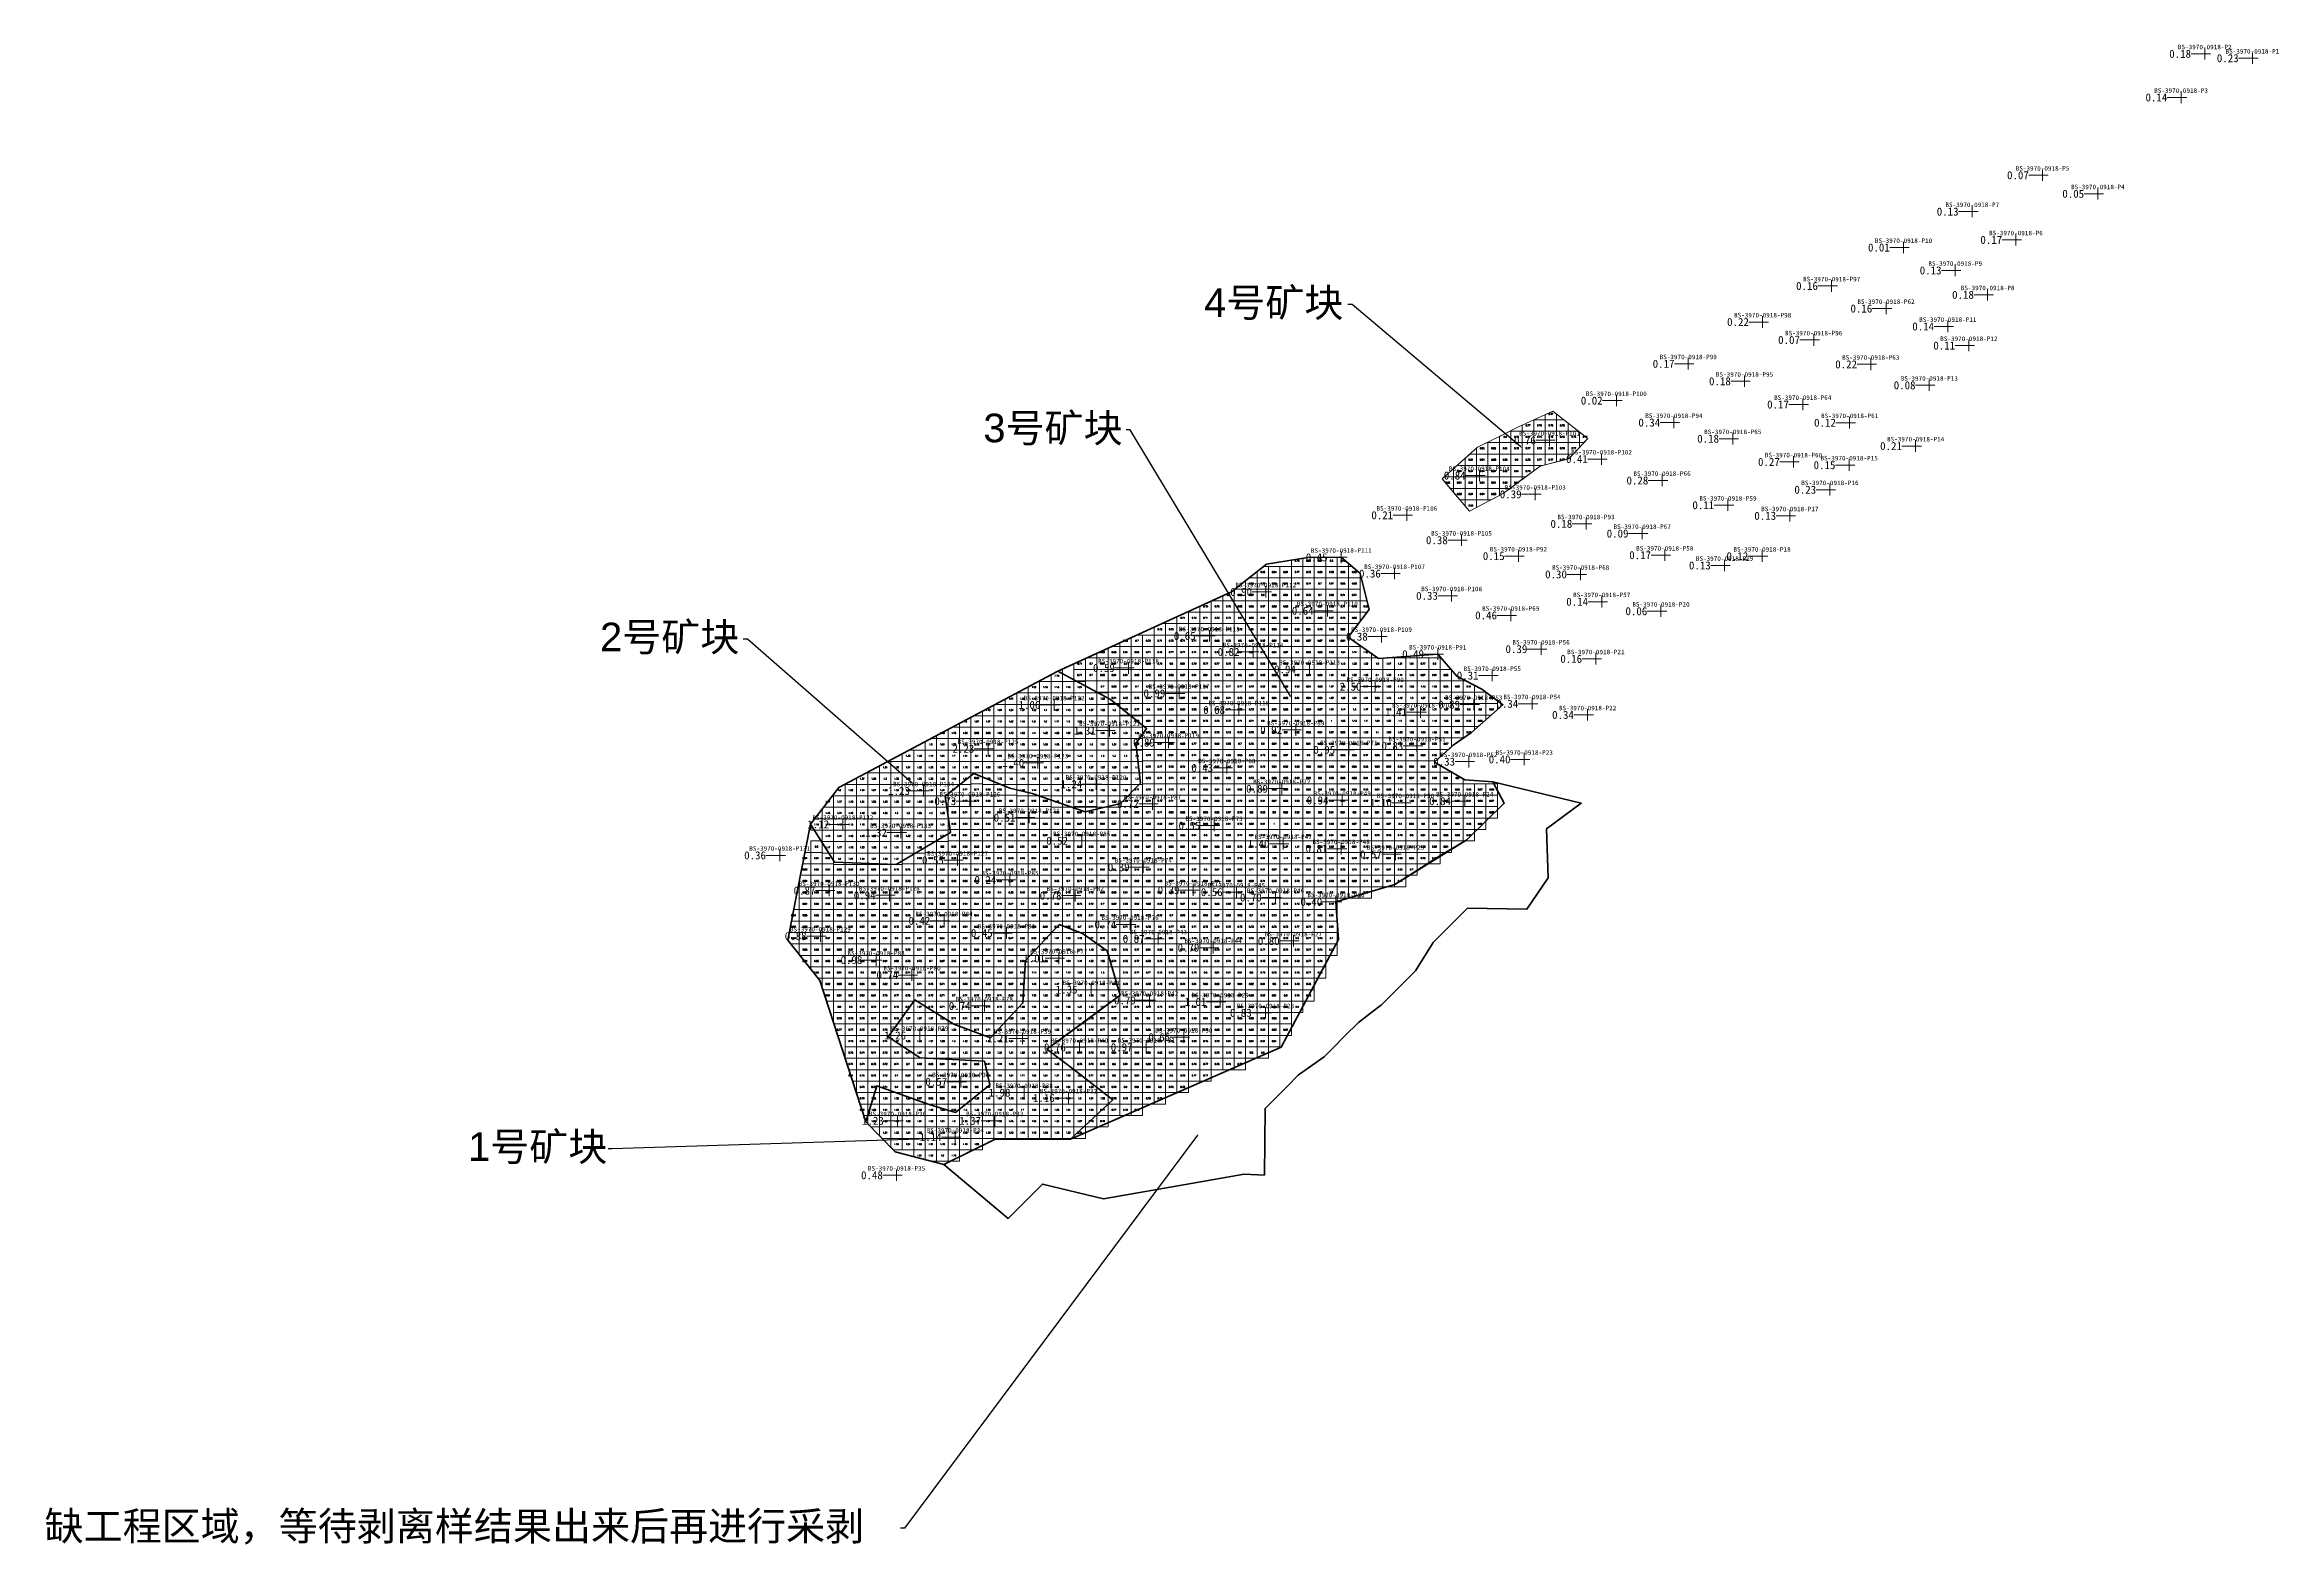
# Model space of a CAD drawing. Header units: inches. Extents: x 469796 to 469991, y 4349683 to 4349814.
import ezdxf
from ezdxf import colors
from ezdxf.entities.mleader import LeaderData, LeaderLine
from ezdxf.enums import TextEntityAlignment as Align
from ezdxf.math import Vec2, Vec3

# ---------------------------------------------------------------- set-up
doc = ezdxf.new("R2010")
doc.units = ezdxf.units.IN
doc.header["$MEASUREMENT"] = 0
for name, color, linetype, lineweight in [('0.500-1.000', 7, 'Continuous', 0), ('点', 7, 'Continuous', 0), ('爆区方格网', 7, 'Continuous', 0), ('线条', 7, 'Continuous', 0), ('钻孔', 7, 'Continuous', 0)]:
    doc.layers.add(name, color=color, linetype=linetype, lineweight=lineweight)
doc.styles.add('3dmine_textStyle_1', font='txt.shx', dxfattribs={"height": 1, "bigfont": 'gbcbig.shx'})
doc.styles.add('3dmine_textStyle_2', font='', dxfattribs={"height": 1})
doc.styles.get("Standard").update_dxf_attribs({"font": 'arial.ttf'})
doc.styles.get('3dmine_textStyle_2').set_extended_font_data('SimSun-ExtB')

msp = doc.modelspace()

# ---------------------------------------------------------------- hatches: boundary and pattern name
at = {"layer": '钻孔', "linetype": 'Continuous', "lineweight": 0, "true_color": 0x808080, "extrusion": (0, 1, 0)}
for points in [[(-469986.1, 3960.37), (-469985.1, 3960.37), (-469985.1, 3971.37), (-469986.1, 3971.37)], [(-469990.26, 3960.05), (-469989.26, 3960.05), (-469989.26, 3971.05), (-469990.26, 3971.05)], [(-469984.03, 3959.63), (-469983.03, 3959.63), (-469983.03, 3971.63), (-469984.03, 3971.63)], [(-469971.93, 3960.01), (-469970.93, 3960.01), (-469970.93, 3972.01), (-469971.93, 3972.01)], [(-469965.79, 3960.07), (-469964.79, 3960.07), (-469964.79, 3972.07), (-469965.79, 3972.07)], [(-469976.76, 3960.07), (-469975.76, 3960.07), (-469975.76, 3972.07), (-469976.76, 3972.07)], [(-469959.78, 3959.98), (-469958.78, 3959.98), (-469958.78, 3971.98), (-469959.78, 3971.98)], [(-469969.6, 3960.23), (-469968.6, 3960.23), (-469968.6, 3972.23), (-469969.6, 3972.23)], [(-469964.3, 3960.12), (-469963.3, 3960.12), (-469963.3, 3972.12), (-469964.3, 3972.12)], [(-469953.5, 3960.03), (-469952.5, 3960.03), (-469952.5, 3972.03), (-469953.5, 3972.03)], [(-469967.13, 3960.3), (-469966.13, 3960.3), (-469966.13, 3972.3), (-469967.13, 3972.3)], [(-469947.47, 3960.13), (-469946.47, 3960.13), (-469946.47, 3972.13), (-469947.47, 3972.13)], [(-469958.25, 3960.27), (-469957.25, 3960.27), (-469957.25, 3972.27), (-469958.25, 3972.27)], [(-469963.65, 3959.65), (-469962.65, 3959.65), (-469962.65, 3972.65), (-469963.65, 3972.65)], [(-469951.93, 3960.19), (-469950.93, 3960.19), (-469950.93, 3972.19), (-469951.93, 3972.19)], [(-469965.49, 3959.53), (-469964.49, 3959.53), (-469964.49, 3972.53), (-469965.49, 3972.53)], [(-469940.97, 3960.04), (-469939.97, 3960.04), (-469939.97, 3972.04), (-469940.97, 3972.04)], [(-469956.92, 3960.35), (-469955.92, 3960.35), (-469955.92, 3972.35), (-469956.92, 3972.35)], [(-469945.89, 3960.04), (-469944.89, 3960.04), (-469944.89, 3972.04), (-469945.89, 3972.04)], [(-469962.03, 3959.67), (-469961.03, 3959.67), (-469961.03, 3972.67), (-469962.03, 3972.67)], [(-469934.69, 3960.21), (-469933.69, 3960.21), (-469933.69, 3972.21), (-469934.69, 3972.21)], [(-469950.97, 3960.3), (-469949.97, 3960.3), (-469949.97, 3972.3), (-469950.97, 3972.3)], [(-469939.72, 3960.32), (-469938.72, 3960.32), (-469938.72, 3972.32), (-469939.72, 3972.32)], [(-469955.07, 3960.2), (-469954.07, 3960.2), (-469954.07, 3972.2), (-469955.07, 3972.2)], [(-469933.4, 3960.36), (-469932.4, 3960.36), (-469932.4, 3972.36), (-469933.4, 3972.36)], [(-469944.86, 3960.48), (-469943.86, 3960.48), (-469943.86, 3972.48), (-469944.86, 3972.48)], [(-469960.84, 3959.8), (-469959.84, 3959.8), (-469959.84, 3971.8), (-469960.84, 3971.8)], [(-469938.68, 3960.29), (-469937.68, 3960.29), (-469937.68, 3972.29), (-469938.68, 3972.29)], [(-469950.17, 3960.39), (-469949.17, 3960.39), (-469949.17, 3972.39), (-469950.17, 3972.39)], [(-469955.03, 3959.99), (-469954.03, 3959.99), (-469954.03, 3971.99), (-469955.03, 3971.99)], [(-469927.61, 3960.29), (-469926.61, 3960.29), (-469926.61, 3972.29), (-469927.61, 3972.29)], [(-469953.35, 3960.04), (-469952.35, 3960.04), (-469952.35, 3972.04), (-469953.35, 3972.04)], [(-469916.39, 3959.54), (-469915.39, 3959.54), (-469915.39, 3972.54), (-469916.39, 3972.54)], [(-469932.04, 3960.46), (-469931.04, 3960.46), (-469931.04, 3972.46), (-469932.04, 3972.46)], [(-469944.44, 3960.23), (-469943.44, 3960.23), (-469943.44, 3972.23), (-469944.44, 3972.23)], [(-469949.85, 3959.88), (-469948.85, 3959.88), (-469948.85, 3971.88), (-469949.85, 3971.88)], [(-469921.16, 3959.59), (-469920.16, 3959.59), (-469920.16, 3972.59), (-469921.16, 3972.59)], [(-469936.95, 3960.28), (-469935.95, 3960.28), (-469935.95, 3972.28), (-469936.95, 3972.28)], [(-469910.66, 3959.73), (-469909.66, 3959.73), (-469909.66, 3972.73), (-469910.66, 3972.73)], [(-469926.13, 3960.35), (-469925.13, 3960.35), (-469925.13, 3972.35), (-469926.13, 3972.35)], [(-469938.92, 3960.27), (-469937.92, 3960.27), (-469937.92, 3972.27), (-469938.92, 3972.27)], [(-469944.14, 3960.06), (-469943.14, 3960.06), (-469943.14, 3972.06), (-469944.14, 3972.06)], [(-469947.42, 3959.68), (-469946.42, 3959.68), (-469946.42, 3971.68), (-469947.42, 3971.68)], [(-469915.31, 3959.65), (-469914.31, 3959.65), (-469914.31, 3972.65), (-469915.31, 3972.65)], [(-469931.57, 3960.39), (-469930.57, 3960.39), (-469930.57, 3972.39), (-469931.57, 3972.39)], [(-469920.3, 3960.26), (-469919.3, 3960.26), (-469919.3, 3972.26), (-469920.3, 3972.26)], [(-469925.46, 3960.35), (-469924.46, 3960.35), (-469924.46, 3972.35), (-469925.46, 3972.35)], [(-469933.41, 3960.39), (-469932.41, 3960.39), (-469932.41, 3972.39), (-469933.41, 3972.39)], [(-469938.59, 3960.01), (-469937.59, 3960.01), (-469937.59, 3972.01), (-469938.59, 3972.01)], [(-469914.17, 3960.36), (-469913.17, 3960.36), (-469913.17, 3972.36), (-469914.17, 3972.36)], [(-469919.08, 3960.19), (-469918.08, 3960.19), (-469918.08, 3972.19), (-469919.08, 3972.19)], [(-469928.11, 3959.52), (-469927.11, 3959.52), (-469927.11, 3972.52), (-469928.11, 3972.52)], [(-469932.9, 3960.15), (-469931.9, 3960.15), (-469931.9, 3972.15), (-469932.9, 3972.15)], [(-469923.85, 3960.35), (-469922.85, 3960.35), (-469922.85, 3972.35), (-469923.85, 3972.35)], [(-469927.32, 3960.43), (-469926.32, 3960.43), (-469926.32, 3972.43), (-469927.32, 3972.43)], [(-469932.18, 3960.14), (-469931.18, 3960.14), (-469931.18, 3972.14), (-469932.18, 3972.14)], [(-469900.66, 3959.67), (-469899.66, 3959.67), (-469899.66, 3972.67), (-469900.66, 3972.67)], [(-469921.8, 3959.56), (-469920.8, 3959.56), (-469920.8, 3972.56), (-469921.8, 3972.56)], [(-469926.64, 3960.38), (-469925.64, 3960.38), (-469925.64, 3972.38), (-469926.64, 3972.38)], [(-469861.59, 3960.4), (-469860.59, 3960.4), (-469860.59, 3972.4), (-469861.59, 3972.4)], [(-469881.71, 3959.63), (-469880.71, 3959.63), (-469880.71, 3972.63), (-469881.71, 3972.63)], [(-469893.36, 3959.97), (-469892.36, 3959.97), (-469892.36, 3972.97), (-469893.36, 3972.97)], [(-469897.72, 3959.82), (-469896.72, 3959.82), (-469896.72, 3972.82), (-469897.72, 3972.82)], [(-469910.19, 3959.77), (-469909.19, 3959.77), (-469909.19, 3972.77), (-469910.19, 3972.77)], [(-469875.95, 3959.66), (-469874.95, 3959.66), (-469874.95, 3972.66), (-469875.95, 3972.66)], [(-469881.4, 3959.53), (-469880.4, 3959.53), (-469880.4, 3972.53), (-469881.4, 3972.53)], [(-469871.8, 3959.72), (-469870.8, 3959.72), (-469870.8, 3972.72), (-469871.8, 3972.72)]]:
    msp.add_hatch(color=8, dxfattribs=at).paths.add_polyline_path(points, flags=0)
at = {"layer": '钻孔', "linetype": 'Continuous', "lineweight": 0, "true_color": 0x00ffff, "extrusion": (0, 1, 0)}
for points in [[(-469928.85, 3960.37), (-469927.85, 3960.37), (-469927.85, 3972.37), (-469928.85, 3972.37)], [(-469922.72, 3959.53), (-469921.72, 3959.53), (-469921.72, 3972.53), (-469922.72, 3972.53)], [(-469904.06, 3959.7), (-469903.06, 3959.7), (-469903.06, 3972.7), (-469904.06, 3972.7)], [(-469909.44, 3959.64), (-469908.44, 3959.64), (-469908.44, 3972.64), (-469909.44, 3972.64)], [(-469899.13, 3959.55), (-469898.13, 3959.55), (-469898.13, 3972.55), (-469899.13, 3972.55)], [(-469902.96, 3959.71), (-469901.96, 3959.71), (-469901.96, 3972.71), (-469902.96, 3972.71)], [(-469892.07, 3959.51), (-469891.07, 3959.51), (-469891.07, 3972.51), (-469892.07, 3972.51)], [(-469907.89, 3960.29), (-469906.89, 3960.29), (-469906.89, 3972.29), (-469907.89, 3972.29)], [(-469896.48, 3959.59), (-469895.48, 3959.59), (-469895.48, 3972.59), (-469896.48, 3972.59)], [(-469922.23, 3959.92), (-469921.23, 3959.92), (-469921.23, 3971.92), (-469922.23, 3971.92)], [(-469901.7, 3959.59), (-469900.7, 3959.59), (-469900.7, 3972.59), (-469901.7, 3972.59)], [(-469895.57, 3959.65), (-469894.57, 3959.65), (-469894.57, 3972.65), (-469895.57, 3972.65)], [(-469906.68, 3960.42), (-469905.68, 3960.42), (-469905.68, 3972.42), (-469906.68, 3972.42)], [(-469911.32, 3960.42), (-469910.32, 3960.42), (-469910.32, 3972.42), (-469911.32, 3972.42)], [(-469917.27, 3960.32), (-469916.27, 3960.32), (-469916.27, 3972.32), (-469917.27, 3972.32)], [(-469905.45, 3959.56), (-469904.45, 3959.56), (-469904.45, 3972.56), (-469905.45, 3972.56)], [(-469878.21, 3959.6), (-469877.21, 3959.6), (-469877.21, 3972.6), (-469878.21, 3972.6)], [(-469894.16, 3959.78), (-469893.16, 3959.78), (-469893.16, 3972.78), (-469894.16, 3972.78)], [(-469910.74, 3959.6), (-469909.74, 3959.6), (-469909.74, 3972.6), (-469910.74, 3972.6)], [(-469921.44, 3959.66), (-469920.44, 3959.66), (-469920.44, 3972.66), (-469921.44, 3972.66)], [(-469883.39, 3959.73), (-469882.39, 3959.73), (-469882.39, 3972.73), (-469883.39, 3972.73)], [(-469899.54, 3959.81), (-469898.54, 3959.81), (-469898.54, 3972.81), (-469899.54, 3972.81)], [(-469877.13, 3959.53), (-469876.13, 3959.53), (-469876.13, 3972.53), (-469877.13, 3972.53)], [(-469887.98, 3959.73), (-469886.98, 3959.73), (-469886.98, 3972.73), (-469887.98, 3972.73)], [(-469910.64, 3959.67), (-469909.64, 3959.67), (-469909.64, 3972.67), (-469910.64, 3972.67)], [(-469915.4, 3959.63), (-469914.4, 3959.63), (-469914.4, 3972.63), (-469915.4, 3972.63)], [(-469865.91, 3960.46), (-469864.91, 3960.46), (-469864.91, 3972.46), (-469865.91, 3972.46)], [(-469871.17, 3959.72), (-469870.17, 3959.72), (-469870.17, 3972.72), (-469871.17, 3972.72)], [(-469887.41, 3959.81), (-469886.41, 3959.81), (-469886.41, 3972.81), (-469887.41, 3972.81)], [(-469901.49, 3960.45), (-469900.49, 3960.45), (-469900.49, 3972.45), (-469901.49, 3972.45)], [(-469904.91, 3959.8), (-469903.91, 3959.8), (-469903.91, 3972.8), (-469904.91, 3972.8)], [(-469892.2, 3959.71), (-469891.2, 3959.71), (-469891.2, 3972.71), (-469892.2, 3972.71)], [(-469865.14, 3959.74), (-469864.14, 3959.74), (-469864.14, 3972.74), (-469865.14, 3972.74)], [(-469894.67, 3960.18), (-469893.67, 3960.18), (-469893.67, 3972.18), (-469894.67, 3972.18)], [(-469899.46, 3960.45), (-469898.46, 3960.45), (-469898.46, 3972.45), (-469899.46, 3972.45)], [(-469906.47, 3959.8), (-469905.47, 3959.8), (-469905.47, 3972.8), (-469906.47, 3972.8)], [(-469870.01, 3959.7), (-469869.01, 3959.7), (-469869.01, 3972.7), (-469870.01, 3972.7)], [(-469873.15, 3959.81), (-469872.15, 3959.81), (-469872.15, 3972.81), (-469873.15, 3972.81)], [(-469879.47, 3959.77), (-469878.47, 3959.77), (-469878.47, 3972.77), (-469879.47, 3972.77)], [(-469893.91, 3960.43), (-469892.91, 3960.43), (-469892.91, 3972.43), (-469893.91, 3972.43)], [(-469904.03, 3959.81), (-469903.03, 3959.81), (-469903.03, 3972.81), (-469904.03, 3972.81)], [(-469896.9, 3959.97), (-469895.9, 3959.97), (-469895.9, 3972.97), (-469896.9, 3972.97)], [(-469887.79, 3959.78), (-469886.79, 3959.78), (-469886.79, 3972.78), (-469887.79, 3972.78)], [(-469893.62, 3959.95), (-469892.62, 3959.95), (-469892.62, 3972.95), (-469893.62, 3972.95)], [(-469877.42, 3959.76), (-469876.42, 3959.76), (-469876.42, 3972.76), (-469877.42, 3972.76)]]:
    msp.add_hatch(color=4, dxfattribs=at).paths.add_polyline_path(points, flags=0)
at = {"layer": '钻孔', "linetype": 'Continuous', "lineweight": 0, "true_color": 0x0000ff, "extrusion": (0, 1, 0)}
for points in [[(-469885.57, 3960.35), (-469884.57, 3960.35), (-469884.57, 3972.35), (-469885.57, 3972.35)], [(-469917.59, 3960.38), (-469916.59, 3960.38), (-469916.59, 3972.38), (-469917.59, 3972.38)], [(-469890.4, 3959.53), (-469889.4, 3959.53), (-469889.4, 3972.53), (-469890.4, 3972.53)], [(-469884.15, 3959.5), (-469883.15, 3959.5), (-469883.15, 3972.5), (-469884.15, 3972.5)], [(-469874.16, 3960.33), (-469873.16, 3960.33), (-469873.16, 3972.33), (-469874.16, 3972.33)], [(-469889.23, 3959.67), (-469888.23, 3959.67), (-469888.23, 3972.67), (-469889.23, 3972.67)], [(-469916.27, 3959.56), (-469915.27, 3959.56), (-469915.27, 3972.56), (-469916.27, 3972.56)], [(-469867.11, 3960.2), (-469866.11, 3960.2), (-469866.11, 3972.2), (-469867.11, 3972.2)], [(-469872.16, 3960.38), (-469871.16, 3960.38), (-469871.16, 3972.38), (-469872.16, 3972.38)], [(-469905.58, 3959.77), (-469904.58, 3959.77), (-469904.58, 3972.77), (-469905.58, 3972.77)], [(-469885.97, 3959.6), (-469884.97, 3959.6), (-469884.97, 3972.6), (-469885.97, 3972.6)], [(-469888.81, 3959.74), (-469887.81, 3959.74), (-469887.81, 3972.74), (-469888.81, 3972.74)], [(-469900.07, 3959.99), (-469899.07, 3959.99), (-469899.07, 3972.99), (-469900.07, 3972.99)], [(-469873.83, 3959.85), (-469872.83, 3959.85), (-469872.83, 3972.85), (-469873.83, 3972.85)], [(-469882.8, 3959.94), (-469881.8, 3959.94), (-469881.8, 3972.94), (-469882.8, 3972.94)], [(-469886.82, 3959.89), (-469885.82, 3959.89), (-469885.82, 3972.89), (-469886.82, 3972.89)], [(-469871.89, 3959.78), (-469870.89, 3959.78), (-469870.89, 3972.78), (-469871.89, 3972.78)], [(-469880.38, 3959.61), (-469879.38, 3959.61), (-469879.38, 3972.61), (-469880.38, 3972.61)], [(-469876.93, 3959.51), (-469875.93, 3959.51), (-469875.93, 3972.51), (-469876.93, 3972.51)]]:
    msp.add_hatch(color=5, dxfattribs=at).paths.add_polyline_path(points, flags=0)
at = {"layer": '钻孔', "linetype": 'Continuous', "lineweight": 0, "true_color": 0xff0000, "extrusion": (0, 1, 0)}
msp.add_hatch(color=1, dxfattribs=at).paths.add_polyline_path([(-469913.62, 3960.21), (-469912.62, 3960.21), (-469912.62, 3972.21), (-469913.62, 3972.21)], flags=0)
at = {"layer": '钻孔', "linetype": 'Continuous', "lineweight": 0, "extrusion": (0, 1, 0)}
for points in [[(-469879.79, 3959.5), (-469878.79, 3959.5), (-469878.79, 3972.5), (-469879.79, 3972.5)], [(-469882.95, 3959.88), (-469881.95, 3959.88), (-469881.95, 3972.88), (-469882.95, 3972.88)]]:
    msp.add_hatch(color=5, dxfattribs=at).paths.add_polyline_path(points, flags=0)

# ---------------------------------------------------------------- linework, layer by layer
at = {"color": 5, "linetype": 'Continuous', "lineweight": 53, "elevation": 3966.25}
msp.add_lwpolyline([(469863.28, 4349745.92), (469862.11, 4349740), (469861.3, 4349735.78), (469864.09, 4349732.25), (469868.11, 4349719.89), (469869.09, 4349723.02), (469873.64, 4349721.4), (469875.96, 4349720.71), (469878.96, 4349723.11), (469878.48, 4349725.18), (469872.85, 4349725.48), (469870.07, 4349727.31), (469872.41, 4349730.54), (469875.8, 4349728.41), (469879.02, 4349727.22), (469881.84, 4349730.28), (469882.07, 4349733.98), (469885.02, 4349737.14), (469887.06, 4349736.36), (469889.21, 4349734.84), (469890.33, 4349730.97), (469883.93, 4349726.25), (469886.55, 4349724.25), (469889.69, 4349721.82), (469885.99, 4349718.38), (469904.4, 4349726.42), (469909.4, 4349735.82), (469909.19, 4349739.12), (469914.34, 4349740.64), (469918.26, 4349743.13), (469920.63, 4349744.54), (469923.9, 4349747.73), (469922.9, 4349749.62), (469920.44, 4349749.78), (469917.81, 4349751.34), (469919.44, 4349752.8), (469921.04, 4349753.93), (469923.78, 4349756.34), (469921.95, 4349757.71), (469919.74, 4349758.83), (469918.08, 4349760.77), (469912.9, 4349760.39), (469910.27, 4349762.24), (469912.09, 4349764.68), (469911.32, 4349767.83), (469909.66, 4349769.23), (469906.73, 4349769.21), (469903.13, 4349768.63), (469900.05, 4349766.2), (469884.88, 4349759.29), (469889.48, 4349756.79), (469892.64, 4349754.27), (469891.71, 4349752.97), (469892.1, 4349749.48), (469890.38, 4349747.71), (469887.28, 4349746.98), (469882.66, 4349748.58), (469880.7, 4349749.04), (469877.54, 4349750.34), (469875.06, 4349748.36), (469875.51, 4349745.18), (469870.76, 4349742.39), (469865.37, 4349742.59), (469863.28, 4349745.92), (469863.28, 4349745.92)], dxfattribs=at)
at = {"color": 5, "linetype": 'Continuous', "lineweight": 50, "elevation": 3966.25}
msp.add_lwpolyline([(469863.28, 4349745.92), (469865.37, 4349742.59), (469870.76, 4349742.39), (469875.51, 4349745.18), (469875.06, 4349748.36), (469877.54, 4349750.34), (469880.7, 4349749.04), (469882.66, 4349748.58), (469887.28, 4349746.98), (469890.38, 4349747.71), (469892.1, 4349749.48), (469891.71, 4349752.97), (469892.64, 4349754.27), (469889.48, 4349756.79), (469884.88, 4349759.29), (469865.76, 4349749.12), (469863.28, 4349745.92)], dxfattribs=at)
at = {"color": 1, "linetype": 'Continuous', "lineweight": 50, "true_color": 0xff0000, "elevation": 3966.25}
msp.add_lwpolyline([(469922.9, 4349749.62), (469930.62, 4349747.74), (469927.59, 4349745.5), (469927.74, 4349741.21), (469925.87, 4349738.48), (469920.69, 4349738.56), (469917.69, 4349735.56), (469916.15, 4349733.09), (469914.02, 4349730.96), (469913.15, 4349730.09), (469912.94, 4349729.93), (469911.94, 4349729.17), (469911.15, 4349728.58), (469909.94, 4349727.37), (469908.94, 4349726.37), (469908.15, 4349725.58), (469906, 4349724.06), (469905.9, 4349723.96), (469904.94, 4349722.99), (469903.94, 4349721.99), (469903, 4349721.06), (469902.94, 4349715.24), (469901.17, 4349715.31), (469896.54, 4349714.5), (469888.87, 4349713.16), (469883.54, 4349714.44), (469880.54, 4349711.44), (469874.94, 4349716.17), (469879.42, 4349718.36), (469885.99, 4349718.38), (469904.4, 4349726.42), (469909.4, 4349735.82), (469909.19, 4349739.12), (469914.34, 4349740.64), (469920.63, 4349744.54), (469923.9, 4349747.73), (469922.9, 4349749.62), (469922.9, 4349749.62)], dxfattribs=at)
at = {"color": 7, "linetype": 'Continuous', "lineweight": 50, "elevation": 3966.25}
msp.add_lwpolyline([(469870.07, 4349727.31), (469872.85, 4349725.48), (469872.85, 4349725.48), (469878.48, 4349725.18), (469878.96, 4349723.11), (469875.96, 4349720.71), (469873.64, 4349721.4), (469869.09, 4349723.02), (469868.11, 4349719.89), (469870.69, 4349717.27), (469874.94, 4349716.17), (469879.42, 4349718.36), (469885.99, 4349718.38), (469889.69, 4349721.82), (469886.55, 4349724.25), (469883.93, 4349726.25), (469887.26, 4349728.66), (469890.33, 4349730.97), (469889.21, 4349734.84), (469887.06, 4349736.36), (469885.02, 4349737.14), (469882.07, 4349733.98), (469881.84, 4349730.28), (469879.02, 4349727.22), (469875.8, 4349728.41), (469872.41, 4349730.54), (469870.07, 4349727.31)], dxfattribs=at)
at = {"layer": '0.500-1.000', "color": 4, "linetype": 'Continuous', "lineweight": 0, "true_color": 0x00ffff}
msp.add_lwpolyline([(469931.19, 4349779.61), (469929.54, 4349777.85), (469927.03, 4349777.21), (469925.66, 4349776.19), (469923.79, 4349774.8), (469920.85, 4349773.26), (469918.47, 4349776.1), (469921.56, 4349778.86), (469923.76, 4349779.95), (469925.13, 4349780.63), (469928.14, 4349782.01), (469931.19, 4349779.61)], dxfattribs=at)
at = {"layer": '点', "color": 138, "linetype": 'Continuous', "lineweight": 0, "true_color": 0x004c4c}
for points, elevation in [([(469985.6, 4349813.24), (469984.6, 4349813.24)], 3971.37), ([(469985.1, 4349812.74), (469985.1, 4349813.74)], 3971.37), ([(469989.76, 4349812.86), (469988.76, 4349812.86)], 3971.05), ([(469989.26, 4349812.36), (469989.26, 4349813.36)], 3971.05), ([(469983.53, 4349809.43), (469982.53, 4349809.43)], 3971.63), ([(469983.03, 4349808.93), (469983.03, 4349809.93)], 3971.63), ([(469970.93, 4349802.13), (469970.93, 4349803.13)], 3972.01), ([(469971.43, 4349802.63), (469970.43, 4349802.63)], 3972.01), ([(469975.76, 4349800.51), (469975.76, 4349801.51)], 3972.07), ([(469965.29, 4349799.45), (469964.29, 4349799.45)], 3972.07), ([(469964.79, 4349798.95), (469964.79, 4349799.95)], 3972.07), ([(469976.26, 4349801.01), (469975.26, 4349801.01)], 3972.07), ([(469968.6, 4349796.48), (469968.6, 4349797.48)], 3972.23), ([(469959.28, 4349796.31), (469958.28, 4349796.31)], 3971.98), ([(469958.78, 4349795.81), (469958.78, 4349796.81)], 3971.98), ([(469969.1, 4349796.98), (469968.1, 4349796.98)], 3972.23), ([(469952.5, 4349792.45), (469952.5, 4349793.45)], 3972.03), ([(469963.8, 4349794.31), (469962.8, 4349794.31)], 3972.12), ([(469963.3, 4349793.81), (469963.3, 4349794.81)], 3972.12), ([(469953, 4349792.95), (469952, 4349792.95)], 3972.03), ([(469957.25, 4349790.48), (469957.25, 4349791.48)], 3972.27), ([(469966.63, 4349792.18), (469965.63, 4349792.18)], 3972.3), ([(469966.13, 4349791.68), (469966.13, 4349792.68)], 3972.3), ([(469946.97, 4349789.8), (469945.97, 4349789.8)], 3972.14), ([(469946.47, 4349789.3), (469946.47, 4349790.3)], 3972.14), ([(469957.75, 4349790.98), (469956.75, 4349790.98)], 3972.27), ([(469963.15, 4349789.41), (469962.15, 4349789.41)], 3972.65), ([(469962.65, 4349788.91), (469962.65, 4349789.91)], 3972.65), ([(469951.43, 4349788.23), (469950.43, 4349788.23)], 3972.19), ([(469950.93, 4349787.73), (469950.93, 4349788.73)], 3972.19), ([(469964.99, 4349787.74), (469963.99, 4349787.74)], 3972.53), ([(469964.49, 4349787.24), (469964.49, 4349788.24)], 3972.53), ([(469940.47, 4349786.15), (469939.47, 4349786.15)], 3972.04), ([(469939.97, 4349785.65), (469939.97, 4349786.65)], 3972.04), ([(469956.42, 4349786.1), (469955.42, 4349786.1)], 3972.35), ([(469955.92, 4349785.6), (469955.92, 4349786.6)], 3972.35), ([(469945.39, 4349784.62), (469944.39, 4349784.62)], 3972.04), ([(469944.89, 4349784.12), (469944.89, 4349785.12)], 3972.04), ([(469961.53, 4349784.27), (469960.53, 4349784.27)], 3972.67), ([(469961.03, 4349783.77), (469961.03, 4349784.77)], 3972.67), ([(469934.19, 4349782.93), (469933.19, 4349782.93)], 3972.21), ([(469933.69, 4349782.43), (469933.69, 4349783.43)], 3972.21), ([(469950.47, 4349782.59), (469949.47, 4349782.59)], 3972.3), ([(469949.97, 4349782.09), (469949.97, 4349783.09)], 3972.3), ([(469927.85, 4349778.96), (469927.85, 4349779.96)], 3972.38), ([(469939.22, 4349781.01), (469938.22, 4349781.01)], 3972.32), ([(469938.72, 4349780.51), (469938.72, 4349781.51)], 3972.32), ([(469943.86, 4349779.1), (469943.86, 4349780.1)], 3972.48), ([(469954.57, 4349781), (469953.57, 4349781)], 3972.2), ([(469954.07, 4349780.5), (469954.07, 4349781.5)], 3972.2), ([(469928.35, 4349779.46), (469927.35, 4349779.46)], 3972.38), ([(469932.89, 4349777.82), (469931.89, 4349777.82)], 3972.36), ([(469932.39, 4349777.32), (469932.39, 4349778.32)], 3972.36), ([(469944.36, 4349779.6), (469943.36, 4349779.6)], 3972.48), ([(469949.17, 4349777.07), (469949.17, 4349778.07)], 3972.39), ([(469954.03, 4349776.79), (469954.03, 4349777.79)], 3971.99), ([(469960.34, 4349778.96), (469959.34, 4349778.96)], 3971.8), ([(469959.84, 4349778.46), (469959.84, 4349779.46)], 3971.8), ([(469922.22, 4349776.38), (469921.22, 4349776.38)], 3972.53), ([(469921.72, 4349775.88), (469921.72, 4349776.88)], 3972.53), ([(469938.18, 4349775.95), (469937.18, 4349775.95)], 3972.29), ([(469937.68, 4349775.45), (469937.68, 4349776.45)], 3972.29), ([(469949.67, 4349777.57), (469948.67, 4349777.57)], 3972.39), ([(469954.53, 4349777.29), (469953.53, 4349777.29)], 3971.99), ([(469927.11, 4349774.74), (469926.11, 4349774.74)], 3972.29), ([(469926.61, 4349774.24), (469926.61, 4349775.24)], 3972.29), ([(469943.44, 4349773.29), (469943.44, 4349774.29)], 3972.23), ([(469952.85, 4349775.14), (469951.85, 4349775.14)], 3972.04), ([(469952.35, 4349774.64), (469952.35, 4349775.64)], 3972.04), ([(469915.89, 4349772.91), (469914.89, 4349772.91)], 3972.54), ([(469915.39, 4349772.41), (469915.39, 4349773.41)], 3972.54), ([(469931.54, 4349772.16), (469930.54, 4349772.16)], 3972.46), ([(469931.04, 4349771.66), (469931.04, 4349772.66)], 3972.46), ([(469943.94, 4349773.79), (469942.94, 4349773.79)], 3972.23), ([(469949.35, 4349772.86), (469948.35, 4349772.86)], 3971.88), ([(469948.85, 4349772.36), (469948.85, 4349773.36)], 3971.88), ([(469920.66, 4349770.73), (469919.66, 4349770.73)], 3972.59), ([(469920.16, 4349770.23), (469920.16, 4349771.23)], 3972.59), ([(469936.45, 4349771.31), (469935.45, 4349771.31)], 3972.28), ([(469935.95, 4349770.81), (469935.95, 4349771.81)], 3972.28), ([(469937.92, 4349768.92), (469937.92, 4349769.92)], 3972.27), ([(469910.16, 4349769.23), (469909.16, 4349769.23)], 3972.73), ([(469909.66, 4349768.73), (469909.66, 4349769.73)], 3972.73), ([(469914.31, 4349767.31), (469914.31, 4349768.31)], 3972.65), ([(469925.63, 4349769.34), (469924.63, 4349769.34)], 3972.35), ([(469925.13, 4349768.84), (469925.13, 4349769.84)], 3972.35), ([(469930.57, 4349767.24), (469930.57, 4349768.24)], 3972.39), ([(469938.42, 4349769.42), (469937.42, 4349769.42)], 3972.27), ([(469943.64, 4349768.52), (469942.64, 4349768.52)], 3972.06), ([(469943.14, 4349768.02), (469943.14, 4349769.02)], 3972.06), ([(469946.92, 4349769.33), (469945.92, 4349769.33)], 3971.68), ([(469946.42, 4349768.83), (469946.42, 4349769.83)], 3971.68), ([(469903.56, 4349766.21), (469902.56, 4349766.21)], 3972.7), ([(469903.06, 4349765.71), (469903.06, 4349766.71)], 3972.7), ([(469914.81, 4349767.81), (469913.81, 4349767.81)], 3972.65), ([(469919.3, 4349765.37), (469919.3, 4349766.37)], 3972.26), ([(469931.07, 4349767.74), (469930.07, 4349767.74)], 3972.39), ([(469908.94, 4349764.56), (469907.94, 4349764.56)], 3972.64), ([(469908.44, 4349764.06), (469908.44, 4349765.06)], 3972.64), ([(469919.8, 4349765.87), (469918.8, 4349765.87)], 3972.26), ([(469924.96, 4349764.16), (469923.96, 4349764.16)], 3972.35), ([(469924.46, 4349763.66), (469924.46, 4349764.66)], 3972.35), ([(469932.92, 4349765.35), (469931.92, 4349765.35)], 3972.4), ([(469932.41, 4349764.85), (469932.41, 4349765.85)], 3972.4), ([(469938.09, 4349764.52), (469937.09, 4349764.52)], 3972.01), ([(469937.59, 4349764.02), (469937.59, 4349765.02)], 3972.01), ([(469898.63, 4349762.36), (469897.63, 4349762.36)], 3972.55), ([(469898.13, 4349761.86), (469898.13, 4349762.86)], 3972.55), ([(469913.67, 4349762.3), (469912.67, 4349762.3)], 3972.36), ([(469913.17, 4349761.8), (469913.17, 4349762.8)], 3972.36), ([(469902.46, 4349760.96), (469901.46, 4349760.96)], 3972.71), ([(469901.96, 4349760.46), (469901.96, 4349761.46)], 3972.71), ([(469918.58, 4349760.77), (469917.58, 4349760.77)], 3972.19), ([(469918.08, 4349760.27), (469918.08, 4349761.27)], 3972.19), ([(469927.61, 4349761.21), (469926.61, 4349761.21)], 3972.52), ([(469927.11, 4349760.71), (469927.11, 4349761.71)], 3972.52), ([(469932.4, 4349760.36), (469931.4, 4349760.36)], 3972.15), ([(469931.9, 4349759.86), (469931.9, 4349760.86)], 3972.15), ([(469891.57, 4349759.56), (469890.57, 4349759.56)], 3972.51), ([(469891.07, 4349759.06), (469891.07, 4349760.06)], 3972.51), ([(469907.39, 4349759.44), (469906.39, 4349759.44)], 3972.29), ([(469906.89, 4349758.94), (469906.89, 4349759.94)], 3972.29), ([(469912.62, 4349757.43), (469912.62, 4349758.43)], 3972.21), ([(469923.35, 4349758.9), (469922.35, 4349758.9)], 3972.35), ([(469922.85, 4349758.4), (469922.85, 4349759.4)], 3972.35), ([(469885.07, 4349756.33), (469884.07, 4349756.33)], 3972.35), ([(469884.57, 4349755.83), (469884.57, 4349756.83)], 3972.35), ([(469895.98, 4349757.34), (469894.98, 4349757.34)], 3972.59), ([(469895.48, 4349756.84), (469895.48, 4349757.84)], 3972.59), ([(469900.7, 4349755.39), (469900.7, 4349756.39)], 3972.59), ([(469913.12, 4349757.93), (469912.12, 4349757.93)], 3972.21), ([(469921.73, 4349756.36), (469920.73, 4349756.36)], 3971.92), ([(469921.23, 4349755.86), (469921.23, 4349756.86)], 3971.92), ([(469926.82, 4349756.43), (469925.82, 4349756.43)], 3972.43), ([(469926.32, 4349755.93), (469926.32, 4349756.93)], 3972.43), ([(469889.4, 4349753.58), (469889.4, 4349754.58)], 3972.53), ([(469901.2, 4349755.89), (469900.2, 4349755.89)], 3972.59), ([(469905.68, 4349753.64), (469905.68, 4349754.64)], 3972.42), ([(469917.09, 4349755.7), (469916.09, 4349755.7)], 3972.38), ([(469916.59, 4349755.2), (469916.59, 4349756.2)], 3972.38), ([(469931.68, 4349755.46), (469930.68, 4349755.46)], 3972.14), ([(469931.18, 4349754.96), (469931.18, 4349755.96)], 3972.14), ([(469889.9, 4349754.08), (469888.9, 4349754.08)], 3972.53), ([(469895.07, 4349753.04), (469894.07, 4349753.04)], 3972.65), ([(469894.57, 4349752.54), (469894.57, 4349753.54)], 3972.65), ([(469906.18, 4349754.14), (469905.18, 4349754.14)], 3972.42), ([(469910.82, 4349752.41), (469909.82, 4349752.41)], 3972.42), ([(469910.32, 4349751.91), (469910.32, 4349752.91)], 3972.42), ([(469916.77, 4349752.74), (469915.77, 4349752.74)], 3972.32), ([(469916.27, 4349752.24), (469916.27, 4349753.24)], 3972.32), ([(469883.65, 4349751.26), (469882.65, 4349751.26)], 3972.5), ([(469883.15, 4349750.76), (469883.15, 4349751.76)], 3972.5), ([(469900.16, 4349750.83), (469899.16, 4349750.83)], 3972.68), ([(469899.66, 4349750.33), (469899.66, 4349751.33)], 3972.68), ([(469921.3, 4349751.37), (469920.3, 4349751.37)], 3972.56), ([(469920.8, 4349750.87), (469920.8, 4349751.87)], 3972.56), ([(469926.14, 4349751.57), (469925.14, 4349751.57)], 3972.38), ([(469925.64, 4349751.07), (469925.64, 4349752.07)], 3972.38), ([(469873.66, 4349748.81), (469872.66, 4349748.81)], 3972.33), ([(469873.16, 4349748.31), (469873.16, 4349749.31)], 3972.33), ([(469888.73, 4349749.4), (469887.73, 4349749.4)], 3972.67), ([(469888.23, 4349748.9), (469888.23, 4349749.9)], 3972.67), ([(469904.95, 4349749.01), (469903.95, 4349749.01)], 3972.56), ([(469904.45, 4349748.51), (469904.45, 4349749.51)], 3972.56), ([(469909.74, 4349747.49), (469909.74, 4349748.49)], 3972.6), ([(469877.71, 4349747.92), (469876.71, 4349747.92)], 3972.6), ([(469877.21, 4349747.42), (469877.21, 4349748.42)], 3972.6), ([(469882.39, 4349745.98), (469882.39, 4349746.98)], 3972.73), ([(469893.66, 4349747.67), (469892.66, 4349747.67)], 3972.78), ([(469893.16, 4349747.17), (469893.16, 4349748.17)], 3972.78), ([(469910.24, 4349747.99), (469909.24, 4349747.99)], 3972.6), ([(469915.77, 4349747.78), (469914.77, 4349747.78)], 3972.56), ([(469915.27, 4349747.28), (469915.27, 4349748.28)], 3972.56), ([(469920.94, 4349747.92), (469919.94, 4349747.92)], 3972.66), ([(469920.44, 4349747.42), (469920.44, 4349748.42)], 3972.66), ([(469866.61, 4349745.89), (469865.61, 4349745.89)], 3972.2), ([(469866.11, 4349745.39), (469866.11, 4349746.39)], 3972.2), ([(469871.66, 4349745.17), (469870.66, 4349745.17)], 3972.38), ([(469871.16, 4349744.67), (469871.16, 4349745.67)], 3972.38), ([(469882.89, 4349746.48), (469881.89, 4349746.48)], 3972.73), ([(469886.98, 4349743.96), (469886.98, 4349744.96)], 3972.73), ([(469899.04, 4349745.78), (469898.04, 4349745.78)], 3972.81), ([(469898.54, 4349745.28), (469898.54, 4349746.28)], 3972.81), ([(469904.58, 4349743.7), (469904.58, 4349744.7)], 3972.77), ([(469861.09, 4349743.18), (469860.09, 4349743.18)], 3972.4), ([(469860.59, 4349742.68), (469860.59, 4349743.68)], 3972.4), ([(469876.63, 4349742.75), (469875.63, 4349742.75)], 3972.53), ([(469876.13, 4349742.25), (469876.13, 4349743.25)], 3972.53), ([(469887.48, 4349744.46), (469886.48, 4349744.46)], 3972.73), ([(469892.36, 4349741.65), (469892.36, 4349742.65)], 3972.98), ([(469905.08, 4349744.2), (469904.08, 4349744.2)], 3972.77), ([(469910.14, 4349743.76), (469909.14, 4349743.76)], 3972.67), ([(469909.64, 4349743.26), (469909.64, 4349744.26)], 3972.67), ([(469914.9, 4349743.27), (469913.9, 4349743.27)], 3972.63), ([(469914.4, 4349742.77), (469914.4, 4349743.77)], 3972.63), ([(469881.21, 4349741.03), (469880.21, 4349741.03)], 3972.63), ([(469880.71, 4349740.53), (469880.71, 4349741.53)], 3972.63), ([(469892.86, 4349742.15), (469891.86, 4349742.15)], 3972.98), ([(469865.41, 4349740.1), (469864.41, 4349740.1)], 3972.46), ([(469864.91, 4349739.6), (469864.91, 4349740.6)], 3972.46), ([(469870.67, 4349739.69), (469869.67, 4349739.69)], 3972.72), ([(469870.17, 4349739.19), (469870.17, 4349740.19)], 3972.72), ([(469886.91, 4349739.66), (469885.91, 4349739.66)], 3972.81), ([(469886.41, 4349739.16), (469886.41, 4349740.16)], 3972.81), ([(469897.22, 4349740.14), (469896.22, 4349740.14)], 3972.82), ([(469896.72, 4349739.64), (469896.72, 4349740.64)], 3972.82), ([(469900.99, 4349739.97), (469899.99, 4349739.97)], 3972.46), ([(469900.49, 4349739.47), (469900.49, 4349740.47)], 3972.46), ([(469904.41, 4349739.5), (469903.41, 4349739.5)], 3972.8), ([(469903.91, 4349739), (469903.91, 4349740)], 3972.8), ([(469909.69, 4349739.12), (469908.69, 4349739.12)], 3972.77), ([(469909.19, 4349738.62), (469909.19, 4349739.62)], 3972.77), ([(469875.45, 4349737.46), (469874.45, 4349737.46)], 3972.66), ([(469874.95, 4349736.96), (469874.95, 4349737.96)], 3972.66), ([(469880.4, 4349735.89), (469880.4, 4349736.89)], 3972.53), ([(469891.7, 4349737.14), (469890.7, 4349737.14)], 3972.71), ([(469891.2, 4349736.64), (469891.2, 4349737.64)], 3972.71), ([(469864.64, 4349736.12), (469863.64, 4349736.12)], 3972.74), ([(469864.14, 4349735.62), (469864.14, 4349736.62)], 3972.74), ([(469880.9, 4349736.39), (469879.9, 4349736.39)], 3972.53), ([(469894.17, 4349735.88), (469893.17, 4349735.88)], 3972.18), ([(469893.67, 4349735.38), (469893.67, 4349736.38)], 3972.18), ([(469898.96, 4349735.11), (469897.96, 4349735.11)], 3972.45), ([(469898.46, 4349734.61), (469898.46, 4349735.61)], 3972.45), ([(469905.97, 4349735.7), (469904.97, 4349735.7)], 3972.8), ([(469905.47, 4349735.2), (469905.47, 4349736.2)], 3972.8), ([(469869.51, 4349734.03), (469868.51, 4349734.03)], 3972.7), ([(469869.01, 4349733.53), (469869.01, 4349734.53)], 3972.7), ([(469872.14, 4349732.22), (469872.14, 4349733.22)], 3972.81), ([(469885.47, 4349734.18), (469884.47, 4349734.18)], 3972.6), ([(469884.97, 4349733.68), (469884.97, 4349734.68)], 3972.6), ([(469872.64, 4349732.72), (469871.64, 4349732.72)], 3972.81), ([(469888.31, 4349731.44), (469887.31, 4349731.44)], 3972.74), ([(469887.81, 4349730.94), (469887.81, 4349731.94)], 3972.74), ([(469892.91, 4349730.01), (469892.91, 4349731.01)], 3972.43), ([(469878.97, 4349730.02), (469877.97, 4349730.02)], 3972.77), ([(469878.47, 4349729.52), (469878.47, 4349730.52)], 3972.77), ([(469893.41, 4349730.51), (469892.41, 4349730.51)], 3972.43), ([(469899.57, 4349730.37), (469898.57, 4349730.37)], 3972.99), ([(469899.07, 4349729.87), (469899.07, 4349730.87)], 3972.99), ([(469903.53, 4349729.42), (469902.53, 4349729.42)], 3972.81), ([(469903.03, 4349728.92), (469903.03, 4349729.92)], 3972.81), ([(469873.33, 4349727.44), (469872.33, 4349727.44)], 3972.85), ([(469872.83, 4349726.94), (469872.83, 4349727.94)], 3972.85), ([(469882.3, 4349727.18), (469881.3, 4349727.18)], 3972.94), ([(469881.8, 4349726.68), (469881.8, 4349727.68)], 3972.94), ([(469896.39, 4349727.29), (469895.39, 4349727.29)], 3972.97), ([(469895.89, 4349726.79), (469895.89, 4349727.79)], 3972.97), ([(469887.29, 4349726.4), (469886.29, 4349726.4)], 3972.78), ([(469886.79, 4349725.9), (469886.79, 4349726.9)], 3972.78), ([(469893.12, 4349726.41), (469892.12, 4349726.41)], 3972.95), ([(469892.62, 4349725.91), (469892.62, 4349726.91)], 3972.95), ([(469876.92, 4349723.39), (469875.92, 4349723.39)], 3972.76), ([(469876.42, 4349722.89), (469876.42, 4349723.89)], 3972.76), ([(469886.32, 4349721.97), (469885.32, 4349721.97)], 3972.89), ([(469885.82, 4349721.47), (469885.82, 4349722.47)], 3972.89), ([(469871.39, 4349719.98), (469870.39, 4349719.98)], 3972.78), ([(469870.89, 4349719.48), (469870.89, 4349720.48)], 3972.78), ([(469879.88, 4349719.98), (469878.88, 4349719.98)], 3972.61), ([(469876.43, 4349718.55), (469875.43, 4349718.55)], 3972.51), ([(469875.93, 4349718.05), (469875.93, 4349719.05)], 3972.51), ([(469870.8, 4349714.72), (469870.8, 4349715.72)], 3972.72), ([(469871.3, 4349715.22), (469870.3, 4349715.22)], 3972.72)]:
    msp.add_lwpolyline(points, dxfattribs=dict(at, elevation=elevation))
at = {"layer": '点', "color": 5, "linetype": 'Continuous', "lineweight": 0}
for points, elevation in [([(469879.29, 4349752.5), (469878.29, 4349752.5)], 3972.5), ([(469878.79, 4349752), (469878.79, 4349753)], 3972.5), ([(469882.45, 4349722.44), (469881.45, 4349722.44)], 3972.88), ([(469881.95, 4349721.94), (469881.95, 4349722.94)], 3972.88), ([(469879.38, 4349719.48), (469879.38, 4349720.48)], 3972.61)]:
    msp.add_lwpolyline(points, dxfattribs=dict(at, elevation=elevation))
at = {"layer": '爆区方格网', "color": 4, "linetype": 'Continuous', "lineweight": 0, "true_color": 0x00ffff}
for points, elevation in [([(469928.47, 4349781.75), (469928.47, 4349781.26), (469927.47, 4349781.26), (469927.47, 4349781.7), (469928.14, 4349782.01), (469928.47, 4349781.75)], 3972.53), ([(469924.47, 4349779.26), (469923.47, 4349779.26), (469923.47, 4349779.81), (469923.76, 4349779.95), (469924.38, 4349780.26), (469924.47, 4349780.26), (469924.47, 4349779.26)], 3972.53), ([(469925.47, 4349779.26), (469924.47, 4349779.26), (469924.47, 4349780.26), (469925.47, 4349780.26), (469925.47, 4349779.26)], 3972.53), ([(469926.47, 4349780.26), (469925.47, 4349780.26), (469925.47, 4349780.79), (469926.47, 4349781.25), (469926.47, 4349780.26)], 3972.53), ([(469926.47, 4349779.26), (469925.47, 4349779.26), (469925.47, 4349780.26), (469926.47, 4349780.26), (469926.47, 4349779.26)], 3972.53), ([(469927.47, 4349780.26), (469926.47, 4349780.26), (469926.47, 4349781.25), (469926.49, 4349781.26), (469927.47, 4349781.26), (469927.47, 4349780.26)], 3972.53), ([(469927.47, 4349779.26), (469926.47, 4349779.26), (469926.47, 4349780.26), (469927.47, 4349780.26), (469927.47, 4349779.26)], 3972.53), ([(469928.47, 4349780.26), (469927.47, 4349780.26), (469927.47, 4349781.26), (469928.47, 4349781.26), (469928.47, 4349780.26)], 3972.53), ([(469928.47, 4349779.26), (469927.47, 4349779.26), (469927.47, 4349780.26), (469928.47, 4349780.26), (469928.47, 4349779.26)], 3972.53), ([(469929.47, 4349780.96), (469929.47, 4349780.26), (469928.47, 4349780.26), (469928.47, 4349781.26), (469929.1, 4349781.26), (469929.47, 4349780.96)], 3972.53), ([(469929.47, 4349779.26), (469928.47, 4349779.26), (469928.47, 4349780.26), (469929.47, 4349780.26), (469929.47, 4349779.26)], 3972.53), ([(469930.47, 4349780.18), (469930.47, 4349779.26), (469929.47, 4349779.26), (469929.47, 4349780.26), (469930.37, 4349780.26), (469930.47, 4349780.18)], 3972.53), ([(469931.19, 4349779.61), (469930.86, 4349779.26), (469930.47, 4349779.26), (469930.47, 4349780.18), (469931.19, 4349779.61)], 3972.53), ([(469921.47, 4349777.26), (469920.47, 4349777.26), (469920.47, 4349777.88), (469920.89, 4349778.26), (469921.47, 4349778.26), (469921.47, 4349777.26)], 3972.53), ([(469922.47, 4349778.26), (469921.47, 4349778.26), (469921.47, 4349778.78), (469921.56, 4349778.86), (469922.37, 4349779.26), (469922.47, 4349779.26), (469922.47, 4349778.26)], 3972.53), ([(469922.47, 4349777.26), (469921.47, 4349777.26), (469921.47, 4349778.26), (469922.47, 4349778.26), (469922.47, 4349777.26)], 3972.53), ([(469923.47, 4349778.26), (469922.47, 4349778.26), (469922.47, 4349779.26), (469923.47, 4349779.26), (469923.47, 4349778.26)], 3972.53), ([(469923.47, 4349777.26), (469922.47, 4349777.26), (469922.47, 4349778.26), (469923.47, 4349778.26), (469923.47, 4349777.26)], 3972.53), ([(469924.47, 4349778.26), (469923.47, 4349778.26), (469923.47, 4349779.26), (469924.47, 4349779.26), (469924.47, 4349778.26)], 3972.53), ([(469924.47, 4349777.26), (469923.47, 4349777.26), (469923.47, 4349778.26), (469924.47, 4349778.26), (469924.47, 4349777.26)], 3972.53), ([(469925.47, 4349778.26), (469924.47, 4349778.26), (469924.47, 4349779.26), (469925.47, 4349779.26), (469925.47, 4349778.26)], 3972.53), ([(469925.47, 4349777.26), (469924.47, 4349777.26), (469924.47, 4349778.26), (469925.47, 4349778.26), (469925.47, 4349777.26)], 3972.53), ([(469926.47, 4349778.26), (469925.47, 4349778.26), (469925.47, 4349779.26), (469926.47, 4349779.26), (469926.47, 4349778.26)], 3972.53), ([(469926.47, 4349777.26), (469925.47, 4349777.26), (469925.47, 4349778.26), (469926.47, 4349778.26), (469926.47, 4349777.26)], 3972.53), ([(469927.47, 4349778.26), (469926.47, 4349778.26), (469926.47, 4349779.26), (469927.47, 4349779.26), (469927.47, 4349778.26)], 3972.53), ([(469927.47, 4349777.32), (469927.23, 4349777.26), (469926.47, 4349777.26), (469926.47, 4349778.26), (469927.47, 4349778.26), (469927.47, 4349777.32)], 3972.53), ([(469928.47, 4349778.26), (469927.47, 4349778.26), (469927.47, 4349779.26), (469928.47, 4349779.26), (469928.47, 4349778.26)], 3972.53), ([(469928.47, 4349777.58), (469927.47, 4349777.32), (469927.47, 4349778.26), (469928.47, 4349778.26), (469928.47, 4349777.58)], 3972.53), ([(469929.47, 4349778.26), (469928.47, 4349778.26), (469928.47, 4349779.26), (469929.47, 4349779.26), (469929.47, 4349778.26)], 3972.53), ([(469929.47, 4349777.84), (469928.47, 4349777.58), (469928.47, 4349778.26), (469929.47, 4349778.26), (469929.47, 4349777.84)], 3972.53), ([(469930.47, 4349778.84), (469929.92, 4349778.26), (469929.47, 4349778.26), (469929.47, 4349779.26), (469930.47, 4349779.26), (469930.47, 4349778.84)], 3972.53), ([(469919.47, 4349775.26), (469919.17, 4349775.26), (469918.47, 4349776.1), (469918.47, 4349776.1), (469918.65, 4349776.26), (469919.47, 4349776.26), (469919.47, 4349775.26)], 3972.53), ([(469920.47, 4349776.26), (469919.47, 4349776.26), (469919.47, 4349776.99), (469919.77, 4349777.26), (469920.47, 4349777.26), (469920.47, 4349776.26)], 3972.53), ([(469920.47, 4349775.26), (469919.47, 4349775.26), (469919.47, 4349776.26), (469920.47, 4349776.26), (469920.47, 4349775.26)], 3972.53), ([(469921.47, 4349776.26), (469920.47, 4349776.26), (469920.47, 4349777.26), (469921.47, 4349777.26), (469921.47, 4349776.26)], 3972.53), ([(469921.47, 4349775.26), (469920.47, 4349775.26), (469920.47, 4349776.26), (469921.47, 4349776.26), (469921.47, 4349775.26)], 3972.53), ([(469922.47, 4349776.26), (469921.47, 4349776.26), (469921.47, 4349777.26), (469922.47, 4349777.26), (469922.47, 4349776.26)], 3972.53), ([(469922.47, 4349775.26), (469921.47, 4349775.26), (469921.47, 4349776.26), (469922.47, 4349776.26), (469922.47, 4349775.26)], 3972.53), ([(469923.47, 4349776.26), (469922.47, 4349776.26), (469922.47, 4349777.26), (469923.47, 4349777.26), (469923.47, 4349776.26)], 3972.53), ([(469923.47, 4349775.26), (469922.47, 4349775.26), (469922.47, 4349776.26), (469923.47, 4349776.26), (469923.47, 4349775.26)], 3972.53), ([(469924.47, 4349776.26), (469923.47, 4349776.26), (469923.47, 4349777.26), (469924.47, 4349777.26), (469924.47, 4349776.26)], 3972.53), ([(469924.47, 4349775.3), (469924.41, 4349775.26), (469923.47, 4349775.26), (469923.47, 4349776.26), (469924.47, 4349776.26), (469924.47, 4349775.3)], 3972.53), ([(469925.47, 4349776.26), (469924.47, 4349776.26), (469924.47, 4349777.26), (469925.47, 4349777.26), (469925.47, 4349776.26)], 3972.53), ([(469925.47, 4349776.05), (469924.47, 4349775.3), (469924.47, 4349776.26), (469925.47, 4349776.26), (469925.47, 4349776.05)], 3972.53), ([(469926.47, 4349776.79), (469925.75, 4349776.26), (469925.47, 4349776.26), (469925.47, 4349777.26), (469926.47, 4349777.26), (469926.47, 4349776.79)], 3972.53), ([(469920.47, 4349774.26), (469920.01, 4349774.26), (469919.47, 4349774.9), (469919.47, 4349775.26), (469920.47, 4349775.26), (469920.47, 4349774.26)], 3972.53), ([(469921.47, 4349774.26), (469920.47, 4349774.26), (469920.47, 4349775.26), (469921.47, 4349775.26), (469921.47, 4349774.26)], 3972.53), ([(469921.47, 4349773.58), (469920.85, 4349773.26), (469920.85, 4349773.26), (469920.47, 4349773.71), (469920.47, 4349774.26), (469921.47, 4349774.26), (469921.47, 4349773.58)], 3972.53), ([(469922.47, 4349774.26), (469921.47, 4349774.26), (469921.47, 4349775.26), (469922.47, 4349775.26), (469922.47, 4349774.26)], 3972.53), ([(469923.47, 4349774.63), (469922.76, 4349774.26), (469922.47, 4349774.26), (469922.47, 4349775.26), (469923.47, 4349775.26), (469923.47, 4349774.63)], 3972.53), ([(469903.3, 4349767.44), (469902.3, 4349767.44), (469902.3, 4349767.97), (469902.9, 4349768.44), (469903.3, 4349768.44), (469903.3, 4349767.44)], 3972.19), ([(469904.3, 4349767.44), (469903.3, 4349767.44), (469903.3, 4349768.44), (469904.3, 4349768.44), (469904.3, 4349767.44)], 3972.19), ([(469905.3, 4349767.44), (469904.3, 4349767.44), (469904.3, 4349768.44), (469905.3, 4349768.44), (469905.3, 4349767.44)], 3972.19), ([(469906.3, 4349768.44), (469905.3, 4349768.44), (469905.3, 4349768.98), (469906.3, 4349769.14), (469906.3, 4349768.44)], 3972.19), ([(469906.3, 4349767.44), (469905.3, 4349767.44), (469905.3, 4349768.44), (469906.3, 4349768.44), (469906.3, 4349767.44)], 3972.19), ([(469907.3, 4349768.44), (469906.3, 4349768.44), (469906.3, 4349769.14), (469906.73, 4349769.21), (469907.3, 4349769.21), (469907.3, 4349768.44)], 3972.19), ([(469907.3, 4349767.44), (469906.3, 4349767.44), (469906.3, 4349768.44), (469907.3, 4349768.44), (469907.3, 4349767.44)], 3972.19), ([(469908.3, 4349768.44), (469907.3, 4349768.44), (469907.3, 4349769.21), (469908.3, 4349769.22), (469908.3, 4349768.44)], 3972.19), ([(469908.3, 4349767.44), (469907.3, 4349767.44), (469907.3, 4349768.44), (469908.3, 4349768.44), (469908.3, 4349767.44)], 3972.19), ([(469909.3, 4349768.44), (469908.3, 4349768.44), (469908.3, 4349769.22), (469909.3, 4349769.23), (469909.3, 4349768.44)], 3972.19), ([(469909.3, 4349767.44), (469908.3, 4349767.44), (469908.3, 4349768.44), (469909.3, 4349768.44), (469909.3, 4349767.44)], 3972.19), ([(469910.3, 4349767.44), (469909.3, 4349767.44), (469909.3, 4349768.44), (469910.3, 4349768.44), (469910.3, 4349767.44)], 3972.19), ([(469911.3, 4349767.84), (469911.3, 4349767.44), (469910.3, 4349767.44), (469910.3, 4349768.44), (469910.59, 4349768.44), (469911.3, 4349767.84)], 3972.19), ([(469900.3, 4349765.44), (469899.3, 4349765.44), (469899.3, 4349765.86), (469900.05, 4349766.2), (469900.3, 4349766.4), (469900.3, 4349765.44)], 3972.19), ([(469901.3, 4349765.44), (469900.3, 4349765.44), (469900.3, 4349766.4), (469900.36, 4349766.44), (469901.3, 4349766.44), (469901.3, 4349765.44)], 3972.19), ([(469902.3, 4349766.44), (469901.3, 4349766.44), (469901.3, 4349767.19), (469901.63, 4349767.44), (469902.3, 4349767.44), (469902.3, 4349766.44)], 3972.19), ([(469902.3, 4349765.44), (469901.3, 4349765.44), (469901.3, 4349766.44), (469902.3, 4349766.44), (469902.3, 4349765.44)], 3972.19), ([(469903.3, 4349766.44), (469902.3, 4349766.44), (469902.3, 4349767.44), (469903.3, 4349767.44), (469903.3, 4349766.44)], 3972.19), ([(469903.3, 4349765.44), (469902.3, 4349765.44), (469902.3, 4349766.44), (469903.3, 4349766.44), (469903.3, 4349765.44)], 3972.19), ([(469904.3, 4349766.44), (469903.3, 4349766.44), (469903.3, 4349767.44), (469904.3, 4349767.44), (469904.3, 4349766.44)], 3972.19), ([(469904.3, 4349765.44), (469903.3, 4349765.44), (469903.3, 4349766.44), (469904.3, 4349766.44), (469904.3, 4349765.44)], 3972.19), ([(469905.3, 4349766.44), (469904.3, 4349766.44), (469904.3, 4349767.44), (469905.3, 4349767.44), (469905.3, 4349766.44)], 3972.19), ([(469905.3, 4349765.44), (469904.3, 4349765.44), (469904.3, 4349766.44), (469905.3, 4349766.44), (469905.3, 4349765.44)], 3972.19), ([(469906.3, 4349766.44), (469905.3, 4349766.44), (469905.3, 4349767.44), (469906.3, 4349767.44), (469906.3, 4349766.44)], 3972.19), ([(469906.3, 4349765.44), (469905.3, 4349765.44), (469905.3, 4349766.44), (469906.3, 4349766.44), (469906.3, 4349765.44)], 3972.19), ([(469907.3, 4349766.44), (469906.3, 4349766.44), (469906.3, 4349767.44), (469907.3, 4349767.44), (469907.3, 4349766.44)], 3972.19), ([(469907.3, 4349765.44), (469906.3, 4349765.44), (469906.3, 4349766.44), (469907.3, 4349766.44), (469907.3, 4349765.44)], 3972.19), ([(469908.3, 4349766.44), (469907.3, 4349766.44), (469907.3, 4349767.44), (469908.3, 4349767.44), (469908.3, 4349766.44)], 3972.19), ([(469908.3, 4349765.44), (469907.3, 4349765.44), (469907.3, 4349766.44), (469908.3, 4349766.44), (469908.3, 4349765.44)], 3972.19), ([(469909.3, 4349766.44), (469908.3, 4349766.44), (469908.3, 4349767.44), (469909.3, 4349767.44), (469909.3, 4349766.44)], 3972.19), ([(469909.3, 4349765.44), (469908.3, 4349765.44), (469908.3, 4349766.44), (469909.3, 4349766.44), (469909.3, 4349765.44)], 3972.19), ([(469910.3, 4349766.44), (469909.3, 4349766.44), (469909.3, 4349767.44), (469910.3, 4349767.44), (469910.3, 4349766.44)], 3972.19), ([(469910.3, 4349765.44), (469909.3, 4349765.44), (469909.3, 4349766.44), (469910.3, 4349766.44), (469910.3, 4349765.44)], 3972.19), ([(469911.3, 4349766.44), (469910.3, 4349766.44), (469910.3, 4349767.44), (469911.3, 4349767.44), (469911.3, 4349766.44)], 3972.19), ([(469911.3, 4349765.44), (469910.3, 4349765.44), (469910.3, 4349766.44), (469911.3, 4349766.44), (469911.3, 4349765.44)], 3972.19), ([(469896.3, 4349763.44), (469895.3, 4349763.44), (469895.3, 4349764.04), (469896.19, 4349764.44), (469896.3, 4349764.44), (469896.3, 4349763.44)], 3972.19), ([(469897.3, 4349763.44), (469896.3, 4349763.44), (469896.3, 4349764.44), (469897.3, 4349764.44), (469897.3, 4349763.44)], 3972.19), ([(469898.3, 4349764.44), (469897.3, 4349764.44), (469897.3, 4349764.95), (469898.3, 4349765.4), (469898.3, 4349764.44)], 3972.19), ([(469898.3, 4349763.44), (469897.3, 4349763.44), (469897.3, 4349764.44), (469898.3, 4349764.44), (469898.3, 4349763.44)], 3972.19), ([(469899.3, 4349764.44), (469898.3, 4349764.44), (469898.3, 4349765.4), (469898.39, 4349765.44), (469899.3, 4349765.44), (469899.3, 4349764.44)], 3972.19), ([(469899.3, 4349763.44), (469898.3, 4349763.44), (469898.3, 4349764.44), (469899.3, 4349764.44), (469899.3, 4349763.44)], 3972.19), ([(469900.3, 4349764.44), (469899.3, 4349764.44), (469899.3, 4349765.44), (469900.3, 4349765.44), (469900.3, 4349764.44)], 3972.19), ([(469900.3, 4349763.44), (469899.3, 4349763.44), (469899.3, 4349764.44), (469900.3, 4349764.44), (469900.3, 4349763.44)], 3972.19), ([(469901.3, 4349764.44), (469900.3, 4349764.44), (469900.3, 4349765.44), (469901.3, 4349765.44), (469901.3, 4349764.44)], 3972.19), ([(469901.3, 4349763.44), (469900.3, 4349763.44), (469900.3, 4349764.44), (469901.3, 4349764.44), (469901.3, 4349763.44)], 3972.19), ([(469902.3, 4349764.44), (469901.3, 4349764.44), (469901.3, 4349765.44), (469902.3, 4349765.44), (469902.3, 4349764.44)], 3972.19), ([(469902.3, 4349763.44), (469901.3, 4349763.44), (469901.3, 4349764.44), (469902.3, 4349764.44), (469902.3, 4349763.44)], 3972.19), ([(469903.3, 4349764.44), (469902.3, 4349764.44), (469902.3, 4349765.44), (469903.3, 4349765.44), (469903.3, 4349764.44)], 3972.19), ([(469903.3, 4349763.44), (469902.3, 4349763.44), (469902.3, 4349764.44), (469903.3, 4349764.44), (469903.3, 4349763.44)], 3972.19), ([(469904.3, 4349764.44), (469903.3, 4349764.44), (469903.3, 4349765.44), (469904.3, 4349765.44), (469904.3, 4349764.44)], 3972.19), ([(469904.3, 4349763.44), (469903.3, 4349763.44), (469903.3, 4349764.44), (469904.3, 4349764.44), (469904.3, 4349763.44)], 3972.19), ([(469905.3, 4349764.44), (469904.3, 4349764.44), (469904.3, 4349765.44), (469905.3, 4349765.44), (469905.3, 4349764.44)], 3972.19), ([(469905.3, 4349763.44), (469904.3, 4349763.44), (469904.3, 4349764.44), (469905.3, 4349764.44), (469905.3, 4349763.44)], 3972.19), ([(469906.3, 4349764.44), (469905.3, 4349764.44), (469905.3, 4349765.44), (469906.3, 4349765.44), (469906.3, 4349764.44)], 3972.19), ([(469906.3, 4349763.44), (469905.3, 4349763.44), (469905.3, 4349764.44), (469906.3, 4349764.44), (469906.3, 4349763.44)], 3972.19), ([(469907.3, 4349764.44), (469906.3, 4349764.44), (469906.3, 4349765.44), (469907.3, 4349765.44), (469907.3, 4349764.44)], 3972.19), ([(469907.3, 4349763.44), (469906.3, 4349763.44), (469906.3, 4349764.44), (469907.3, 4349764.44), (469907.3, 4349763.44)], 3972.19), ([(469908.3, 4349764.44), (469907.3, 4349764.44), (469907.3, 4349765.44), (469908.3, 4349765.44), (469908.3, 4349764.44)], 3972.19), ([(469908.3, 4349763.44), (469907.3, 4349763.44), (469907.3, 4349764.44), (469908.3, 4349764.44), (469908.3, 4349763.44)], 3972.19), ([(469909.3, 4349764.44), (469908.3, 4349764.44), (469908.3, 4349765.44), (469909.3, 4349765.44), (469909.3, 4349764.44)], 3972.19), ([(469909.3, 4349763.44), (469908.3, 4349763.44), (469908.3, 4349764.44), (469909.3, 4349764.44), (469909.3, 4349763.44)], 3972.19), ([(469910.3, 4349764.44), (469909.3, 4349764.44), (469909.3, 4349765.44), (469910.3, 4349765.44), (469910.3, 4349764.44)], 3972.19), ([(469910.3, 4349763.44), (469909.3, 4349763.44), (469909.3, 4349764.44), (469910.3, 4349764.44), (469910.3, 4349763.44)], 3972.19), ([(469911.3, 4349764.44), (469910.3, 4349764.44), (469910.3, 4349765.44), (469911.3, 4349765.44), (469911.3, 4349764.44)], 3972.19), ([(469911.3, 4349763.62), (469911.17, 4349763.44), (469910.3, 4349763.44), (469910.3, 4349764.44), (469911.3, 4349764.44), (469911.3, 4349763.62)], 3972.19), ([(469912.09, 4349764.68), (469911.91, 4349764.44), (469911.3, 4349764.44), (469911.3, 4349765.44), (469911.9, 4349765.44), (469912.09, 4349764.68)], 3972.19), ([(469891.3, 4349761.44), (469890.3, 4349761.44), (469890.3, 4349761.76), (469891.3, 4349762.22), (469891.3, 4349761.44)], 3972.19), ([(469892.3, 4349761.44), (469891.3, 4349761.44), (469891.3, 4349762.22), (469891.8, 4349762.44), (469892.3, 4349762.44), (469892.3, 4349761.44)], 3972.19), ([(469893.3, 4349761.44), (469892.3, 4349761.44), (469892.3, 4349762.44), (469893.3, 4349762.44), (469893.3, 4349761.44)], 3972.19), ([(469894.3, 4349762.44), (469893.3, 4349762.44), (469893.3, 4349763.13), (469894, 4349763.44), (469894.3, 4349763.44), (469894.3, 4349762.44)], 3972.19), ([(469894.3, 4349761.44), (469893.3, 4349761.44), (469893.3, 4349762.44), (469894.3, 4349762.44), (469894.3, 4349761.44)], 3972.19), ([(469895.3, 4349762.44), (469894.3, 4349762.44), (469894.3, 4349763.44), (469895.3, 4349763.44), (469895.3, 4349762.44)], 3972.19), ([(469895.3, 4349761.44), (469894.3, 4349761.44), (469894.3, 4349762.44), (469895.3, 4349762.44), (469895.3, 4349761.44)], 3972.19), ([(469896.3, 4349762.44), (469895.3, 4349762.44), (469895.3, 4349763.44), (469896.3, 4349763.44), (469896.3, 4349762.44)], 3972.19), ([(469896.3, 4349761.44), (469895.3, 4349761.44), (469895.3, 4349762.44), (469896.3, 4349762.44), (469896.3, 4349761.44)], 3972.19), ([(469897.3, 4349762.44), (469896.3, 4349762.44), (469896.3, 4349763.44), (469897.3, 4349763.44), (469897.3, 4349762.44)], 3972.19), ([(469897.3, 4349761.44), (469896.3, 4349761.44), (469896.3, 4349762.44), (469897.3, 4349762.44), (469897.3, 4349761.44)], 3972.19), ([(469898.3, 4349762.44), (469897.3, 4349762.44), (469897.3, 4349763.44), (469898.3, 4349763.44), (469898.3, 4349762.44)], 3972.19), ([(469898.3, 4349761.44), (469897.3, 4349761.44), (469897.3, 4349762.44), (469898.3, 4349762.44), (469898.3, 4349761.44)], 3972.19), ([(469899.3, 4349762.44), (469898.3, 4349762.44), (469898.3, 4349763.44), (469899.3, 4349763.44), (469899.3, 4349762.44)], 3972.19), ([(469899.3, 4349761.44), (469898.3, 4349761.44), (469898.3, 4349762.44), (469899.3, 4349762.44), (469899.3, 4349761.44)], 3972.19), ([(469900.3, 4349762.44), (469899.3, 4349762.44), (469899.3, 4349763.44), (469900.3, 4349763.44), (469900.3, 4349762.44)], 3972.19), ([(469900.3, 4349761.44), (469899.3, 4349761.44), (469899.3, 4349762.44), (469900.3, 4349762.44), (469900.3, 4349761.44)], 3972.19), ([(469901.3, 4349762.44), (469900.3, 4349762.44), (469900.3, 4349763.44), (469901.3, 4349763.44), (469901.3, 4349762.44)], 3972.19), ([(469901.3, 4349761.44), (469900.3, 4349761.44), (469900.3, 4349762.44), (469901.3, 4349762.44), (469901.3, 4349761.44)], 3972.19), ([(469902.3, 4349762.44), (469901.3, 4349762.44), (469901.3, 4349763.44), (469902.3, 4349763.44), (469902.3, 4349762.44)], 3972.19), ([(469902.3, 4349761.44), (469901.3, 4349761.44), (469901.3, 4349762.44), (469902.3, 4349762.44), (469902.3, 4349761.44)], 3972.19), ([(469903.3, 4349762.44), (469902.3, 4349762.44), (469902.3, 4349763.44), (469903.3, 4349763.44), (469903.3, 4349762.44)], 3972.19), ([(469903.3, 4349761.44), (469902.3, 4349761.44), (469902.3, 4349762.44), (469903.3, 4349762.44), (469903.3, 4349761.44)], 3972.19), ([(469904.3, 4349762.44), (469903.3, 4349762.44), (469903.3, 4349763.44), (469904.3, 4349763.44), (469904.3, 4349762.44)], 3972.19), ([(469904.3, 4349761.44), (469903.3, 4349761.44), (469903.3, 4349762.44), (469904.3, 4349762.44), (469904.3, 4349761.44)], 3972.19), ([(469905.3, 4349762.44), (469904.3, 4349762.44), (469904.3, 4349763.44), (469905.3, 4349763.44), (469905.3, 4349762.44)], 3972.19), ([(469905.3, 4349761.44), (469904.3, 4349761.44), (469904.3, 4349762.44), (469905.3, 4349762.44), (469905.3, 4349761.44)], 3972.19), ([(469906.3, 4349762.44), (469905.3, 4349762.44), (469905.3, 4349763.44), (469906.3, 4349763.44), (469906.3, 4349762.44)], 3972.19), ([(469906.3, 4349761.44), (469905.3, 4349761.44), (469905.3, 4349762.44), (469906.3, 4349762.44), (469906.3, 4349761.44)], 3972.19), ([(469907.3, 4349762.44), (469906.3, 4349762.44), (469906.3, 4349763.44), (469907.3, 4349763.44), (469907.3, 4349762.44)], 3972.19), ([(469907.3, 4349761.44), (469906.3, 4349761.44), (469906.3, 4349762.44), (469907.3, 4349762.44), (469907.3, 4349761.44)], 3972.19), ([(469908.3, 4349762.44), (469907.3, 4349762.44), (469907.3, 4349763.44), (469908.3, 4349763.44), (469908.3, 4349762.44)], 3972.19), ([(469908.3, 4349761.44), (469907.3, 4349761.44), (469907.3, 4349762.44), (469908.3, 4349762.44), (469908.3, 4349761.44)], 3972.19), ([(469909.3, 4349762.44), (469908.3, 4349762.44), (469908.3, 4349763.44), (469909.3, 4349763.44), (469909.3, 4349762.44)], 3972.19), ([(469909.3, 4349761.44), (469908.3, 4349761.44), (469908.3, 4349762.44), (469909.3, 4349762.44), (469909.3, 4349761.44)], 3972.19), ([(469910.3, 4349762.44), (469909.3, 4349762.44), (469909.3, 4349763.44), (469910.3, 4349763.44), (469910.3, 4349762.44)], 3972.19), ([(469910.3, 4349762.28), (469910.27, 4349762.24), (469910.3, 4349762.22), (469910.3, 4349761.44), (469909.3, 4349761.44), (469909.3, 4349762.44), (469910.3, 4349762.44), (469910.3, 4349762.28)], 3972.19), ([(469887.3, 4349759.44), (469886.3, 4349759.44), (469886.3, 4349759.94), (469887.3, 4349760.39), (469887.3, 4349759.44)], 3972.19), ([(469888.3, 4349759.44), (469887.3, 4349759.44), (469887.3, 4349760.39), (469887.41, 4349760.44), (469888.3, 4349760.44), (469888.3, 4349759.44)], 3972.19), ([(469889.3, 4349760.44), (469888.3, 4349760.44), (469888.3, 4349760.85), (469889.3, 4349761.3), (469889.3, 4349760.44)], 3972.19), ([(469889.3, 4349759.44), (469888.3, 4349759.44), (469888.3, 4349760.44), (469889.3, 4349760.44), (469889.3, 4349759.44)], 3972.19), ([(469890.3, 4349760.44), (469889.3, 4349760.44), (469889.3, 4349761.3), (469889.61, 4349761.44), (469890.3, 4349761.44), (469890.3, 4349760.44)], 3972.19), ([(469890.3, 4349759.44), (469889.3, 4349759.44), (469889.3, 4349760.44), (469890.3, 4349760.44), (469890.3, 4349759.44)], 3972.19), ([(469891.3, 4349760.44), (469890.3, 4349760.44), (469890.3, 4349761.44), (469891.3, 4349761.44), (469891.3, 4349760.44)], 3972.19), ([(469891.3, 4349759.44), (469890.3, 4349759.44), (469890.3, 4349760.44), (469891.3, 4349760.44), (469891.3, 4349759.44)], 3972.19), ([(469892.3, 4349760.44), (469891.3, 4349760.44), (469891.3, 4349761.44), (469892.3, 4349761.44), (469892.3, 4349760.44)], 3972.19), ([(469892.3, 4349759.44), (469891.3, 4349759.44), (469891.3, 4349760.44), (469892.3, 4349760.44), (469892.3, 4349759.44)], 3972.19), ([(469893.3, 4349760.44), (469892.3, 4349760.44), (469892.3, 4349761.44), (469893.3, 4349761.44), (469893.3, 4349760.44)], 3972.19), ([(469893.3, 4349759.44), (469892.3, 4349759.44), (469892.3, 4349760.44), (469893.3, 4349760.44), (469893.3, 4349759.44)], 3972.19), ([(469894.3, 4349760.44), (469893.3, 4349760.44), (469893.3, 4349761.44), (469894.3, 4349761.44), (469894.3, 4349760.44)], 3972.19), ([(469894.3, 4349759.44), (469893.3, 4349759.44), (469893.3, 4349760.44), (469894.3, 4349760.44), (469894.3, 4349759.44)], 3972.19), ([(469895.3, 4349760.44), (469894.3, 4349760.44), (469894.3, 4349761.44), (469895.3, 4349761.44), (469895.3, 4349760.44)], 3972.19), ([(469895.3, 4349759.44), (469894.3, 4349759.44), (469894.3, 4349760.44), (469895.3, 4349760.44), (469895.3, 4349759.44)], 3972.19), ([(469896.3, 4349760.44), (469895.3, 4349760.44), (469895.3, 4349761.44), (469896.3, 4349761.44), (469896.3, 4349760.44)], 3972.19), ([(469896.3, 4349759.44), (469895.3, 4349759.44), (469895.3, 4349760.44), (469896.3, 4349760.44), (469896.3, 4349759.44)], 3972.19), ([(469897.3, 4349760.44), (469896.3, 4349760.44), (469896.3, 4349761.44), (469897.3, 4349761.44), (469897.3, 4349760.44)], 3972.19), ([(469897.3, 4349759.44), (469896.3, 4349759.44), (469896.3, 4349760.44), (469897.3, 4349760.44), (469897.3, 4349759.44)], 3972.19), ([(469898.3, 4349760.44), (469897.3, 4349760.44), (469897.3, 4349761.44), (469898.3, 4349761.44), (469898.3, 4349760.44)], 3972.19), ([(469898.3, 4349759.44), (469897.3, 4349759.44), (469897.3, 4349760.44), (469898.3, 4349760.44), (469898.3, 4349759.44)], 3972.19), ([(469899.3, 4349760.44), (469898.3, 4349760.44), (469898.3, 4349761.44), (469899.3, 4349761.44), (469899.3, 4349760.44)], 3972.19), ([(469899.3, 4349759.44), (469898.3, 4349759.44), (469898.3, 4349760.44), (469899.3, 4349760.44), (469899.3, 4349759.44)], 3972.19), ([(469900.3, 4349760.44), (469899.3, 4349760.44), (469899.3, 4349761.44), (469900.3, 4349761.44), (469900.3, 4349760.44)], 3972.19), ([(469900.3, 4349759.44), (469899.3, 4349759.44), (469899.3, 4349760.44), (469900.3, 4349760.44), (469900.3, 4349759.44)], 3972.19), ([(469901.3, 4349760.44), (469900.3, 4349760.44), (469900.3, 4349761.44), (469901.3, 4349761.44), (469901.3, 4349760.44)], 3972.19), ([(469901.3, 4349759.44), (469900.3, 4349759.44), (469900.3, 4349760.44), (469901.3, 4349760.44), (469901.3, 4349759.44)], 3972.19), ([(469902.3, 4349760.44), (469901.3, 4349760.44), (469901.3, 4349761.44), (469902.3, 4349761.44), (469902.3, 4349760.44)], 3972.19), ([(469902.3, 4349759.44), (469901.3, 4349759.44), (469901.3, 4349760.44), (469902.3, 4349760.44), (469902.3, 4349759.44)], 3972.19), ([(469903.3, 4349760.44), (469902.3, 4349760.44), (469902.3, 4349761.44), (469903.3, 4349761.44), (469903.3, 4349760.44)], 3972.19), ([(469903.3, 4349759.44), (469902.3, 4349759.44), (469902.3, 4349760.44), (469903.3, 4349760.44), (469903.3, 4349759.44)], 3972.19), ([(469904.3, 4349760.44), (469903.3, 4349760.44), (469903.3, 4349761.44), (469904.3, 4349761.44), (469904.3, 4349760.44)], 3972.19), ([(469904.3, 4349759.44), (469903.3, 4349759.44), (469903.3, 4349760.44), (469904.3, 4349760.44), (469904.3, 4349759.44)], 3972.19), ([(469905.3, 4349760.44), (469904.3, 4349760.44), (469904.3, 4349761.44), (469905.3, 4349761.44), (469905.3, 4349760.44)], 3972.19), ([(469905.3, 4349759.44), (469904.3, 4349759.44), (469904.3, 4349760.44), (469905.3, 4349760.44), (469905.3, 4349759.44)], 3972.19), ([(469906.3, 4349760.44), (469905.3, 4349760.44), (469905.3, 4349761.44), (469906.3, 4349761.44), (469906.3, 4349760.44)], 3972.19), ([(469906.3, 4349759.44), (469905.3, 4349759.44), (469905.3, 4349760.44), (469906.3, 4349760.44), (469906.3, 4349759.44)], 3972.19), ([(469907.3, 4349760.44), (469906.3, 4349760.44), (469906.3, 4349761.44), (469907.3, 4349761.44), (469907.3, 4349760.44)], 3972.19), ([(469907.3, 4349759.44), (469906.3, 4349759.44), (469906.3, 4349760.44), (469907.3, 4349760.44), (469907.3, 4349759.44)], 3972.19), ([(469908.3, 4349760.44), (469907.3, 4349760.44), (469907.3, 4349761.44), (469908.3, 4349761.44), (469908.3, 4349760.44)], 3972.19), ([(469908.3, 4349759.44), (469907.3, 4349759.44), (469907.3, 4349760.44), (469908.3, 4349760.44), (469908.3, 4349759.44)], 3972.19), ([(469909.3, 4349760.44), (469908.3, 4349760.44), (469908.3, 4349761.44), (469909.3, 4349761.44), (469909.3, 4349760.44)], 3972.19), ([(469909.3, 4349759.44), (469908.3, 4349759.44), (469908.3, 4349760.44), (469909.3, 4349760.44), (469909.3, 4349759.44)], 3972.19), ([(469910.3, 4349760.44), (469909.3, 4349760.44), (469909.3, 4349761.44), (469910.3, 4349761.44), (469910.3, 4349760.44)], 3972.19), ([(469910.3, 4349759.44), (469909.3, 4349759.44), (469909.3, 4349760.44), (469910.3, 4349760.44), (469910.3, 4349759.44)], 3972.19), ([(469911.3, 4349760.44), (469910.3, 4349760.44), (469910.3, 4349761.44), (469911.3, 4349761.44), (469911.3, 4349760.44)], 3972.19), ([(469911.3, 4349759.44), (469910.3, 4349759.44), (469910.3, 4349760.44), (469911.3, 4349760.44), (469911.3, 4349759.44)], 3972.19), ([(469912.3, 4349760.81), (469912.3, 4349760.44), (469911.3, 4349760.44), (469911.3, 4349761.44), (469911.41, 4349761.44), (469912.3, 4349760.81)], 3972.19), ([(469912.3, 4349759.44), (469911.3, 4349759.44), (469911.3, 4349760.44), (469912.3, 4349760.44), (469912.3, 4349759.44)], 3972.19), ([(469912.9, 4349760.39), (469913.3, 4349760.42), (469913.3, 4349759.44), (469912.3, 4349759.44), (469912.3, 4349760.44), (469912.82, 4349760.44), (469912.9, 4349760.39)], 3972.19), ([(469914.3, 4349759.44), (469913.3, 4349759.44), (469913.3, 4349760.42), (469913.63, 4349760.44), (469914.3, 4349760.44), (469914.3, 4349759.44)], 3972.19), ([(469915.3, 4349759.44), (469914.3, 4349759.44), (469914.3, 4349760.44), (469915.3, 4349760.44), (469915.3, 4349759.44)], 3972.19), ([(469916.3, 4349759.44), (469915.3, 4349759.44), (469915.3, 4349760.44), (469916.3, 4349760.44), (469916.3, 4349759.44)], 3972.19), ([(469917.3, 4349759.44), (469916.3, 4349759.44), (469916.3, 4349760.44), (469917.3, 4349760.44), (469917.3, 4349759.44)], 3972.19), ([(469918.3, 4349759.44), (469917.3, 4349759.44), (469917.3, 4349760.44), (469918.3, 4349760.44), (469918.3, 4349759.44)], 3972.19), ([(469887.3, 4349758.44), (469886.3, 4349758.44), (469886.3, 4349759.44), (469887.3, 4349759.44), (469887.3, 4349758.44)], 3972.19), ([(469888.3, 4349758.44), (469887.3, 4349758.44), (469887.3, 4349759.44), (469888.3, 4349759.44), (469888.3, 4349758.44)], 3972.19), ([(469889.3, 4349758.44), (469888.3, 4349758.44), (469888.3, 4349759.44), (469889.3, 4349759.44), (469889.3, 4349758.44)], 3972.19), ([(469889.3, 4349757.44), (469888.3, 4349757.44), (469888.3, 4349758.44), (469889.3, 4349758.44), (469889.3, 4349757.44)], 3972.19), ([(469890.3, 4349758.44), (469889.3, 4349758.44), (469889.3, 4349759.44), (469890.3, 4349759.44), (469890.3, 4349758.44)], 3972.19), ([(469890.3, 4349757.44), (469889.3, 4349757.44), (469889.3, 4349758.44), (469890.3, 4349758.44), (469890.3, 4349757.44)], 3972.19), ([(469891.3, 4349758.44), (469890.3, 4349758.44), (469890.3, 4349759.44), (469891.3, 4349759.44), (469891.3, 4349758.44)], 3972.19), ([(469891.3, 4349757.44), (469890.3, 4349757.44), (469890.3, 4349758.44), (469891.3, 4349758.44), (469891.3, 4349757.44)], 3972.19), ([(469892.3, 4349758.44), (469891.3, 4349758.44), (469891.3, 4349759.44), (469892.3, 4349759.44), (469892.3, 4349758.44)], 3972.19), ([(469892.3, 4349757.44), (469891.3, 4349757.44), (469891.3, 4349758.44), (469892.3, 4349758.44), (469892.3, 4349757.44)], 3972.19), ([(469893.3, 4349758.44), (469892.3, 4349758.44), (469892.3, 4349759.44), (469893.3, 4349759.44), (469893.3, 4349758.44)], 3972.19), ([(469893.3, 4349757.44), (469892.3, 4349757.44), (469892.3, 4349758.44), (469893.3, 4349758.44), (469893.3, 4349757.44)], 3972.19), ([(469894.3, 4349758.44), (469893.3, 4349758.44), (469893.3, 4349759.44), (469894.3, 4349759.44), (469894.3, 4349758.44)], 3972.19), ([(469894.3, 4349757.44), (469893.3, 4349757.44), (469893.3, 4349758.44), (469894.3, 4349758.44), (469894.3, 4349757.44)], 3972.19), ([(469895.3, 4349758.44), (469894.3, 4349758.44), (469894.3, 4349759.44), (469895.3, 4349759.44), (469895.3, 4349758.44)], 3972.19), ([(469895.3, 4349757.44), (469894.3, 4349757.44), (469894.3, 4349758.44), (469895.3, 4349758.44), (469895.3, 4349757.44)], 3972.19), ([(469896.3, 4349758.44), (469895.3, 4349758.44), (469895.3, 4349759.44), (469896.3, 4349759.44), (469896.3, 4349758.44)], 3972.19), ([(469896.3, 4349757.44), (469895.3, 4349757.44), (469895.3, 4349758.44), (469896.3, 4349758.44), (469896.3, 4349757.44)], 3972.19), ([(469897.3, 4349758.44), (469896.3, 4349758.44), (469896.3, 4349759.44), (469897.3, 4349759.44), (469897.3, 4349758.44)], 3972.19), ([(469897.3, 4349757.44), (469896.3, 4349757.44), (469896.3, 4349758.44), (469897.3, 4349758.44), (469897.3, 4349757.44)], 3972.19), ([(469898.3, 4349758.44), (469897.3, 4349758.44), (469897.3, 4349759.44), (469898.3, 4349759.44), (469898.3, 4349758.44)], 3972.19), ([(469898.3, 4349757.44), (469897.3, 4349757.44), (469897.3, 4349758.44), (469898.3, 4349758.44), (469898.3, 4349757.44)], 3972.19), ([(469899.3, 4349758.44), (469898.3, 4349758.44), (469898.3, 4349759.44), (469899.3, 4349759.44), (469899.3, 4349758.44)], 3972.19), ([(469899.3, 4349757.44), (469898.3, 4349757.44), (469898.3, 4349758.44), (469899.3, 4349758.44), (469899.3, 4349757.44)], 3972.19), ([(469900.3, 4349758.44), (469899.3, 4349758.44), (469899.3, 4349759.44), (469900.3, 4349759.44), (469900.3, 4349758.44)], 3972.19), ([(469900.3, 4349757.44), (469899.3, 4349757.44), (469899.3, 4349758.44), (469900.3, 4349758.44), (469900.3, 4349757.44)], 3972.19), ([(469901.3, 4349758.44), (469900.3, 4349758.44), (469900.3, 4349759.44), (469901.3, 4349759.44), (469901.3, 4349758.44)], 3972.19), ([(469901.3, 4349757.44), (469900.3, 4349757.44), (469900.3, 4349758.44), (469901.3, 4349758.44), (469901.3, 4349757.44)], 3972.19), ([(469902.3, 4349758.44), (469901.3, 4349758.44), (469901.3, 4349759.44), (469902.3, 4349759.44), (469902.3, 4349758.44)], 3972.19), ([(469902.3, 4349757.44), (469901.3, 4349757.44), (469901.3, 4349758.44), (469902.3, 4349758.44), (469902.3, 4349757.44)], 3972.19), ([(469903.3, 4349758.44), (469902.3, 4349758.44), (469902.3, 4349759.44), (469903.3, 4349759.44), (469903.3, 4349758.44)], 3972.19), ([(469903.3, 4349757.44), (469902.3, 4349757.44), (469902.3, 4349758.44), (469903.3, 4349758.44), (469903.3, 4349757.44)], 3972.19), ([(469904.3, 4349758.44), (469903.3, 4349758.44), (469903.3, 4349759.44), (469904.3, 4349759.44), (469904.3, 4349758.44)], 3972.19), ([(469904.3, 4349757.44), (469903.3, 4349757.44), (469903.3, 4349758.44), (469904.3, 4349758.44), (469904.3, 4349757.44)], 3972.19), ([(469905.3, 4349758.44), (469904.3, 4349758.44), (469904.3, 4349759.44), (469905.3, 4349759.44), (469905.3, 4349758.44)], 3972.19), ([(469905.3, 4349757.44), (469904.3, 4349757.44), (469904.3, 4349758.44), (469905.3, 4349758.44), (469905.3, 4349757.44)], 3972.19), ([(469906.3, 4349758.44), (469905.3, 4349758.44), (469905.3, 4349759.44), (469906.3, 4349759.44), (469906.3, 4349758.44)], 3972.19), ([(469906.3, 4349757.44), (469905.3, 4349757.44), (469905.3, 4349758.44), (469906.3, 4349758.44), (469906.3, 4349757.44)], 3972.19), ([(469907.3, 4349758.44), (469906.3, 4349758.44), (469906.3, 4349759.44), (469907.3, 4349759.44), (469907.3, 4349758.44)], 3972.19), ([(469907.3, 4349757.44), (469906.3, 4349757.44), (469906.3, 4349758.44), (469907.3, 4349758.44), (469907.3, 4349757.44)], 3972.19), ([(469908.3, 4349758.44), (469907.3, 4349758.44), (469907.3, 4349759.44), (469908.3, 4349759.44), (469908.3, 4349758.44)], 3972.19), ([(469908.3, 4349757.44), (469907.3, 4349757.44), (469907.3, 4349758.44), (469908.3, 4349758.44), (469908.3, 4349757.44)], 3972.19), ([(469909.3, 4349758.44), (469908.3, 4349758.44), (469908.3, 4349759.44), (469909.3, 4349759.44), (469909.3, 4349758.44)], 3972.19), ([(469909.3, 4349757.44), (469908.3, 4349757.44), (469908.3, 4349758.44), (469909.3, 4349758.44), (469909.3, 4349757.44)], 3972.19), ([(469910.3, 4349758.44), (469909.3, 4349758.44), (469909.3, 4349759.44), (469910.3, 4349759.44), (469910.3, 4349758.44)], 3972.19), ([(469910.3, 4349757.44), (469909.3, 4349757.44), (469909.3, 4349758.44), (469910.3, 4349758.44), (469910.3, 4349757.44)], 3972.19), ([(469911.3, 4349758.44), (469910.3, 4349758.44), (469910.3, 4349759.44), (469911.3, 4349759.44), (469911.3, 4349758.44)], 3972.19), ([(469911.3, 4349757.44), (469910.3, 4349757.44), (469910.3, 4349758.44), (469911.3, 4349758.44), (469911.3, 4349757.44)], 3972.19), ([(469912.3, 4349758.44), (469911.3, 4349758.44), (469911.3, 4349759.44), (469912.3, 4349759.44), (469912.3, 4349758.44)], 3972.19), ([(469912.3, 4349757.44), (469911.3, 4349757.44), (469911.3, 4349758.44), (469912.3, 4349758.44), (469912.3, 4349757.44)], 3972.19), ([(469913.3, 4349758.44), (469912.3, 4349758.44), (469912.3, 4349759.44), (469913.3, 4349759.44), (469913.3, 4349758.44)], 3972.19), ([(469913.3, 4349757.44), (469912.3, 4349757.44), (469912.3, 4349758.44), (469913.3, 4349758.44), (469913.3, 4349757.44)], 3972.19), ([(469914.3, 4349758.44), (469913.3, 4349758.44), (469913.3, 4349759.44), (469914.3, 4349759.44), (469914.3, 4349758.44)], 3972.19), ([(469914.3, 4349757.44), (469913.3, 4349757.44), (469913.3, 4349758.44), (469914.3, 4349758.44), (469914.3, 4349757.44)], 3972.19), ([(469915.3, 4349758.44), (469914.3, 4349758.44), (469914.3, 4349759.44), (469915.3, 4349759.44), (469915.3, 4349758.44)], 3972.19), ([(469915.3, 4349757.44), (469914.3, 4349757.44), (469914.3, 4349758.44), (469915.3, 4349758.44), (469915.3, 4349757.44)], 3972.19), ([(469916.3, 4349758.44), (469915.3, 4349758.44), (469915.3, 4349759.44), (469916.3, 4349759.44), (469916.3, 4349758.44)], 3972.19), ([(469916.3, 4349757.44), (469915.3, 4349757.44), (469915.3, 4349758.44), (469916.3, 4349758.44), (469916.3, 4349757.44)], 3972.19), ([(469917.3, 4349758.44), (469916.3, 4349758.44), (469916.3, 4349759.44), (469917.3, 4349759.44), (469917.3, 4349758.44)], 3972.19), ([(469917.3, 4349757.44), (469916.3, 4349757.44), (469916.3, 4349758.44), (469917.3, 4349758.44), (469917.3, 4349757.44)], 3972.19), ([(469918.3, 4349758.44), (469917.3, 4349758.44), (469917.3, 4349759.44), (469918.3, 4349759.44), (469918.3, 4349758.44)], 3972.19), ([(469918.3, 4349757.44), (469917.3, 4349757.44), (469917.3, 4349758.44), (469918.3, 4349758.44), (469918.3, 4349757.44)], 3972.19), ([(469919.3, 4349759.35), (469919.3, 4349758.44), (469918.3, 4349758.44), (469918.3, 4349759.44), (469919.22, 4349759.44), (469919.3, 4349759.35)], 3972.19), ([(469919.3, 4349757.44), (469918.3, 4349757.44), (469918.3, 4349758.44), (469919.3, 4349758.44), (469919.3, 4349757.44)], 3972.19), ([(469920.3, 4349757.44), (469919.3, 4349757.44), (469919.3, 4349758.44), (469920.3, 4349758.44), (469920.3, 4349757.44)], 3972.19), ([(469921.3, 4349758.04), (469921.3, 4349757.44), (469920.3, 4349757.44), (469920.3, 4349758.44), (469920.52, 4349758.44), (469921.3, 4349758.04)], 3972.19), ([(469890.3, 4349756.44), (469889.3, 4349756.44), (469889.3, 4349757.44), (469890.3, 4349757.44), (469890.3, 4349756.44)], 3972.19), ([(469891.3, 4349756.44), (469890.3, 4349756.44), (469890.3, 4349757.44), (469891.3, 4349757.44), (469891.3, 4349756.44)], 3972.19), ([(469891.3, 4349755.44), (469890.3, 4349755.44), (469890.3, 4349756.44), (469891.3, 4349756.44), (469891.3, 4349755.44)], 3972.19), ([(469892.3, 4349756.44), (469891.3, 4349756.44), (469891.3, 4349757.44), (469892.3, 4349757.44), (469892.3, 4349756.44)], 3972.19), ([(469892.3, 4349755.44), (469891.3, 4349755.44), (469891.3, 4349756.44), (469892.3, 4349756.44), (469892.3, 4349755.44)], 3972.19), ([(469893.3, 4349756.44), (469892.3, 4349756.44), (469892.3, 4349757.44), (469893.3, 4349757.44), (469893.3, 4349756.44)], 3972.19), ([(469893.3, 4349755.44), (469892.3, 4349755.44), (469892.3, 4349756.44), (469893.3, 4349756.44), (469893.3, 4349755.44)], 3972.19), ([(469894.3, 4349756.44), (469893.3, 4349756.44), (469893.3, 4349757.44), (469894.3, 4349757.44), (469894.3, 4349756.44)], 3972.19), ([(469894.3, 4349755.44), (469893.3, 4349755.44), (469893.3, 4349756.44), (469894.3, 4349756.44), (469894.3, 4349755.44)], 3972.19), ([(469895.3, 4349756.44), (469894.3, 4349756.44), (469894.3, 4349757.44), (469895.3, 4349757.44), (469895.3, 4349756.44)], 3972.19), ([(469895.3, 4349755.44), (469894.3, 4349755.44), (469894.3, 4349756.44), (469895.3, 4349756.44), (469895.3, 4349755.44)], 3972.19), ([(469896.3, 4349756.44), (469895.3, 4349756.44), (469895.3, 4349757.44), (469896.3, 4349757.44), (469896.3, 4349756.44)], 3972.19), ([(469896.3, 4349755.44), (469895.3, 4349755.44), (469895.3, 4349756.44), (469896.3, 4349756.44), (469896.3, 4349755.44)], 3972.19), ([(469897.3, 4349756.44), (469896.3, 4349756.44), (469896.3, 4349757.44), (469897.3, 4349757.44), (469897.3, 4349756.44)], 3972.19), ([(469897.3, 4349755.44), (469896.3, 4349755.44), (469896.3, 4349756.44), (469897.3, 4349756.44), (469897.3, 4349755.44)], 3972.19), ([(469898.3, 4349756.44), (469897.3, 4349756.44), (469897.3, 4349757.44), (469898.3, 4349757.44), (469898.3, 4349756.44)], 3972.19), ([(469898.3, 4349755.44), (469897.3, 4349755.44), (469897.3, 4349756.44), (469898.3, 4349756.44), (469898.3, 4349755.44)], 3972.19), ([(469899.3, 4349756.44), (469898.3, 4349756.44), (469898.3, 4349757.44), (469899.3, 4349757.44), (469899.3, 4349756.44)], 3972.19), ([(469899.3, 4349755.44), (469898.3, 4349755.44), (469898.3, 4349756.44), (469899.3, 4349756.44), (469899.3, 4349755.44)], 3972.19), ([(469900.3, 4349756.44), (469899.3, 4349756.44), (469899.3, 4349757.44), (469900.3, 4349757.44), (469900.3, 4349756.44)], 3972.19), ([(469900.3, 4349755.44), (469899.3, 4349755.44), (469899.3, 4349756.44), (469900.3, 4349756.44), (469900.3, 4349755.44)], 3972.19), ([(469901.3, 4349756.44), (469900.3, 4349756.44), (469900.3, 4349757.44), (469901.3, 4349757.44), (469901.3, 4349756.44)], 3972.19), ([(469901.3, 4349755.44), (469900.3, 4349755.44), (469900.3, 4349756.44), (469901.3, 4349756.44), (469901.3, 4349755.44)], 3972.19), ([(469902.3, 4349756.44), (469901.3, 4349756.44), (469901.3, 4349757.44), (469902.3, 4349757.44), (469902.3, 4349756.44)], 3972.19), ([(469902.3, 4349755.44), (469901.3, 4349755.44), (469901.3, 4349756.44), (469902.3, 4349756.44), (469902.3, 4349755.44)], 3972.19), ([(469903.3, 4349756.44), (469902.3, 4349756.44), (469902.3, 4349757.44), (469903.3, 4349757.44), (469903.3, 4349756.44)], 3972.19), ([(469903.3, 4349755.44), (469902.3, 4349755.44), (469902.3, 4349756.44), (469903.3, 4349756.44), (469903.3, 4349755.44)], 3972.19), ([(469904.3, 4349756.44), (469903.3, 4349756.44), (469903.3, 4349757.44), (469904.3, 4349757.44), (469904.3, 4349756.44)], 3972.19), ([(469904.3, 4349755.44), (469903.3, 4349755.44), (469903.3, 4349756.44), (469904.3, 4349756.44), (469904.3, 4349755.44)], 3972.19), ([(469905.3, 4349756.44), (469904.3, 4349756.44), (469904.3, 4349757.44), (469905.3, 4349757.44), (469905.3, 4349756.44)], 3972.19), ([(469905.3, 4349755.44), (469904.3, 4349755.44), (469904.3, 4349756.44), (469905.3, 4349756.44), (469905.3, 4349755.44)], 3972.19), ([(469906.3, 4349756.44), (469905.3, 4349756.44), (469905.3, 4349757.44), (469906.3, 4349757.44), (469906.3, 4349756.44)], 3972.19), ([(469906.3, 4349755.44), (469905.3, 4349755.44), (469905.3, 4349756.44), (469906.3, 4349756.44), (469906.3, 4349755.44)], 3972.19), ([(469907.3, 4349756.44), (469906.3, 4349756.44), (469906.3, 4349757.44), (469907.3, 4349757.44), (469907.3, 4349756.44)], 3972.19), ([(469907.3, 4349755.44), (469906.3, 4349755.44), (469906.3, 4349756.44), (469907.3, 4349756.44), (469907.3, 4349755.44)], 3972.19), ([(469908.3, 4349756.44), (469907.3, 4349756.44), (469907.3, 4349757.44), (469908.3, 4349757.44), (469908.3, 4349756.44)], 3972.19), ([(469908.3, 4349755.44), (469907.3, 4349755.44), (469907.3, 4349756.44), (469908.3, 4349756.44), (469908.3, 4349755.44)], 3972.19), ([(469909.3, 4349756.44), (469908.3, 4349756.44), (469908.3, 4349757.44), (469909.3, 4349757.44), (469909.3, 4349756.44)], 3972.19), ([(469909.3, 4349755.44), (469908.3, 4349755.44), (469908.3, 4349756.44), (469909.3, 4349756.44), (469909.3, 4349755.44)], 3972.19), ([(469910.3, 4349756.44), (469909.3, 4349756.44), (469909.3, 4349757.44), (469910.3, 4349757.44), (469910.3, 4349756.44)], 3972.19), ([(469910.3, 4349755.44), (469909.3, 4349755.44), (469909.3, 4349756.44), (469910.3, 4349756.44), (469910.3, 4349755.44)], 3972.19), ([(469911.3, 4349756.44), (469910.3, 4349756.44), (469910.3, 4349757.44), (469911.3, 4349757.44), (469911.3, 4349756.44)], 3972.19), ([(469911.3, 4349755.44), (469910.3, 4349755.44), (469910.3, 4349756.44), (469911.3, 4349756.44), (469911.3, 4349755.44)], 3972.19), ([(469912.3, 4349756.44), (469911.3, 4349756.44), (469911.3, 4349757.44), (469912.3, 4349757.44), (469912.3, 4349756.44)], 3972.19), ([(469912.3, 4349755.44), (469911.3, 4349755.44), (469911.3, 4349756.44), (469912.3, 4349756.44), (469912.3, 4349755.44)], 3972.19), ([(469913.3, 4349756.44), (469912.3, 4349756.44), (469912.3, 4349757.44), (469913.3, 4349757.44), (469913.3, 4349756.44)], 3972.19), ([(469913.3, 4349755.44), (469912.3, 4349755.44), (469912.3, 4349756.44), (469913.3, 4349756.44), (469913.3, 4349755.44)], 3972.19), ([(469914.3, 4349756.44), (469913.3, 4349756.44), (469913.3, 4349757.44), (469914.3, 4349757.44), (469914.3, 4349756.44)], 3972.19), ([(469914.3, 4349755.44), (469913.3, 4349755.44), (469913.3, 4349756.44), (469914.3, 4349756.44), (469914.3, 4349755.44)], 3972.19), ([(469915.3, 4349756.44), (469914.3, 4349756.44), (469914.3, 4349757.44), (469915.3, 4349757.44), (469915.3, 4349756.44)], 3972.19), ([(469915.3, 4349755.44), (469914.3, 4349755.44), (469914.3, 4349756.44), (469915.3, 4349756.44), (469915.3, 4349755.44)], 3972.19), ([(469916.3, 4349756.44), (469915.3, 4349756.44), (469915.3, 4349757.44), (469916.3, 4349757.44), (469916.3, 4349756.44)], 3972.19), ([(469916.3, 4349755.44), (469915.3, 4349755.44), (469915.3, 4349756.44), (469916.3, 4349756.44), (469916.3, 4349755.44)], 3972.19), ([(469917.3, 4349756.44), (469916.3, 4349756.44), (469916.3, 4349757.44), (469917.3, 4349757.44), (469917.3, 4349756.44)], 3972.19), ([(469917.3, 4349755.44), (469916.3, 4349755.44), (469916.3, 4349756.44), (469917.3, 4349756.44), (469917.3, 4349755.44)], 3972.19), ([(469918.3, 4349756.44), (469917.3, 4349756.44), (469917.3, 4349757.44), (469918.3, 4349757.44), (469918.3, 4349756.44)], 3972.19), ([(469918.3, 4349755.44), (469917.3, 4349755.44), (469917.3, 4349756.44), (469918.3, 4349756.44), (469918.3, 4349755.44)], 3972.19), ([(469919.3, 4349756.44), (469918.3, 4349756.44), (469918.3, 4349757.44), (469919.3, 4349757.44), (469919.3, 4349756.44)], 3972.19), ([(469919.3, 4349755.44), (469918.3, 4349755.44), (469918.3, 4349756.44), (469919.3, 4349756.44), (469919.3, 4349755.44)], 3972.19), ([(469920.3, 4349756.44), (469919.3, 4349756.44), (469919.3, 4349757.44), (469920.3, 4349757.44), (469920.3, 4349756.44)], 3972.19), ([(469920.3, 4349755.44), (469919.3, 4349755.44), (469919.3, 4349756.44), (469920.3, 4349756.44), (469920.3, 4349755.44)], 3972.19), ([(469921.3, 4349756.44), (469920.3, 4349756.44), (469920.3, 4349757.44), (469921.3, 4349757.44), (469921.3, 4349756.44)], 3972.19), ([(469921.3, 4349755.44), (469920.3, 4349755.44), (469920.3, 4349756.44), (469921.3, 4349756.44), (469921.3, 4349755.44)], 3972.19), ([(469922.3, 4349756.44), (469921.3, 4349756.44), (469921.3, 4349757.44), (469922.3, 4349757.44), (469922.3, 4349756.44)], 3972.19), ([(469922.3, 4349755.44), (469921.3, 4349755.44), (469921.3, 4349756.44), (469922.3, 4349756.44), (469922.3, 4349755.44)], 3972.19), ([(469923.3, 4349756.7), (469923.3, 4349756.44), (469922.3, 4349756.44), (469922.3, 4349757.44), (469922.32, 4349757.44), (469923.3, 4349756.7)], 3972.19), ([(469923.3, 4349755.92), (469922.76, 4349755.44), (469922.3, 4349755.44), (469922.3, 4349756.44), (469923.3, 4349756.44), (469923.3, 4349755.92)], 3972.19), ([(469892.3, 4349755.38), (469891.3, 4349755.38), (469891.3, 4349755.44), (469892.3, 4349755.44), (469892.3, 4349755.38)], 3972.19), ([(469893.3, 4349754.44), (469892.3, 4349754.44), (469892.3, 4349755.44), (469893.3, 4349755.44), (469893.3, 4349754.44)], 3972.19), ([(469893.3, 4349753.44), (469892.3, 4349753.44), (469892.3, 4349754.38), (469892.3, 4349754.44), (469893.3, 4349754.44), (469893.3, 4349753.44)], 3972.19), ([(469894.3, 4349754.44), (469893.3, 4349754.44), (469893.3, 4349755.44), (469894.3, 4349755.44), (469894.3, 4349754.44)], 3972.19), ([(469894.3, 4349753.44), (469893.3, 4349753.44), (469893.3, 4349754.44), (469894.3, 4349754.44), (469894.3, 4349753.44)], 3972.19), ([(469895.3, 4349754.44), (469894.3, 4349754.44), (469894.3, 4349755.44), (469895.3, 4349755.44), (469895.3, 4349754.44)], 3972.19), ([(469895.3, 4349753.44), (469894.3, 4349753.44), (469894.3, 4349754.44), (469895.3, 4349754.44), (469895.3, 4349753.44)], 3972.19), ([(469896.3, 4349754.44), (469895.3, 4349754.44), (469895.3, 4349755.44), (469896.3, 4349755.44), (469896.3, 4349754.44)], 3972.19), ([(469896.3, 4349753.44), (469895.3, 4349753.44), (469895.3, 4349754.44), (469896.3, 4349754.44), (469896.3, 4349753.44)], 3972.19), ([(469897.3, 4349754.44), (469896.3, 4349754.44), (469896.3, 4349755.44), (469897.3, 4349755.44), (469897.3, 4349754.44)], 3972.19), ([(469897.3, 4349753.44), (469896.3, 4349753.44), (469896.3, 4349754.44), (469897.3, 4349754.44), (469897.3, 4349753.44)], 3972.19), ([(469898.3, 4349754.44), (469897.3, 4349754.44), (469897.3, 4349755.44), (469898.3, 4349755.44), (469898.3, 4349754.44)], 3972.19), ([(469898.3, 4349753.44), (469897.3, 4349753.44), (469897.3, 4349754.44), (469898.3, 4349754.44), (469898.3, 4349753.44)], 3972.19), ([(469899.3, 4349754.44), (469898.3, 4349754.44), (469898.3, 4349755.44), (469899.3, 4349755.44), (469899.3, 4349754.44)], 3972.19), ([(469899.3, 4349753.44), (469898.3, 4349753.44), (469898.3, 4349754.44), (469899.3, 4349754.44), (469899.3, 4349753.44)], 3972.19), ([(469900.3, 4349754.44), (469899.3, 4349754.44), (469899.3, 4349755.44), (469900.3, 4349755.44), (469900.3, 4349754.44)], 3972.19), ([(469900.3, 4349753.44), (469899.3, 4349753.44), (469899.3, 4349754.44), (469900.3, 4349754.44), (469900.3, 4349753.44)], 3972.19), ([(469901.3, 4349754.44), (469900.3, 4349754.44), (469900.3, 4349755.44), (469901.3, 4349755.44), (469901.3, 4349754.44)], 3972.19), ([(469901.3, 4349753.44), (469900.3, 4349753.44), (469900.3, 4349754.44), (469901.3, 4349754.44), (469901.3, 4349753.44)], 3972.19), ([(469902.3, 4349754.44), (469901.3, 4349754.44), (469901.3, 4349755.44), (469902.3, 4349755.44), (469902.3, 4349754.44)], 3972.19), ([(469902.3, 4349753.44), (469901.3, 4349753.44), (469901.3, 4349754.44), (469902.3, 4349754.44), (469902.3, 4349753.44)], 3972.19), ([(469903.3, 4349754.44), (469902.3, 4349754.44), (469902.3, 4349755.44), (469903.3, 4349755.44), (469903.3, 4349754.44)], 3972.19), ([(469903.3, 4349753.44), (469902.3, 4349753.44), (469902.3, 4349754.44), (469903.3, 4349754.44), (469903.3, 4349753.44)], 3972.19), ([(469904.3, 4349754.44), (469903.3, 4349754.44), (469903.3, 4349755.44), (469904.3, 4349755.44), (469904.3, 4349754.44)], 3972.19), ([(469904.3, 4349753.44), (469903.3, 4349753.44), (469903.3, 4349754.44), (469904.3, 4349754.44), (469904.3, 4349753.44)], 3972.19), ([(469905.3, 4349754.44), (469904.3, 4349754.44), (469904.3, 4349755.44), (469905.3, 4349755.44), (469905.3, 4349754.44)], 3972.19), ([(469905.3, 4349753.44), (469904.3, 4349753.44), (469904.3, 4349754.44), (469905.3, 4349754.44), (469905.3, 4349753.44)], 3972.19), ([(469906.3, 4349754.44), (469905.3, 4349754.44), (469905.3, 4349755.44), (469906.3, 4349755.44), (469906.3, 4349754.44)], 3972.19), ([(469906.3, 4349753.44), (469905.3, 4349753.44), (469905.3, 4349754.44), (469906.3, 4349754.44), (469906.3, 4349753.44)], 3972.19), ([(469907.3, 4349754.44), (469906.3, 4349754.44), (469906.3, 4349755.44), (469907.3, 4349755.44), (469907.3, 4349754.44)], 3972.19), ([(469907.3, 4349753.44), (469906.3, 4349753.44), (469906.3, 4349754.44), (469907.3, 4349754.44), (469907.3, 4349753.44)], 3972.19), ([(469908.3, 4349754.44), (469907.3, 4349754.44), (469907.3, 4349755.44), (469908.3, 4349755.44), (469908.3, 4349754.44)], 3972.19), ([(469908.3, 4349753.44), (469907.3, 4349753.44), (469907.3, 4349754.44), (469908.3, 4349754.44), (469908.3, 4349753.44)], 3972.19), ([(469909.3, 4349754.44), (469908.3, 4349754.44), (469908.3, 4349755.44), (469909.3, 4349755.44), (469909.3, 4349754.44)], 3972.19), ([(469909.3, 4349753.44), (469908.3, 4349753.44), (469908.3, 4349754.44), (469909.3, 4349754.44), (469909.3, 4349753.44)], 3972.19), ([(469910.3, 4349754.44), (469909.3, 4349754.44), (469909.3, 4349755.44), (469910.3, 4349755.44), (469910.3, 4349754.44)], 3972.19), ([(469910.3, 4349753.44), (469909.3, 4349753.44), (469909.3, 4349754.44), (469910.3, 4349754.44), (469910.3, 4349753.44)], 3972.19), ([(469911.3, 4349754.44), (469910.3, 4349754.44), (469910.3, 4349755.44), (469911.3, 4349755.44), (469911.3, 4349754.44)], 3972.19), ([(469911.3, 4349753.44), (469910.3, 4349753.44), (469910.3, 4349754.44), (469911.3, 4349754.44), (469911.3, 4349753.44)], 3972.19), ([(469912.3, 4349754.44), (469911.3, 4349754.44), (469911.3, 4349755.44), (469912.3, 4349755.44), (469912.3, 4349754.44)], 3972.19), ([(469912.3, 4349753.44), (469911.3, 4349753.44), (469911.3, 4349754.44), (469912.3, 4349754.44), (469912.3, 4349753.44)], 3972.19), ([(469913.3, 4349754.44), (469912.3, 4349754.44), (469912.3, 4349755.44), (469913.3, 4349755.44), (469913.3, 4349754.44)], 3972.19), ([(469913.3, 4349753.44), (469912.3, 4349753.44), (469912.3, 4349754.44), (469913.3, 4349754.44), (469913.3, 4349753.44)], 3972.19), ([(469914.3, 4349754.44), (469913.3, 4349754.44), (469913.3, 4349755.44), (469914.3, 4349755.44), (469914.3, 4349754.44)], 3972.19), ([(469914.3, 4349753.44), (469913.3, 4349753.44), (469913.3, 4349754.44), (469914.3, 4349754.44), (469914.3, 4349753.44)], 3972.19), ([(469915.3, 4349754.44), (469914.3, 4349754.44), (469914.3, 4349755.44), (469915.3, 4349755.44), (469915.3, 4349754.44)], 3972.19), ([(469915.3, 4349753.44), (469914.3, 4349753.44), (469914.3, 4349754.44), (469915.3, 4349754.44), (469915.3, 4349753.44)], 3972.19), ([(469916.3, 4349754.44), (469915.3, 4349754.44), (469915.3, 4349755.44), (469916.3, 4349755.44), (469916.3, 4349754.44)], 3972.19), ([(469916.3, 4349753.44), (469915.3, 4349753.44), (469915.3, 4349754.44), (469916.3, 4349754.44), (469916.3, 4349753.44)], 3972.19), ([(469917.3, 4349754.44), (469916.3, 4349754.44), (469916.3, 4349755.44), (469917.3, 4349755.44), (469917.3, 4349754.44)], 3972.19), ([(469917.3, 4349753.44), (469916.3, 4349753.44), (469916.3, 4349754.44), (469917.3, 4349754.44), (469917.3, 4349753.44)], 3972.19), ([(469918.3, 4349754.44), (469917.3, 4349754.44), (469917.3, 4349755.44), (469918.3, 4349755.44), (469918.3, 4349754.44)], 3972.19), ([(469918.3, 4349753.44), (469917.3, 4349753.44), (469917.3, 4349754.44), (469918.3, 4349754.44), (469918.3, 4349753.44)], 3972.19), ([(469919.3, 4349754.44), (469918.3, 4349754.44), (469918.3, 4349755.44), (469919.3, 4349755.44), (469919.3, 4349754.44)], 3972.19), ([(469919.3, 4349753.44), (469918.3, 4349753.44), (469918.3, 4349754.44), (469919.3, 4349754.44), (469919.3, 4349753.44)], 3972.19), ([(469920.3, 4349754.44), (469919.3, 4349754.44), (469919.3, 4349755.44), (469920.3, 4349755.44), (469920.3, 4349754.44)], 3972.19), ([(469920.3, 4349753.44), (469919.3, 4349753.44), (469919.3, 4349754.44), (469920.3, 4349754.44), (469920.3, 4349753.44)], 3972.19), ([(469921.3, 4349754.44), (469920.3, 4349754.44), (469920.3, 4349755.44), (469921.3, 4349755.44), (469921.3, 4349754.44)], 3972.19), ([(469921.3, 4349754.16), (469921.04, 4349753.93), (469920.35, 4349753.44), (469920.3, 4349753.44), (469920.3, 4349754.44), (469921.3, 4349754.44), (469921.3, 4349754.16)], 3972.19), ([(469922.3, 4349755.04), (469921.62, 4349754.44), (469921.3, 4349754.44), (469921.3, 4349755.44), (469922.3, 4349755.44), (469922.3, 4349755.04)], 3972.19), ([(469892.3, 4349752.44), (469891.3, 4349752.44), (469891.3, 4349753.38), (469892.3, 4349753.38), (469892.3, 4349752.44)], 3972.19), ([(469893.3, 4349752.44), (469892.3, 4349752.44), (469892.3, 4349753.38), (469892.3, 4349753.44), (469893.3, 4349753.44), (469893.3, 4349752.44)], 3972.19), ([(469893.3, 4349751.44), (469892.3, 4349751.44), (469892.3, 4349752.44), (469893.3, 4349752.44), (469893.3, 4349751.44)], 3972.19), ([(469894.3, 4349752.44), (469893.3, 4349752.44), (469893.3, 4349753.44), (469894.3, 4349753.44), (469894.3, 4349752.44)], 3972.19), ([(469894.3, 4349751.44), (469893.3, 4349751.44), (469893.3, 4349752.44), (469894.3, 4349752.44), (469894.3, 4349751.44)], 3972.19), ([(469895.3, 4349752.44), (469894.3, 4349752.44), (469894.3, 4349753.44), (469895.3, 4349753.44), (469895.3, 4349752.44)], 3972.19), ([(469895.3, 4349751.44), (469894.3, 4349751.44), (469894.3, 4349752.44), (469895.3, 4349752.44), (469895.3, 4349751.44)], 3972.19), ([(469896.3, 4349752.44), (469895.3, 4349752.44), (469895.3, 4349753.44), (469896.3, 4349753.44), (469896.3, 4349752.44)], 3972.19), ([(469896.3, 4349751.44), (469895.3, 4349751.44), (469895.3, 4349752.44), (469896.3, 4349752.44), (469896.3, 4349751.44)], 3972.19), ([(469897.3, 4349752.44), (469896.3, 4349752.44), (469896.3, 4349753.44), (469897.3, 4349753.44), (469897.3, 4349752.44)], 3972.19), ([(469897.3, 4349751.44), (469896.3, 4349751.44), (469896.3, 4349752.44), (469897.3, 4349752.44), (469897.3, 4349751.44)], 3972.19), ([(469898.3, 4349752.44), (469897.3, 4349752.44), (469897.3, 4349753.44), (469898.3, 4349753.44), (469898.3, 4349752.44)], 3972.19), ([(469898.3, 4349751.44), (469897.3, 4349751.44), (469897.3, 4349752.44), (469898.3, 4349752.44), (469898.3, 4349751.44)], 3972.19), ([(469899.3, 4349752.44), (469898.3, 4349752.44), (469898.3, 4349753.44), (469899.3, 4349753.44), (469899.3, 4349752.44)], 3972.19), ([(469899.3, 4349751.44), (469898.3, 4349751.44), (469898.3, 4349752.44), (469899.3, 4349752.44), (469899.3, 4349751.44)], 3972.19), ([(469900.3, 4349752.44), (469899.3, 4349752.44), (469899.3, 4349753.44), (469900.3, 4349753.44), (469900.3, 4349752.44)], 3972.19), ([(469900.3, 4349751.44), (469899.3, 4349751.44), (469899.3, 4349752.44), (469900.3, 4349752.44), (469900.3, 4349751.44)], 3972.19), ([(469901.3, 4349752.44), (469900.3, 4349752.44), (469900.3, 4349753.44), (469901.3, 4349753.44), (469901.3, 4349752.44)], 3972.19), ([(469901.3, 4349751.44), (469900.3, 4349751.44), (469900.3, 4349752.44), (469901.3, 4349752.44), (469901.3, 4349751.44)], 3972.19), ([(469902.3, 4349752.44), (469901.3, 4349752.44), (469901.3, 4349753.44), (469902.3, 4349753.44), (469902.3, 4349752.44)], 3972.19), ([(469902.3, 4349751.44), (469901.3, 4349751.44), (469901.3, 4349752.44), (469902.3, 4349752.44), (469902.3, 4349751.44)], 3972.19), ([(469903.3, 4349752.44), (469902.3, 4349752.44), (469902.3, 4349753.44), (469903.3, 4349753.44), (469903.3, 4349752.44)], 3972.19), ([(469903.3, 4349751.44), (469902.3, 4349751.44), (469902.3, 4349752.44), (469903.3, 4349752.44), (469903.3, 4349751.44)], 3972.19), ([(469904.3, 4349752.44), (469903.3, 4349752.44), (469903.3, 4349753.44), (469904.3, 4349753.44), (469904.3, 4349752.44)], 3972.19), ([(469904.3, 4349751.44), (469903.3, 4349751.44), (469903.3, 4349752.44), (469904.3, 4349752.44), (469904.3, 4349751.44)], 3972.19), ([(469905.3, 4349752.44), (469904.3, 4349752.44), (469904.3, 4349753.44), (469905.3, 4349753.44), (469905.3, 4349752.44)], 3972.19), ([(469905.3, 4349751.44), (469904.3, 4349751.44), (469904.3, 4349752.44), (469905.3, 4349752.44), (469905.3, 4349751.44)], 3972.19), ([(469906.3, 4349752.44), (469905.3, 4349752.44), (469905.3, 4349753.44), (469906.3, 4349753.44), (469906.3, 4349752.44)], 3972.19), ([(469906.3, 4349751.44), (469905.3, 4349751.44), (469905.3, 4349752.44), (469906.3, 4349752.44), (469906.3, 4349751.44)], 3972.19), ([(469907.3, 4349752.44), (469906.3, 4349752.44), (469906.3, 4349753.44), (469907.3, 4349753.44), (469907.3, 4349752.44)], 3972.19), ([(469907.3, 4349751.44), (469906.3, 4349751.44), (469906.3, 4349752.44), (469907.3, 4349752.44), (469907.3, 4349751.44)], 3972.19), ([(469908.3, 4349752.44), (469907.3, 4349752.44), (469907.3, 4349753.44), (469908.3, 4349753.44), (469908.3, 4349752.44)], 3972.19), ([(469908.3, 4349751.44), (469907.3, 4349751.44), (469907.3, 4349752.44), (469908.3, 4349752.44), (469908.3, 4349751.44)], 3972.19), ([(469909.3, 4349752.44), (469908.3, 4349752.44), (469908.3, 4349753.44), (469909.3, 4349753.44), (469909.3, 4349752.44)], 3972.19), ([(469909.3, 4349751.44), (469908.3, 4349751.44), (469908.3, 4349752.44), (469909.3, 4349752.44), (469909.3, 4349751.44)], 3972.19), ([(469910.3, 4349752.44), (469909.3, 4349752.44), (469909.3, 4349753.44), (469910.3, 4349753.44), (469910.3, 4349752.44)], 3972.19), ([(469910.3, 4349751.44), (469909.3, 4349751.44), (469909.3, 4349752.44), (469910.3, 4349752.44), (469910.3, 4349751.44)], 3972.19), ([(469911.3, 4349752.44), (469910.3, 4349752.44), (469910.3, 4349753.44), (469911.3, 4349753.44), (469911.3, 4349752.44)], 3972.19), ([(469911.3, 4349751.44), (469910.3, 4349751.44), (469910.3, 4349752.44), (469911.3, 4349752.44), (469911.3, 4349751.44)], 3972.19), ([(469912.3, 4349752.44), (469911.3, 4349752.44), (469911.3, 4349753.44), (469912.3, 4349753.44), (469912.3, 4349752.44)], 3972.19), ([(469912.3, 4349751.44), (469911.3, 4349751.44), (469911.3, 4349752.44), (469912.3, 4349752.44), (469912.3, 4349751.44)], 3972.19), ([(469913.3, 4349752.44), (469912.3, 4349752.44), (469912.3, 4349753.44), (469913.3, 4349753.44), (469913.3, 4349752.44)], 3972.19), ([(469913.3, 4349751.44), (469912.3, 4349751.44), (469912.3, 4349752.44), (469913.3, 4349752.44), (469913.3, 4349751.44)], 3972.19), ([(469914.3, 4349752.44), (469913.3, 4349752.44), (469913.3, 4349753.44), (469914.3, 4349753.44), (469914.3, 4349752.44)], 3972.19), ([(469914.3, 4349751.44), (469913.3, 4349751.44), (469913.3, 4349752.44), (469914.3, 4349752.44), (469914.3, 4349751.44)], 3972.19), ([(469915.3, 4349752.44), (469914.3, 4349752.44), (469914.3, 4349753.44), (469915.3, 4349753.44), (469915.3, 4349752.44)], 3972.19), ([(469915.3, 4349751.44), (469914.3, 4349751.44), (469914.3, 4349752.44), (469915.3, 4349752.44), (469915.3, 4349751.44)], 3972.19), ([(469916.3, 4349752.44), (469915.3, 4349752.44), (469915.3, 4349753.44), (469916.3, 4349753.44), (469916.3, 4349752.44)], 3972.19), ([(469916.3, 4349751.44), (469915.3, 4349751.44), (469915.3, 4349752.44), (469916.3, 4349752.44), (469916.3, 4349751.44)], 3972.19), ([(469917.3, 4349752.44), (469916.3, 4349752.44), (469916.3, 4349753.44), (469917.3, 4349753.44), (469917.3, 4349752.44)], 3972.19), ([(469917.3, 4349751.44), (469916.3, 4349751.44), (469916.3, 4349752.44), (469917.3, 4349752.44), (469917.3, 4349751.44)], 3972.19), ([(469918.3, 4349752.44), (469917.3, 4349752.44), (469917.3, 4349753.44), (469918.3, 4349753.44), (469918.3, 4349752.44)], 3972.19), ([(469918.3, 4349751.78), (469917.92, 4349751.44), (469917.3, 4349751.44), (469917.3, 4349752.44), (469918.3, 4349752.44), (469918.3, 4349751.78)], 3972.19), ([(469919.3, 4349752.68), (469919.04, 4349752.44), (469918.3, 4349752.44), (469918.3, 4349753.44), (469919.3, 4349753.44), (469919.3, 4349752.68)], 3972.19), ([(469893.3, 4349750.44), (469892.3, 4349750.44), (469892.3, 4349751.38), (469892.3, 4349751.44), (469893.3, 4349751.44), (469893.3, 4349750.44)], 3972.19), ([(469893.3, 4349749.44), (469892.3, 4349749.44), (469892.3, 4349750.38), (469892.3, 4349750.44), (469893.3, 4349750.44), (469893.3, 4349749.44)], 3972.19), ([(469894.3, 4349750.44), (469893.3, 4349750.44), (469893.3, 4349751.44), (469894.3, 4349751.44), (469894.3, 4349750.44)], 3972.19), ([(469894.3, 4349749.44), (469893.3, 4349749.44), (469893.3, 4349750.44), (469894.3, 4349750.44), (469894.3, 4349749.44)], 3972.19), ([(469895.3, 4349750.44), (469894.3, 4349750.44), (469894.3, 4349751.44), (469895.3, 4349751.44), (469895.3, 4349750.44)], 3972.19), ([(469895.3, 4349749.44), (469894.3, 4349749.44), (469894.3, 4349750.44), (469895.3, 4349750.44), (469895.3, 4349749.44)], 3972.19), ([(469896.3, 4349750.44), (469895.3, 4349750.44), (469895.3, 4349751.44), (469896.3, 4349751.44), (469896.3, 4349750.44)], 3972.19), ([(469896.3, 4349749.44), (469895.3, 4349749.44), (469895.3, 4349750.44), (469896.3, 4349750.44), (469896.3, 4349749.44)], 3972.19), ([(469897.3, 4349750.44), (469896.3, 4349750.44), (469896.3, 4349751.44), (469897.3, 4349751.44), (469897.3, 4349750.44)], 3972.19), ([(469897.3, 4349749.44), (469896.3, 4349749.44), (469896.3, 4349750.44), (469897.3, 4349750.44), (469897.3, 4349749.44)], 3972.19), ([(469898.3, 4349750.44), (469897.3, 4349750.44), (469897.3, 4349751.44), (469898.3, 4349751.44), (469898.3, 4349750.44)], 3972.19), ([(469898.3, 4349749.44), (469897.3, 4349749.44), (469897.3, 4349750.44), (469898.3, 4349750.44), (469898.3, 4349749.44)], 3972.19), ([(469899.3, 4349750.44), (469898.3, 4349750.44), (469898.3, 4349751.44), (469899.3, 4349751.44), (469899.3, 4349750.44)], 3972.19), ([(469899.3, 4349749.44), (469898.3, 4349749.44), (469898.3, 4349750.44), (469899.3, 4349750.44), (469899.3, 4349749.44)], 3972.19), ([(469900.3, 4349750.44), (469899.3, 4349750.44), (469899.3, 4349751.44), (469900.3, 4349751.44), (469900.3, 4349750.44)], 3972.19), ([(469900.3, 4349749.44), (469899.3, 4349749.44), (469899.3, 4349750.44), (469900.3, 4349750.44), (469900.3, 4349749.44)], 3972.19), ([(469901.3, 4349750.44), (469900.3, 4349750.44), (469900.3, 4349751.44), (469901.3, 4349751.44), (469901.3, 4349750.44)], 3972.19), ([(469901.3, 4349749.44), (469900.3, 4349749.44), (469900.3, 4349750.44), (469901.3, 4349750.44), (469901.3, 4349749.44)], 3972.19), ([(469902.3, 4349750.44), (469901.3, 4349750.44), (469901.3, 4349751.44), (469902.3, 4349751.44), (469902.3, 4349750.44)], 3972.19), ([(469902.3, 4349749.44), (469901.3, 4349749.44), (469901.3, 4349750.44), (469902.3, 4349750.44), (469902.3, 4349749.44)], 3972.19), ([(469903.3, 4349750.44), (469902.3, 4349750.44), (469902.3, 4349751.44), (469903.3, 4349751.44), (469903.3, 4349750.44)], 3972.19), ([(469903.3, 4349749.44), (469902.3, 4349749.44), (469902.3, 4349750.44), (469903.3, 4349750.44), (469903.3, 4349749.44)], 3972.19), ([(469904.3, 4349750.44), (469903.3, 4349750.44), (469903.3, 4349751.44), (469904.3, 4349751.44), (469904.3, 4349750.44)], 3972.19), ([(469904.3, 4349749.44), (469903.3, 4349749.44), (469903.3, 4349750.44), (469904.3, 4349750.44), (469904.3, 4349749.44)], 3972.19), ([(469905.3, 4349750.44), (469904.3, 4349750.44), (469904.3, 4349751.44), (469905.3, 4349751.44), (469905.3, 4349750.44)], 3972.19), ([(469905.3, 4349749.44), (469904.3, 4349749.44), (469904.3, 4349750.44), (469905.3, 4349750.44), (469905.3, 4349749.44)], 3972.19), ([(469906.3, 4349750.44), (469905.3, 4349750.44), (469905.3, 4349751.44), (469906.3, 4349751.44), (469906.3, 4349750.44)], 3972.19), ([(469906.3, 4349749.44), (469905.3, 4349749.44), (469905.3, 4349750.44), (469906.3, 4349750.44), (469906.3, 4349749.44)], 3972.19), ([(469907.3, 4349750.44), (469906.3, 4349750.44), (469906.3, 4349751.44), (469907.3, 4349751.44), (469907.3, 4349750.44)], 3972.19), ([(469907.3, 4349749.44), (469906.3, 4349749.44), (469906.3, 4349750.44), (469907.3, 4349750.44), (469907.3, 4349749.44)], 3972.19), ([(469908.3, 4349750.44), (469907.3, 4349750.44), (469907.3, 4349751.44), (469908.3, 4349751.44), (469908.3, 4349750.44)], 3972.19), ([(469908.3, 4349749.44), (469907.3, 4349749.44), (469907.3, 4349750.44), (469908.3, 4349750.44), (469908.3, 4349749.44)], 3972.19), ([(469909.3, 4349750.44), (469908.3, 4349750.44), (469908.3, 4349751.44), (469909.3, 4349751.44), (469909.3, 4349750.44)], 3972.19), ([(469909.3, 4349749.44), (469908.3, 4349749.44), (469908.3, 4349750.44), (469909.3, 4349750.44), (469909.3, 4349749.44)], 3972.19), ([(469910.3, 4349750.44), (469909.3, 4349750.44), (469909.3, 4349751.44), (469910.3, 4349751.44), (469910.3, 4349750.44)], 3972.19), ([(469910.3, 4349749.44), (469909.3, 4349749.44), (469909.3, 4349750.44), (469910.3, 4349750.44), (469910.3, 4349749.44)], 3972.19), ([(469911.3, 4349750.44), (469910.3, 4349750.44), (469910.3, 4349751.44), (469911.3, 4349751.44), (469911.3, 4349750.44)], 3972.19), ([(469911.3, 4349749.44), (469910.3, 4349749.44), (469910.3, 4349750.44), (469911.3, 4349750.44), (469911.3, 4349749.44)], 3972.19), ([(469912.3, 4349750.44), (469911.3, 4349750.44), (469911.3, 4349751.44), (469912.3, 4349751.44), (469912.3, 4349750.44)], 3972.19), ([(469912.3, 4349749.44), (469911.3, 4349749.44), (469911.3, 4349750.44), (469912.3, 4349750.44), (469912.3, 4349749.44)], 3972.19), ([(469913.3, 4349750.44), (469912.3, 4349750.44), (469912.3, 4349751.44), (469913.3, 4349751.44), (469913.3, 4349750.44)], 3972.19), ([(469913.3, 4349749.44), (469912.3, 4349749.44), (469912.3, 4349750.44), (469913.3, 4349750.44), (469913.3, 4349749.44)], 3972.19), ([(469914.3, 4349750.44), (469913.3, 4349750.44), (469913.3, 4349751.44), (469914.3, 4349751.44), (469914.3, 4349750.44)], 3972.19), ([(469914.3, 4349749.44), (469913.3, 4349749.44), (469913.3, 4349750.44), (469914.3, 4349750.44), (469914.3, 4349749.44)], 3972.19), ([(469915.3, 4349750.44), (469914.3, 4349750.44), (469914.3, 4349751.44), (469915.3, 4349751.44), (469915.3, 4349750.44)], 3972.19), ([(469915.3, 4349749.44), (469914.3, 4349749.44), (469914.3, 4349750.44), (469915.3, 4349750.44), (469915.3, 4349749.44)], 3972.19), ([(469916.3, 4349750.44), (469915.3, 4349750.44), (469915.3, 4349751.44), (469916.3, 4349751.44), (469916.3, 4349750.44)], 3972.19), ([(469916.3, 4349749.44), (469915.3, 4349749.44), (469915.3, 4349750.44), (469916.3, 4349750.44), (469916.3, 4349749.44)], 3972.19), ([(469917.3, 4349750.44), (469916.3, 4349750.44), (469916.3, 4349751.44), (469917.3, 4349751.44), (469917.3, 4349750.44)], 3972.19), ([(469917.3, 4349749.44), (469916.3, 4349749.44), (469916.3, 4349750.44), (469917.3, 4349750.44), (469917.3, 4349749.44)], 3972.19), ([(469917.81, 4349751.34), (469918.3, 4349751.04), (469918.3, 4349750.44), (469917.3, 4349750.44), (469917.3, 4349751.44), (469917.92, 4349751.44), (469917.81, 4349751.34)], 3972.19), ([(469918.3, 4349749.44), (469917.3, 4349749.44), (469917.3, 4349750.44), (469918.3, 4349750.44), (469918.3, 4349749.44)], 3972.19), ([(469919.3, 4349749.44), (469918.3, 4349749.44), (469918.3, 4349750.44), (469919.3, 4349750.44), (469919.3, 4349749.44)], 3972.19), ([(469920.3, 4349749.86), (469920.3, 4349749.44), (469919.3, 4349749.44), (469919.3, 4349750.44), (469919.32, 4349750.44), (469920.3, 4349749.86)], 3972.19), ([(469892.3, 4349748.44), (469891.3, 4349748.44), (469891.3, 4349749.38), (469892.3, 4349749.38), (469892.3, 4349748.44)], 3972.19), ([(469893.3, 4349748.44), (469892.3, 4349748.44), (469892.3, 4349749.38), (469892.3, 4349749.44), (469893.3, 4349749.44), (469893.3, 4349748.44)], 3972.19), ([(469894.3, 4349748.44), (469893.3, 4349748.44), (469893.3, 4349749.44), (469894.3, 4349749.44), (469894.3, 4349748.44)], 3972.19), ([(469895.3, 4349748.44), (469894.3, 4349748.44), (469894.3, 4349749.44), (469895.3, 4349749.44), (469895.3, 4349748.44)], 3972.19), ([(469896.3, 4349748.44), (469895.3, 4349748.44), (469895.3, 4349749.44), (469896.3, 4349749.44), (469896.3, 4349748.44)], 3972.19), ([(469897.3, 4349748.44), (469896.3, 4349748.44), (469896.3, 4349749.44), (469897.3, 4349749.44), (469897.3, 4349748.44)], 3972.19), ([(469898.3, 4349748.44), (469897.3, 4349748.44), (469897.3, 4349749.44), (469898.3, 4349749.44), (469898.3, 4349748.44)], 3972.19), ([(469899.3, 4349748.44), (469898.3, 4349748.44), (469898.3, 4349749.44), (469899.3, 4349749.44), (469899.3, 4349748.44)], 3972.19), ([(469900.3, 4349748.44), (469899.3, 4349748.44), (469899.3, 4349749.44), (469900.3, 4349749.44), (469900.3, 4349748.44)], 3972.19), ([(469901.3, 4349748.44), (469900.3, 4349748.44), (469900.3, 4349749.44), (469901.3, 4349749.44), (469901.3, 4349748.44)], 3972.19), ([(469902.3, 4349748.44), (469901.3, 4349748.44), (469901.3, 4349749.44), (469902.3, 4349749.44), (469902.3, 4349748.44)], 3972.19), ([(469903.3, 4349748.44), (469902.3, 4349748.44), (469902.3, 4349749.44), (469903.3, 4349749.44), (469903.3, 4349748.44)], 3972.19), ([(469904.3, 4349748.44), (469903.3, 4349748.44), (469903.3, 4349749.44), (469904.3, 4349749.44), (469904.3, 4349748.44)], 3972.19), ([(469905.3, 4349748.44), (469904.3, 4349748.44), (469904.3, 4349749.44), (469905.3, 4349749.44), (469905.3, 4349748.44)], 3972.19), ([(469906.3, 4349748.44), (469905.3, 4349748.44), (469905.3, 4349749.44), (469906.3, 4349749.44), (469906.3, 4349748.44)], 3972.19), ([(469907.3, 4349748.44), (469906.3, 4349748.44), (469906.3, 4349749.44), (469907.3, 4349749.44), (469907.3, 4349748.44)], 3972.19), ([(469908.3, 4349748.44), (469907.3, 4349748.44), (469907.3, 4349749.44), (469908.3, 4349749.44), (469908.3, 4349748.44)], 3972.19), ([(469909.3, 4349748.44), (469908.3, 4349748.44), (469908.3, 4349749.44), (469909.3, 4349749.44), (469909.3, 4349748.44)], 3972.19), ([(469910.3, 4349748.44), (469909.3, 4349748.44), (469909.3, 4349749.44), (469910.3, 4349749.44), (469910.3, 4349748.44)], 3972.19), ([(469911.3, 4349748.44), (469910.3, 4349748.44), (469910.3, 4349749.44), (469911.3, 4349749.44), (469911.3, 4349748.44)], 3972.19), ([(469912.3, 4349748.44), (469911.3, 4349748.44), (469911.3, 4349749.44), (469912.3, 4349749.44), (469912.3, 4349748.44)], 3972.19), ([(469913.3, 4349748.44), (469912.3, 4349748.44), (469912.3, 4349749.44), (469913.3, 4349749.44), (469913.3, 4349748.44)], 3972.19), ([(469914.3, 4349748.44), (469913.3, 4349748.44), (469913.3, 4349749.44), (469914.3, 4349749.44), (469914.3, 4349748.44)], 3972.19), ([(469915.3, 4349748.44), (469914.3, 4349748.44), (469914.3, 4349749.44), (469915.3, 4349749.44), (469915.3, 4349748.44)], 3972.19), ([(469916.3, 4349748.44), (469915.3, 4349748.44), (469915.3, 4349749.44), (469916.3, 4349749.44), (469916.3, 4349748.44)], 3972.19), ([(469917.3, 4349748.44), (469916.3, 4349748.44), (469916.3, 4349749.44), (469917.3, 4349749.44), (469917.3, 4349748.44)], 3972.19), ([(469918.3, 4349748.44), (469917.3, 4349748.44), (469917.3, 4349749.44), (469918.3, 4349749.44), (469918.3, 4349748.44)], 3972.19), ([(469919.3, 4349748.44), (469918.3, 4349748.44), (469918.3, 4349749.44), (469919.3, 4349749.44), (469919.3, 4349748.44)], 3972.19), ([(469920.3, 4349748.44), (469919.3, 4349748.44), (469919.3, 4349749.44), (469920.3, 4349749.44), (469920.3, 4349748.44)], 3972.19), ([(469921.3, 4349748.44), (469920.3, 4349748.44), (469920.3, 4349749.44), (469921.3, 4349749.44), (469921.3, 4349748.44)], 3972.19), ([(469922.3, 4349748.44), (469921.3, 4349748.44), (469921.3, 4349749.44), (469922.3, 4349749.44), (469922.3, 4349748.44)], 3972.19), ([(469923.3, 4349748.44), (469922.3, 4349748.44), (469922.3, 4349749.44), (469923.3, 4349749.44), (469923.3, 4349748.44)], 3972.19), ([(469876.3, 4349747.44), (469875.3, 4349747.44), (469875.3, 4349748.38), (469875.3, 4349748.44), (469876.3, 4349748.44), (469876.3, 4349747.44)], 3972.19), ([(469876.3, 4349746.44), (469875.3, 4349746.44), (469875.3, 4349747.38), (469875.3, 4349747.44), (469876.3, 4349747.44), (469876.3, 4349746.44)], 3972.19), ([(469877.3, 4349747.44), (469876.3, 4349747.44), (469876.3, 4349748.44), (469877.3, 4349748.44), (469877.3, 4349747.44)], 3972.19), ([(469877.3, 4349746.44), (469876.3, 4349746.44), (469876.3, 4349747.44), (469877.3, 4349747.44), (469877.3, 4349746.44)], 3972.19), ([(469878.3, 4349747.44), (469877.3, 4349747.44), (469877.3, 4349748.44), (469878.3, 4349748.44), (469878.3, 4349747.44)], 3972.19), ([(469878.3, 4349746.44), (469877.3, 4349746.44), (469877.3, 4349747.44), (469878.3, 4349747.44), (469878.3, 4349746.44)], 3972.19), ([(469879.3, 4349747.44), (469878.3, 4349747.44), (469878.3, 4349748.44), (469879.3, 4349748.44), (469879.3, 4349747.44)], 3972.19), ([(469879.3, 4349746.44), (469878.3, 4349746.44), (469878.3, 4349747.44), (469879.3, 4349747.44), (469879.3, 4349746.44)], 3972.19), ([(469880.3, 4349747.44), (469879.3, 4349747.44), (469879.3, 4349748.44), (469880.3, 4349748.44), (469880.3, 4349747.44)], 3972.19), ([(469880.3, 4349746.44), (469879.3, 4349746.44), (469879.3, 4349747.44), (469880.3, 4349747.44), (469880.3, 4349746.44)], 3972.19), ([(469881.3, 4349748.38), (469881.3, 4349747.44), (469880.3, 4349747.44), (469880.3, 4349748.44), (469881.3, 4349748.44), (469881.3, 4349748.38)], 3972.19), ([(469881.3, 4349746.44), (469880.3, 4349746.44), (469880.3, 4349747.44), (469881.3, 4349747.44), (469881.3, 4349746.44)], 3972.19), ([(469882.3, 4349747.44), (469881.3, 4349747.44), (469881.3, 4349748.38), (469882.3, 4349748.38), (469882.3, 4349747.44)], 3972.19), ([(469882.3, 4349746.44), (469881.3, 4349746.44), (469881.3, 4349747.44), (469882.3, 4349747.44), (469882.3, 4349746.44)], 3972.19), ([(469883.3, 4349747.44), (469882.3, 4349747.44), (469882.3, 4349748.38), (469883.3, 4349748.38), (469883.3, 4349747.44)], 3972.19), ([(469883.3, 4349746.44), (469882.3, 4349746.44), (469882.3, 4349747.44), (469883.3, 4349747.44), (469883.3, 4349746.44)], 3972.19), ([(469884.3, 4349747.44), (469883.3, 4349747.44), (469883.3, 4349748.38), (469884.3, 4349748.38), (469884.3, 4349747.44)], 3972.19), ([(469884.3, 4349747.38), (469884.3, 4349746.44), (469883.3, 4349746.44), (469883.3, 4349747.44), (469884.3, 4349747.44), (469884.3, 4349747.38)], 3972.19), ([(469885.3, 4349746.44), (469884.3, 4349746.44), (469884.3, 4349747.38), (469885.3, 4349747.38), (469885.3, 4349746.44)], 3972.19), ([(469886.3, 4349746.44), (469885.3, 4349746.44), (469885.3, 4349747.38), (469886.3, 4349747.38), (469886.3, 4349746.44)], 3972.19), ([(469887.3, 4349746.44), (469886.3, 4349746.44), (469886.3, 4349747.38), (469886.3, 4349747.44), (469887.3, 4349747.44), (469887.3, 4349746.44)], 3972.19), ([(469888.3, 4349747.38), (469888.3, 4349746.44), (469887.3, 4349746.44), (469887.3, 4349747.44), (469888.3, 4349747.44), (469888.3, 4349747.38)], 3972.19), ([(469889.3, 4349746.44), (469888.3, 4349746.44), (469888.3, 4349747.38), (469889.3, 4349747.38), (469889.3, 4349746.44)], 3972.19), ([(469890.3, 4349746.44), (469889.3, 4349746.44), (469889.3, 4349747.38), (469890.3, 4349747.38), (469890.3, 4349746.44)], 3972.19), ([(469891.3, 4349747.44), (469890.3, 4349747.44), (469890.3, 4349748.38), (469891.3, 4349748.38), (469891.3, 4349747.44)], 3972.19), ([(469891.3, 4349746.44), (469890.3, 4349746.44), (469890.3, 4349747.38), (469890.3, 4349747.44), (469891.3, 4349747.44), (469891.3, 4349746.44)], 3972.19), ([(469892.3, 4349747.44), (469891.3, 4349747.44), (469891.3, 4349748.38), (469891.3, 4349748.44), (469892.3, 4349748.44), (469892.3, 4349747.44)], 3972.19), ([(469892.3, 4349746.44), (469891.3, 4349746.44), (469891.3, 4349747.44), (469892.3, 4349747.44), (469892.3, 4349746.44)], 3972.19), ([(469893.3, 4349747.44), (469892.3, 4349747.44), (469892.3, 4349748.44), (469893.3, 4349748.44), (469893.3, 4349747.44)], 3972.19), ([(469893.3, 4349746.44), (469892.3, 4349746.44), (469892.3, 4349747.44), (469893.3, 4349747.44), (469893.3, 4349746.44)], 3972.19), ([(469894.3, 4349747.44), (469893.3, 4349747.44), (469893.3, 4349748.44), (469894.3, 4349748.44), (469894.3, 4349747.44)], 3972.19), ([(469894.3, 4349746.44), (469893.3, 4349746.44), (469893.3, 4349747.44), (469894.3, 4349747.44), (469894.3, 4349746.44)], 3972.19), ([(469895.3, 4349747.44), (469894.3, 4349747.44), (469894.3, 4349748.44), (469895.3, 4349748.44), (469895.3, 4349747.44)], 3972.19), ([(469895.3, 4349746.44), (469894.3, 4349746.44), (469894.3, 4349747.44), (469895.3, 4349747.44), (469895.3, 4349746.44)], 3972.19), ([(469896.3, 4349747.44), (469895.3, 4349747.44), (469895.3, 4349748.44), (469896.3, 4349748.44), (469896.3, 4349747.44)], 3972.19), ([(469896.3, 4349746.44), (469895.3, 4349746.44), (469895.3, 4349747.44), (469896.3, 4349747.44), (469896.3, 4349746.44)], 3972.19), ([(469897.3, 4349747.44), (469896.3, 4349747.44), (469896.3, 4349748.44), (469897.3, 4349748.44), (469897.3, 4349747.44)], 3972.19), ([(469897.3, 4349746.44), (469896.3, 4349746.44), (469896.3, 4349747.44), (469897.3, 4349747.44), (469897.3, 4349746.44)], 3972.19), ([(469898.3, 4349747.44), (469897.3, 4349747.44), (469897.3, 4349748.44), (469898.3, 4349748.44), (469898.3, 4349747.44)], 3972.19), ([(469898.3, 4349746.44), (469897.3, 4349746.44), (469897.3, 4349747.44), (469898.3, 4349747.44), (469898.3, 4349746.44)], 3972.19), ([(469899.3, 4349747.44), (469898.3, 4349747.44), (469898.3, 4349748.44), (469899.3, 4349748.44), (469899.3, 4349747.44)], 3972.19), ([(469899.3, 4349746.44), (469898.3, 4349746.44), (469898.3, 4349747.44), (469899.3, 4349747.44), (469899.3, 4349746.44)], 3972.19), ([(469900.3, 4349747.44), (469899.3, 4349747.44), (469899.3, 4349748.44), (469900.3, 4349748.44), (469900.3, 4349747.44)], 3972.19), ([(469900.3, 4349746.44), (469899.3, 4349746.44), (469899.3, 4349747.44), (469900.3, 4349747.44), (469900.3, 4349746.44)], 3972.19), ([(469901.3, 4349747.44), (469900.3, 4349747.44), (469900.3, 4349748.44), (469901.3, 4349748.44), (469901.3, 4349747.44)], 3972.19), ([(469901.3, 4349746.44), (469900.3, 4349746.44), (469900.3, 4349747.44), (469901.3, 4349747.44), (469901.3, 4349746.44)], 3972.19), ([(469902.3, 4349747.44), (469901.3, 4349747.44), (469901.3, 4349748.44), (469902.3, 4349748.44), (469902.3, 4349747.44)], 3972.19), ([(469902.3, 4349746.44), (469901.3, 4349746.44), (469901.3, 4349747.44), (469902.3, 4349747.44), (469902.3, 4349746.44)], 3972.19), ([(469903.3, 4349747.44), (469902.3, 4349747.44), (469902.3, 4349748.44), (469903.3, 4349748.44), (469903.3, 4349747.44)], 3972.19), ([(469903.3, 4349746.44), (469902.3, 4349746.44), (469902.3, 4349747.44), (469903.3, 4349747.44), (469903.3, 4349746.44)], 3972.19), ([(469904.3, 4349747.44), (469903.3, 4349747.44), (469903.3, 4349748.44), (469904.3, 4349748.44), (469904.3, 4349747.44)], 3972.19), ([(469904.3, 4349746.44), (469903.3, 4349746.44), (469903.3, 4349747.44), (469904.3, 4349747.44), (469904.3, 4349746.44)], 3972.19), ([(469905.3, 4349747.44), (469904.3, 4349747.44), (469904.3, 4349748.44), (469905.3, 4349748.44), (469905.3, 4349747.44)], 3972.19), ([(469905.3, 4349746.44), (469904.3, 4349746.44), (469904.3, 4349747.44), (469905.3, 4349747.44), (469905.3, 4349746.44)], 3972.19), ([(469906.3, 4349747.44), (469905.3, 4349747.44), (469905.3, 4349748.44), (469906.3, 4349748.44), (469906.3, 4349747.44)], 3972.19), ([(469906.3, 4349746.44), (469905.3, 4349746.44), (469905.3, 4349747.44), (469906.3, 4349747.44), (469906.3, 4349746.44)], 3972.19), ([(469907.3, 4349747.44), (469906.3, 4349747.44), (469906.3, 4349748.44), (469907.3, 4349748.44), (469907.3, 4349747.44)], 3972.19), ([(469907.3, 4349746.44), (469906.3, 4349746.44), (469906.3, 4349747.44), (469907.3, 4349747.44), (469907.3, 4349746.44)], 3972.19), ([(469908.3, 4349747.44), (469907.3, 4349747.44), (469907.3, 4349748.44), (469908.3, 4349748.44), (469908.3, 4349747.44)], 3972.19), ([(469908.3, 4349746.44), (469907.3, 4349746.44), (469907.3, 4349747.44), (469908.3, 4349747.44), (469908.3, 4349746.44)], 3972.19), ([(469909.3, 4349747.44), (469908.3, 4349747.44), (469908.3, 4349748.44), (469909.3, 4349748.44), (469909.3, 4349747.44)], 3972.19), ([(469909.3, 4349746.44), (469908.3, 4349746.44), (469908.3, 4349747.44), (469909.3, 4349747.44), (469909.3, 4349746.44)], 3972.19), ([(469910.3, 4349747.44), (469909.3, 4349747.44), (469909.3, 4349748.44), (469910.3, 4349748.44), (469910.3, 4349747.44)], 3972.19), ([(469910.3, 4349746.44), (469909.3, 4349746.44), (469909.3, 4349747.44), (469910.3, 4349747.44), (469910.3, 4349746.44)], 3972.19), ([(469911.3, 4349747.44), (469910.3, 4349747.44), (469910.3, 4349748.44), (469911.3, 4349748.44), (469911.3, 4349747.44)], 3972.19), ([(469911.3, 4349746.44), (469910.3, 4349746.44), (469910.3, 4349747.44), (469911.3, 4349747.44), (469911.3, 4349746.44)], 3972.19), ([(469912.3, 4349747.44), (469911.3, 4349747.44), (469911.3, 4349748.44), (469912.3, 4349748.44), (469912.3, 4349747.44)], 3972.19), ([(469912.3, 4349746.44), (469911.3, 4349746.44), (469911.3, 4349747.44), (469912.3, 4349747.44), (469912.3, 4349746.44)], 3972.19), ([(469913.3, 4349747.44), (469912.3, 4349747.44), (469912.3, 4349748.44), (469913.3, 4349748.44), (469913.3, 4349747.44)], 3972.19), ([(469913.3, 4349746.44), (469912.3, 4349746.44), (469912.3, 4349747.44), (469913.3, 4349747.44), (469913.3, 4349746.44)], 3972.19), ([(469914.3, 4349747.44), (469913.3, 4349747.44), (469913.3, 4349748.44), (469914.3, 4349748.44), (469914.3, 4349747.44)], 3972.19), ([(469914.3, 4349746.44), (469913.3, 4349746.44), (469913.3, 4349747.44), (469914.3, 4349747.44), (469914.3, 4349746.44)], 3972.19), ([(469915.3, 4349747.44), (469914.3, 4349747.44), (469914.3, 4349748.44), (469915.3, 4349748.44), (469915.3, 4349747.44)], 3972.19), ([(469915.3, 4349746.44), (469914.3, 4349746.44), (469914.3, 4349747.44), (469915.3, 4349747.44), (469915.3, 4349746.44)], 3972.19), ([(469916.3, 4349747.44), (469915.3, 4349747.44), (469915.3, 4349748.44), (469916.3, 4349748.44), (469916.3, 4349747.44)], 3972.19), ([(469916.3, 4349746.44), (469915.3, 4349746.44), (469915.3, 4349747.44), (469916.3, 4349747.44), (469916.3, 4349746.44)], 3972.19), ([(469917.3, 4349747.44), (469916.3, 4349747.44), (469916.3, 4349748.44), (469917.3, 4349748.44), (469917.3, 4349747.44)], 3972.19), ([(469917.3, 4349746.44), (469916.3, 4349746.44), (469916.3, 4349747.44), (469917.3, 4349747.44), (469917.3, 4349746.44)], 3972.19), ([(469918.3, 4349747.44), (469917.3, 4349747.44), (469917.3, 4349748.44), (469918.3, 4349748.44), (469918.3, 4349747.44)], 3972.19), ([(469918.3, 4349746.44), (469917.3, 4349746.44), (469917.3, 4349747.44), (469918.3, 4349747.44), (469918.3, 4349746.44)], 3972.19), ([(469919.3, 4349747.44), (469918.3, 4349747.44), (469918.3, 4349748.44), (469919.3, 4349748.44), (469919.3, 4349747.44)], 3972.19), ([(469919.3, 4349746.44), (469918.3, 4349746.44), (469918.3, 4349747.44), (469919.3, 4349747.44), (469919.3, 4349746.44)], 3972.19), ([(469920.3, 4349747.44), (469919.3, 4349747.44), (469919.3, 4349748.44), (469920.3, 4349748.44), (469920.3, 4349747.44)], 3972.19), ([(469920.3, 4349746.44), (469919.3, 4349746.44), (469919.3, 4349747.44), (469920.3, 4349747.44), (469920.3, 4349746.44)], 3972.19), ([(469921.3, 4349747.44), (469920.3, 4349747.44), (469920.3, 4349748.44), (469921.3, 4349748.44), (469921.3, 4349747.44)], 3972.19), ([(469921.3, 4349746.44), (469920.3, 4349746.44), (469920.3, 4349747.44), (469921.3, 4349747.44), (469921.3, 4349746.44)], 3972.19), ([(469922.3, 4349747.44), (469921.3, 4349747.44), (469921.3, 4349748.44), (469922.3, 4349748.44), (469922.3, 4349747.44)], 3972.19), ([(469922.3, 4349746.44), (469921.3, 4349746.44), (469921.3, 4349747.44), (469922.3, 4349747.44), (469922.3, 4349746.44)], 3972.19), ([(469923.3, 4349747.44), (469922.3, 4349747.44), (469922.3, 4349748.44), (469923.3, 4349748.44), (469923.3, 4349747.44)], 3972.19), ([(469923.3, 4349746.44), (469922.3, 4349746.44), (469922.3, 4349747.44), (469923.3, 4349747.44), (469923.3, 4349746.44)], 3972.19), ([(469876.3, 4349745.44), (469875.3, 4349745.44), (469875.3, 4349746.38), (469875.3, 4349746.44), (469876.3, 4349746.44), (469876.3, 4349745.44)], 3972.19), ([(469876.3, 4349744.44), (469875.3, 4349744.44), (469875.3, 4349745.38), (469875.3, 4349745.44), (469876.3, 4349745.44), (469876.3, 4349744.44)], 3972.19), ([(469877.3, 4349745.44), (469876.3, 4349745.44), (469876.3, 4349746.44), (469877.3, 4349746.44), (469877.3, 4349745.44)], 3972.19), ([(469877.3, 4349744.44), (469876.3, 4349744.44), (469876.3, 4349745.44), (469877.3, 4349745.44), (469877.3, 4349744.44)], 3972.19), ([(469878.3, 4349745.44), (469877.3, 4349745.44), (469877.3, 4349746.44), (469878.3, 4349746.44), (469878.3, 4349745.44)], 3972.19), ([(469878.3, 4349744.44), (469877.3, 4349744.44), (469877.3, 4349745.44), (469878.3, 4349745.44), (469878.3, 4349744.44)], 3972.19), ([(469879.3, 4349745.44), (469878.3, 4349745.44), (469878.3, 4349746.44), (469879.3, 4349746.44), (469879.3, 4349745.44)], 3972.19), ([(469879.3, 4349744.44), (469878.3, 4349744.44), (469878.3, 4349745.44), (469879.3, 4349745.44), (469879.3, 4349744.44)], 3972.19), ([(469880.3, 4349745.44), (469879.3, 4349745.44), (469879.3, 4349746.44), (469880.3, 4349746.44), (469880.3, 4349745.44)], 3972.19), ([(469880.3, 4349744.44), (469879.3, 4349744.44), (469879.3, 4349745.44), (469880.3, 4349745.44), (469880.3, 4349744.44)], 3972.19), ([(469881.3, 4349745.44), (469880.3, 4349745.44), (469880.3, 4349746.44), (469881.3, 4349746.44), (469881.3, 4349745.44)], 3972.19), ([(469881.3, 4349744.44), (469880.3, 4349744.44), (469880.3, 4349745.44), (469881.3, 4349745.44), (469881.3, 4349744.44)], 3972.19), ([(469882.3, 4349745.44), (469881.3, 4349745.44), (469881.3, 4349746.44), (469882.3, 4349746.44), (469882.3, 4349745.44)], 3972.19), ([(469882.3, 4349744.44), (469881.3, 4349744.44), (469881.3, 4349745.44), (469882.3, 4349745.44), (469882.3, 4349744.44)], 3972.19), ([(469883.3, 4349745.44), (469882.3, 4349745.44), (469882.3, 4349746.44), (469883.3, 4349746.44), (469883.3, 4349745.44)], 3972.19), ([(469883.3, 4349744.44), (469882.3, 4349744.44), (469882.3, 4349745.44), (469883.3, 4349745.44), (469883.3, 4349744.44)], 3972.19), ([(469884.3, 4349745.44), (469883.3, 4349745.44), (469883.3, 4349746.44), (469884.3, 4349746.44), (469884.3, 4349745.44)], 3972.19), ([(469884.3, 4349744.44), (469883.3, 4349744.44), (469883.3, 4349745.44), (469884.3, 4349745.44), (469884.3, 4349744.44)], 3972.19), ([(469885.3, 4349745.44), (469884.3, 4349745.44), (469884.3, 4349746.44), (469885.3, 4349746.44), (469885.3, 4349745.44)], 3972.19), ([(469885.3, 4349744.44), (469884.3, 4349744.44), (469884.3, 4349745.44), (469885.3, 4349745.44), (469885.3, 4349744.44)], 3972.19), ([(469886.3, 4349745.44), (469885.3, 4349745.44), (469885.3, 4349746.44), (469886.3, 4349746.44), (469886.3, 4349745.44)], 3972.19), ([(469886.3, 4349744.44), (469885.3, 4349744.44), (469885.3, 4349745.44), (469886.3, 4349745.44), (469886.3, 4349744.44)], 3972.19), ([(469887.3, 4349745.44), (469886.3, 4349745.44), (469886.3, 4349746.44), (469887.3, 4349746.44), (469887.3, 4349745.44)], 3972.19), ([(469887.3, 4349744.44), (469886.3, 4349744.44), (469886.3, 4349745.44), (469887.3, 4349745.44), (469887.3, 4349744.44)], 3972.19), ([(469888.3, 4349745.44), (469887.3, 4349745.44), (469887.3, 4349746.44), (469888.3, 4349746.44), (469888.3, 4349745.44)], 3972.19), ([(469888.3, 4349744.44), (469887.3, 4349744.44), (469887.3, 4349745.44), (469888.3, 4349745.44), (469888.3, 4349744.44)], 3972.19), ([(469889.3, 4349745.44), (469888.3, 4349745.44), (469888.3, 4349746.44), (469889.3, 4349746.44), (469889.3, 4349745.44)], 3972.19), ([(469889.3, 4349744.44), (469888.3, 4349744.44), (469888.3, 4349745.44), (469889.3, 4349745.44), (469889.3, 4349744.44)], 3972.19), ([(469890.3, 4349745.44), (469889.3, 4349745.44), (469889.3, 4349746.44), (469890.3, 4349746.44), (469890.3, 4349745.44)], 3972.19), ([(469890.3, 4349744.44), (469889.3, 4349744.44), (469889.3, 4349745.44), (469890.3, 4349745.44), (469890.3, 4349744.44)], 3972.19), ([(469891.3, 4349745.44), (469890.3, 4349745.44), (469890.3, 4349746.44), (469891.3, 4349746.44), (469891.3, 4349745.44)], 3972.19), ([(469891.3, 4349744.44), (469890.3, 4349744.44), (469890.3, 4349745.44), (469891.3, 4349745.44), (469891.3, 4349744.44)], 3972.19), ([(469892.3, 4349745.44), (469891.3, 4349745.44), (469891.3, 4349746.44), (469892.3, 4349746.44), (469892.3, 4349745.44)], 3972.19), ([(469892.3, 4349744.44), (469891.3, 4349744.44), (469891.3, 4349745.44), (469892.3, 4349745.44), (469892.3, 4349744.44)], 3972.19), ([(469893.3, 4349745.44), (469892.3, 4349745.44), (469892.3, 4349746.44), (469893.3, 4349746.44), (469893.3, 4349745.44)], 3972.19), ([(469893.3, 4349744.44), (469892.3, 4349744.44), (469892.3, 4349745.44), (469893.3, 4349745.44), (469893.3, 4349744.44)], 3972.19), ([(469894.3, 4349745.44), (469893.3, 4349745.44), (469893.3, 4349746.44), (469894.3, 4349746.44), (469894.3, 4349745.44)], 3972.19), ([(469894.3, 4349744.44), (469893.3, 4349744.44), (469893.3, 4349745.44), (469894.3, 4349745.44), (469894.3, 4349744.44)], 3972.19), ([(469895.3, 4349745.44), (469894.3, 4349745.44), (469894.3, 4349746.44), (469895.3, 4349746.44), (469895.3, 4349745.44)], 3972.19), ([(469895.3, 4349744.44), (469894.3, 4349744.44), (469894.3, 4349745.44), (469895.3, 4349745.44), (469895.3, 4349744.44)], 3972.19), ([(469896.3, 4349745.44), (469895.3, 4349745.44), (469895.3, 4349746.44), (469896.3, 4349746.44), (469896.3, 4349745.44)], 3972.19), ([(469896.3, 4349744.44), (469895.3, 4349744.44), (469895.3, 4349745.44), (469896.3, 4349745.44), (469896.3, 4349744.44)], 3972.19), ([(469897.3, 4349745.44), (469896.3, 4349745.44), (469896.3, 4349746.44), (469897.3, 4349746.44), (469897.3, 4349745.44)], 3972.19), ([(469897.3, 4349744.44), (469896.3, 4349744.44), (469896.3, 4349745.44), (469897.3, 4349745.44), (469897.3, 4349744.44)], 3972.19), ([(469898.3, 4349745.44), (469897.3, 4349745.44), (469897.3, 4349746.44), (469898.3, 4349746.44), (469898.3, 4349745.44)], 3972.19), ([(469898.3, 4349744.44), (469897.3, 4349744.44), (469897.3, 4349745.44), (469898.3, 4349745.44), (469898.3, 4349744.44)], 3972.19), ([(469899.3, 4349745.44), (469898.3, 4349745.44), (469898.3, 4349746.44), (469899.3, 4349746.44), (469899.3, 4349745.44)], 3972.19), ([(469899.3, 4349744.44), (469898.3, 4349744.44), (469898.3, 4349745.44), (469899.3, 4349745.44), (469899.3, 4349744.44)], 3972.19), ([(469900.3, 4349745.44), (469899.3, 4349745.44), (469899.3, 4349746.44), (469900.3, 4349746.44), (469900.3, 4349745.44)], 3972.19), ([(469900.3, 4349744.44), (469899.3, 4349744.44), (469899.3, 4349745.44), (469900.3, 4349745.44), (469900.3, 4349744.44)], 3972.19), ([(469901.3, 4349745.44), (469900.3, 4349745.44), (469900.3, 4349746.44), (469901.3, 4349746.44), (469901.3, 4349745.44)], 3972.19), ([(469901.3, 4349744.44), (469900.3, 4349744.44), (469900.3, 4349745.44), (469901.3, 4349745.44), (469901.3, 4349744.44)], 3972.19), ([(469902.3, 4349745.44), (469901.3, 4349745.44), (469901.3, 4349746.44), (469902.3, 4349746.44), (469902.3, 4349745.44)], 3972.19), ([(469902.3, 4349744.44), (469901.3, 4349744.44), (469901.3, 4349745.44), (469902.3, 4349745.44), (469902.3, 4349744.44)], 3972.19), ([(469903.3, 4349745.44), (469902.3, 4349745.44), (469902.3, 4349746.44), (469903.3, 4349746.44), (469903.3, 4349745.44)], 3972.19), ([(469903.3, 4349744.44), (469902.3, 4349744.44), (469902.3, 4349745.44), (469903.3, 4349745.44), (469903.3, 4349744.44)], 3972.19), ([(469904.3, 4349745.44), (469903.3, 4349745.44), (469903.3, 4349746.44), (469904.3, 4349746.44), (469904.3, 4349745.44)], 3972.19), ([(469904.3, 4349744.44), (469903.3, 4349744.44), (469903.3, 4349745.44), (469904.3, 4349745.44), (469904.3, 4349744.44)], 3972.19), ([(469905.3, 4349745.44), (469904.3, 4349745.44), (469904.3, 4349746.44), (469905.3, 4349746.44), (469905.3, 4349745.44)], 3972.19), ([(469905.3, 4349744.44), (469904.3, 4349744.44), (469904.3, 4349745.44), (469905.3, 4349745.44), (469905.3, 4349744.44)], 3972.19), ([(469906.3, 4349745.44), (469905.3, 4349745.44), (469905.3, 4349746.44), (469906.3, 4349746.44), (469906.3, 4349745.44)], 3972.19), ([(469906.3, 4349744.44), (469905.3, 4349744.44), (469905.3, 4349745.44), (469906.3, 4349745.44), (469906.3, 4349744.44)], 3972.19), ([(469907.3, 4349745.44), (469906.3, 4349745.44), (469906.3, 4349746.44), (469907.3, 4349746.44), (469907.3, 4349745.44)], 3972.19), ([(469907.3, 4349744.44), (469906.3, 4349744.44), (469906.3, 4349745.44), (469907.3, 4349745.44), (469907.3, 4349744.44)], 3972.19), ([(469908.3, 4349745.44), (469907.3, 4349745.44), (469907.3, 4349746.44), (469908.3, 4349746.44), (469908.3, 4349745.44)], 3972.19), ([(469908.3, 4349744.44), (469907.3, 4349744.44), (469907.3, 4349745.44), (469908.3, 4349745.44), (469908.3, 4349744.44)], 3972.19), ([(469909.3, 4349745.44), (469908.3, 4349745.44), (469908.3, 4349746.44), (469909.3, 4349746.44), (469909.3, 4349745.44)], 3972.19), ([(469909.3, 4349744.44), (469908.3, 4349744.44), (469908.3, 4349745.44), (469909.3, 4349745.44), (469909.3, 4349744.44)], 3972.19), ([(469910.3, 4349745.44), (469909.3, 4349745.44), (469909.3, 4349746.44), (469910.3, 4349746.44), (469910.3, 4349745.44)], 3972.19), ([(469910.3, 4349744.44), (469909.3, 4349744.44), (469909.3, 4349745.44), (469910.3, 4349745.44), (469910.3, 4349744.44)], 3972.19), ([(469911.3, 4349745.44), (469910.3, 4349745.44), (469910.3, 4349746.44), (469911.3, 4349746.44), (469911.3, 4349745.44)], 3972.19), ([(469911.3, 4349744.44), (469910.3, 4349744.44), (469910.3, 4349745.44), (469911.3, 4349745.44), (469911.3, 4349744.44)], 3972.19), ([(469912.3, 4349745.44), (469911.3, 4349745.44), (469911.3, 4349746.44), (469912.3, 4349746.44), (469912.3, 4349745.44)], 3972.19), ([(469912.3, 4349744.44), (469911.3, 4349744.44), (469911.3, 4349745.44), (469912.3, 4349745.44), (469912.3, 4349744.44)], 3972.19), ([(469913.3, 4349745.44), (469912.3, 4349745.44), (469912.3, 4349746.44), (469913.3, 4349746.44), (469913.3, 4349745.44)], 3972.19), ([(469913.3, 4349744.44), (469912.3, 4349744.44), (469912.3, 4349745.44), (469913.3, 4349745.44), (469913.3, 4349744.44)], 3972.19), ([(469914.3, 4349745.44), (469913.3, 4349745.44), (469913.3, 4349746.44), (469914.3, 4349746.44), (469914.3, 4349745.44)], 3972.19), ([(469914.3, 4349744.44), (469913.3, 4349744.44), (469913.3, 4349745.44), (469914.3, 4349745.44), (469914.3, 4349744.44)], 3972.19), ([(469915.3, 4349745.44), (469914.3, 4349745.44), (469914.3, 4349746.44), (469915.3, 4349746.44), (469915.3, 4349745.44)], 3972.19), ([(469915.3, 4349744.44), (469914.3, 4349744.44), (469914.3, 4349745.44), (469915.3, 4349745.44), (469915.3, 4349744.44)], 3972.19), ([(469916.3, 4349745.44), (469915.3, 4349745.44), (469915.3, 4349746.44), (469916.3, 4349746.44), (469916.3, 4349745.44)], 3972.19), ([(469916.3, 4349744.44), (469915.3, 4349744.44), (469915.3, 4349745.44), (469916.3, 4349745.44), (469916.3, 4349744.44)], 3972.19), ([(469917.3, 4349745.44), (469916.3, 4349745.44), (469916.3, 4349746.44), (469917.3, 4349746.44), (469917.3, 4349745.44)], 3972.19), ([(469917.3, 4349744.44), (469916.3, 4349744.44), (469916.3, 4349745.44), (469917.3, 4349745.44), (469917.3, 4349744.44)], 3972.19), ([(469918.3, 4349745.44), (469917.3, 4349745.44), (469917.3, 4349746.44), (469918.3, 4349746.44), (469918.3, 4349745.44)], 3972.19), ([(469918.3, 4349744.44), (469917.3, 4349744.44), (469917.3, 4349745.44), (469918.3, 4349745.44), (469918.3, 4349744.44)], 3972.19), ([(469919.3, 4349745.44), (469918.3, 4349745.44), (469918.3, 4349746.44), (469919.3, 4349746.44), (469919.3, 4349745.44)], 3972.19), ([(469919.3, 4349744.44), (469918.3, 4349744.44), (469918.3, 4349745.44), (469919.3, 4349745.44), (469919.3, 4349744.44)], 3972.19), ([(469920.3, 4349745.44), (469919.3, 4349745.44), (469919.3, 4349746.44), (469920.3, 4349746.44), (469920.3, 4349745.44)], 3972.19), ([(469920.3, 4349744.44), (469919.3, 4349744.44), (469919.3, 4349745.44), (469920.3, 4349745.44), (469920.3, 4349744.44)], 3972.19), ([(469921.3, 4349745.44), (469920.3, 4349745.44), (469920.3, 4349746.44), (469921.3, 4349746.44), (469921.3, 4349745.44)], 3972.19), ([(469921.3, 4349744.44), (469920.47, 4349744.44), (469920.63, 4349744.54), (469920.46, 4349744.44), (469920.3, 4349744.44), (469920.3, 4349745.44), (469921.3, 4349745.44), (469921.3, 4349744.44)], 3972.19), ([(469922.3, 4349745.44), (469921.3, 4349745.44), (469921.3, 4349746.44), (469922.3, 4349746.44), (469922.3, 4349745.44)], 3972.19), ([(469863.3, 4349742.44), (469862.59, 4349742.44), (469862.79, 4349743.44), (469863.3, 4349743.44), (469863.3, 4349742.44)], 3972.19), ([(469864.3, 4349743.44), (469863.3, 4349743.44), (469863.3, 4349744.44), (469864.3, 4349744.44), (469864.3, 4349743.44)], 3972.19), ([(469864.3, 4349743.38), (469864.3, 4349742.44), (469863.3, 4349742.44), (469863.3, 4349743.44), (469864.3, 4349743.44), (469864.3, 4349743.38)], 3972.19), ([(469865.3, 4349742.44), (469864.3, 4349742.44), (469864.3, 4349743.38), (469865.3, 4349743.38), (469865.3, 4349742.44)], 3972.19), ([(469873.3, 4349742.44), (469872.3, 4349742.44), (469872.3, 4349743.38), (469873.3, 4349743.38), (469873.3, 4349742.44)], 3972.19), ([(469874.3, 4349742.44), (469873.3, 4349742.44), (469873.3, 4349743.38), (469873.3, 4349743.44), (469874.3, 4349743.44), (469874.3, 4349742.44)], 3972.19), ([(469875.3, 4349743.44), (469874.3, 4349743.44), (469874.3, 4349744.38), (469875.3, 4349744.38), (469875.3, 4349743.44)], 3972.19), ([(469875.3, 4349742.44), (469874.3, 4349742.44), (469874.3, 4349743.44), (469875.3, 4349743.44), (469875.3, 4349742.44)], 3972.19), ([(469876.3, 4349743.44), (469875.3, 4349743.44), (469875.3, 4349744.38), (469875.3, 4349744.44), (469876.3, 4349744.44), (469876.3, 4349743.44)], 3972.19), ([(469876.3, 4349742.44), (469875.3, 4349742.44), (469875.3, 4349743.44), (469876.3, 4349743.44), (469876.3, 4349742.44)], 3972.19), ([(469877.3, 4349743.44), (469876.3, 4349743.44), (469876.3, 4349744.44), (469877.3, 4349744.44), (469877.3, 4349743.44)], 3972.19), ([(469877.3, 4349742.44), (469876.3, 4349742.44), (469876.3, 4349743.44), (469877.3, 4349743.44), (469877.3, 4349742.44)], 3972.19), ([(469878.3, 4349743.44), (469877.3, 4349743.44), (469877.3, 4349744.44), (469878.3, 4349744.44), (469878.3, 4349743.44)], 3972.19), ([(469878.3, 4349742.44), (469877.3, 4349742.44), (469877.3, 4349743.44), (469878.3, 4349743.44), (469878.3, 4349742.44)], 3972.19), ([(469879.3, 4349743.44), (469878.3, 4349743.44), (469878.3, 4349744.44), (469879.3, 4349744.44), (469879.3, 4349743.44)], 3972.19), ([(469879.3, 4349742.44), (469878.3, 4349742.44), (469878.3, 4349743.44), (469879.3, 4349743.44), (469879.3, 4349742.44)], 3972.19), ([(469880.3, 4349743.44), (469879.3, 4349743.44), (469879.3, 4349744.44), (469880.3, 4349744.44), (469880.3, 4349743.44)], 3972.19), ([(469880.3, 4349742.44), (469879.3, 4349742.44), (469879.3, 4349743.44), (469880.3, 4349743.44), (469880.3, 4349742.44)], 3972.19), ([(469881.3, 4349743.44), (469880.3, 4349743.44), (469880.3, 4349744.44), (469881.3, 4349744.44), (469881.3, 4349743.44)], 3972.19), ([(469881.3, 4349742.44), (469880.3, 4349742.44), (469880.3, 4349743.44), (469881.3, 4349743.44), (469881.3, 4349742.44)], 3972.19), ([(469882.3, 4349743.44), (469881.3, 4349743.44), (469881.3, 4349744.44), (469882.3, 4349744.44), (469882.3, 4349743.44)], 3972.19), ([(469882.3, 4349742.44), (469881.3, 4349742.44), (469881.3, 4349743.44), (469882.3, 4349743.44), (469882.3, 4349742.44)], 3972.19), ([(469883.3, 4349743.44), (469882.3, 4349743.44), (469882.3, 4349744.44), (469883.3, 4349744.44), (469883.3, 4349743.44)], 3972.19), ([(469883.3, 4349742.44), (469882.3, 4349742.44), (469882.3, 4349743.44), (469883.3, 4349743.44), (469883.3, 4349742.44)], 3972.19), ([(469884.3, 4349743.44), (469883.3, 4349743.44), (469883.3, 4349744.44), (469884.3, 4349744.44), (469884.3, 4349743.44)], 3972.19), ([(469884.3, 4349742.44), (469883.3, 4349742.44), (469883.3, 4349743.44), (469884.3, 4349743.44), (469884.3, 4349742.44)], 3972.19), ([(469885.3, 4349743.44), (469884.3, 4349743.44), (469884.3, 4349744.44), (469885.3, 4349744.44), (469885.3, 4349743.44)], 3972.19), ([(469885.3, 4349742.44), (469884.3, 4349742.44), (469884.3, 4349743.44), (469885.3, 4349743.44), (469885.3, 4349742.44)], 3972.19), ([(469886.3, 4349743.44), (469885.3, 4349743.44), (469885.3, 4349744.44), (469886.3, 4349744.44), (469886.3, 4349743.44)], 3972.19), ([(469886.3, 4349742.44), (469885.3, 4349742.44), (469885.3, 4349743.44), (469886.3, 4349743.44), (469886.3, 4349742.44)], 3972.19), ([(469887.3, 4349743.44), (469886.3, 4349743.44), (469886.3, 4349744.44), (469887.3, 4349744.44), (469887.3, 4349743.44)], 3972.19), ([(469887.3, 4349742.44), (469886.3, 4349742.44), (469886.3, 4349743.44), (469887.3, 4349743.44), (469887.3, 4349742.44)], 3972.19), ([(469888.3, 4349743.44), (469887.3, 4349743.44), (469887.3, 4349744.44), (469888.3, 4349744.44), (469888.3, 4349743.44)], 3972.19), ([(469888.3, 4349742.44), (469887.3, 4349742.44), (469887.3, 4349743.44), (469888.3, 4349743.44), (469888.3, 4349742.44)], 3972.19), ([(469889.3, 4349743.44), (469888.3, 4349743.44), (469888.3, 4349744.44), (469889.3, 4349744.44), (469889.3, 4349743.44)], 3972.19), ([(469889.3, 4349742.44), (469888.3, 4349742.44), (469888.3, 4349743.44), (469889.3, 4349743.44), (469889.3, 4349742.44)], 3972.19), ([(469890.3, 4349743.44), (469889.3, 4349743.44), (469889.3, 4349744.44), (469890.3, 4349744.44), (469890.3, 4349743.44)], 3972.19), ([(469890.3, 4349742.44), (469889.3, 4349742.44), (469889.3, 4349743.44), (469890.3, 4349743.44), (469890.3, 4349742.44)], 3972.19), ([(469891.3, 4349743.44), (469890.3, 4349743.44), (469890.3, 4349744.44), (469891.3, 4349744.44), (469891.3, 4349743.44)], 3972.19), ([(469891.3, 4349742.44), (469890.3, 4349742.44), (469890.3, 4349743.44), (469891.3, 4349743.44), (469891.3, 4349742.44)], 3972.19), ([(469892.3, 4349743.44), (469891.3, 4349743.44), (469891.3, 4349744.44), (469892.3, 4349744.44), (469892.3, 4349743.44)], 3972.19), ([(469892.3, 4349742.44), (469891.3, 4349742.44), (469891.3, 4349743.44), (469892.3, 4349743.44), (469892.3, 4349742.44)], 3972.19), ([(469893.3, 4349743.44), (469892.3, 4349743.44), (469892.3, 4349744.44), (469893.3, 4349744.44), (469893.3, 4349743.44)], 3972.19), ([(469893.3, 4349742.44), (469892.3, 4349742.44), (469892.3, 4349743.44), (469893.3, 4349743.44), (469893.3, 4349742.44)], 3972.19), ([(469894.3, 4349743.44), (469893.3, 4349743.44), (469893.3, 4349744.44), (469894.3, 4349744.44), (469894.3, 4349743.44)], 3972.19), ([(469894.3, 4349742.44), (469893.3, 4349742.44), (469893.3, 4349743.44), (469894.3, 4349743.44), (469894.3, 4349742.44)], 3972.19), ([(469895.3, 4349743.44), (469894.3, 4349743.44), (469894.3, 4349744.44), (469895.3, 4349744.44), (469895.3, 4349743.44)], 3972.19), ([(469895.3, 4349742.44), (469894.3, 4349742.44), (469894.3, 4349743.44), (469895.3, 4349743.44), (469895.3, 4349742.44)], 3972.19), ([(469896.3, 4349743.44), (469895.3, 4349743.44), (469895.3, 4349744.44), (469896.3, 4349744.44), (469896.3, 4349743.44)], 3972.19), ([(469896.3, 4349742.44), (469895.3, 4349742.44), (469895.3, 4349743.44), (469896.3, 4349743.44), (469896.3, 4349742.44)], 3972.19), ([(469897.3, 4349743.44), (469896.3, 4349743.44), (469896.3, 4349744.44), (469897.3, 4349744.44), (469897.3, 4349743.44)], 3972.19), ([(469897.3, 4349742.44), (469896.3, 4349742.44), (469896.3, 4349743.44), (469897.3, 4349743.44), (469897.3, 4349742.44)], 3972.19), ([(469898.3, 4349743.44), (469897.3, 4349743.44), (469897.3, 4349744.44), (469898.3, 4349744.44), (469898.3, 4349743.44)], 3972.19), ([(469898.3, 4349742.44), (469897.3, 4349742.44), (469897.3, 4349743.44), (469898.3, 4349743.44), (469898.3, 4349742.44)], 3972.19), ([(469899.3, 4349743.44), (469898.3, 4349743.44), (469898.3, 4349744.44), (469899.3, 4349744.44), (469899.3, 4349743.44)], 3972.19), ([(469899.3, 4349742.44), (469898.3, 4349742.44), (469898.3, 4349743.44), (469899.3, 4349743.44), (469899.3, 4349742.44)], 3972.19), ([(469900.3, 4349743.44), (469899.3, 4349743.44), (469899.3, 4349744.44), (469900.3, 4349744.44), (469900.3, 4349743.44)], 3972.19), ([(469900.3, 4349742.44), (469899.3, 4349742.44), (469899.3, 4349743.44), (469900.3, 4349743.44), (469900.3, 4349742.44)], 3972.19), ([(469901.3, 4349743.44), (469900.3, 4349743.44), (469900.3, 4349744.44), (469901.3, 4349744.44), (469901.3, 4349743.44)], 3972.19), ([(469901.3, 4349742.44), (469900.3, 4349742.44), (469900.3, 4349743.44), (469901.3, 4349743.44), (469901.3, 4349742.44)], 3972.19), ([(469902.3, 4349743.44), (469901.3, 4349743.44), (469901.3, 4349744.44), (469902.3, 4349744.44), (469902.3, 4349743.44)], 3972.19), ([(469902.3, 4349742.44), (469901.3, 4349742.44), (469901.3, 4349743.44), (469902.3, 4349743.44), (469902.3, 4349742.44)], 3972.19), ([(469903.3, 4349743.44), (469902.3, 4349743.44), (469902.3, 4349744.44), (469903.3, 4349744.44), (469903.3, 4349743.44)], 3972.19), ([(469903.3, 4349742.44), (469902.3, 4349742.44), (469902.3, 4349743.44), (469903.3, 4349743.44), (469903.3, 4349742.44)], 3972.19), ([(469904.3, 4349743.44), (469903.3, 4349743.44), (469903.3, 4349744.44), (469904.3, 4349744.44), (469904.3, 4349743.44)], 3972.19), ([(469904.3, 4349742.44), (469903.3, 4349742.44), (469903.3, 4349743.44), (469904.3, 4349743.44), (469904.3, 4349742.44)], 3972.19), ([(469905.3, 4349743.44), (469904.3, 4349743.44), (469904.3, 4349744.44), (469905.3, 4349744.44), (469905.3, 4349743.44)], 3972.19), ([(469905.3, 4349742.44), (469904.3, 4349742.44), (469904.3, 4349743.44), (469905.3, 4349743.44), (469905.3, 4349742.44)], 3972.19), ([(469906.3, 4349743.44), (469905.3, 4349743.44), (469905.3, 4349744.44), (469906.3, 4349744.44), (469906.3, 4349743.44)], 3972.19), ([(469906.3, 4349742.44), (469905.3, 4349742.44), (469905.3, 4349743.44), (469906.3, 4349743.44), (469906.3, 4349742.44)], 3972.19), ([(469907.3, 4349743.44), (469906.3, 4349743.44), (469906.3, 4349744.44), (469907.3, 4349744.44), (469907.3, 4349743.44)], 3972.19), ([(469907.3, 4349742.44), (469906.3, 4349742.44), (469906.3, 4349743.44), (469907.3, 4349743.44), (469907.3, 4349742.44)], 3972.19), ([(469908.3, 4349743.44), (469907.3, 4349743.44), (469907.3, 4349744.44), (469908.3, 4349744.44), (469908.3, 4349743.44)], 3972.19), ([(469908.3, 4349742.44), (469907.3, 4349742.44), (469907.3, 4349743.44), (469908.3, 4349743.44), (469908.3, 4349742.44)], 3972.19), ([(469909.3, 4349743.44), (469908.3, 4349743.44), (469908.3, 4349744.44), (469909.3, 4349744.44), (469909.3, 4349743.44)], 3972.19), ([(469909.3, 4349742.44), (469908.3, 4349742.44), (469908.3, 4349743.44), (469909.3, 4349743.44), (469909.3, 4349742.44)], 3972.19), ([(469910.3, 4349743.44), (469909.3, 4349743.44), (469909.3, 4349744.44), (469910.3, 4349744.44), (469910.3, 4349743.44)], 3972.19), ([(469910.3, 4349742.44), (469909.3, 4349742.44), (469909.3, 4349743.44), (469910.3, 4349743.44), (469910.3, 4349742.44)], 3972.19), ([(469911.3, 4349743.44), (469910.3, 4349743.44), (469910.3, 4349744.44), (469911.3, 4349744.44), (469911.3, 4349743.44)], 3972.19), ([(469911.3, 4349742.44), (469910.3, 4349742.44), (469910.3, 4349743.44), (469911.3, 4349743.44), (469911.3, 4349742.44)], 3972.19), ([(469912.3, 4349743.44), (469911.3, 4349743.44), (469911.3, 4349744.44), (469912.3, 4349744.44), (469912.3, 4349743.44)], 3972.19), ([(469912.3, 4349742.44), (469911.3, 4349742.44), (469911.3, 4349743.44), (469912.3, 4349743.44), (469912.3, 4349742.44)], 3972.19), ([(469913.3, 4349743.44), (469912.3, 4349743.44), (469912.3, 4349744.44), (469913.3, 4349744.44), (469913.3, 4349743.44)], 3972.19), ([(469913.3, 4349742.44), (469912.3, 4349742.44), (469912.3, 4349743.44), (469913.3, 4349743.44), (469913.3, 4349742.44)], 3972.19), ([(469914.3, 4349743.44), (469913.3, 4349743.44), (469913.3, 4349744.44), (469914.3, 4349744.44), (469914.3, 4349743.44)], 3972.19), ([(469914.3, 4349742.44), (469913.3, 4349742.44), (469913.3, 4349743.44), (469914.3, 4349743.44), (469914.3, 4349742.44)], 3972.19), ([(469915.3, 4349743.44), (469914.3, 4349743.44), (469914.3, 4349744.44), (469915.3, 4349744.44), (469915.3, 4349743.44)], 3972.19), ([(469915.3, 4349742.44), (469914.3, 4349742.44), (469914.3, 4349743.44), (469915.3, 4349743.44), (469915.3, 4349742.44)], 3972.19), ([(469916.3, 4349743.44), (469915.3, 4349743.44), (469915.3, 4349744.44), (469916.3, 4349744.44), (469916.3, 4349743.44)], 3972.19), ([(469916.3, 4349742.44), (469915.3, 4349742.44), (469915.3, 4349743.44), (469916.3, 4349743.44), (469916.3, 4349742.44)], 3972.19), ([(469917.3, 4349743.44), (469916.3, 4349743.44), (469916.3, 4349744.44), (469917.3, 4349744.44), (469917.3, 4349743.44)], 3972.19), ([(469917.3, 4349742.53), (469917.17, 4349742.44), (469916.3, 4349742.44), (469916.3, 4349743.44), (469917.3, 4349743.44), (469917.3, 4349742.53)], 3972.19), ([(469918.3, 4349743.44), (469917.3, 4349743.44), (469917.3, 4349744.44), (469918.3, 4349744.44), (469918.3, 4349743.44)], 3972.19), ([(469918.3, 4349743.16), (469918.26, 4349743.13), (469917.3, 4349742.53), (469917.3, 4349743.44), (469918.3, 4349743.44), (469918.3, 4349743.16)], 3972.19), ([(469918.3, 4349742.44), (469917.3, 4349742.44), (469917.3, 4349742.48), (469918.3, 4349743.1), (469918.3, 4349742.44)], 3972.19), ([(469919.3, 4349743.75), (469918.78, 4349743.44), (469918.3, 4349743.44), (469918.3, 4349744.44), (469919.3, 4349744.44), (469919.3, 4349743.75)], 3972.19), ([(469919.3, 4349743.44), (469918.86, 4349743.44), (469919.3, 4349743.72), (469919.3, 4349743.44)], 3972.19), ([(469863.3, 4349740.44), (469862.3, 4349740.44), (469862.3, 4349740.97), (469862.4, 4349741.44), (469863.3, 4349741.44), (469863.3, 4349740.44)], 3972.19), ([(469863.3, 4349741.44), (469862.4, 4349741.44), (469862.59, 4349742.44), (469863.3, 4349742.44), (469863.3, 4349741.44)], 3972.19), ([(469864.3, 4349741.44), (469863.3, 4349741.44), (469863.3, 4349742.44), (469864.3, 4349742.44), (469864.3, 4349741.44)], 3972.19), ([(469864.3, 4349740.44), (469863.3, 4349740.44), (469863.3, 4349741.44), (469864.3, 4349741.44), (469864.3, 4349740.44)], 3972.19), ([(469865.3, 4349742.38), (469865.3, 4349741.44), (469864.3, 4349741.44), (469864.3, 4349742.44), (469865.3, 4349742.44), (469865.3, 4349742.38)], 3972.19), ([(469865.3, 4349740.44), (469864.3, 4349740.44), (469864.3, 4349741.44), (469865.3, 4349741.44), (469865.3, 4349740.44)], 3972.19), ([(469866.3, 4349741.44), (469865.3, 4349741.44), (469865.3, 4349742.38), (469866.3, 4349742.38), (469866.3, 4349741.44)], 3972.19), ([(469866.3, 4349740.44), (469865.3, 4349740.44), (469865.3, 4349741.44), (469866.3, 4349741.44), (469866.3, 4349740.44)], 3972.19), ([(469867.3, 4349741.44), (469866.3, 4349741.44), (469866.3, 4349742.38), (469867.3, 4349742.38), (469867.3, 4349741.44)], 3972.19), ([(469867.3, 4349740.44), (469866.3, 4349740.44), (469866.3, 4349741.44), (469867.3, 4349741.44), (469867.3, 4349740.44)], 3972.19), ([(469868.3, 4349741.44), (469867.3, 4349741.44), (469867.3, 4349742.38), (469868.3, 4349742.38), (469868.3, 4349741.44)], 3972.19), ([(469868.3, 4349740.44), (469867.3, 4349740.44), (469867.3, 4349741.44), (469868.3, 4349741.44), (469868.3, 4349740.44)], 3972.19), ([(469869.3, 4349741.44), (469868.3, 4349741.44), (469868.3, 4349742.38), (469869.3, 4349742.38), (469869.3, 4349741.44)], 3972.19), ([(469869.3, 4349740.44), (469868.3, 4349740.44), (469868.3, 4349741.44), (469869.3, 4349741.44), (469869.3, 4349740.44)], 3972.19), ([(469870.3, 4349741.44), (469869.3, 4349741.44), (469869.3, 4349742.38), (469870.3, 4349742.38), (469870.3, 4349741.44)], 3972.19), ([(469870.3, 4349740.44), (469869.3, 4349740.44), (469869.3, 4349741.44), (469870.3, 4349741.44), (469870.3, 4349740.44)], 3972.19), ([(469871.3, 4349741.44), (469870.3, 4349741.44), (469870.3, 4349742.38), (469871.3, 4349742.38), (469871.3, 4349741.44)], 3972.19), ([(469871.3, 4349740.44), (469870.3, 4349740.44), (469870.3, 4349741.44), (469871.3, 4349741.44), (469871.3, 4349740.44)], 3972.19), ([(469872.3, 4349741.44), (469871.3, 4349741.44), (469871.3, 4349742.38), (469871.3, 4349742.44), (469872.3, 4349742.44), (469872.3, 4349741.44)], 3972.19), ([(469872.3, 4349740.44), (469871.3, 4349740.44), (469871.3, 4349741.44), (469872.3, 4349741.44), (469872.3, 4349740.44)], 3972.19), ([(469873.3, 4349741.44), (469872.3, 4349741.44), (469872.3, 4349742.44), (469873.3, 4349742.44), (469873.3, 4349741.44)], 3972.19), ([(469873.3, 4349740.44), (469872.3, 4349740.44), (469872.3, 4349741.44), (469873.3, 4349741.44), (469873.3, 4349740.44)], 3972.19), ([(469874.3, 4349741.44), (469873.3, 4349741.44), (469873.3, 4349742.44), (469874.3, 4349742.44), (469874.3, 4349741.44)], 3972.19), ([(469874.3, 4349740.44), (469873.3, 4349740.44), (469873.3, 4349741.44), (469874.3, 4349741.44), (469874.3, 4349740.44)], 3972.19), ([(469875.3, 4349741.44), (469874.3, 4349741.44), (469874.3, 4349742.44), (469875.3, 4349742.44), (469875.3, 4349741.44)], 3972.19), ([(469875.3, 4349740.44), (469874.3, 4349740.44), (469874.3, 4349741.44), (469875.3, 4349741.44), (469875.3, 4349740.44)], 3972.19), ([(469876.3, 4349741.44), (469875.3, 4349741.44), (469875.3, 4349742.44), (469876.3, 4349742.44), (469876.3, 4349741.44)], 3972.19), ([(469876.3, 4349740.44), (469875.3, 4349740.44), (469875.3, 4349741.44), (469876.3, 4349741.44), (469876.3, 4349740.44)], 3972.19), ([(469877.3, 4349741.44), (469876.3, 4349741.44), (469876.3, 4349742.44), (469877.3, 4349742.44), (469877.3, 4349741.44)], 3972.19), ([(469877.3, 4349740.44), (469876.3, 4349740.44), (469876.3, 4349741.44), (469877.3, 4349741.44), (469877.3, 4349740.44)], 3972.19), ([(469878.3, 4349741.44), (469877.3, 4349741.44), (469877.3, 4349742.44), (469878.3, 4349742.44), (469878.3, 4349741.44)], 3972.19), ([(469878.3, 4349740.44), (469877.3, 4349740.44), (469877.3, 4349741.44), (469878.3, 4349741.44), (469878.3, 4349740.44)], 3972.19), ([(469879.3, 4349741.44), (469878.3, 4349741.44), (469878.3, 4349742.44), (469879.3, 4349742.44), (469879.3, 4349741.44)], 3972.19), ([(469879.3, 4349740.44), (469878.3, 4349740.44), (469878.3, 4349741.44), (469879.3, 4349741.44), (469879.3, 4349740.44)], 3972.19), ([(469880.3, 4349741.44), (469879.3, 4349741.44), (469879.3, 4349742.44), (469880.3, 4349742.44), (469880.3, 4349741.44)], 3972.19), ([(469880.3, 4349740.44), (469879.3, 4349740.44), (469879.3, 4349741.44), (469880.3, 4349741.44), (469880.3, 4349740.44)], 3972.19), ([(469881.3, 4349741.44), (469880.3, 4349741.44), (469880.3, 4349742.44), (469881.3, 4349742.44), (469881.3, 4349741.44)], 3972.19), ([(469881.3, 4349740.44), (469880.3, 4349740.44), (469880.3, 4349741.44), (469881.3, 4349741.44), (469881.3, 4349740.44)], 3972.19), ([(469882.3, 4349741.44), (469881.3, 4349741.44), (469881.3, 4349742.44), (469882.3, 4349742.44), (469882.3, 4349741.44)], 3972.19), ([(469882.3, 4349740.44), (469881.3, 4349740.44), (469881.3, 4349741.44), (469882.3, 4349741.44), (469882.3, 4349740.44)], 3972.19), ([(469883.3, 4349741.44), (469882.3, 4349741.44), (469882.3, 4349742.44), (469883.3, 4349742.44), (469883.3, 4349741.44)], 3972.19), ([(469883.3, 4349740.44), (469882.3, 4349740.44), (469882.3, 4349741.44), (469883.3, 4349741.44), (469883.3, 4349740.44)], 3972.19), ([(469884.3, 4349741.44), (469883.3, 4349741.44), (469883.3, 4349742.44), (469884.3, 4349742.44), (469884.3, 4349741.44)], 3972.19), ([(469884.3, 4349740.44), (469883.3, 4349740.44), (469883.3, 4349741.44), (469884.3, 4349741.44), (469884.3, 4349740.44)], 3972.19), ([(469885.3, 4349741.44), (469884.3, 4349741.44), (469884.3, 4349742.44), (469885.3, 4349742.44), (469885.3, 4349741.44)], 3972.19), ([(469885.3, 4349740.44), (469884.3, 4349740.44), (469884.3, 4349741.44), (469885.3, 4349741.44), (469885.3, 4349740.44)], 3972.19), ([(469886.3, 4349741.44), (469885.3, 4349741.44), (469885.3, 4349742.44), (469886.3, 4349742.44), (469886.3, 4349741.44)], 3972.19), ([(469886.3, 4349740.44), (469885.3, 4349740.44), (469885.3, 4349741.44), (469886.3, 4349741.44), (469886.3, 4349740.44)], 3972.19), ([(469887.3, 4349741.44), (469886.3, 4349741.44), (469886.3, 4349742.44), (469887.3, 4349742.44), (469887.3, 4349741.44)], 3972.19), ([(469887.3, 4349740.44), (469886.3, 4349740.44), (469886.3, 4349741.44), (469887.3, 4349741.44), (469887.3, 4349740.44)], 3972.19), ([(469888.3, 4349741.44), (469887.3, 4349741.44), (469887.3, 4349742.44), (469888.3, 4349742.44), (469888.3, 4349741.44)], 3972.19), ([(469888.3, 4349740.44), (469887.3, 4349740.44), (469887.3, 4349741.44), (469888.3, 4349741.44), (469888.3, 4349740.44)], 3972.19), ([(469889.3, 4349741.44), (469888.3, 4349741.44), (469888.3, 4349742.44), (469889.3, 4349742.44), (469889.3, 4349741.44)], 3972.19), ([(469889.3, 4349740.44), (469888.3, 4349740.44), (469888.3, 4349741.44), (469889.3, 4349741.44), (469889.3, 4349740.44)], 3972.19), ([(469890.3, 4349741.44), (469889.3, 4349741.44), (469889.3, 4349742.44), (469890.3, 4349742.44), (469890.3, 4349741.44)], 3972.19), ([(469890.3, 4349740.44), (469889.3, 4349740.44), (469889.3, 4349741.44), (469890.3, 4349741.44), (469890.3, 4349740.44)], 3972.19), ([(469891.3, 4349741.44), (469890.3, 4349741.44), (469890.3, 4349742.44), (469891.3, 4349742.44), (469891.3, 4349741.44)], 3972.19), ([(469891.3, 4349740.44), (469890.3, 4349740.44), (469890.3, 4349741.44), (469891.3, 4349741.44), (469891.3, 4349740.44)], 3972.19), ([(469892.3, 4349741.44), (469891.3, 4349741.44), (469891.3, 4349742.44), (469892.3, 4349742.44), (469892.3, 4349741.44)], 3972.19), ([(469892.3, 4349740.44), (469891.3, 4349740.44), (469891.3, 4349741.44), (469892.3, 4349741.44), (469892.3, 4349740.44)], 3972.19), ([(469893.3, 4349741.44), (469892.3, 4349741.44), (469892.3, 4349742.44), (469893.3, 4349742.44), (469893.3, 4349741.44)], 3972.19), ([(469893.3, 4349740.44), (469892.3, 4349740.44), (469892.3, 4349741.44), (469893.3, 4349741.44), (469893.3, 4349740.44)], 3972.19), ([(469894.3, 4349741.44), (469893.3, 4349741.44), (469893.3, 4349742.44), (469894.3, 4349742.44), (469894.3, 4349741.44)], 3972.19), ([(469894.3, 4349740.44), (469893.3, 4349740.44), (469893.3, 4349741.44), (469894.3, 4349741.44), (469894.3, 4349740.44)], 3972.19), ([(469895.3, 4349741.44), (469894.3, 4349741.44), (469894.3, 4349742.44), (469895.3, 4349742.44), (469895.3, 4349741.44)], 3972.19), ([(469895.3, 4349740.44), (469894.3, 4349740.44), (469894.3, 4349741.44), (469895.3, 4349741.44), (469895.3, 4349740.44)], 3972.19), ([(469896.3, 4349741.44), (469895.3, 4349741.44), (469895.3, 4349742.44), (469896.3, 4349742.44), (469896.3, 4349741.44)], 3972.19), ([(469896.3, 4349740.44), (469895.3, 4349740.44), (469895.3, 4349741.44), (469896.3, 4349741.44), (469896.3, 4349740.44)], 3972.19), ([(469897.3, 4349741.44), (469896.3, 4349741.44), (469896.3, 4349742.44), (469897.3, 4349742.44), (469897.3, 4349741.44)], 3972.19), ([(469897.3, 4349740.44), (469896.3, 4349740.44), (469896.3, 4349741.44), (469897.3, 4349741.44), (469897.3, 4349740.44)], 3972.19), ([(469898.3, 4349741.44), (469897.3, 4349741.44), (469897.3, 4349742.44), (469898.3, 4349742.44), (469898.3, 4349741.44)], 3972.19), ([(469898.3, 4349740.44), (469897.3, 4349740.44), (469897.3, 4349741.44), (469898.3, 4349741.44), (469898.3, 4349740.44)], 3972.19), ([(469899.3, 4349741.44), (469898.3, 4349741.44), (469898.3, 4349742.44), (469899.3, 4349742.44), (469899.3, 4349741.44)], 3972.19), ([(469899.3, 4349740.44), (469898.3, 4349740.44), (469898.3, 4349741.44), (469899.3, 4349741.44), (469899.3, 4349740.44)], 3972.19), ([(469900.3, 4349741.44), (469899.3, 4349741.44), (469899.3, 4349742.44), (469900.3, 4349742.44), (469900.3, 4349741.44)], 3972.19), ([(469900.3, 4349740.44), (469899.3, 4349740.44), (469899.3, 4349741.44), (469900.3, 4349741.44), (469900.3, 4349740.44)], 3972.19), ([(469901.3, 4349741.44), (469900.3, 4349741.44), (469900.3, 4349742.44), (469901.3, 4349742.44), (469901.3, 4349741.44)], 3972.19), ([(469901.3, 4349740.44), (469900.3, 4349740.44), (469900.3, 4349741.44), (469901.3, 4349741.44), (469901.3, 4349740.44)], 3972.19), ([(469902.3, 4349741.44), (469901.3, 4349741.44), (469901.3, 4349742.44), (469902.3, 4349742.44), (469902.3, 4349741.44)], 3972.19), ([(469902.3, 4349740.44), (469901.3, 4349740.44), (469901.3, 4349741.44), (469902.3, 4349741.44), (469902.3, 4349740.44)], 3972.19), ([(469903.3, 4349741.44), (469902.3, 4349741.44), (469902.3, 4349742.44), (469903.3, 4349742.44), (469903.3, 4349741.44)], 3972.19), ([(469903.3, 4349740.44), (469902.3, 4349740.44), (469902.3, 4349741.44), (469903.3, 4349741.44), (469903.3, 4349740.44)], 3972.19), ([(469904.3, 4349741.44), (469903.3, 4349741.44), (469903.3, 4349742.44), (469904.3, 4349742.44), (469904.3, 4349741.44)], 3972.19), ([(469904.3, 4349740.44), (469903.3, 4349740.44), (469903.3, 4349741.44), (469904.3, 4349741.44), (469904.3, 4349740.44)], 3972.19), ([(469905.3, 4349741.44), (469904.3, 4349741.44), (469904.3, 4349742.44), (469905.3, 4349742.44), (469905.3, 4349741.44)], 3972.19), ([(469905.3, 4349740.44), (469904.3, 4349740.44), (469904.3, 4349741.44), (469905.3, 4349741.44), (469905.3, 4349740.44)], 3972.19), ([(469906.3, 4349741.44), (469905.3, 4349741.44), (469905.3, 4349742.44), (469906.3, 4349742.44), (469906.3, 4349741.44)], 3972.19), ([(469906.3, 4349740.44), (469905.3, 4349740.44), (469905.3, 4349741.44), (469906.3, 4349741.44), (469906.3, 4349740.44)], 3972.19), ([(469907.3, 4349741.44), (469906.3, 4349741.44), (469906.3, 4349742.44), (469907.3, 4349742.44), (469907.3, 4349741.44)], 3972.19), ([(469907.3, 4349740.44), (469906.3, 4349740.44), (469906.3, 4349741.44), (469907.3, 4349741.44), (469907.3, 4349740.44)], 3972.19), ([(469908.3, 4349741.44), (469907.3, 4349741.44), (469907.3, 4349742.44), (469908.3, 4349742.44), (469908.3, 4349741.44)], 3972.19), ([(469908.3, 4349740.44), (469907.3, 4349740.44), (469907.3, 4349741.44), (469908.3, 4349741.44), (469908.3, 4349740.44)], 3972.19), ([(469909.3, 4349741.44), (469908.3, 4349741.44), (469908.3, 4349742.44), (469909.3, 4349742.44), (469909.3, 4349741.44)], 3972.19), ([(469909.3, 4349740.44), (469908.3, 4349740.44), (469908.3, 4349741.44), (469909.3, 4349741.44), (469909.3, 4349740.44)], 3972.19), ([(469910.3, 4349741.44), (469909.3, 4349741.44), (469909.3, 4349742.44), (469910.3, 4349742.44), (469910.3, 4349741.44)], 3972.19), ([(469910.3, 4349740.44), (469909.3, 4349740.44), (469909.3, 4349741.44), (469910.3, 4349741.44), (469910.3, 4349740.44)], 3972.19), ([(469911.3, 4349741.44), (469910.3, 4349741.44), (469910.3, 4349742.44), (469911.3, 4349742.44), (469911.3, 4349741.44)], 3972.19), ([(469911.3, 4349740.44), (469910.3, 4349740.44), (469910.3, 4349741.44), (469911.3, 4349741.44), (469911.3, 4349740.44)], 3972.19), ([(469912.3, 4349741.44), (469911.3, 4349741.44), (469911.3, 4349742.44), (469912.3, 4349742.44), (469912.3, 4349741.44)], 3972.19), ([(469912.3, 4349740.44), (469911.3, 4349740.44), (469911.3, 4349741.44), (469912.3, 4349741.44), (469912.3, 4349740.44)], 3972.19), ([(469913.3, 4349741.44), (469912.3, 4349741.44), (469912.3, 4349742.44), (469913.3, 4349742.44), (469913.3, 4349741.44)], 3972.19), ([(469913.3, 4349740.44), (469912.3, 4349740.44), (469912.3, 4349741.44), (469913.3, 4349741.44), (469913.3, 4349740.44)], 3972.19), ([(469914.3, 4349741.44), (469913.3, 4349741.44), (469913.3, 4349742.44), (469914.3, 4349742.44), (469914.3, 4349741.44)], 3972.19), ([(469914.3, 4349740.44), (469913.3, 4349740.44), (469913.3, 4349741.44), (469914.3, 4349741.44), (469914.3, 4349740.44)], 3972.19), ([(469915.3, 4349741.44), (469914.3, 4349741.44), (469914.3, 4349742.44), (469915.3, 4349742.44), (469915.3, 4349741.44)], 3972.19), ([(469915.3, 4349741.25), (469914.34, 4349740.64), (469915.3, 4349741.24), (469915.3, 4349740.44), (469914.3, 4349740.44), (469914.3, 4349741.44), (469915.3, 4349741.44), (469915.3, 4349741.25)], 3972.19), ([(469916.3, 4349741.89), (469915.6, 4349741.44), (469915.3, 4349741.44), (469915.3, 4349742.44), (469916.3, 4349742.44), (469916.3, 4349741.89)], 3972.19), ([(469916.3, 4349741.44), (469915.63, 4349741.44), (469916.3, 4349741.86), (469916.3, 4349741.44)], 3972.19), ([(469917.3, 4349742.44), (469917.24, 4349742.44), (469917.3, 4349742.48), (469917.3, 4349742.44)], 3972.19), ([(469863.3, 4349739.44), (469862.3, 4349739.44), (469862.3, 4349740.44), (469863.3, 4349740.44), (469863.3, 4349739.44)], 3972.19), ([(469863.3, 4349738.44), (469862.3, 4349738.44), (469862.3, 4349739.44), (469863.3, 4349739.44), (469863.3, 4349738.44)], 3972.19), ([(469864.3, 4349739.44), (469863.3, 4349739.44), (469863.3, 4349740.44), (469864.3, 4349740.44), (469864.3, 4349739.44)], 3972.19), ([(469864.3, 4349738.44), (469863.3, 4349738.44), (469863.3, 4349739.44), (469864.3, 4349739.44), (469864.3, 4349738.44)], 3972.19), ([(469865.3, 4349739.44), (469864.3, 4349739.44), (469864.3, 4349740.44), (469865.3, 4349740.44), (469865.3, 4349739.44)], 3972.19), ([(469865.3, 4349738.44), (469864.3, 4349738.44), (469864.3, 4349739.44), (469865.3, 4349739.44), (469865.3, 4349738.44)], 3972.19), ([(469866.3, 4349739.44), (469865.3, 4349739.44), (469865.3, 4349740.44), (469866.3, 4349740.44), (469866.3, 4349739.44)], 3972.19), ([(469866.3, 4349738.44), (469865.3, 4349738.44), (469865.3, 4349739.44), (469866.3, 4349739.44), (469866.3, 4349738.44)], 3972.19), ([(469867.3, 4349739.44), (469866.3, 4349739.44), (469866.3, 4349740.44), (469867.3, 4349740.44), (469867.3, 4349739.44)], 3972.19), ([(469867.3, 4349738.44), (469866.3, 4349738.44), (469866.3, 4349739.44), (469867.3, 4349739.44), (469867.3, 4349738.44)], 3972.19), ([(469868.3, 4349739.44), (469867.3, 4349739.44), (469867.3, 4349740.44), (469868.3, 4349740.44), (469868.3, 4349739.44)], 3972.19), ([(469868.3, 4349738.44), (469867.3, 4349738.44), (469867.3, 4349739.44), (469868.3, 4349739.44), (469868.3, 4349738.44)], 3972.19), ([(469869.3, 4349739.44), (469868.3, 4349739.44), (469868.3, 4349740.44), (469869.3, 4349740.44), (469869.3, 4349739.44)], 3972.19), ([(469869.3, 4349738.44), (469868.3, 4349738.44), (469868.3, 4349739.44), (469869.3, 4349739.44), (469869.3, 4349738.44)], 3972.19), ([(469870.3, 4349739.44), (469869.3, 4349739.44), (469869.3, 4349740.44), (469870.3, 4349740.44), (469870.3, 4349739.44)], 3972.19), ([(469870.3, 4349738.44), (469869.3, 4349738.44), (469869.3, 4349739.44), (469870.3, 4349739.44), (469870.3, 4349738.44)], 3972.19), ([(469871.3, 4349739.44), (469870.3, 4349739.44), (469870.3, 4349740.44), (469871.3, 4349740.44), (469871.3, 4349739.44)], 3972.19), ([(469871.3, 4349738.44), (469870.3, 4349738.44), (469870.3, 4349739.44), (469871.3, 4349739.44), (469871.3, 4349738.44)], 3972.19), ([(469872.3, 4349739.44), (469871.3, 4349739.44), (469871.3, 4349740.44), (469872.3, 4349740.44), (469872.3, 4349739.44)], 3972.19), ([(469872.3, 4349738.44), (469871.3, 4349738.44), (469871.3, 4349739.44), (469872.3, 4349739.44), (469872.3, 4349738.44)], 3972.19), ([(469873.3, 4349739.44), (469872.3, 4349739.44), (469872.3, 4349740.44), (469873.3, 4349740.44), (469873.3, 4349739.44)], 3972.19), ([(469873.3, 4349738.44), (469872.3, 4349738.44), (469872.3, 4349739.44), (469873.3, 4349739.44), (469873.3, 4349738.44)], 3972.19), ([(469874.3, 4349739.44), (469873.3, 4349739.44), (469873.3, 4349740.44), (469874.3, 4349740.44), (469874.3, 4349739.44)], 3972.19), ([(469874.3, 4349738.44), (469873.3, 4349738.44), (469873.3, 4349739.44), (469874.3, 4349739.44), (469874.3, 4349738.44)], 3972.19), ([(469875.3, 4349739.44), (469874.3, 4349739.44), (469874.3, 4349740.44), (469875.3, 4349740.44), (469875.3, 4349739.44)], 3972.19), ([(469875.3, 4349738.44), (469874.3, 4349738.44), (469874.3, 4349739.44), (469875.3, 4349739.44), (469875.3, 4349738.44)], 3972.19), ([(469876.3, 4349739.44), (469875.3, 4349739.44), (469875.3, 4349740.44), (469876.3, 4349740.44), (469876.3, 4349739.44)], 3972.19), ([(469876.3, 4349738.44), (469875.3, 4349738.44), (469875.3, 4349739.44), (469876.3, 4349739.44), (469876.3, 4349738.44)], 3972.19), ([(469877.3, 4349739.44), (469876.3, 4349739.44), (469876.3, 4349740.44), (469877.3, 4349740.44), (469877.3, 4349739.44)], 3972.19), ([(469877.3, 4349738.44), (469876.3, 4349738.44), (469876.3, 4349739.44), (469877.3, 4349739.44), (469877.3, 4349738.44)], 3972.19), ([(469878.3, 4349739.44), (469877.3, 4349739.44), (469877.3, 4349740.44), (469878.3, 4349740.44), (469878.3, 4349739.44)], 3972.19), ([(469878.3, 4349738.44), (469877.3, 4349738.44), (469877.3, 4349739.44), (469878.3, 4349739.44), (469878.3, 4349738.44)], 3972.19), ([(469879.3, 4349739.44), (469878.3, 4349739.44), (469878.3, 4349740.44), (469879.3, 4349740.44), (469879.3, 4349739.44)], 3972.19), ([(469879.3, 4349738.44), (469878.3, 4349738.44), (469878.3, 4349739.44), (469879.3, 4349739.44), (469879.3, 4349738.44)], 3972.19), ([(469880.3, 4349739.44), (469879.3, 4349739.44), (469879.3, 4349740.44), (469880.3, 4349740.44), (469880.3, 4349739.44)], 3972.19), ([(469880.3, 4349738.44), (469879.3, 4349738.44), (469879.3, 4349739.44), (469880.3, 4349739.44), (469880.3, 4349738.44)], 3972.19), ([(469881.3, 4349739.44), (469880.3, 4349739.44), (469880.3, 4349740.44), (469881.3, 4349740.44), (469881.3, 4349739.44)], 3972.19), ([(469881.3, 4349738.44), (469880.3, 4349738.44), (469880.3, 4349739.44), (469881.3, 4349739.44), (469881.3, 4349738.44)], 3972.19), ([(469882.3, 4349739.44), (469881.3, 4349739.44), (469881.3, 4349740.44), (469882.3, 4349740.44), (469882.3, 4349739.44)], 3972.19), ([(469882.3, 4349738.44), (469881.3, 4349738.44), (469881.3, 4349739.44), (469882.3, 4349739.44), (469882.3, 4349738.44)], 3972.19), ([(469883.3, 4349739.44), (469882.3, 4349739.44), (469882.3, 4349740.44), (469883.3, 4349740.44), (469883.3, 4349739.44)], 3972.19), ([(469883.3, 4349738.44), (469882.3, 4349738.44), (469882.3, 4349739.44), (469883.3, 4349739.44), (469883.3, 4349738.44)], 3972.19), ([(469884.3, 4349739.44), (469883.3, 4349739.44), (469883.3, 4349740.44), (469884.3, 4349740.44), (469884.3, 4349739.44)], 3972.19), ([(469884.3, 4349738.44), (469883.3, 4349738.44), (469883.3, 4349739.44), (469884.3, 4349739.44), (469884.3, 4349738.44)], 3972.19), ([(469885.3, 4349739.44), (469884.3, 4349739.44), (469884.3, 4349740.44), (469885.3, 4349740.44), (469885.3, 4349739.44)], 3972.19), ([(469885.3, 4349738.44), (469884.3, 4349738.44), (469884.3, 4349739.44), (469885.3, 4349739.44), (469885.3, 4349738.44)], 3972.19), ([(469886.3, 4349739.44), (469885.3, 4349739.44), (469885.3, 4349740.44), (469886.3, 4349740.44), (469886.3, 4349739.44)], 3972.19), ([(469886.3, 4349738.44), (469885.3, 4349738.44), (469885.3, 4349739.44), (469886.3, 4349739.44), (469886.3, 4349738.44)], 3972.19), ([(469887.3, 4349739.44), (469886.3, 4349739.44), (469886.3, 4349740.44), (469887.3, 4349740.44), (469887.3, 4349739.44)], 3972.19), ([(469887.3, 4349738.44), (469886.3, 4349738.44), (469886.3, 4349739.44), (469887.3, 4349739.44), (469887.3, 4349738.44)], 3972.19), ([(469888.3, 4349739.44), (469887.3, 4349739.44), (469887.3, 4349740.44), (469888.3, 4349740.44), (469888.3, 4349739.44)], 3972.19), ([(469888.3, 4349738.44), (469887.3, 4349738.44), (469887.3, 4349739.44), (469888.3, 4349739.44), (469888.3, 4349738.44)], 3972.19), ([(469889.3, 4349739.44), (469888.3, 4349739.44), (469888.3, 4349740.44), (469889.3, 4349740.44), (469889.3, 4349739.44)], 3972.19), ([(469889.3, 4349738.44), (469888.3, 4349738.44), (469888.3, 4349739.44), (469889.3, 4349739.44), (469889.3, 4349738.44)], 3972.19), ([(469890.3, 4349739.44), (469889.3, 4349739.44), (469889.3, 4349740.44), (469890.3, 4349740.44), (469890.3, 4349739.44)], 3972.19), ([(469890.3, 4349738.44), (469889.3, 4349738.44), (469889.3, 4349739.44), (469890.3, 4349739.44), (469890.3, 4349738.44)], 3972.19), ([(469891.3, 4349739.44), (469890.3, 4349739.44), (469890.3, 4349740.44), (469891.3, 4349740.44), (469891.3, 4349739.44)], 3972.19), ([(469891.3, 4349738.44), (469890.3, 4349738.44), (469890.3, 4349739.44), (469891.3, 4349739.44), (469891.3, 4349738.44)], 3972.19), ([(469892.3, 4349739.44), (469891.3, 4349739.44), (469891.3, 4349740.44), (469892.3, 4349740.44), (469892.3, 4349739.44)], 3972.19), ([(469892.3, 4349738.44), (469891.3, 4349738.44), (469891.3, 4349739.44), (469892.3, 4349739.44), (469892.3, 4349738.44)], 3972.19), ([(469893.3, 4349739.44), (469892.3, 4349739.44), (469892.3, 4349740.44), (469893.3, 4349740.44), (469893.3, 4349739.44)], 3972.19), ([(469893.3, 4349738.44), (469892.3, 4349738.44), (469892.3, 4349739.44), (469893.3, 4349739.44), (469893.3, 4349738.44)], 3972.19), ([(469894.3, 4349739.44), (469893.3, 4349739.44), (469893.3, 4349740.44), (469894.3, 4349740.44), (469894.3, 4349739.44)], 3972.19), ([(469894.3, 4349738.44), (469893.3, 4349738.44), (469893.3, 4349739.44), (469894.3, 4349739.44), (469894.3, 4349738.44)], 3972.19), ([(469895.3, 4349739.44), (469894.3, 4349739.44), (469894.3, 4349740.44), (469895.3, 4349740.44), (469895.3, 4349739.44)], 3972.19), ([(469895.3, 4349738.44), (469894.3, 4349738.44), (469894.3, 4349739.44), (469895.3, 4349739.44), (469895.3, 4349738.44)], 3972.19), ([(469896.3, 4349739.44), (469895.3, 4349739.44), (469895.3, 4349740.44), (469896.3, 4349740.44), (469896.3, 4349739.44)], 3972.19), ([(469896.3, 4349738.44), (469895.3, 4349738.44), (469895.3, 4349739.44), (469896.3, 4349739.44), (469896.3, 4349738.44)], 3972.19), ([(469897.3, 4349739.44), (469896.3, 4349739.44), (469896.3, 4349740.44), (469897.3, 4349740.44), (469897.3, 4349739.44)], 3972.19), ([(469897.3, 4349738.44), (469896.3, 4349738.44), (469896.3, 4349739.44), (469897.3, 4349739.44), (469897.3, 4349738.44)], 3972.19), ([(469898.3, 4349739.44), (469897.3, 4349739.44), (469897.3, 4349740.44), (469898.3, 4349740.44), (469898.3, 4349739.44)], 3972.19), ([(469898.3, 4349738.44), (469897.3, 4349738.44), (469897.3, 4349739.44), (469898.3, 4349739.44), (469898.3, 4349738.44)], 3972.19), ([(469899.3, 4349739.44), (469898.3, 4349739.44), (469898.3, 4349740.44), (469899.3, 4349740.44), (469899.3, 4349739.44)], 3972.19), ([(469899.3, 4349738.44), (469898.3, 4349738.44), (469898.3, 4349739.44), (469899.3, 4349739.44), (469899.3, 4349738.44)], 3972.19), ([(469900.3, 4349739.44), (469899.3, 4349739.44), (469899.3, 4349740.44), (469900.3, 4349740.44), (469900.3, 4349739.44)], 3972.19), ([(469900.3, 4349738.44), (469899.3, 4349738.44), (469899.3, 4349739.44), (469900.3, 4349739.44), (469900.3, 4349738.44)], 3972.19), ([(469901.3, 4349739.44), (469900.3, 4349739.44), (469900.3, 4349740.44), (469901.3, 4349740.44), (469901.3, 4349739.44)], 3972.19), ([(469901.3, 4349738.44), (469900.3, 4349738.44), (469900.3, 4349739.44), (469901.3, 4349739.44), (469901.3, 4349738.44)], 3972.19), ([(469902.3, 4349739.44), (469901.3, 4349739.44), (469901.3, 4349740.44), (469902.3, 4349740.44), (469902.3, 4349739.44)], 3972.19), ([(469902.3, 4349738.44), (469901.3, 4349738.44), (469901.3, 4349739.44), (469902.3, 4349739.44), (469902.3, 4349738.44)], 3972.19), ([(469903.3, 4349739.44), (469902.3, 4349739.44), (469902.3, 4349740.44), (469903.3, 4349740.44), (469903.3, 4349739.44)], 3972.19), ([(469903.3, 4349738.44), (469902.3, 4349738.44), (469902.3, 4349739.44), (469903.3, 4349739.44), (469903.3, 4349738.44)], 3972.19), ([(469904.3, 4349739.44), (469903.3, 4349739.44), (469903.3, 4349740.44), (469904.3, 4349740.44), (469904.3, 4349739.44)], 3972.19), ([(469904.3, 4349738.44), (469903.3, 4349738.44), (469903.3, 4349739.44), (469904.3, 4349739.44), (469904.3, 4349738.44)], 3972.19), ([(469905.3, 4349739.44), (469904.3, 4349739.44), (469904.3, 4349740.44), (469905.3, 4349740.44), (469905.3, 4349739.44)], 3972.19), ([(469905.3, 4349738.44), (469904.3, 4349738.44), (469904.3, 4349739.44), (469905.3, 4349739.44), (469905.3, 4349738.44)], 3972.19), ([(469906.3, 4349739.44), (469905.3, 4349739.44), (469905.3, 4349740.44), (469906.3, 4349740.44), (469906.3, 4349739.44)], 3972.19), ([(469906.3, 4349738.44), (469905.3, 4349738.44), (469905.3, 4349739.44), (469906.3, 4349739.44), (469906.3, 4349738.44)], 3972.19), ([(469907.3, 4349739.44), (469906.3, 4349739.44), (469906.3, 4349740.44), (469907.3, 4349740.44), (469907.3, 4349739.44)], 3972.19), ([(469907.3, 4349738.44), (469906.3, 4349738.44), (469906.3, 4349739.44), (469907.3, 4349739.44), (469907.3, 4349738.44)], 3972.19), ([(469908.3, 4349739.44), (469907.3, 4349739.44), (469907.3, 4349740.44), (469908.3, 4349740.44), (469908.3, 4349739.44)], 3972.19), ([(469908.3, 4349738.44), (469907.3, 4349738.44), (469907.3, 4349739.44), (469908.3, 4349739.44), (469908.3, 4349738.44)], 3972.19), ([(469909.3, 4349739.44), (469908.3, 4349739.44), (469908.3, 4349740.44), (469909.3, 4349740.44), (469909.3, 4349739.44)], 3972.19), ([(469909.3, 4349738.44), (469908.3, 4349738.44), (469908.3, 4349739.44), (469909.3, 4349739.44), (469909.3, 4349738.44)], 3972.19), ([(469910.3, 4349739.44), (469909.3, 4349739.44), (469909.3, 4349740.44), (469910.3, 4349740.44), (469910.3, 4349739.44)], 3972.19), ([(469911.3, 4349739.44), (469910.3, 4349739.44), (469910.3, 4349740.44), (469911.3, 4349740.44), (469911.3, 4349739.44)], 3972.19), ([(469912.3, 4349739.44), (469911.3, 4349739.44), (469911.3, 4349740.44), (469912.3, 4349740.44), (469912.3, 4349739.44)], 3972.19), ([(469862.3, 4349736.44), (469861.43, 4349736.44), (469861.62, 4349737.44), (469862.3, 4349737.44), (469862.3, 4349736.44)], 3972.19), ([(469862.3, 4349737.44), (469861.62, 4349737.44), (469861.81, 4349738.44), (469862.3, 4349738.44), (469862.3, 4349737.44)], 3972.19), ([(469863.3, 4349737.44), (469862.3, 4349737.44), (469862.3, 4349738.44), (469863.3, 4349738.44), (469863.3, 4349737.44)], 3972.19), ([(469863.3, 4349736.44), (469862.3, 4349736.44), (469862.3, 4349737.44), (469863.3, 4349737.44), (469863.3, 4349736.44)], 3972.19), ([(469864.3, 4349737.44), (469863.3, 4349737.44), (469863.3, 4349738.44), (469864.3, 4349738.44), (469864.3, 4349737.44)], 3972.19), ([(469864.3, 4349736.44), (469863.3, 4349736.44), (469863.3, 4349737.44), (469864.3, 4349737.44), (469864.3, 4349736.44)], 3972.19), ([(469865.3, 4349737.44), (469864.3, 4349737.44), (469864.3, 4349738.44), (469865.3, 4349738.44), (469865.3, 4349737.44)], 3972.19), ([(469865.3, 4349736.44), (469864.3, 4349736.44), (469864.3, 4349737.44), (469865.3, 4349737.44), (469865.3, 4349736.44)], 3972.19), ([(469866.3, 4349737.44), (469865.3, 4349737.44), (469865.3, 4349738.44), (469866.3, 4349738.44), (469866.3, 4349737.44)], 3972.19), ([(469866.3, 4349736.44), (469865.3, 4349736.44), (469865.3, 4349737.44), (469866.3, 4349737.44), (469866.3, 4349736.44)], 3972.19), ([(469867.3, 4349737.44), (469866.3, 4349737.44), (469866.3, 4349738.44), (469867.3, 4349738.44), (469867.3, 4349737.44)], 3972.19), ([(469867.3, 4349736.44), (469866.3, 4349736.44), (469866.3, 4349737.44), (469867.3, 4349737.44), (469867.3, 4349736.44)], 3972.19), ([(469868.3, 4349737.44), (469867.3, 4349737.44), (469867.3, 4349738.44), (469868.3, 4349738.44), (469868.3, 4349737.44)], 3972.19), ([(469868.3, 4349736.44), (469867.3, 4349736.44), (469867.3, 4349737.44), (469868.3, 4349737.44), (469868.3, 4349736.44)], 3972.19), ([(469869.3, 4349737.44), (469868.3, 4349737.44), (469868.3, 4349738.44), (469869.3, 4349738.44), (469869.3, 4349737.44)], 3972.19), ([(469869.3, 4349736.44), (469868.3, 4349736.44), (469868.3, 4349737.44), (469869.3, 4349737.44), (469869.3, 4349736.44)], 3972.19), ([(469870.3, 4349737.44), (469869.3, 4349737.44), (469869.3, 4349738.44), (469870.3, 4349738.44), (469870.3, 4349737.44)], 3972.19), ([(469870.3, 4349736.44), (469869.3, 4349736.44), (469869.3, 4349737.44), (469870.3, 4349737.44), (469870.3, 4349736.44)], 3972.19), ([(469871.3, 4349737.44), (469870.3, 4349737.44), (469870.3, 4349738.44), (469871.3, 4349738.44), (469871.3, 4349737.44)], 3972.19), ([(469871.3, 4349736.44), (469870.3, 4349736.44), (469870.3, 4349737.44), (469871.3, 4349737.44), (469871.3, 4349736.44)], 3972.19), ([(469872.3, 4349737.44), (469871.3, 4349737.44), (469871.3, 4349738.44), (469872.3, 4349738.44), (469872.3, 4349737.44)], 3972.19), ([(469872.3, 4349736.44), (469871.3, 4349736.44), (469871.3, 4349737.44), (469872.3, 4349737.44), (469872.3, 4349736.44)], 3972.19), ([(469873.3, 4349737.44), (469872.3, 4349737.44), (469872.3, 4349738.44), (469873.3, 4349738.44), (469873.3, 4349737.44)], 3972.19), ([(469873.3, 4349736.44), (469872.3, 4349736.44), (469872.3, 4349737.44), (469873.3, 4349737.44), (469873.3, 4349736.44)], 3972.19), ([(469874.3, 4349737.44), (469873.3, 4349737.44), (469873.3, 4349738.44), (469874.3, 4349738.44), (469874.3, 4349737.44)], 3972.19), ([(469874.3, 4349736.44), (469873.3, 4349736.44), (469873.3, 4349737.44), (469874.3, 4349737.44), (469874.3, 4349736.44)], 3972.19), ([(469875.3, 4349737.44), (469874.3, 4349737.44), (469874.3, 4349738.44), (469875.3, 4349738.44), (469875.3, 4349737.44)], 3972.19), ([(469875.3, 4349736.44), (469874.3, 4349736.44), (469874.3, 4349737.44), (469875.3, 4349737.44), (469875.3, 4349736.44)], 3972.19), ([(469876.3, 4349737.44), (469875.3, 4349737.44), (469875.3, 4349738.44), (469876.3, 4349738.44), (469876.3, 4349737.44)], 3972.19), ([(469876.3, 4349736.44), (469875.3, 4349736.44), (469875.3, 4349737.44), (469876.3, 4349737.44), (469876.3, 4349736.44)], 3972.19), ([(469877.3, 4349737.44), (469876.3, 4349737.44), (469876.3, 4349738.44), (469877.3, 4349738.44), (469877.3, 4349737.44)], 3972.19), ([(469877.3, 4349736.44), (469876.3, 4349736.44), (469876.3, 4349737.44), (469877.3, 4349737.44), (469877.3, 4349736.44)], 3972.19), ([(469878.3, 4349737.44), (469877.3, 4349737.44), (469877.3, 4349738.44), (469878.3, 4349738.44), (469878.3, 4349737.44)], 3972.19), ([(469878.3, 4349736.44), (469877.3, 4349736.44), (469877.3, 4349737.44), (469878.3, 4349737.44), (469878.3, 4349736.44)], 3972.19), ([(469879.3, 4349737.44), (469878.3, 4349737.44), (469878.3, 4349738.44), (469879.3, 4349738.44), (469879.3, 4349737.44)], 3972.19), ([(469879.3, 4349736.44), (469878.3, 4349736.44), (469878.3, 4349737.44), (469879.3, 4349737.44), (469879.3, 4349736.44)], 3972.19), ([(469880.3, 4349737.44), (469879.3, 4349737.44), (469879.3, 4349738.44), (469880.3, 4349738.44), (469880.3, 4349737.44)], 3972.19), ([(469880.3, 4349736.44), (469879.3, 4349736.44), (469879.3, 4349737.44), (469880.3, 4349737.44), (469880.3, 4349736.44)], 3972.19), ([(469881.3, 4349737.44), (469880.3, 4349737.44), (469880.3, 4349738.44), (469881.3, 4349738.44), (469881.3, 4349737.44)], 3972.19), ([(469881.3, 4349736.44), (469880.3, 4349736.44), (469880.3, 4349737.44), (469881.3, 4349737.44), (469881.3, 4349736.44)], 3972.19), ([(469882.3, 4349737.44), (469881.3, 4349737.44), (469881.3, 4349738.44), (469882.3, 4349738.44), (469882.3, 4349737.44)], 3972.19), ([(469882.3, 4349736.44), (469881.3, 4349736.44), (469881.3, 4349737.44), (469882.3, 4349737.44), (469882.3, 4349736.44)], 3972.19), ([(469883.3, 4349737.44), (469882.3, 4349737.44), (469882.3, 4349738.44), (469883.3, 4349738.44), (469883.3, 4349737.44)], 3972.19), ([(469883.3, 4349736.44), (469882.3, 4349736.44), (469882.3, 4349737.44), (469883.3, 4349737.44), (469883.3, 4349736.44)], 3972.19), ([(469884.3, 4349737.44), (469883.3, 4349737.44), (469883.3, 4349738.44), (469884.3, 4349738.44), (469884.3, 4349737.44)], 3972.19), ([(469884.3, 4349736.44), (469883.3, 4349736.44), (469883.3, 4349737.44), (469884.3, 4349737.44), (469884.3, 4349736.44)], 3972.19), ([(469885.3, 4349737.44), (469884.3, 4349737.44), (469884.3, 4349738.44), (469885.3, 4349738.44), (469885.3, 4349737.44)], 3972.19), ([(469885.3, 4349736.44), (469884.3, 4349736.44), (469884.3, 4349737.44), (469885.3, 4349737.44), (469885.3, 4349736.44)], 3972.19), ([(469886.3, 4349737.44), (469885.3, 4349737.44), (469885.3, 4349738.44), (469886.3, 4349738.44), (469886.3, 4349737.44)], 3972.19), ([(469886.3, 4349736.44), (469885.3, 4349736.44), (469885.3, 4349737.44), (469886.3, 4349737.44), (469886.3, 4349736.44)], 3972.19), ([(469887.3, 4349737.44), (469886.3, 4349737.44), (469886.3, 4349738.44), (469887.3, 4349738.44), (469887.3, 4349737.44)], 3972.19), ([(469887.3, 4349736.44), (469886.3, 4349736.44), (469886.3, 4349737.44), (469887.3, 4349737.44), (469887.3, 4349736.44)], 3972.19), ([(469888.3, 4349737.44), (469887.3, 4349737.44), (469887.3, 4349738.44), (469888.3, 4349738.44), (469888.3, 4349737.44)], 3972.19), ([(469888.3, 4349736.44), (469887.3, 4349736.44), (469887.3, 4349737.44), (469888.3, 4349737.44), (469888.3, 4349736.44)], 3972.19), ([(469889.3, 4349737.44), (469888.3, 4349737.44), (469888.3, 4349738.44), (469889.3, 4349738.44), (469889.3, 4349737.44)], 3972.19), ([(469889.3, 4349736.44), (469888.3, 4349736.44), (469888.3, 4349737.44), (469889.3, 4349737.44), (469889.3, 4349736.44)], 3972.19), ([(469890.3, 4349737.44), (469889.3, 4349737.44), (469889.3, 4349738.44), (469890.3, 4349738.44), (469890.3, 4349737.44)], 3972.19), ([(469890.3, 4349736.44), (469889.3, 4349736.44), (469889.3, 4349737.44), (469890.3, 4349737.44), (469890.3, 4349736.44)], 3972.19), ([(469891.3, 4349737.44), (469890.3, 4349737.44), (469890.3, 4349738.44), (469891.3, 4349738.44), (469891.3, 4349737.44)], 3972.19), ([(469891.3, 4349736.44), (469890.3, 4349736.44), (469890.3, 4349737.44), (469891.3, 4349737.44), (469891.3, 4349736.44)], 3972.19), ([(469892.3, 4349737.44), (469891.3, 4349737.44), (469891.3, 4349738.44), (469892.3, 4349738.44), (469892.3, 4349737.44)], 3972.19), ([(469892.3, 4349736.44), (469891.3, 4349736.44), (469891.3, 4349737.44), (469892.3, 4349737.44), (469892.3, 4349736.44)], 3972.19), ([(469893.3, 4349737.44), (469892.3, 4349737.44), (469892.3, 4349738.44), (469893.3, 4349738.44), (469893.3, 4349737.44)], 3972.19), ([(469893.3, 4349736.44), (469892.3, 4349736.44), (469892.3, 4349737.44), (469893.3, 4349737.44), (469893.3, 4349736.44)], 3972.19), ([(469894.3, 4349737.44), (469893.3, 4349737.44), (469893.3, 4349738.44), (469894.3, 4349738.44), (469894.3, 4349737.44)], 3972.19), ([(469894.3, 4349736.44), (469893.3, 4349736.44), (469893.3, 4349737.44), (469894.3, 4349737.44), (469894.3, 4349736.44)], 3972.19), ([(469895.3, 4349737.44), (469894.3, 4349737.44), (469894.3, 4349738.44), (469895.3, 4349738.44), (469895.3, 4349737.44)], 3972.19), ([(469895.3, 4349736.44), (469894.3, 4349736.44), (469894.3, 4349737.44), (469895.3, 4349737.44), (469895.3, 4349736.44)], 3972.19), ([(469896.3, 4349737.44), (469895.3, 4349737.44), (469895.3, 4349738.44), (469896.3, 4349738.44), (469896.3, 4349737.44)], 3972.19), ([(469896.3, 4349736.44), (469895.3, 4349736.44), (469895.3, 4349737.44), (469896.3, 4349737.44), (469896.3, 4349736.44)], 3972.19), ([(469897.3, 4349737.44), (469896.3, 4349737.44), (469896.3, 4349738.44), (469897.3, 4349738.44), (469897.3, 4349737.44)], 3972.19), ([(469897.3, 4349736.44), (469896.3, 4349736.44), (469896.3, 4349737.44), (469897.3, 4349737.44), (469897.3, 4349736.44)], 3972.19), ([(469898.3, 4349737.44), (469897.3, 4349737.44), (469897.3, 4349738.44), (469898.3, 4349738.44), (469898.3, 4349737.44)], 3972.19), ([(469898.3, 4349736.44), (469897.3, 4349736.44), (469897.3, 4349737.44), (469898.3, 4349737.44), (469898.3, 4349736.44)], 3972.19), ([(469899.3, 4349737.44), (469898.3, 4349737.44), (469898.3, 4349738.44), (469899.3, 4349738.44), (469899.3, 4349737.44)], 3972.19), ([(469899.3, 4349736.44), (469898.3, 4349736.44), (469898.3, 4349737.44), (469899.3, 4349737.44), (469899.3, 4349736.44)], 3972.19), ([(469900.3, 4349737.44), (469899.3, 4349737.44), (469899.3, 4349738.44), (469900.3, 4349738.44), (469900.3, 4349737.44)], 3972.19), ([(469900.3, 4349736.44), (469899.3, 4349736.44), (469899.3, 4349737.44), (469900.3, 4349737.44), (469900.3, 4349736.44)], 3972.19), ([(469901.3, 4349737.44), (469900.3, 4349737.44), (469900.3, 4349738.44), (469901.3, 4349738.44), (469901.3, 4349737.44)], 3972.19), ([(469901.3, 4349736.44), (469900.3, 4349736.44), (469900.3, 4349737.44), (469901.3, 4349737.44), (469901.3, 4349736.44)], 3972.19), ([(469902.3, 4349737.44), (469901.3, 4349737.44), (469901.3, 4349738.44), (469902.3, 4349738.44), (469902.3, 4349737.44)], 3972.19), ([(469902.3, 4349736.44), (469901.3, 4349736.44), (469901.3, 4349737.44), (469902.3, 4349737.44), (469902.3, 4349736.44)], 3972.19), ([(469903.3, 4349737.44), (469902.3, 4349737.44), (469902.3, 4349738.44), (469903.3, 4349738.44), (469903.3, 4349737.44)], 3972.19), ([(469903.3, 4349736.44), (469902.3, 4349736.44), (469902.3, 4349737.44), (469903.3, 4349737.44), (469903.3, 4349736.44)], 3972.19), ([(469904.3, 4349737.44), (469903.3, 4349737.44), (469903.3, 4349738.44), (469904.3, 4349738.44), (469904.3, 4349737.44)], 3972.19), ([(469904.3, 4349736.44), (469903.3, 4349736.44), (469903.3, 4349737.44), (469904.3, 4349737.44), (469904.3, 4349736.44)], 3972.19), ([(469905.3, 4349737.44), (469904.3, 4349737.44), (469904.3, 4349738.44), (469905.3, 4349738.44), (469905.3, 4349737.44)], 3972.19), ([(469905.3, 4349736.44), (469904.3, 4349736.44), (469904.3, 4349737.44), (469905.3, 4349737.44), (469905.3, 4349736.44)], 3972.19), ([(469906.3, 4349737.44), (469905.3, 4349737.44), (469905.3, 4349738.44), (469906.3, 4349738.44), (469906.3, 4349737.44)], 3972.19), ([(469906.3, 4349736.44), (469905.3, 4349736.44), (469905.3, 4349737.44), (469906.3, 4349737.44), (469906.3, 4349736.44)], 3972.19), ([(469907.3, 4349737.44), (469906.3, 4349737.44), (469906.3, 4349738.44), (469907.3, 4349738.44), (469907.3, 4349737.44)], 3972.19), ([(469907.3, 4349736.44), (469906.3, 4349736.44), (469906.3, 4349737.44), (469907.3, 4349737.44), (469907.3, 4349736.44)], 3972.19), ([(469908.3, 4349737.44), (469907.3, 4349737.44), (469907.3, 4349738.44), (469908.3, 4349738.44), (469908.3, 4349737.44)], 3972.19), ([(469908.3, 4349736.44), (469907.3, 4349736.44), (469907.3, 4349737.44), (469908.3, 4349737.44), (469908.3, 4349736.44)], 3972.19), ([(469909.3, 4349737.44), (469908.3, 4349737.44), (469908.3, 4349738.44), (469909.3, 4349738.44), (469909.3, 4349737.44)], 3972.19), ([(469909.3, 4349736.44), (469908.3, 4349736.44), (469908.3, 4349737.44), (469909.3, 4349737.44), (469909.3, 4349736.44)], 3972.19), ([(469862.3, 4349735.44), (469861.57, 4349735.44), (469861.3, 4349735.78), (469861.3, 4349735.78), (469861.43, 4349736.44), (469862.3, 4349736.44), (469862.3, 4349735.44)], 3972.19), ([(469863.3, 4349735.44), (469862.3, 4349735.44), (469862.3, 4349736.44), (469863.3, 4349736.44), (469863.3, 4349735.44)], 3972.19), ([(469863.3, 4349734.44), (469862.36, 4349734.44), (469862.3, 4349734.51), (469862.3, 4349735.44), (469863.3, 4349735.44), (469863.3, 4349734.44)], 3972.19), ([(469864.3, 4349735.44), (469863.3, 4349735.44), (469863.3, 4349736.44), (469864.3, 4349736.44), (469864.3, 4349735.44)], 3972.19), ([(469864.3, 4349734.44), (469863.3, 4349734.44), (469863.3, 4349735.44), (469864.3, 4349735.44), (469864.3, 4349734.44)], 3972.19), ([(469865.3, 4349735.44), (469864.3, 4349735.44), (469864.3, 4349736.44), (469865.3, 4349736.44), (469865.3, 4349735.44)], 3972.19), ([(469865.3, 4349734.44), (469864.3, 4349734.44), (469864.3, 4349735.44), (469865.3, 4349735.44), (469865.3, 4349734.44)], 3972.19), ([(469866.3, 4349735.44), (469865.3, 4349735.44), (469865.3, 4349736.44), (469866.3, 4349736.44), (469866.3, 4349735.44)], 3972.19), ([(469866.3, 4349734.44), (469865.3, 4349734.44), (469865.3, 4349735.44), (469866.3, 4349735.44), (469866.3, 4349734.44)], 3972.19), ([(469867.3, 4349735.44), (469866.3, 4349735.44), (469866.3, 4349736.44), (469867.3, 4349736.44), (469867.3, 4349735.44)], 3972.19), ([(469867.3, 4349734.44), (469866.3, 4349734.44), (469866.3, 4349735.44), (469867.3, 4349735.44), (469867.3, 4349734.44)], 3972.19), ([(469868.3, 4349735.44), (469867.3, 4349735.44), (469867.3, 4349736.44), (469868.3, 4349736.44), (469868.3, 4349735.44)], 3972.19), ([(469868.3, 4349734.44), (469867.3, 4349734.44), (469867.3, 4349735.44), (469868.3, 4349735.44), (469868.3, 4349734.44)], 3972.19), ([(469869.3, 4349735.44), (469868.3, 4349735.44), (469868.3, 4349736.44), (469869.3, 4349736.44), (469869.3, 4349735.44)], 3972.19), ([(469869.3, 4349734.44), (469868.3, 4349734.44), (469868.3, 4349735.44), (469869.3, 4349735.44), (469869.3, 4349734.44)], 3972.19), ([(469870.3, 4349735.44), (469869.3, 4349735.44), (469869.3, 4349736.44), (469870.3, 4349736.44), (469870.3, 4349735.44)], 3972.19), ([(469870.3, 4349734.44), (469869.3, 4349734.44), (469869.3, 4349735.44), (469870.3, 4349735.44), (469870.3, 4349734.44)], 3972.19), ([(469871.3, 4349735.44), (469870.3, 4349735.44), (469870.3, 4349736.44), (469871.3, 4349736.44), (469871.3, 4349735.44)], 3972.19), ([(469871.3, 4349734.44), (469870.3, 4349734.44), (469870.3, 4349735.44), (469871.3, 4349735.44), (469871.3, 4349734.44)], 3972.19), ([(469872.3, 4349735.44), (469871.3, 4349735.44), (469871.3, 4349736.44), (469872.3, 4349736.44), (469872.3, 4349735.44)], 3972.19), ([(469872.3, 4349734.44), (469871.3, 4349734.44), (469871.3, 4349735.44), (469872.3, 4349735.44), (469872.3, 4349734.44)], 3972.19), ([(469873.3, 4349735.44), (469872.3, 4349735.44), (469872.3, 4349736.44), (469873.3, 4349736.44), (469873.3, 4349735.44)], 3972.19), ([(469873.3, 4349734.44), (469872.3, 4349734.44), (469872.3, 4349735.44), (469873.3, 4349735.44), (469873.3, 4349734.44)], 3972.19), ([(469874.3, 4349735.44), (469873.3, 4349735.44), (469873.3, 4349736.44), (469874.3, 4349736.44), (469874.3, 4349735.44)], 3972.19), ([(469874.3, 4349734.44), (469873.3, 4349734.44), (469873.3, 4349735.44), (469874.3, 4349735.44), (469874.3, 4349734.44)], 3972.19), ([(469875.3, 4349735.44), (469874.3, 4349735.44), (469874.3, 4349736.44), (469875.3, 4349736.44), (469875.3, 4349735.44)], 3972.19), ([(469875.3, 4349734.44), (469874.3, 4349734.44), (469874.3, 4349735.44), (469875.3, 4349735.44), (469875.3, 4349734.44)], 3972.19), ([(469876.3, 4349735.44), (469875.3, 4349735.44), (469875.3, 4349736.44), (469876.3, 4349736.44), (469876.3, 4349735.44)], 3972.19), ([(469876.3, 4349734.44), (469875.3, 4349734.44), (469875.3, 4349735.44), (469876.3, 4349735.44), (469876.3, 4349734.44)], 3972.19), ([(469877.3, 4349735.44), (469876.3, 4349735.44), (469876.3, 4349736.44), (469877.3, 4349736.44), (469877.3, 4349735.44)], 3972.19), ([(469877.3, 4349734.44), (469876.3, 4349734.44), (469876.3, 4349735.44), (469877.3, 4349735.44), (469877.3, 4349734.44)], 3972.19), ([(469878.3, 4349735.44), (469877.3, 4349735.44), (469877.3, 4349736.44), (469878.3, 4349736.44), (469878.3, 4349735.44)], 3972.19), ([(469878.3, 4349734.44), (469877.3, 4349734.44), (469877.3, 4349735.44), (469878.3, 4349735.44), (469878.3, 4349734.44)], 3972.19), ([(469879.3, 4349735.44), (469878.3, 4349735.44), (469878.3, 4349736.44), (469879.3, 4349736.44), (469879.3, 4349735.44)], 3972.19), ([(469879.3, 4349734.44), (469878.3, 4349734.44), (469878.3, 4349735.44), (469879.3, 4349735.44), (469879.3, 4349734.44)], 3972.19), ([(469880.3, 4349735.44), (469879.3, 4349735.44), (469879.3, 4349736.44), (469880.3, 4349736.44), (469880.3, 4349735.44)], 3972.19), ([(469880.3, 4349734.44), (469879.3, 4349734.44), (469879.3, 4349735.44), (469880.3, 4349735.44), (469880.3, 4349734.44)], 3972.19), ([(469881.3, 4349735.44), (469880.3, 4349735.44), (469880.3, 4349736.44), (469881.3, 4349736.44), (469881.3, 4349735.44)], 3972.19), ([(469881.3, 4349734.44), (469880.3, 4349734.44), (469880.3, 4349735.44), (469881.3, 4349735.44), (469881.3, 4349734.44)], 3972.19), ([(469882.3, 4349735.44), (469881.3, 4349735.44), (469881.3, 4349736.44), (469882.3, 4349736.44), (469882.3, 4349735.44)], 3972.19), ([(469882.3, 4349734.44), (469881.3, 4349734.44), (469881.3, 4349735.44), (469882.3, 4349735.44), (469882.3, 4349734.44)], 3972.19), ([(469883.3, 4349735.44), (469882.3, 4349735.44), (469882.3, 4349736.44), (469883.3, 4349736.44), (469883.3, 4349735.44)], 3972.19), ([(469883.3, 4349734.44), (469882.3, 4349734.44), (469882.3, 4349735.44), (469883.3, 4349735.44), (469883.3, 4349734.44)], 3972.19), ([(469884.3, 4349735.44), (469883.3, 4349735.44), (469883.3, 4349736.44), (469884.3, 4349736.44), (469884.3, 4349735.44)], 3972.19), ([(469888.3, 4349735.44), (469887.3, 4349735.44), (469887.3, 4349736.44), (469888.3, 4349736.44), (469888.3, 4349735.44)], 3972.19), ([(469889.3, 4349735.44), (469888.3, 4349735.44), (469888.3, 4349736.44), (469889.3, 4349736.44), (469889.3, 4349735.44)], 3972.19), ([(469890.3, 4349735.44), (469889.3, 4349735.44), (469889.3, 4349736.44), (469890.3, 4349736.44), (469890.3, 4349735.44)], 3972.19), ([(469890.3, 4349734.44), (469889.3, 4349734.44), (469889.3, 4349735.44), (469890.3, 4349735.44), (469890.3, 4349734.44)], 3972.19), ([(469891.3, 4349735.44), (469890.3, 4349735.44), (469890.3, 4349736.44), (469891.3, 4349736.44), (469891.3, 4349735.44)], 3972.19), ([(469891.3, 4349734.44), (469890.3, 4349734.44), (469890.3, 4349735.44), (469891.3, 4349735.44), (469891.3, 4349734.44)], 3972.19), ([(469892.3, 4349735.44), (469891.3, 4349735.44), (469891.3, 4349736.44), (469892.3, 4349736.44), (469892.3, 4349735.44)], 3972.19), ([(469892.3, 4349734.44), (469891.3, 4349734.44), (469891.3, 4349735.44), (469892.3, 4349735.44), (469892.3, 4349734.44)], 3972.19), ([(469893.3, 4349735.44), (469892.3, 4349735.44), (469892.3, 4349736.44), (469893.3, 4349736.44), (469893.3, 4349735.44)], 3972.19), ([(469893.3, 4349734.44), (469892.3, 4349734.44), (469892.3, 4349735.44), (469893.3, 4349735.44), (469893.3, 4349734.44)], 3972.19), ([(469894.3, 4349735.44), (469893.3, 4349735.44), (469893.3, 4349736.44), (469894.3, 4349736.44), (469894.3, 4349735.44)], 3972.19), ([(469894.3, 4349734.44), (469893.3, 4349734.44), (469893.3, 4349735.44), (469894.3, 4349735.44), (469894.3, 4349734.44)], 3972.19), ([(469895.3, 4349735.44), (469894.3, 4349735.44), (469894.3, 4349736.44), (469895.3, 4349736.44), (469895.3, 4349735.44)], 3972.19), ([(469895.3, 4349734.44), (469894.3, 4349734.44), (469894.3, 4349735.44), (469895.3, 4349735.44), (469895.3, 4349734.44)], 3972.19), ([(469896.3, 4349735.44), (469895.3, 4349735.44), (469895.3, 4349736.44), (469896.3, 4349736.44), (469896.3, 4349735.44)], 3972.19), ([(469896.3, 4349734.44), (469895.3, 4349734.44), (469895.3, 4349735.44), (469896.3, 4349735.44), (469896.3, 4349734.44)], 3972.19), ([(469897.3, 4349735.44), (469896.3, 4349735.44), (469896.3, 4349736.44), (469897.3, 4349736.44), (469897.3, 4349735.44)], 3972.19), ([(469897.3, 4349734.44), (469896.3, 4349734.44), (469896.3, 4349735.44), (469897.3, 4349735.44), (469897.3, 4349734.44)], 3972.19), ([(469898.3, 4349735.44), (469897.3, 4349735.44), (469897.3, 4349736.44), (469898.3, 4349736.44), (469898.3, 4349735.44)], 3972.19), ([(469898.3, 4349734.44), (469897.3, 4349734.44), (469897.3, 4349735.44), (469898.3, 4349735.44), (469898.3, 4349734.44)], 3972.19), ([(469899.3, 4349735.44), (469898.3, 4349735.44), (469898.3, 4349736.44), (469899.3, 4349736.44), (469899.3, 4349735.44)], 3972.19), ([(469899.3, 4349734.44), (469898.3, 4349734.44), (469898.3, 4349735.44), (469899.3, 4349735.44), (469899.3, 4349734.44)], 3972.19), ([(469900.3, 4349735.44), (469899.3, 4349735.44), (469899.3, 4349736.44), (469900.3, 4349736.44), (469900.3, 4349735.44)], 3972.19), ([(469900.3, 4349734.44), (469899.3, 4349734.44), (469899.3, 4349735.44), (469900.3, 4349735.44), (469900.3, 4349734.44)], 3972.19), ([(469901.3, 4349735.44), (469900.3, 4349735.44), (469900.3, 4349736.44), (469901.3, 4349736.44), (469901.3, 4349735.44)], 3972.19), ([(469901.3, 4349734.44), (469900.3, 4349734.44), (469900.3, 4349735.44), (469901.3, 4349735.44), (469901.3, 4349734.44)], 3972.19), ([(469902.3, 4349735.44), (469901.3, 4349735.44), (469901.3, 4349736.44), (469902.3, 4349736.44), (469902.3, 4349735.44)], 3972.19), ([(469902.3, 4349734.44), (469901.3, 4349734.44), (469901.3, 4349735.44), (469902.3, 4349735.44), (469902.3, 4349734.44)], 3972.19), ([(469903.3, 4349735.44), (469902.3, 4349735.44), (469902.3, 4349736.44), (469903.3, 4349736.44), (469903.3, 4349735.44)], 3972.19), ([(469903.3, 4349734.44), (469902.3, 4349734.44), (469902.3, 4349735.44), (469903.3, 4349735.44), (469903.3, 4349734.44)], 3972.19), ([(469904.3, 4349735.44), (469903.3, 4349735.44), (469903.3, 4349736.44), (469904.3, 4349736.44), (469904.3, 4349735.44)], 3972.19), ([(469904.3, 4349734.44), (469903.3, 4349734.44), (469903.3, 4349735.44), (469904.3, 4349735.44), (469904.3, 4349734.44)], 3972.19), ([(469905.3, 4349735.44), (469904.3, 4349735.44), (469904.3, 4349736.44), (469905.3, 4349736.44), (469905.3, 4349735.44)], 3972.19), ([(469905.3, 4349734.44), (469904.3, 4349734.44), (469904.3, 4349735.44), (469905.3, 4349735.44), (469905.3, 4349734.44)], 3972.19), ([(469906.3, 4349735.44), (469905.3, 4349735.44), (469905.3, 4349736.44), (469906.3, 4349736.44), (469906.3, 4349735.44)], 3972.19), ([(469906.3, 4349734.44), (469905.3, 4349734.44), (469905.3, 4349735.44), (469906.3, 4349735.44), (469906.3, 4349734.44)], 3972.19), ([(469907.3, 4349735.44), (469906.3, 4349735.44), (469906.3, 4349736.44), (469907.3, 4349736.44), (469907.3, 4349735.44)], 3972.19), ([(469907.3, 4349734.44), (469906.3, 4349734.44), (469906.3, 4349735.44), (469907.3, 4349735.44), (469907.3, 4349734.44)], 3972.19), ([(469908.3, 4349735.44), (469907.3, 4349735.44), (469907.3, 4349736.44), (469908.3, 4349736.44), (469908.3, 4349735.44)], 3972.19), ([(469908.3, 4349734.44), (469907.3, 4349734.44), (469907.3, 4349735.44), (469908.3, 4349735.44), (469908.3, 4349734.44)], 3972.19), ([(469909.3, 4349735.44), (469908.3, 4349735.44), (469908.3, 4349736.44), (469909.3, 4349736.44), (469909.3, 4349735.44)], 3972.19), ([(469909.3, 4349734.44), (469908.3, 4349734.44), (469908.3, 4349735.44), (469909.3, 4349735.44), (469909.3, 4349734.44)], 3972.19), ([(469863.3, 4349733.44), (469863.15, 4349733.44), (469862.36, 4349734.44), (469863.3, 4349734.44), (469863.3, 4349733.44)], 3972.19), ([(469864.3, 4349733.44), (469863.3, 4349733.44), (469863.3, 4349734.44), (469864.3, 4349734.44), (469864.3, 4349733.44)], 3972.19), ([(469864.3, 4349732.44), (469863.93, 4349732.44), (469863.3, 4349733.24), (469863.3, 4349733.44), (469864.3, 4349733.44), (469864.3, 4349732.44)], 3972.19), ([(469865.3, 4349733.44), (469864.3, 4349733.44), (469864.3, 4349734.44), (469865.3, 4349734.44), (469865.3, 4349733.44)], 3972.19), ([(469865.3, 4349732.44), (469864.3, 4349732.44), (469864.3, 4349733.44), (469865.3, 4349733.44), (469865.3, 4349732.44)], 3972.19), ([(469866.3, 4349733.44), (469865.3, 4349733.44), (469865.3, 4349734.44), (469866.3, 4349734.44), (469866.3, 4349733.44)], 3972.19), ([(469866.3, 4349732.44), (469865.3, 4349732.44), (469865.3, 4349733.44), (469866.3, 4349733.44), (469866.3, 4349732.44)], 3972.19), ([(469867.3, 4349733.44), (469866.3, 4349733.44), (469866.3, 4349734.44), (469867.3, 4349734.44), (469867.3, 4349733.44)], 3972.19), ([(469867.3, 4349732.44), (469866.3, 4349732.44), (469866.3, 4349733.44), (469867.3, 4349733.44), (469867.3, 4349732.44)], 3972.19), ([(469868.3, 4349733.44), (469867.3, 4349733.44), (469867.3, 4349734.44), (469868.3, 4349734.44), (469868.3, 4349733.44)], 3972.19), ([(469868.3, 4349732.44), (469867.3, 4349732.44), (469867.3, 4349733.44), (469868.3, 4349733.44), (469868.3, 4349732.44)], 3972.19), ([(469869.3, 4349733.44), (469868.3, 4349733.44), (469868.3, 4349734.44), (469869.3, 4349734.44), (469869.3, 4349733.44)], 3972.19), ([(469869.3, 4349732.44), (469868.3, 4349732.44), (469868.3, 4349733.44), (469869.3, 4349733.44), (469869.3, 4349732.44)], 3972.19), ([(469870.3, 4349733.44), (469869.3, 4349733.44), (469869.3, 4349734.44), (469870.3, 4349734.44), (469870.3, 4349733.44)], 3972.19), ([(469870.3, 4349732.44), (469869.3, 4349732.44), (469869.3, 4349733.44), (469870.3, 4349733.44), (469870.3, 4349732.44)], 3972.19), ([(469871.3, 4349733.44), (469870.3, 4349733.44), (469870.3, 4349734.44), (469871.3, 4349734.44), (469871.3, 4349733.44)], 3972.19), ([(469871.3, 4349732.44), (469870.3, 4349732.44), (469870.3, 4349733.44), (469871.3, 4349733.44), (469871.3, 4349732.44)], 3972.19), ([(469872.3, 4349733.44), (469871.3, 4349733.44), (469871.3, 4349734.44), (469872.3, 4349734.44), (469872.3, 4349733.44)], 3972.19), ([(469872.3, 4349732.44), (469871.3, 4349732.44), (469871.3, 4349733.44), (469872.3, 4349733.44), (469872.3, 4349732.44)], 3972.19), ([(469873.3, 4349733.44), (469872.3, 4349733.44), (469872.3, 4349734.44), (469873.3, 4349734.44), (469873.3, 4349733.44)], 3972.19), ([(469873.3, 4349732.44), (469872.3, 4349732.44), (469872.3, 4349733.44), (469873.3, 4349733.44), (469873.3, 4349732.44)], 3972.19), ([(469874.3, 4349733.44), (469873.3, 4349733.44), (469873.3, 4349734.44), (469874.3, 4349734.44), (469874.3, 4349733.44)], 3972.19), ([(469874.3, 4349732.44), (469873.3, 4349732.44), (469873.3, 4349733.44), (469874.3, 4349733.44), (469874.3, 4349732.44)], 3972.19), ([(469875.3, 4349733.44), (469874.3, 4349733.44), (469874.3, 4349734.44), (469875.3, 4349734.44), (469875.3, 4349733.44)], 3972.19), ([(469875.3, 4349732.44), (469874.3, 4349732.44), (469874.3, 4349733.44), (469875.3, 4349733.44), (469875.3, 4349732.44)], 3972.19), ([(469876.3, 4349733.44), (469875.3, 4349733.44), (469875.3, 4349734.44), (469876.3, 4349734.44), (469876.3, 4349733.44)], 3972.19), ([(469876.3, 4349732.44), (469875.3, 4349732.44), (469875.3, 4349733.44), (469876.3, 4349733.44), (469876.3, 4349732.44)], 3972.19), ([(469877.3, 4349733.44), (469876.3, 4349733.44), (469876.3, 4349734.44), (469877.3, 4349734.44), (469877.3, 4349733.44)], 3972.19), ([(469877.3, 4349732.44), (469876.3, 4349732.44), (469876.3, 4349733.44), (469877.3, 4349733.44), (469877.3, 4349732.44)], 3972.19), ([(469878.3, 4349733.44), (469877.3, 4349733.44), (469877.3, 4349734.44), (469878.3, 4349734.44), (469878.3, 4349733.44)], 3972.19), ([(469878.3, 4349732.44), (469877.3, 4349732.44), (469877.3, 4349733.44), (469878.3, 4349733.44), (469878.3, 4349732.44)], 3972.19), ([(469879.3, 4349733.44), (469878.3, 4349733.44), (469878.3, 4349734.44), (469879.3, 4349734.44), (469879.3, 4349733.44)], 3972.19), ([(469879.3, 4349732.44), (469878.3, 4349732.44), (469878.3, 4349733.44), (469879.3, 4349733.44), (469879.3, 4349732.44)], 3972.19), ([(469880.3, 4349733.44), (469879.3, 4349733.44), (469879.3, 4349734.44), (469880.3, 4349734.44), (469880.3, 4349733.44)], 3972.19), ([(469880.3, 4349732.44), (469879.3, 4349732.44), (469879.3, 4349733.44), (469880.3, 4349733.44), (469880.3, 4349732.44)], 3972.19), ([(469881.3, 4349733.44), (469880.3, 4349733.44), (469880.3, 4349734.44), (469881.3, 4349734.44), (469881.3, 4349733.44)], 3972.19), ([(469881.3, 4349732.44), (469880.3, 4349732.44), (469880.3, 4349733.44), (469881.3, 4349733.44), (469881.3, 4349732.44)], 3972.19), ([(469882.3, 4349733.44), (469881.3, 4349733.44), (469881.3, 4349734.44), (469882.3, 4349734.44), (469882.3, 4349733.44)], 3972.19), ([(469882.3, 4349732.44), (469881.3, 4349732.44), (469881.3, 4349733.44), (469882.3, 4349733.44), (469882.3, 4349732.44)], 3972.19), ([(469890.3, 4349733.44), (469889.3, 4349733.44), (469889.3, 4349734.44), (469890.3, 4349734.44), (469890.3, 4349733.44)], 3972.19), ([(469891.3, 4349733.44), (469890.3, 4349733.44), (469890.3, 4349734.44), (469891.3, 4349734.44), (469891.3, 4349733.44)], 3972.19), ([(469891.3, 4349732.44), (469890.3, 4349732.44), (469890.3, 4349733.44), (469891.3, 4349733.44), (469891.3, 4349732.44)], 3972.19), ([(469892.3, 4349733.44), (469891.3, 4349733.44), (469891.3, 4349734.44), (469892.3, 4349734.44), (469892.3, 4349733.44)], 3972.19), ([(469892.3, 4349732.44), (469891.3, 4349732.44), (469891.3, 4349733.44), (469892.3, 4349733.44), (469892.3, 4349732.44)], 3972.19), ([(469893.3, 4349733.44), (469892.3, 4349733.44), (469892.3, 4349734.44), (469893.3, 4349734.44), (469893.3, 4349733.44)], 3972.19), ([(469893.3, 4349732.44), (469892.3, 4349732.44), (469892.3, 4349733.44), (469893.3, 4349733.44), (469893.3, 4349732.44)], 3972.19), ([(469894.3, 4349733.44), (469893.3, 4349733.44), (469893.3, 4349734.44), (469894.3, 4349734.44), (469894.3, 4349733.44)], 3972.19), ([(469894.3, 4349732.44), (469893.3, 4349732.44), (469893.3, 4349733.44), (469894.3, 4349733.44), (469894.3, 4349732.44)], 3972.19), ([(469895.3, 4349733.44), (469894.3, 4349733.44), (469894.3, 4349734.44), (469895.3, 4349734.44), (469895.3, 4349733.44)], 3972.19), ([(469895.3, 4349732.44), (469894.3, 4349732.44), (469894.3, 4349733.44), (469895.3, 4349733.44), (469895.3, 4349732.44)], 3972.19), ([(469896.3, 4349733.44), (469895.3, 4349733.44), (469895.3, 4349734.44), (469896.3, 4349734.44), (469896.3, 4349733.44)], 3972.19), ([(469896.3, 4349732.44), (469895.3, 4349732.44), (469895.3, 4349733.44), (469896.3, 4349733.44), (469896.3, 4349732.44)], 3972.19), ([(469897.3, 4349733.44), (469896.3, 4349733.44), (469896.3, 4349734.44), (469897.3, 4349734.44), (469897.3, 4349733.44)], 3972.19), ([(469897.3, 4349732.44), (469896.3, 4349732.44), (469896.3, 4349733.44), (469897.3, 4349733.44), (469897.3, 4349732.44)], 3972.19), ([(469898.3, 4349733.44), (469897.3, 4349733.44), (469897.3, 4349734.44), (469898.3, 4349734.44), (469898.3, 4349733.44)], 3972.19), ([(469898.3, 4349732.44), (469897.3, 4349732.44), (469897.3, 4349733.44), (469898.3, 4349733.44), (469898.3, 4349732.44)], 3972.19), ([(469899.3, 4349733.44), (469898.3, 4349733.44), (469898.3, 4349734.44), (469899.3, 4349734.44), (469899.3, 4349733.44)], 3972.19), ([(469899.3, 4349732.44), (469898.3, 4349732.44), (469898.3, 4349733.44), (469899.3, 4349733.44), (469899.3, 4349732.44)], 3972.19), ([(469900.3, 4349733.44), (469899.3, 4349733.44), (469899.3, 4349734.44), (469900.3, 4349734.44), (469900.3, 4349733.44)], 3972.19), ([(469900.3, 4349732.44), (469899.3, 4349732.44), (469899.3, 4349733.44), (469900.3, 4349733.44), (469900.3, 4349732.44)], 3972.19), ([(469901.3, 4349733.44), (469900.3, 4349733.44), (469900.3, 4349734.44), (469901.3, 4349734.44), (469901.3, 4349733.44)], 3972.19), ([(469901.3, 4349732.44), (469900.3, 4349732.44), (469900.3, 4349733.44), (469901.3, 4349733.44), (469901.3, 4349732.44)], 3972.19), ([(469902.3, 4349733.44), (469901.3, 4349733.44), (469901.3, 4349734.44), (469902.3, 4349734.44), (469902.3, 4349733.44)], 3972.19), ([(469902.3, 4349732.44), (469901.3, 4349732.44), (469901.3, 4349733.44), (469902.3, 4349733.44), (469902.3, 4349732.44)], 3972.19), ([(469903.3, 4349733.44), (469902.3, 4349733.44), (469902.3, 4349734.44), (469903.3, 4349734.44), (469903.3, 4349733.44)], 3972.19), ([(469903.3, 4349732.44), (469902.3, 4349732.44), (469902.3, 4349733.44), (469903.3, 4349733.44), (469903.3, 4349732.44)], 3972.19), ([(469904.3, 4349733.44), (469903.3, 4349733.44), (469903.3, 4349734.44), (469904.3, 4349734.44), (469904.3, 4349733.44)], 3972.19), ([(469904.3, 4349732.44), (469903.3, 4349732.44), (469903.3, 4349733.44), (469904.3, 4349733.44), (469904.3, 4349732.44)], 3972.19), ([(469905.3, 4349733.44), (469904.3, 4349733.44), (469904.3, 4349734.44), (469905.3, 4349734.44), (469905.3, 4349733.44)], 3972.19), ([(469905.3, 4349732.44), (469904.3, 4349732.44), (469904.3, 4349733.44), (469905.3, 4349733.44), (469905.3, 4349732.44)], 3972.19), ([(469906.3, 4349733.44), (469905.3, 4349733.44), (469905.3, 4349734.44), (469906.3, 4349734.44), (469906.3, 4349733.44)], 3972.19), ([(469906.3, 4349732.44), (469905.3, 4349732.44), (469905.3, 4349733.44), (469906.3, 4349733.44), (469906.3, 4349732.44)], 3972.19), ([(469907.3, 4349733.44), (469906.3, 4349733.44), (469906.3, 4349734.44), (469907.3, 4349734.44), (469907.3, 4349733.44)], 3972.19), ([(469907.3, 4349732.44), (469906.3, 4349732.44), (469906.3, 4349733.44), (469907.3, 4349733.44), (469907.3, 4349732.44)], 3972.19), ([(469908.3, 4349733.44), (469907.3, 4349733.44), (469907.3, 4349734.44), (469908.3, 4349734.44), (469908.3, 4349733.44)], 3972.19), ([(469908.3, 4349732.44), (469907.3, 4349732.44), (469907.3, 4349733.44), (469908.3, 4349733.44), (469908.3, 4349732.44)], 3972.19), ([(469865.3, 4349731.44), (469864.35, 4349731.44), (469864.3, 4349731.59), (469864.3, 4349732.44), (469865.3, 4349732.44), (469865.3, 4349731.44)], 3972.19), ([(469865.3, 4349730.44), (469864.68, 4349730.44), (469864.35, 4349731.44), (469865.3, 4349731.44), (469865.3, 4349730.44)], 3972.19), ([(469866.3, 4349731.44), (469865.3, 4349731.44), (469865.3, 4349732.44), (469866.3, 4349732.44), (469866.3, 4349731.44)], 3972.19), ([(469866.3, 4349730.44), (469865.3, 4349730.44), (469865.3, 4349731.44), (469866.3, 4349731.44), (469866.3, 4349730.44)], 3972.19), ([(469867.3, 4349731.44), (469866.3, 4349731.44), (469866.3, 4349732.44), (469867.3, 4349732.44), (469867.3, 4349731.44)], 3972.19), ([(469867.3, 4349730.44), (469866.3, 4349730.44), (469866.3, 4349731.44), (469867.3, 4349731.44), (469867.3, 4349730.44)], 3972.19), ([(469868.3, 4349731.44), (469867.3, 4349731.44), (469867.3, 4349732.44), (469868.3, 4349732.44), (469868.3, 4349731.44)], 3972.19), ([(469868.3, 4349730.44), (469867.3, 4349730.44), (469867.3, 4349731.44), (469868.3, 4349731.44), (469868.3, 4349730.44)], 3972.19), ([(469869.3, 4349731.44), (469868.3, 4349731.44), (469868.3, 4349732.44), (469869.3, 4349732.44), (469869.3, 4349731.44)], 3972.19), ([(469869.3, 4349730.44), (469868.3, 4349730.44), (469868.3, 4349731.44), (469869.3, 4349731.44), (469869.3, 4349730.44)], 3972.19), ([(469870.3, 4349731.44), (469869.3, 4349731.44), (469869.3, 4349732.44), (469870.3, 4349732.44), (469870.3, 4349731.44)], 3972.19), ([(469870.3, 4349730.44), (469869.3, 4349730.44), (469869.3, 4349731.44), (469870.3, 4349731.44), (469870.3, 4349730.44)], 3972.19), ([(469871.3, 4349731.44), (469870.3, 4349731.44), (469870.3, 4349732.44), (469871.3, 4349732.44), (469871.3, 4349731.44)], 3972.19), ([(469871.3, 4349730.44), (469870.3, 4349730.44), (469870.3, 4349731.44), (469871.3, 4349731.44), (469871.3, 4349730.44)], 3972.19), ([(469872.3, 4349731.44), (469871.3, 4349731.44), (469871.3, 4349732.44), (469872.3, 4349732.44), (469872.3, 4349731.44)], 3972.19), ([(469872.3, 4349730.44), (469871.3, 4349730.44), (469871.3, 4349731.44), (469872.3, 4349731.44), (469872.3, 4349730.44)], 3972.19), ([(469873.3, 4349731.44), (469872.3, 4349731.44), (469872.3, 4349732.44), (469873.3, 4349732.44), (469873.3, 4349731.44)], 3972.19), ([(469873.3, 4349730.44), (469872.3, 4349730.44), (469872.3, 4349731.44), (469873.3, 4349731.44), (469873.3, 4349730.44)], 3972.19), ([(469874.3, 4349731.44), (469873.3, 4349731.44), (469873.3, 4349732.44), (469874.3, 4349732.44), (469874.3, 4349731.44)], 3972.19), ([(469874.3, 4349730.44), (469873.3, 4349730.44), (469873.3, 4349731.44), (469874.3, 4349731.44), (469874.3, 4349730.44)], 3972.19), ([(469875.3, 4349731.44), (469874.3, 4349731.44), (469874.3, 4349732.44), (469875.3, 4349732.44), (469875.3, 4349731.44)], 3972.19), ([(469875.3, 4349730.44), (469874.3, 4349730.44), (469874.3, 4349731.44), (469875.3, 4349731.44), (469875.3, 4349730.44)], 3972.19), ([(469876.3, 4349731.44), (469875.3, 4349731.44), (469875.3, 4349732.44), (469876.3, 4349732.44), (469876.3, 4349731.44)], 3972.19), ([(469876.3, 4349730.44), (469875.3, 4349730.44), (469875.3, 4349731.44), (469876.3, 4349731.44), (469876.3, 4349730.44)], 3972.19), ([(469877.3, 4349731.44), (469876.3, 4349731.44), (469876.3, 4349732.44), (469877.3, 4349732.44), (469877.3, 4349731.44)], 3972.19), ([(469877.3, 4349730.44), (469876.3, 4349730.44), (469876.3, 4349731.44), (469877.3, 4349731.44), (469877.3, 4349730.44)], 3972.19), ([(469878.3, 4349731.44), (469877.3, 4349731.44), (469877.3, 4349732.44), (469878.3, 4349732.44), (469878.3, 4349731.44)], 3972.19), ([(469878.3, 4349730.44), (469877.3, 4349730.44), (469877.3, 4349731.44), (469878.3, 4349731.44), (469878.3, 4349730.44)], 3972.19), ([(469879.3, 4349731.44), (469878.3, 4349731.44), (469878.3, 4349732.44), (469879.3, 4349732.44), (469879.3, 4349731.44)], 3972.19), ([(469879.3, 4349730.44), (469878.3, 4349730.44), (469878.3, 4349731.44), (469879.3, 4349731.44), (469879.3, 4349730.44)], 3972.19), ([(469880.3, 4349731.44), (469879.3, 4349731.44), (469879.3, 4349732.44), (469880.3, 4349732.44), (469880.3, 4349731.44)], 3972.19), ([(469880.3, 4349730.44), (469879.3, 4349730.44), (469879.3, 4349731.44), (469880.3, 4349731.44), (469880.3, 4349730.44)], 3972.19), ([(469881.3, 4349731.44), (469880.3, 4349731.44), (469880.3, 4349732.44), (469881.3, 4349732.44), (469881.3, 4349731.44)], 3972.19), ([(469881.3, 4349730.44), (469880.3, 4349730.44), (469880.3, 4349731.44), (469881.3, 4349731.44), (469881.3, 4349730.44)], 3972.19), ([(469882.3, 4349731.44), (469881.3, 4349731.44), (469881.3, 4349732.44), (469882.3, 4349732.44), (469882.3, 4349731.44)], 3972.19), ([(469882.3, 4349730.44), (469881.3, 4349730.44), (469881.3, 4349731.44), (469882.3, 4349731.44), (469882.3, 4349730.44)], 3972.19), ([(469891.3, 4349731.44), (469890.3, 4349731.44), (469890.3, 4349732.44), (469891.3, 4349732.44), (469891.3, 4349731.44)], 3972.19), ([(469891.3, 4349730.44), (469890.3, 4349730.44), (469890.3, 4349730.94), (469890.33, 4349730.97), (469890.3, 4349730.94), (469890.3, 4349731.44), (469891.3, 4349731.44), (469891.3, 4349730.44)], 3972.19), ([(469892.3, 4349731.44), (469891.3, 4349731.44), (469891.3, 4349732.44), (469892.3, 4349732.44), (469892.3, 4349731.44)], 3972.19), ([(469892.3, 4349730.44), (469891.3, 4349730.44), (469891.3, 4349731.44), (469892.3, 4349731.44), (469892.3, 4349730.44)], 3972.19), ([(469893.3, 4349731.44), (469892.3, 4349731.44), (469892.3, 4349732.44), (469893.3, 4349732.44), (469893.3, 4349731.44)], 3972.19), ([(469893.3, 4349730.44), (469892.3, 4349730.44), (469892.3, 4349731.44), (469893.3, 4349731.44), (469893.3, 4349730.44)], 3972.19), ([(469894.3, 4349731.44), (469893.3, 4349731.44), (469893.3, 4349732.44), (469894.3, 4349732.44), (469894.3, 4349731.44)], 3972.19), ([(469894.3, 4349730.44), (469893.3, 4349730.44), (469893.3, 4349731.44), (469894.3, 4349731.44), (469894.3, 4349730.44)], 3972.19), ([(469895.3, 4349731.44), (469894.3, 4349731.44), (469894.3, 4349732.44), (469895.3, 4349732.44), (469895.3, 4349731.44)], 3972.19), ([(469895.3, 4349730.44), (469894.3, 4349730.44), (469894.3, 4349731.44), (469895.3, 4349731.44), (469895.3, 4349730.44)], 3972.19), ([(469896.3, 4349731.44), (469895.3, 4349731.44), (469895.3, 4349732.44), (469896.3, 4349732.44), (469896.3, 4349731.44)], 3972.19), ([(469896.3, 4349730.44), (469895.3, 4349730.44), (469895.3, 4349731.44), (469896.3, 4349731.44), (469896.3, 4349730.44)], 3972.19), ([(469897.3, 4349731.44), (469896.3, 4349731.44), (469896.3, 4349732.44), (469897.3, 4349732.44), (469897.3, 4349731.44)], 3972.19), ([(469897.3, 4349730.44), (469896.3, 4349730.44), (469896.3, 4349731.44), (469897.3, 4349731.44), (469897.3, 4349730.44)], 3972.19), ([(469898.3, 4349731.44), (469897.3, 4349731.44), (469897.3, 4349732.44), (469898.3, 4349732.44), (469898.3, 4349731.44)], 3972.19), ([(469898.3, 4349730.44), (469897.3, 4349730.44), (469897.3, 4349731.44), (469898.3, 4349731.44), (469898.3, 4349730.44)], 3972.19), ([(469899.3, 4349731.44), (469898.3, 4349731.44), (469898.3, 4349732.44), (469899.3, 4349732.44), (469899.3, 4349731.44)], 3972.19), ([(469899.3, 4349730.44), (469898.3, 4349730.44), (469898.3, 4349731.44), (469899.3, 4349731.44), (469899.3, 4349730.44)], 3972.19), ([(469900.3, 4349731.44), (469899.3, 4349731.44), (469899.3, 4349732.44), (469900.3, 4349732.44), (469900.3, 4349731.44)], 3972.19), ([(469900.3, 4349730.44), (469899.3, 4349730.44), (469899.3, 4349731.44), (469900.3, 4349731.44), (469900.3, 4349730.44)], 3972.19), ([(469901.3, 4349731.44), (469900.3, 4349731.44), (469900.3, 4349732.44), (469901.3, 4349732.44), (469901.3, 4349731.44)], 3972.19), ([(469901.3, 4349730.44), (469900.3, 4349730.44), (469900.3, 4349731.44), (469901.3, 4349731.44), (469901.3, 4349730.44)], 3972.19), ([(469902.3, 4349731.44), (469901.3, 4349731.44), (469901.3, 4349732.44), (469902.3, 4349732.44), (469902.3, 4349731.44)], 3972.19), ([(469902.3, 4349730.44), (469901.3, 4349730.44), (469901.3, 4349731.44), (469902.3, 4349731.44), (469902.3, 4349730.44)], 3972.19), ([(469903.3, 4349731.44), (469902.3, 4349731.44), (469902.3, 4349732.44), (469903.3, 4349732.44), (469903.3, 4349731.44)], 3972.19), ([(469903.3, 4349730.44), (469902.3, 4349730.44), (469902.3, 4349731.44), (469903.3, 4349731.44), (469903.3, 4349730.44)], 3972.19), ([(469904.3, 4349731.44), (469903.3, 4349731.44), (469903.3, 4349732.44), (469904.3, 4349732.44), (469904.3, 4349731.44)], 3972.19), ([(469904.3, 4349730.44), (469903.3, 4349730.44), (469903.3, 4349731.44), (469904.3, 4349731.44), (469904.3, 4349730.44)], 3972.19), ([(469905.3, 4349731.44), (469904.3, 4349731.44), (469904.3, 4349732.44), (469905.3, 4349732.44), (469905.3, 4349731.44)], 3972.19), ([(469905.3, 4349730.44), (469904.3, 4349730.44), (469904.3, 4349731.44), (469905.3, 4349731.44), (469905.3, 4349730.44)], 3972.19), ([(469906.3, 4349731.44), (469905.3, 4349731.44), (469905.3, 4349732.44), (469906.3, 4349732.44), (469906.3, 4349731.44)], 3972.19), ([(469906.3, 4349730.44), (469905.3, 4349730.44), (469905.3, 4349731.44), (469906.3, 4349731.44), (469906.3, 4349730.44)], 3972.19), ([(469907.3, 4349731.44), (469906.3, 4349731.44), (469906.3, 4349732.44), (469907.3, 4349732.44), (469907.3, 4349731.44)], 3972.19), ([(469907.3, 4349730.44), (469906.3, 4349730.44), (469906.3, 4349731.44), (469907.3, 4349731.44), (469907.3, 4349730.44)], 3972.19), ([(469866.3, 4349729.44), (469865.3, 4349729.44), (469865.3, 4349730.44), (469866.3, 4349730.44), (469866.3, 4349729.44)], 3972.19), ([(469866.3, 4349728.44), (469865.33, 4349728.44), (469865.3, 4349728.51), (469865.3, 4349729.44), (469866.3, 4349729.44), (469866.3, 4349728.44)], 3972.19), ([(469867.3, 4349729.44), (469866.3, 4349729.44), (469866.3, 4349730.44), (469867.3, 4349730.44), (469867.3, 4349729.44)], 3972.19), ([(469867.3, 4349728.44), (469866.3, 4349728.44), (469866.3, 4349729.44), (469867.3, 4349729.44), (469867.3, 4349728.44)], 3972.19), ([(469868.3, 4349729.44), (469867.3, 4349729.44), (469867.3, 4349730.44), (469868.3, 4349730.44), (469868.3, 4349729.44)], 3972.19), ([(469868.3, 4349728.44), (469867.3, 4349728.44), (469867.3, 4349729.44), (469868.3, 4349729.44), (469868.3, 4349728.44)], 3972.19), ([(469869.3, 4349729.44), (469868.3, 4349729.44), (469868.3, 4349730.44), (469869.3, 4349730.44), (469869.3, 4349729.44)], 3972.19), ([(469869.3, 4349728.44), (469868.3, 4349728.44), (469868.3, 4349729.44), (469869.3, 4349729.44), (469869.3, 4349728.44)], 3972.19), ([(469870.3, 4349729.44), (469869.3, 4349729.44), (469869.3, 4349730.44), (469870.3, 4349730.44), (469870.3, 4349729.44)], 3972.19), ([(469870.3, 4349728.44), (469869.3, 4349728.44), (469869.3, 4349729.44), (469870.3, 4349729.44), (469870.3, 4349728.44)], 3972.19), ([(469871.3, 4349729.44), (469870.3, 4349729.44), (469870.3, 4349730.44), (469871.3, 4349730.44), (469871.3, 4349729.44)], 3972.19), ([(469871.3, 4349728.44), (469870.3, 4349728.44), (469870.3, 4349729.44), (469871.3, 4349729.44), (469871.3, 4349728.44)], 3972.19), ([(469872.3, 4349729.44), (469871.3, 4349729.44), (469871.3, 4349730.44), (469872.3, 4349730.44), (469872.3, 4349729.44)], 3972.19), ([(469874.3, 4349729.44), (469873.3, 4349729.44), (469873.3, 4349730.44), (469874.3, 4349730.44), (469874.3, 4349729.44)], 3972.19), ([(469875.3, 4349729.44), (469874.3, 4349729.44), (469874.3, 4349730.44), (469875.3, 4349730.44), (469875.3, 4349729.44)], 3972.19), ([(469876.3, 4349729.44), (469875.3, 4349729.44), (469875.3, 4349730.44), (469876.3, 4349730.44), (469876.3, 4349729.44)], 3972.19), ([(469876.3, 4349728.44), (469875.3, 4349728.44), (469875.3, 4349729.44), (469876.3, 4349729.44), (469876.3, 4349728.44)], 3972.19), ([(469877.3, 4349729.44), (469876.3, 4349729.44), (469876.3, 4349730.44), (469877.3, 4349730.44), (469877.3, 4349729.44)], 3972.19), ([(469877.3, 4349728.44), (469876.3, 4349728.44), (469876.3, 4349729.44), (469877.3, 4349729.44), (469877.3, 4349728.44)], 3972.19), ([(469878.3, 4349729.44), (469877.3, 4349729.44), (469877.3, 4349730.44), (469878.3, 4349730.44), (469878.3, 4349729.44)], 3972.19), ([(469878.3, 4349728.44), (469877.3, 4349728.44), (469877.3, 4349729.44), (469878.3, 4349729.44), (469878.3, 4349728.44)], 3972.19), ([(469879.3, 4349729.44), (469878.3, 4349729.44), (469878.3, 4349730.44), (469879.3, 4349730.44), (469879.3, 4349729.44)], 3972.19), ([(469879.3, 4349728.44), (469878.3, 4349728.44), (469878.3, 4349729.44), (469879.3, 4349729.44), (469879.3, 4349728.44)], 3972.19), ([(469880.3, 4349729.44), (469879.3, 4349729.44), (469879.3, 4349730.44), (469880.3, 4349730.44), (469880.3, 4349729.44)], 3972.19), ([(469880.3, 4349728.44), (469879.3, 4349728.44), (469879.3, 4349729.44), (469880.3, 4349729.44), (469880.3, 4349728.44)], 3972.19), ([(469881.3, 4349729.44), (469880.3, 4349729.44), (469880.3, 4349730.44), (469881.3, 4349730.44), (469881.3, 4349729.44)], 3972.19), ([(469887.3, 4349728.74), (469887.3, 4349729.44), (469888.26, 4349729.44), (469887.3, 4349728.74)], 3972.19), ([(469888.3, 4349728.44), (469887.3, 4349728.44), (469887.3, 4349728.69), (469888.3, 4349729.44), (469888.3, 4349729.44), (469888.3, 4349728.44)], 3972.19), ([(469889.3, 4349728.44), (469888.3, 4349728.44), (469888.3, 4349729.44), (469889.3, 4349729.44), (469889.3, 4349728.44)], 3972.19), ([(469889.3, 4349730.21), (469889.3, 4349730.44), (469889.62, 4349730.44), (469889.3, 4349730.21)], 3972.19), ([(469890.3, 4349729.44), (469889.3, 4349729.44), (469889.3, 4349730.19), (469889.64, 4349730.44), (469890.3, 4349730.44), (469890.3, 4349729.44)], 3972.19), ([(469890.3, 4349728.44), (469889.3, 4349728.44), (469889.3, 4349729.44), (469890.3, 4349729.44), (469890.3, 4349728.44)], 3972.19), ([(469891.3, 4349729.44), (469890.3, 4349729.44), (469890.3, 4349730.44), (469891.3, 4349730.44), (469891.3, 4349729.44)], 3972.19), ([(469891.3, 4349728.44), (469890.3, 4349728.44), (469890.3, 4349729.44), (469891.3, 4349729.44), (469891.3, 4349728.44)], 3972.19), ([(469892.3, 4349729.44), (469891.3, 4349729.44), (469891.3, 4349730.44), (469892.3, 4349730.44), (469892.3, 4349729.44)], 3972.19), ([(469892.3, 4349728.44), (469891.3, 4349728.44), (469891.3, 4349729.44), (469892.3, 4349729.44), (469892.3, 4349728.44)], 3972.19), ([(469893.3, 4349729.44), (469892.3, 4349729.44), (469892.3, 4349730.44), (469893.3, 4349730.44), (469893.3, 4349729.44)], 3972.19), ([(469893.3, 4349728.44), (469892.3, 4349728.44), (469892.3, 4349729.44), (469893.3, 4349729.44), (469893.3, 4349728.44)], 3972.19), ([(469894.3, 4349729.44), (469893.3, 4349729.44), (469893.3, 4349730.44), (469894.3, 4349730.44), (469894.3, 4349729.44)], 3972.19), ([(469894.3, 4349728.44), (469893.3, 4349728.44), (469893.3, 4349729.44), (469894.3, 4349729.44), (469894.3, 4349728.44)], 3972.19), ([(469895.3, 4349729.44), (469894.3, 4349729.44), (469894.3, 4349730.44), (469895.3, 4349730.44), (469895.3, 4349729.44)], 3972.19), ([(469895.3, 4349728.44), (469894.3, 4349728.44), (469894.3, 4349729.44), (469895.3, 4349729.44), (469895.3, 4349728.44)], 3972.19), ([(469896.3, 4349729.44), (469895.3, 4349729.44), (469895.3, 4349730.44), (469896.3, 4349730.44), (469896.3, 4349729.44)], 3972.19), ([(469896.3, 4349728.44), (469895.3, 4349728.44), (469895.3, 4349729.44), (469896.3, 4349729.44), (469896.3, 4349728.44)], 3972.19), ([(469897.3, 4349729.44), (469896.3, 4349729.44), (469896.3, 4349730.44), (469897.3, 4349730.44), (469897.3, 4349729.44)], 3972.19), ([(469897.3, 4349728.44), (469896.3, 4349728.44), (469896.3, 4349729.44), (469897.3, 4349729.44), (469897.3, 4349728.44)], 3972.19), ([(469898.3, 4349729.44), (469897.3, 4349729.44), (469897.3, 4349730.44), (469898.3, 4349730.44), (469898.3, 4349729.44)], 3972.19), ([(469898.3, 4349728.44), (469897.3, 4349728.44), (469897.3, 4349729.44), (469898.3, 4349729.44), (469898.3, 4349728.44)], 3972.19), ([(469899.3, 4349729.44), (469898.3, 4349729.44), (469898.3, 4349730.44), (469899.3, 4349730.44), (469899.3, 4349729.44)], 3972.19), ([(469899.3, 4349728.44), (469898.3, 4349728.44), (469898.3, 4349729.44), (469899.3, 4349729.44), (469899.3, 4349728.44)], 3972.19), ([(469900.3, 4349729.44), (469899.3, 4349729.44), (469899.3, 4349730.44), (469900.3, 4349730.44), (469900.3, 4349729.44)], 3972.19), ([(469900.3, 4349728.44), (469899.3, 4349728.44), (469899.3, 4349729.44), (469900.3, 4349729.44), (469900.3, 4349728.44)], 3972.19), ([(469901.3, 4349729.44), (469900.3, 4349729.44), (469900.3, 4349730.44), (469901.3, 4349730.44), (469901.3, 4349729.44)], 3972.19), ([(469901.3, 4349728.44), (469900.3, 4349728.44), (469900.3, 4349729.44), (469901.3, 4349729.44), (469901.3, 4349728.44)], 3972.19), ([(469902.3, 4349729.44), (469901.3, 4349729.44), (469901.3, 4349730.44), (469902.3, 4349730.44), (469902.3, 4349729.44)], 3972.19), ([(469902.3, 4349728.44), (469901.3, 4349728.44), (469901.3, 4349729.44), (469902.3, 4349729.44), (469902.3, 4349728.44)], 3972.19), ([(469903.3, 4349729.44), (469902.3, 4349729.44), (469902.3, 4349730.44), (469903.3, 4349730.44), (469903.3, 4349729.44)], 3972.19), ([(469903.3, 4349728.44), (469902.3, 4349728.44), (469902.3, 4349729.44), (469903.3, 4349729.44), (469903.3, 4349728.44)], 3972.19), ([(469904.3, 4349729.44), (469903.3, 4349729.44), (469903.3, 4349730.44), (469904.3, 4349730.44), (469904.3, 4349729.44)], 3972.19), ([(469904.3, 4349728.44), (469903.3, 4349728.44), (469903.3, 4349729.44), (469904.3, 4349729.44), (469904.3, 4349728.44)], 3972.19), ([(469905.3, 4349729.44), (469904.3, 4349729.44), (469904.3, 4349730.44), (469905.3, 4349730.44), (469905.3, 4349729.44)], 3972.19), ([(469905.3, 4349728.44), (469904.3, 4349728.44), (469904.3, 4349729.44), (469905.3, 4349729.44), (469905.3, 4349728.44)], 3972.19), ([(469906.3, 4349729.44), (469905.3, 4349729.44), (469905.3, 4349730.44), (469906.3, 4349730.44), (469906.3, 4349729.44)], 3972.19), ([(469866.3, 4349727.44), (469865.65, 4349727.44), (469865.33, 4349728.44), (469866.3, 4349728.44), (469866.3, 4349727.44)], 3972.19), ([(469867.3, 4349727.44), (469866.3, 4349727.44), (469866.3, 4349728.44), (469867.3, 4349728.44), (469867.3, 4349727.44)], 3972.19), ([(469867.3, 4349726.44), (469866.3, 4349726.44), (469866.3, 4349727.44), (469867.3, 4349727.44), (469867.3, 4349726.44)], 3972.19), ([(469868.3, 4349727.44), (469867.3, 4349727.44), (469867.3, 4349728.44), (469868.3, 4349728.44), (469868.3, 4349727.44)], 3972.19), ([(469868.3, 4349726.44), (469867.3, 4349726.44), (469867.3, 4349727.44), (469868.3, 4349727.44), (469868.3, 4349726.44)], 3972.19), ([(469869.3, 4349727.44), (469868.3, 4349727.44), (469868.3, 4349728.44), (469869.3, 4349728.44), (469869.3, 4349727.44)], 3972.19), ([(469869.3, 4349726.44), (469868.3, 4349726.44), (469868.3, 4349727.44), (469869.3, 4349727.44), (469869.3, 4349726.44)], 3972.19), ([(469870.3, 4349727.44), (469869.3, 4349727.44), (469869.3, 4349728.44), (469870.3, 4349728.44), (469870.3, 4349727.44)], 3972.19), ([(469870.3, 4349726.44), (469869.3, 4349726.44), (469869.3, 4349727.44), (469870.3, 4349727.44), (469870.3, 4349726.44)], 3972.19), ([(469878.3, 4349727.44), (469877.3, 4349727.44), (469877.3, 4349728.44), (469878.3, 4349728.44), (469878.3, 4349727.44)], 3972.19), ([(469879.3, 4349727.44), (469878.3, 4349727.44), (469878.3, 4349728.44), (469879.3, 4349728.44), (469879.3, 4349727.44)], 3972.19), ([(469886.3, 4349728), (469886.3, 4349728.44), (469886.9, 4349728.44), (469886.3, 4349728)], 3972.19), ([(469887.3, 4349727.44), (469886.3, 4349727.44), (469886.3, 4349727.97), (469886.96, 4349728.44), (469887.3, 4349728.44), (469887.3, 4349727.44)], 3972.19), ([(469887.3, 4349726.44), (469886.3, 4349726.44), (469886.3, 4349727.44), (469887.3, 4349727.44), (469887.3, 4349726.44)], 3972.19), ([(469888.3, 4349727.44), (469887.3, 4349727.44), (469887.3, 4349728.44), (469888.3, 4349728.44), (469888.3, 4349727.44)], 3972.19), ([(469888.3, 4349726.44), (469887.3, 4349726.44), (469887.3, 4349727.44), (469888.3, 4349727.44), (469888.3, 4349726.44)], 3972.19), ([(469889.3, 4349727.44), (469888.3, 4349727.44), (469888.3, 4349728.44), (469889.3, 4349728.44), (469889.3, 4349727.44)], 3972.19), ([(469889.3, 4349726.44), (469888.3, 4349726.44), (469888.3, 4349727.44), (469889.3, 4349727.44), (469889.3, 4349726.44)], 3972.19), ([(469890.3, 4349727.44), (469889.3, 4349727.44), (469889.3, 4349728.44), (469890.3, 4349728.44), (469890.3, 4349727.44)], 3972.19), ([(469890.3, 4349726.44), (469889.3, 4349726.44), (469889.3, 4349727.44), (469890.3, 4349727.44), (469890.3, 4349726.44)], 3972.19), ([(469891.3, 4349727.44), (469890.3, 4349727.44), (469890.3, 4349728.44), (469891.3, 4349728.44), (469891.3, 4349727.44)], 3972.19), ([(469891.3, 4349726.44), (469890.3, 4349726.44), (469890.3, 4349727.44), (469891.3, 4349727.44), (469891.3, 4349726.44)], 3972.19), ([(469892.3, 4349727.44), (469891.3, 4349727.44), (469891.3, 4349728.44), (469892.3, 4349728.44), (469892.3, 4349727.44)], 3972.19), ([(469892.3, 4349726.44), (469891.3, 4349726.44), (469891.3, 4349727.44), (469892.3, 4349727.44), (469892.3, 4349726.44)], 3972.19), ([(469893.3, 4349727.44), (469892.3, 4349727.44), (469892.3, 4349728.44), (469893.3, 4349728.44), (469893.3, 4349727.44)], 3972.19), ([(469893.3, 4349726.44), (469892.3, 4349726.44), (469892.3, 4349727.44), (469893.3, 4349727.44), (469893.3, 4349726.44)], 3972.19), ([(469894.3, 4349727.44), (469893.3, 4349727.44), (469893.3, 4349728.44), (469894.3, 4349728.44), (469894.3, 4349727.44)], 3972.19), ([(469894.3, 4349726.44), (469893.3, 4349726.44), (469893.3, 4349727.44), (469894.3, 4349727.44), (469894.3, 4349726.44)], 3972.19), ([(469895.3, 4349727.44), (469894.3, 4349727.44), (469894.3, 4349728.44), (469895.3, 4349728.44), (469895.3, 4349727.44)], 3972.19), ([(469895.3, 4349726.44), (469894.3, 4349726.44), (469894.3, 4349727.44), (469895.3, 4349727.44), (469895.3, 4349726.44)], 3972.19), ([(469896.3, 4349727.44), (469895.3, 4349727.44), (469895.3, 4349728.44), (469896.3, 4349728.44), (469896.3, 4349727.44)], 3972.19), ([(469896.3, 4349726.44), (469895.3, 4349726.44), (469895.3, 4349727.44), (469896.3, 4349727.44), (469896.3, 4349726.44)], 3972.19), ([(469897.3, 4349727.44), (469896.3, 4349727.44), (469896.3, 4349728.44), (469897.3, 4349728.44), (469897.3, 4349727.44)], 3972.19), ([(469897.3, 4349726.44), (469896.3, 4349726.44), (469896.3, 4349727.44), (469897.3, 4349727.44), (469897.3, 4349726.44)], 3972.19), ([(469898.3, 4349727.44), (469897.3, 4349727.44), (469897.3, 4349728.44), (469898.3, 4349728.44), (469898.3, 4349727.44)], 3972.19), ([(469898.3, 4349726.44), (469897.3, 4349726.44), (469897.3, 4349727.44), (469898.3, 4349727.44), (469898.3, 4349726.44)], 3972.19), ([(469899.3, 4349727.44), (469898.3, 4349727.44), (469898.3, 4349728.44), (469899.3, 4349728.44), (469899.3, 4349727.44)], 3972.19), ([(469899.3, 4349726.44), (469898.3, 4349726.44), (469898.3, 4349727.44), (469899.3, 4349727.44), (469899.3, 4349726.44)], 3972.19), ([(469900.3, 4349727.44), (469899.3, 4349727.44), (469899.3, 4349728.44), (469900.3, 4349728.44), (469900.3, 4349727.44)], 3972.19), ([(469900.3, 4349726.44), (469899.3, 4349726.44), (469899.3, 4349727.44), (469900.3, 4349727.44), (469900.3, 4349726.44)], 3972.19), ([(469901.3, 4349727.44), (469900.3, 4349727.44), (469900.3, 4349728.44), (469901.3, 4349728.44), (469901.3, 4349727.44)], 3972.19), ([(469901.3, 4349726.44), (469900.3, 4349726.44), (469900.3, 4349727.44), (469901.3, 4349727.44), (469901.3, 4349726.44)], 3972.19), ([(469902.3, 4349727.44), (469901.3, 4349727.44), (469901.3, 4349728.44), (469902.3, 4349728.44), (469902.3, 4349727.44)], 3972.19), ([(469902.3, 4349726.44), (469901.3, 4349726.44), (469901.3, 4349727.44), (469902.3, 4349727.44), (469902.3, 4349726.44)], 3972.19), ([(469903.3, 4349727.44), (469902.3, 4349727.44), (469902.3, 4349728.44), (469903.3, 4349728.44), (469903.3, 4349727.44)], 3972.19), ([(469903.3, 4349726.44), (469902.3, 4349726.44), (469902.3, 4349727.44), (469903.3, 4349727.44), (469903.3, 4349726.44)], 3972.19), ([(469904.3, 4349727.44), (469903.3, 4349727.44), (469903.3, 4349728.44), (469904.3, 4349728.44), (469904.3, 4349727.44)], 3972.19), ([(469904.3, 4349726.44), (469903.3, 4349726.44), (469903.3, 4349727.44), (469904.3, 4349727.44), (469904.3, 4349726.44)], 3972.19), ([(469905.3, 4349727.44), (469904.3, 4349727.44), (469904.3, 4349728.44), (469905.3, 4349728.44), (469905.3, 4349727.44)], 3972.19), ([(469867.3, 4349725.44), (469866.3, 4349725.44), (469866.3, 4349726.44), (469867.3, 4349726.44), (469867.3, 4349725.44)], 3972.19), ([(469867.3, 4349724.44), (469866.63, 4349724.44), (469866.3, 4349725.44), (469866.3, 4349725.44), (469867.3, 4349725.44), (469867.3, 4349724.44)], 3972.19), ([(469868.3, 4349725.44), (469867.3, 4349725.44), (469867.3, 4349726.44), (469868.3, 4349726.44), (469868.3, 4349725.44)], 3972.19), ([(469868.3, 4349724.44), (469867.3, 4349724.44), (469867.3, 4349725.44), (469868.3, 4349725.44), (469868.3, 4349724.44)], 3972.19), ([(469869.3, 4349725.44), (469868.3, 4349725.44), (469868.3, 4349726.44), (469869.3, 4349726.44), (469869.3, 4349725.44)], 3972.19), ([(469869.3, 4349724.44), (469868.3, 4349724.44), (469868.3, 4349725.44), (469869.3, 4349725.44), (469869.3, 4349724.44)], 3972.19), ([(469870.3, 4349725.44), (469869.3, 4349725.44), (469869.3, 4349726.44), (469870.3, 4349726.44), (469870.3, 4349725.44)], 3972.19), ([(469870.3, 4349724.44), (469869.3, 4349724.44), (469869.3, 4349725.44), (469870.3, 4349725.44), (469870.3, 4349724.44)], 3972.19), ([(469871.3, 4349725.44), (469870.3, 4349725.44), (469870.3, 4349726.44), (469871.3, 4349726.44), (469871.3, 4349725.44)], 3972.19), ([(469871.3, 4349724.44), (469870.3, 4349724.44), (469870.3, 4349725.44), (469871.3, 4349725.44), (469871.3, 4349724.44)], 3972.19), ([(469872.3, 4349725.44), (469871.3, 4349725.44), (469871.3, 4349726.44), (469872.3, 4349726.44), (469872.3, 4349725.44)], 3972.19), ([(469872.3, 4349724.44), (469871.3, 4349724.44), (469871.3, 4349725.44), (469872.3, 4349725.44), (469872.3, 4349724.44)], 3972.19), ([(469873.3, 4349724.44), (469872.3, 4349724.44), (469872.3, 4349725.44), (469873.3, 4349725.44), (469873.3, 4349724.44)], 3972.19), ([(469874.3, 4349724.44), (469873.3, 4349724.44), (469873.3, 4349725.44), (469874.3, 4349725.44), (469874.3, 4349724.44)], 3972.19), ([(469875.3, 4349724.44), (469874.3, 4349724.44), (469874.3, 4349725.44), (469875.3, 4349725.44), (469875.3, 4349724.44)], 3972.19), ([(469876.3, 4349724.44), (469875.3, 4349724.44), (469875.3, 4349725.44), (469876.3, 4349725.44), (469876.3, 4349724.44)], 3972.19), ([(469877.3, 4349724.44), (469876.3, 4349724.44), (469876.3, 4349725.44), (469877.3, 4349725.44), (469877.3, 4349724.44)], 3972.19), ([(469878.3, 4349724.44), (469877.3, 4349724.44), (469877.3, 4349725.44), (469878.3, 4349725.44), (469878.3, 4349724.44)], 3972.19), ([(469885.3, 4349725.44), (469884.3, 4349725.44), (469884.3, 4349726.44), (469885.3, 4349726.44), (469885.3, 4349725.44)], 3972.19), ([(469886.3, 4349725.44), (469885.3, 4349725.44), (469885.3, 4349726.44), (469886.3, 4349726.44), (469886.3, 4349725.44)], 3972.19), ([(469887.3, 4349725.44), (469886.3, 4349725.44), (469886.3, 4349726.44), (469887.3, 4349726.44), (469887.3, 4349725.44)], 3972.19), ([(469887.3, 4349724.44), (469886.3, 4349724.44), (469886.3, 4349725.44), (469887.3, 4349725.44), (469887.3, 4349724.44)], 3972.19), ([(469888.3, 4349725.44), (469887.3, 4349725.44), (469887.3, 4349726.44), (469888.3, 4349726.44), (469888.3, 4349725.44)], 3972.19), ([(469888.3, 4349724.44), (469887.3, 4349724.44), (469887.3, 4349725.44), (469888.3, 4349725.44), (469888.3, 4349724.44)], 3972.19), ([(469889.3, 4349725.44), (469888.3, 4349725.44), (469888.3, 4349726.44), (469889.3, 4349726.44), (469889.3, 4349725.44)], 3972.19), ([(469889.3, 4349724.44), (469888.3, 4349724.44), (469888.3, 4349725.44), (469889.3, 4349725.44), (469889.3, 4349724.44)], 3972.19), ([(469890.3, 4349725.44), (469889.3, 4349725.44), (469889.3, 4349726.44), (469890.3, 4349726.44), (469890.3, 4349725.44)], 3972.19), ([(469890.3, 4349724.44), (469889.3, 4349724.44), (469889.3, 4349725.44), (469890.3, 4349725.44), (469890.3, 4349724.44)], 3972.19), ([(469891.3, 4349725.44), (469890.3, 4349725.44), (469890.3, 4349726.44), (469891.3, 4349726.44), (469891.3, 4349725.44)], 3972.19), ([(469891.3, 4349724.44), (469890.3, 4349724.44), (469890.3, 4349725.44), (469891.3, 4349725.44), (469891.3, 4349724.44)], 3972.19), ([(469892.3, 4349725.44), (469891.3, 4349725.44), (469891.3, 4349726.44), (469892.3, 4349726.44), (469892.3, 4349725.44)], 3972.19), ([(469892.3, 4349724.44), (469891.3, 4349724.44), (469891.3, 4349725.44), (469892.3, 4349725.44), (469892.3, 4349724.44)], 3972.19), ([(469893.3, 4349725.44), (469892.3, 4349725.44), (469892.3, 4349726.44), (469893.3, 4349726.44), (469893.3, 4349725.44)], 3972.19), ([(469893.3, 4349724.44), (469892.3, 4349724.44), (469892.3, 4349725.44), (469893.3, 4349725.44), (469893.3, 4349724.44)], 3972.19), ([(469894.3, 4349725.44), (469893.3, 4349725.44), (469893.3, 4349726.44), (469894.3, 4349726.44), (469894.3, 4349725.44)], 3972.19), ([(469894.3, 4349724.44), (469893.3, 4349724.44), (469893.3, 4349725.44), (469894.3, 4349725.44), (469894.3, 4349724.44)], 3972.19), ([(469895.3, 4349725.44), (469894.3, 4349725.44), (469894.3, 4349726.44), (469895.3, 4349726.44), (469895.3, 4349725.44)], 3972.19), ([(469895.3, 4349724.44), (469894.3, 4349724.44), (469894.3, 4349725.44), (469895.3, 4349725.44), (469895.3, 4349724.44)], 3972.19), ([(469896.3, 4349725.44), (469895.3, 4349725.44), (469895.3, 4349726.44), (469896.3, 4349726.44), (469896.3, 4349725.44)], 3972.19), ([(469896.3, 4349724.44), (469895.3, 4349724.44), (469895.3, 4349725.44), (469896.3, 4349725.44), (469896.3, 4349724.44)], 3972.19), ([(469897.3, 4349725.44), (469896.3, 4349725.44), (469896.3, 4349726.44), (469897.3, 4349726.44), (469897.3, 4349725.44)], 3972.19), ([(469897.3, 4349724.44), (469896.3, 4349724.44), (469896.3, 4349725.44), (469897.3, 4349725.44), (469897.3, 4349724.44)], 3972.19), ([(469898.3, 4349725.44), (469897.3, 4349725.44), (469897.3, 4349726.44), (469898.3, 4349726.44), (469898.3, 4349725.44)], 3972.19), ([(469898.3, 4349724.44), (469897.3, 4349724.44), (469897.3, 4349725.44), (469898.3, 4349725.44), (469898.3, 4349724.44)], 3972.19), ([(469899.3, 4349725.44), (469898.3, 4349725.44), (469898.3, 4349726.44), (469899.3, 4349726.44), (469899.3, 4349725.44)], 3972.19), ([(469899.3, 4349724.44), (469898.3, 4349724.44), (469898.3, 4349725.44), (469899.3, 4349725.44), (469899.3, 4349724.44)], 3972.19), ([(469900.3, 4349725.44), (469899.3, 4349725.44), (469899.3, 4349726.44), (469900.3, 4349726.44), (469900.3, 4349725.44)], 3972.19), ([(469900.3, 4349724.44), (469899.3, 4349724.44), (469899.3, 4349725.44), (469900.3, 4349725.44), (469900.3, 4349724.44)], 3972.19), ([(469901.3, 4349725.44), (469900.3, 4349725.44), (469900.3, 4349726.44), (469901.3, 4349726.44), (469901.3, 4349725.44)], 3972.19), ([(469901.3, 4349724.44), (469900.3, 4349724.44), (469900.3, 4349725.44), (469901.3, 4349725.44), (469901.3, 4349724.44)], 3972.19), ([(469902.3, 4349725.44), (469901.3, 4349725.44), (469901.3, 4349726.44), (469902.3, 4349726.44), (469902.3, 4349725.44)], 3972.19), ([(469903.3, 4349725.44), (469902.3, 4349725.44), (469902.3, 4349726.44), (469903.3, 4349726.44), (469903.3, 4349725.44)], 3972.19), ([(469867.3, 4349723.44), (469866.95, 4349723.44), (469866.63, 4349724.44), (469867.3, 4349724.44), (469867.3, 4349723.44)], 3972.19), ([(469868.3, 4349723.44), (469867.3, 4349723.44), (469867.3, 4349724.44), (469868.3, 4349724.44), (469868.3, 4349723.44)], 3972.19), ([(469868.3, 4349722.44), (469867.3, 4349722.44), (469867.3, 4349723.44), (469868.3, 4349723.44), (469868.3, 4349722.44)], 3972.19), ([(469869.3, 4349723.44), (469868.3, 4349723.44), (469868.3, 4349724.44), (469869.3, 4349724.44), (469869.3, 4349723.44)], 3972.19), ([(469869.3, 4349722.44), (469868.3, 4349722.44), (469868.3, 4349723.44), (469869.3, 4349723.44), (469869.3, 4349722.44)], 3972.19), ([(469870.3, 4349723.44), (469869.3, 4349723.44), (469869.3, 4349724.44), (469870.3, 4349724.44), (469870.3, 4349723.44)], 3972.19), ([(469870.3, 4349722.44), (469869.3, 4349722.44), (469869.3, 4349723.44), (469870.3, 4349723.44), (469870.3, 4349722.44)], 3972.19), ([(469871.3, 4349723.44), (469870.3, 4349723.44), (469870.3, 4349724.44), (469871.3, 4349724.44), (469871.3, 4349723.44)], 3972.19), ([(469871.3, 4349722.44), (469870.3, 4349722.44), (469870.3, 4349723.44), (469871.3, 4349723.44), (469871.3, 4349722.44)], 3972.19), ([(469872.3, 4349723.44), (469871.3, 4349723.44), (469871.3, 4349724.44), (469872.3, 4349724.44), (469872.3, 4349723.44)], 3972.19), ([(469872.3, 4349722.44), (469871.3, 4349722.44), (469871.3, 4349723.44), (469872.3, 4349723.44), (469872.3, 4349722.44)], 3972.19), ([(469873.3, 4349723.44), (469872.3, 4349723.44), (469872.3, 4349724.44), (469873.3, 4349724.44), (469873.3, 4349723.44)], 3972.19), ([(469873.3, 4349722.44), (469872.3, 4349722.44), (469872.3, 4349723.44), (469873.3, 4349723.44), (469873.3, 4349722.44)], 3972.19), ([(469874.3, 4349723.44), (469873.3, 4349723.44), (469873.3, 4349724.44), (469874.3, 4349724.44), (469874.3, 4349723.44)], 3972.19), ([(469874.3, 4349722.44), (469873.3, 4349722.44), (469873.3, 4349723.44), (469874.3, 4349723.44), (469874.3, 4349722.44)], 3972.19), ([(469875.3, 4349723.44), (469874.3, 4349723.44), (469874.3, 4349724.44), (469875.3, 4349724.44), (469875.3, 4349723.44)], 3972.19), ([(469875.3, 4349722.44), (469874.3, 4349722.44), (469874.3, 4349723.44), (469875.3, 4349723.44), (469875.3, 4349722.44)], 3972.19), ([(469876.3, 4349723.44), (469875.3, 4349723.44), (469875.3, 4349724.44), (469876.3, 4349724.44), (469876.3, 4349723.44)], 3972.19), ([(469876.3, 4349722.44), (469875.3, 4349722.44), (469875.3, 4349723.44), (469876.3, 4349723.44), (469876.3, 4349722.44)], 3972.19), ([(469877.3, 4349723.44), (469876.3, 4349723.44), (469876.3, 4349724.44), (469877.3, 4349724.44), (469877.3, 4349723.44)], 3972.19), ([(469877.3, 4349722.44), (469876.3, 4349722.44), (469876.3, 4349723.44), (469877.3, 4349723.44), (469877.3, 4349722.44)], 3972.19), ([(469878.3, 4349723.44), (469877.3, 4349723.44), (469877.3, 4349724.44), (469878.3, 4349724.44), (469878.3, 4349723.44)], 3972.19), ([(469878.3, 4349722.44), (469877.3, 4349722.44), (469877.3, 4349723.44), (469878.3, 4349723.44), (469878.3, 4349722.44)], 3972.19), ([(469888.3, 4349723.44), (469887.3, 4349723.44), (469887.3, 4349724.44), (469888.3, 4349724.44), (469888.3, 4349723.44)], 3972.19), ([(469889.3, 4349723.44), (469888.3, 4349723.44), (469888.3, 4349724.44), (469889.3, 4349724.44), (469889.3, 4349723.44)], 3972.19), ([(469889.3, 4349722.44), (469888.3, 4349722.44), (469888.3, 4349723.44), (469889.3, 4349723.44), (469889.3, 4349722.44)], 3972.19), ([(469890.3, 4349723.44), (469889.3, 4349723.44), (469889.3, 4349724.44), (469890.3, 4349724.44), (469890.3, 4349723.44)], 3972.19), ([(469890.3, 4349722.44), (469889.3, 4349722.44), (469889.3, 4349723.44), (469890.3, 4349723.44), (469890.3, 4349722.44)], 3972.19), ([(469891.3, 4349723.44), (469890.3, 4349723.44), (469890.3, 4349724.44), (469891.3, 4349724.44), (469891.3, 4349723.44)], 3972.19), ([(469891.3, 4349722.44), (469890.3, 4349722.44), (469890.3, 4349723.44), (469891.3, 4349723.44), (469891.3, 4349722.44)], 3972.19), ([(469892.3, 4349723.44), (469891.3, 4349723.44), (469891.3, 4349724.44), (469892.3, 4349724.44), (469892.3, 4349723.44)], 3972.19), ([(469892.3, 4349722.44), (469891.3, 4349722.44), (469891.3, 4349723.44), (469892.3, 4349723.44), (469892.3, 4349722.44)], 3972.19), ([(469893.3, 4349723.44), (469892.3, 4349723.44), (469892.3, 4349724.44), (469893.3, 4349724.44), (469893.3, 4349723.44)], 3972.19), ([(469893.3, 4349722.44), (469892.3, 4349722.44), (469892.3, 4349723.44), (469893.3, 4349723.44), (469893.3, 4349722.44)], 3972.19), ([(469894.3, 4349723.44), (469893.3, 4349723.44), (469893.3, 4349724.44), (469894.3, 4349724.44), (469894.3, 4349723.44)], 3972.19), ([(469894.3, 4349722.44), (469893.3, 4349722.44), (469893.3, 4349723.44), (469894.3, 4349723.44), (469894.3, 4349722.44)], 3972.19), ([(469895.3, 4349723.44), (469894.3, 4349723.44), (469894.3, 4349724.44), (469895.3, 4349724.44), (469895.3, 4349723.44)], 3972.19), ([(469895.3, 4349722.44), (469894.3, 4349722.44), (469894.3, 4349723.44), (469895.3, 4349723.44), (469895.3, 4349722.44)], 3972.19), ([(469896.3, 4349723.44), (469895.3, 4349723.44), (469895.3, 4349724.44), (469896.3, 4349724.44), (469896.3, 4349723.44)], 3972.19), ([(469896.3, 4349722.44), (469895.3, 4349722.44), (469895.3, 4349723.44), (469896.3, 4349723.44), (469896.3, 4349722.44)], 3972.19), ([(469897.3, 4349723.44), (469896.3, 4349723.44), (469896.3, 4349724.44), (469897.3, 4349724.44), (469897.3, 4349723.44)], 3972.19), ([(469898.3, 4349723.44), (469897.3, 4349723.44), (469897.3, 4349724.44), (469898.3, 4349724.44), (469898.3, 4349723.44)], 3972.19), ([(469868.3, 4349721.44), (469867.6, 4349721.44), (469867.3, 4349722.36), (469867.3, 4349722.44), (469868.3, 4349722.44), (469868.3, 4349721.44)], 3972.19), ([(469868.3, 4349720.44), (469867.93, 4349720.44), (469867.6, 4349721.44), (469868.3, 4349721.44), (469868.3, 4349720.44)], 3972.19), ([(469873.3, 4349721.44), (469872.3, 4349721.44), (469872.3, 4349722.44), (469873.3, 4349722.44), (469873.3, 4349721.44)], 3972.19), ([(469874.3, 4349721.44), (469873.3, 4349721.44), (469873.3, 4349722.44), (469874.3, 4349722.44), (469874.3, 4349721.44)], 3972.19), ([(469875.3, 4349721.44), (469874.3, 4349721.44), (469874.3, 4349722.44), (469875.3, 4349722.44), (469875.3, 4349721.44)], 3972.19), ([(469876.3, 4349721.44), (469875.3, 4349721.44), (469875.3, 4349722.44), (469876.3, 4349722.44), (469876.3, 4349721.44)], 3972.19), ([(469876.3, 4349720.44), (469875.3, 4349720.44), (469875.3, 4349721.44), (469876.3, 4349721.44), (469876.3, 4349720.44)], 3972.19), ([(469877.3, 4349721.44), (469876.3, 4349721.44), (469876.3, 4349722.44), (469877.3, 4349722.44), (469877.3, 4349721.44)], 3972.19), ([(469889.3, 4349720.44), (469888.3, 4349720.44), (469888.3, 4349721.44), (469889.3, 4349721.44), (469889.3, 4349720.44)], 3972.19), ([(469890.3, 4349721.44), (469889.3, 4349721.44), (469889.3, 4349722.44), (469890.3, 4349722.44), (469890.3, 4349721.44)], 3972.19), ([(469890.3, 4349720.44), (469889.3, 4349720.44), (469889.3, 4349721.44), (469890.3, 4349721.44), (469890.3, 4349720.44)], 3972.19), ([(469891.3, 4349721.44), (469890.3, 4349721.44), (469890.3, 4349722.44), (469891.3, 4349722.44), (469891.3, 4349721.44)], 3972.19), ([(469891.3, 4349720.44), (469890.3, 4349720.44), (469890.3, 4349721.44), (469891.3, 4349721.44), (469891.3, 4349720.44)], 3972.19), ([(469892.3, 4349721.44), (469891.3, 4349721.44), (469891.3, 4349722.44), (469892.3, 4349722.44), (469892.3, 4349721.44)], 3972.19), ([(469892.3, 4349720.44), (469891.3, 4349720.44), (469891.3, 4349721.44), (469892.3, 4349721.44), (469892.3, 4349720.44)], 3972.19), ([(469893.3, 4349721.44), (469892.3, 4349721.44), (469892.3, 4349722.44), (469893.3, 4349722.44), (469893.3, 4349721.44)], 3972.19), ([(469894.3, 4349721.44), (469893.3, 4349721.44), (469893.3, 4349722.44), (469894.3, 4349722.44), (469894.3, 4349721.44)], 3972.19), ([(469887.3, 4349718.44), (469886.3, 4349718.44), (469886.3, 4349719.44), (469887.3, 4349719.44), (469887.3, 4349718.44)], 3972.19), ([(469888.3, 4349719.44), (469887.3, 4349719.44), (469887.3, 4349720.44), (469888.3, 4349720.44), (469888.3, 4349719.44)], 3972.19), ([(469889.3, 4349719.44), (469888.3, 4349719.44), (469888.3, 4349720.44), (469889.3, 4349720.44), (469889.3, 4349719.44)], 3972.19)]:
    msp.add_lwpolyline(points, dxfattribs=dict(at, elevation=elevation))
at = {"layer": '爆区方格网', "color": 8, "linetype": 'Continuous', "lineweight": 0, "true_color": 0x808080, "elevation": 3972.19}
msp.add_lwpolyline([(469910.3, 4349768.68), (469910.3, 4349768.44), (469909.3, 4349768.44), (469909.3, 4349769.23), (469909.66, 4349769.23), (469910.3, 4349768.68)], dxfattribs=at)
at = {"layer": '爆区方格网', "color": 5, "linetype": 'Continuous', "lineweight": 0, "true_color": 0x0000ff}
for points, elevation in [([(469883.3, 4349757.38), (469882.3, 4349757.38), (469882.3, 4349757.92), (469883.17, 4349758.38), (469883.3, 4349758.38), (469883.3, 4349757.38)], 3972.33), ([(469884.3, 4349757.38), (469883.3, 4349757.38), (469883.3, 4349758.38), (469884.3, 4349758.38), (469884.3, 4349757.38)], 3972.33), ([(469885.3, 4349758.38), (469884.3, 4349758.38), (469884.3, 4349758.98), (469884.88, 4349759.29), (469885.08, 4349759.38), (469885.3, 4349759.38), (469885.3, 4349758.38)], 3972.33), ([(469885.3, 4349757.38), (469884.3, 4349757.38), (469884.3, 4349758.38), (469885.3, 4349758.38), (469885.3, 4349757.38)], 3972.33), ([(469886.3, 4349757.38), (469885.3, 4349757.38), (469885.3, 4349758.38), (469886.3, 4349758.38), (469886.3, 4349757.38)], 3972.33), ([(469887.3, 4349757.38), (469886.3, 4349757.38), (469886.3, 4349758.38), (469887.3, 4349758.38), (469887.3, 4349757.38)], 3972.33), ([(469881.3, 4349756.38), (469880.3, 4349756.38), (469880.3, 4349756.86), (469881.29, 4349757.38), (469881.3, 4349757.38), (469881.3, 4349756.38)], 3972.33), ([(469882.3, 4349756.38), (469881.3, 4349756.38), (469881.3, 4349757.38), (469882.3, 4349757.38), (469882.3, 4349756.38)], 3972.33), ([(469882.3, 4349755.38), (469881.3, 4349755.38), (469881.3, 4349756.38), (469882.3, 4349756.38), (469882.3, 4349755.38)], 3972.33), ([(469883.3, 4349756.38), (469882.3, 4349756.38), (469882.3, 4349757.38), (469883.3, 4349757.38), (469883.3, 4349756.38)], 3972.33), ([(469883.3, 4349755.38), (469882.3, 4349755.38), (469882.3, 4349756.38), (469883.3, 4349756.38), (469883.3, 4349755.38)], 3972.33), ([(469884.3, 4349756.38), (469883.3, 4349756.38), (469883.3, 4349757.38), (469884.3, 4349757.38), (469884.3, 4349756.38)], 3972.33), ([(469884.3, 4349755.38), (469883.3, 4349755.38), (469883.3, 4349756.38), (469884.3, 4349756.38), (469884.3, 4349755.38)], 3972.33), ([(469885.3, 4349756.38), (469884.3, 4349756.38), (469884.3, 4349757.38), (469885.3, 4349757.38), (469885.3, 4349756.38)], 3972.33), ([(469885.3, 4349755.38), (469884.3, 4349755.38), (469884.3, 4349756.38), (469885.3, 4349756.38), (469885.3, 4349755.38)], 3972.33), ([(469886.3, 4349756.38), (469885.3, 4349756.38), (469885.3, 4349757.38), (469886.3, 4349757.38), (469886.3, 4349756.38)], 3972.33), ([(469886.3, 4349755.38), (469885.3, 4349755.38), (469885.3, 4349756.38), (469886.3, 4349756.38), (469886.3, 4349755.38)], 3972.33), ([(469887.3, 4349756.38), (469886.3, 4349756.38), (469886.3, 4349757.38), (469887.3, 4349757.38), (469887.3, 4349756.38)], 3972.33), ([(469887.3, 4349755.38), (469886.3, 4349755.38), (469886.3, 4349756.38), (469887.3, 4349756.38), (469887.3, 4349755.38)], 3972.33), ([(469888.3, 4349756.38), (469887.3, 4349756.38), (469887.3, 4349757.38), (469888.3, 4349757.38), (469888.3, 4349756.38)], 3972.33), ([(469888.3, 4349755.38), (469887.3, 4349755.38), (469887.3, 4349756.38), (469888.3, 4349756.38), (469888.3, 4349755.38)], 3972.33), ([(469889.3, 4349756.38), (469888.3, 4349756.38), (469888.3, 4349757.38), (469889.3, 4349757.38), (469889.3, 4349756.38)], 3972.33), ([(469889.3, 4349755.38), (469888.3, 4349755.38), (469888.3, 4349756.38), (469889.3, 4349756.38), (469889.3, 4349755.38)], 3972.33), ([(469890.3, 4349755.38), (469889.3, 4349755.38), (469889.3, 4349756.38), (469890.3, 4349756.38), (469890.3, 4349755.38)], 3972.33), ([(469884.3, 4349754.38), (469883.3, 4349754.38), (469883.3, 4349755.38), (469884.3, 4349755.38), (469884.3, 4349754.38)], 3972.33), ([(469884.3, 4349753.38), (469883.3, 4349753.38), (469883.3, 4349754.38), (469884.3, 4349754.38), (469884.3, 4349753.38)], 3972.33), ([(469885.3, 4349754.38), (469884.3, 4349754.38), (469884.3, 4349755.38), (469885.3, 4349755.38), (469885.3, 4349754.38)], 3972.33), ([(469885.3, 4349753.38), (469884.3, 4349753.38), (469884.3, 4349754.38), (469885.3, 4349754.38), (469885.3, 4349753.38)], 3972.33), ([(469886.3, 4349754.38), (469885.3, 4349754.38), (469885.3, 4349755.38), (469886.3, 4349755.38), (469886.3, 4349754.38)], 3972.33), ([(469886.3, 4349753.38), (469885.3, 4349753.38), (469885.3, 4349754.38), (469886.3, 4349754.38), (469886.3, 4349753.38)], 3972.33), ([(469887.3, 4349754.38), (469886.3, 4349754.38), (469886.3, 4349755.38), (469887.3, 4349755.38), (469887.3, 4349754.38)], 3972.33), ([(469887.3, 4349753.38), (469886.3, 4349753.38), (469886.3, 4349754.38), (469887.3, 4349754.38), (469887.3, 4349753.38)], 3972.33), ([(469888.3, 4349754.38), (469887.3, 4349754.38), (469887.3, 4349755.38), (469888.3, 4349755.38), (469888.3, 4349754.38)], 3972.33), ([(469888.3, 4349753.38), (469887.3, 4349753.38), (469887.3, 4349754.38), (469888.3, 4349754.38), (469888.3, 4349753.38)], 3972.33), ([(469889.3, 4349754.38), (469888.3, 4349754.38), (469888.3, 4349755.38), (469889.3, 4349755.38), (469889.3, 4349754.38)], 3972.33), ([(469889.3, 4349753.38), (469888.3, 4349753.38), (469888.3, 4349754.38), (469889.3, 4349754.38), (469889.3, 4349753.38)], 3972.33), ([(469890.3, 4349754.38), (469889.3, 4349754.38), (469889.3, 4349755.38), (469890.3, 4349755.38), (469890.3, 4349754.38)], 3972.33), ([(469890.3, 4349753.38), (469889.3, 4349753.38), (469889.3, 4349754.38), (469890.3, 4349754.38), (469890.3, 4349753.38)], 3972.33), ([(469891.3, 4349754.38), (469890.3, 4349754.38), (469890.3, 4349755.38), (469891.3, 4349755.38), (469891.3, 4349754.38)], 3972.33), ([(469891.3, 4349753.38), (469890.3, 4349753.38), (469890.3, 4349754.38), (469891.3, 4349754.38), (469891.3, 4349753.38)], 3972.33), ([(469892.3, 4349754.38), (469891.3, 4349754.38), (469891.3, 4349755.38), (469892.3, 4349755.38), (469892.3, 4349754.38)], 3972.33), ([(469892.3, 4349753.38), (469891.3, 4349753.38), (469891.3, 4349754.38), (469892.3, 4349754.38), (469892.3, 4349753.38)], 3972.33), ([(469872.3, 4349751.38), (469871.3, 4349751.38), (469871.3, 4349752.07), (469871.89, 4349752.38), (469872.3, 4349752.38), (469872.3, 4349751.38)], 3972.33), ([(469873.3, 4349751.38), (469872.3, 4349751.38), (469872.3, 4349752.38), (469873.3, 4349752.38), (469873.3, 4349751.38)], 3972.33), ([(469884.3, 4349752.38), (469883.3, 4349752.38), (469883.3, 4349753.38), (469884.3, 4349753.38), (469884.3, 4349752.38)], 3972.33), ([(469884.3, 4349751.38), (469883.3, 4349751.38), (469883.3, 4349752.38), (469884.3, 4349752.38), (469884.3, 4349751.38)], 3972.33), ([(469885.3, 4349752.38), (469884.3, 4349752.38), (469884.3, 4349753.38), (469885.3, 4349753.38), (469885.3, 4349752.38)], 3972.33), ([(469885.3, 4349751.38), (469884.3, 4349751.38), (469884.3, 4349752.38), (469885.3, 4349752.38), (469885.3, 4349751.38)], 3972.33), ([(469886.3, 4349752.38), (469885.3, 4349752.38), (469885.3, 4349753.38), (469886.3, 4349753.38), (469886.3, 4349752.38)], 3972.33), ([(469886.3, 4349751.38), (469885.3, 4349751.38), (469885.3, 4349752.38), (469886.3, 4349752.38), (469886.3, 4349751.38)], 3972.33), ([(469887.3, 4349752.38), (469886.3, 4349752.38), (469886.3, 4349753.38), (469887.3, 4349753.38), (469887.3, 4349752.38)], 3972.33), ([(469887.3, 4349751.38), (469886.3, 4349751.38), (469886.3, 4349752.38), (469887.3, 4349752.38), (469887.3, 4349751.38)], 3972.33), ([(469888.3, 4349752.38), (469887.3, 4349752.38), (469887.3, 4349753.38), (469888.3, 4349753.38), (469888.3, 4349752.38)], 3972.33), ([(469888.3, 4349751.38), (469887.3, 4349751.38), (469887.3, 4349752.38), (469888.3, 4349752.38), (469888.3, 4349751.38)], 3972.33), ([(469889.3, 4349752.38), (469888.3, 4349752.38), (469888.3, 4349753.38), (469889.3, 4349753.38), (469889.3, 4349752.38)], 3972.33), ([(469889.3, 4349751.38), (469888.3, 4349751.38), (469888.3, 4349752.38), (469889.3, 4349752.38), (469889.3, 4349751.38)], 3972.33), ([(469890.3, 4349752.38), (469889.3, 4349752.38), (469889.3, 4349753.38), (469890.3, 4349753.38), (469890.3, 4349752.38)], 3972.33), ([(469890.3, 4349751.38), (469889.3, 4349751.38), (469889.3, 4349752.38), (469890.3, 4349752.38), (469890.3, 4349751.38)], 3972.33), ([(469891.3, 4349752.38), (469890.3, 4349752.38), (469890.3, 4349753.38), (469891.3, 4349753.38), (469891.3, 4349752.38)], 3972.33), ([(469891.3, 4349751.38), (469890.3, 4349751.38), (469890.3, 4349752.38), (469891.3, 4349752.38), (469891.3, 4349751.38)], 3972.33), ([(469892.3, 4349751.38), (469891.3, 4349751.38), (469891.3, 4349752.38), (469892.3, 4349752.38), (469892.3, 4349751.38)], 3972.33), ([(469870.3, 4349750.38), (469869.3, 4349750.38), (469869.3, 4349751.01), (469870.01, 4349751.38), (469870.3, 4349751.38), (469870.3, 4349750.38)], 3972.33), ([(469871.3, 4349750.38), (469870.3, 4349750.38), (469870.3, 4349751.38), (469871.3, 4349751.38), (469871.3, 4349750.38)], 3972.33), ([(469872.3, 4349750.38), (469871.3, 4349750.38), (469871.3, 4349751.38), (469872.3, 4349751.38), (469872.3, 4349750.38)], 3972.33), ([(469873.3, 4349750.38), (469872.3, 4349750.38), (469872.3, 4349751.38), (469873.3, 4349751.38), (469873.3, 4349750.38)], 3972.33), ([(469883.3, 4349750.38), (469882.3, 4349750.38), (469882.3, 4349751.38), (469883.3, 4349751.38), (469883.3, 4349750.38)], 3972.33), ([(469884.3, 4349750.38), (469883.3, 4349750.38), (469883.3, 4349751.38), (469884.3, 4349751.38), (469884.3, 4349750.38)], 3972.33), ([(469885.3, 4349750.38), (469884.3, 4349750.38), (469884.3, 4349751.38), (469885.3, 4349751.38), (469885.3, 4349750.38)], 3972.33), ([(469886.3, 4349750.38), (469885.3, 4349750.38), (469885.3, 4349751.38), (469886.3, 4349751.38), (469886.3, 4349750.38)], 3972.33), ([(469887.3, 4349750.38), (469886.3, 4349750.38), (469886.3, 4349751.38), (469887.3, 4349751.38), (469887.3, 4349750.38)], 3972.33), ([(469888.3, 4349750.38), (469887.3, 4349750.38), (469887.3, 4349751.38), (469888.3, 4349751.38), (469888.3, 4349750.38)], 3972.33), ([(469889.3, 4349750.38), (469888.3, 4349750.38), (469888.3, 4349751.38), (469889.3, 4349751.38), (469889.3, 4349750.38)], 3972.33), ([(469890.3, 4349750.38), (469889.3, 4349750.38), (469889.3, 4349751.38), (469890.3, 4349751.38), (469890.3, 4349750.38)], 3972.33), ([(469891.3, 4349750.38), (469890.3, 4349750.38), (469890.3, 4349751.38), (469891.3, 4349751.38), (469891.3, 4349750.38)], 3972.33), ([(469892.3, 4349750.38), (469891.3, 4349750.38), (469891.3, 4349751.38), (469892.3, 4349751.38), (469892.3, 4349750.38)], 3972.33), ([(469866.3, 4349748.38), (469865.3, 4349748.38), (469865.3, 4349748.54), (469865.76, 4349749.12), (469866.25, 4349749.38), (469866.3, 4349749.38), (469866.3, 4349748.38)], 3972.33), ([(469867.3, 4349748.38), (469866.3, 4349748.38), (469866.3, 4349749.38), (469867.3, 4349749.38), (469867.3, 4349748.38)], 3972.33), ([(469868.3, 4349749.38), (469867.3, 4349749.38), (469867.3, 4349749.94), (469868.13, 4349750.38), (469868.3, 4349750.38), (469868.3, 4349749.38)], 3972.33), ([(469868.3, 4349748.38), (469867.3, 4349748.38), (469867.3, 4349749.38), (469868.3, 4349749.38), (469868.3, 4349748.38)], 3972.33), ([(469869.3, 4349749.38), (469868.3, 4349749.38), (469868.3, 4349750.38), (469869.3, 4349750.38), (469869.3, 4349749.38)], 3972.33), ([(469869.3, 4349748.38), (469868.3, 4349748.38), (469868.3, 4349749.38), (469869.3, 4349749.38), (469869.3, 4349748.38)], 3972.33), ([(469870.3, 4349749.38), (469869.3, 4349749.38), (469869.3, 4349750.38), (469870.3, 4349750.38), (469870.3, 4349749.38)], 3972.33), ([(469870.3, 4349748.38), (469869.3, 4349748.38), (469869.3, 4349749.38), (469870.3, 4349749.38), (469870.3, 4349748.38)], 3972.33), ([(469871.3, 4349749.38), (469870.3, 4349749.38), (469870.3, 4349750.38), (469871.3, 4349750.38), (469871.3, 4349749.38)], 3972.33), ([(469871.3, 4349748.38), (469870.3, 4349748.38), (469870.3, 4349749.38), (469871.3, 4349749.38), (469871.3, 4349748.38)], 3972.33), ([(469872.3, 4349749.38), (469871.3, 4349749.38), (469871.3, 4349750.38), (469872.3, 4349750.38), (469872.3, 4349749.38)], 3972.33), ([(469872.3, 4349748.38), (469871.3, 4349748.38), (469871.3, 4349749.38), (469872.3, 4349749.38), (469872.3, 4349748.38)], 3972.33), ([(469873.3, 4349749.38), (469872.3, 4349749.38), (469872.3, 4349750.38), (469873.3, 4349750.38), (469873.3, 4349749.38)], 3972.33), ([(469873.3, 4349748.38), (469872.3, 4349748.38), (469872.3, 4349749.38), (469873.3, 4349749.38), (469873.3, 4349748.38)], 3972.33), ([(469883.3, 4349749.38), (469882.3, 4349749.38), (469882.3, 4349750.38), (469883.3, 4349750.38), (469883.3, 4349749.38)], 3972.33), ([(469883.3, 4349748.38), (469882.3, 4349748.38), (469882.3, 4349749.38), (469883.3, 4349749.38), (469883.3, 4349748.38)], 3972.33), ([(469884.3, 4349749.38), (469883.3, 4349749.38), (469883.3, 4349750.38), (469884.3, 4349750.38), (469884.3, 4349749.38)], 3972.33), ([(469884.3, 4349748.38), (469883.3, 4349748.38), (469883.3, 4349749.38), (469884.3, 4349749.38), (469884.3, 4349748.38)], 3972.33), ([(469885.3, 4349749.38), (469884.3, 4349749.38), (469884.3, 4349750.38), (469885.3, 4349750.38), (469885.3, 4349749.38)], 3972.33), ([(469885.3, 4349748.38), (469884.3, 4349748.38), (469884.3, 4349749.38), (469885.3, 4349749.38), (469885.3, 4349748.38)], 3972.33), ([(469886.3, 4349749.38), (469885.3, 4349749.38), (469885.3, 4349750.38), (469886.3, 4349750.38), (469886.3, 4349749.38)], 3972.33), ([(469886.3, 4349748.38), (469885.3, 4349748.38), (469885.3, 4349749.38), (469886.3, 4349749.38), (469886.3, 4349748.38)], 3972.33), ([(469887.3, 4349749.38), (469886.3, 4349749.38), (469886.3, 4349750.38), (469887.3, 4349750.38), (469887.3, 4349749.38)], 3972.33), ([(469887.3, 4349748.38), (469886.3, 4349748.38), (469886.3, 4349749.38), (469887.3, 4349749.38), (469887.3, 4349748.38)], 3972.33), ([(469888.3, 4349749.38), (469887.3, 4349749.38), (469887.3, 4349750.38), (469888.3, 4349750.38), (469888.3, 4349749.38)], 3972.33), ([(469888.3, 4349748.38), (469887.3, 4349748.38), (469887.3, 4349749.38), (469888.3, 4349749.38), (469888.3, 4349748.38)], 3972.33), ([(469889.3, 4349749.38), (469888.3, 4349749.38), (469888.3, 4349750.38), (469889.3, 4349750.38), (469889.3, 4349749.38)], 3972.33), ([(469889.3, 4349748.38), (469888.3, 4349748.38), (469888.3, 4349749.38), (469889.3, 4349749.38), (469889.3, 4349748.38)], 3972.33), ([(469890.3, 4349749.38), (469889.3, 4349749.38), (469889.3, 4349750.38), (469890.3, 4349750.38), (469890.3, 4349749.38)], 3972.33), ([(469890.3, 4349748.38), (469889.3, 4349748.38), (469889.3, 4349749.38), (469890.3, 4349749.38), (469890.3, 4349748.38)], 3972.33), ([(469891.3, 4349749.38), (469890.3, 4349749.38), (469890.3, 4349750.38), (469891.3, 4349750.38), (469891.3, 4349749.38)], 3972.33), ([(469891.3, 4349748.38), (469890.3, 4349748.38), (469890.3, 4349749.38), (469891.3, 4349749.38), (469891.3, 4349748.38)], 3972.33), ([(469892.3, 4349749.38), (469891.3, 4349749.38), (469891.3, 4349750.38), (469892.3, 4349750.38), (469892.3, 4349749.38)], 3972.33), ([(469865.3, 4349746.38), (469864.3, 4349746.38), (469864.3, 4349747.24), (469864.41, 4349747.38), (469865.3, 4349747.38), (469865.3, 4349746.38)], 3972.33), ([(469865.3, 4349747.38), (469864.41, 4349747.38), (469865.19, 4349748.38), (469865.3, 4349748.38), (469865.3, 4349747.38)], 3972.33), ([(469866.3, 4349747.38), (469865.3, 4349747.38), (469865.3, 4349748.38), (469866.3, 4349748.38), (469866.3, 4349747.38)], 3972.33), ([(469866.3, 4349746.38), (469865.3, 4349746.38), (469865.3, 4349747.38), (469866.3, 4349747.38), (469866.3, 4349746.38)], 3972.33), ([(469867.3, 4349747.38), (469866.3, 4349747.38), (469866.3, 4349748.38), (469867.3, 4349748.38), (469867.3, 4349747.38)], 3972.33), ([(469867.3, 4349746.38), (469866.3, 4349746.38), (469866.3, 4349747.38), (469867.3, 4349747.38), (469867.3, 4349746.38)], 3972.33), ([(469868.3, 4349747.38), (469867.3, 4349747.38), (469867.3, 4349748.38), (469868.3, 4349748.38), (469868.3, 4349747.38)], 3972.33), ([(469868.3, 4349746.38), (469867.3, 4349746.38), (469867.3, 4349747.38), (469868.3, 4349747.38), (469868.3, 4349746.38)], 3972.33), ([(469869.3, 4349747.38), (469868.3, 4349747.38), (469868.3, 4349748.38), (469869.3, 4349748.38), (469869.3, 4349747.38)], 3972.33), ([(469869.3, 4349746.38), (469868.3, 4349746.38), (469868.3, 4349747.38), (469869.3, 4349747.38), (469869.3, 4349746.38)], 3972.33), ([(469870.3, 4349747.38), (469869.3, 4349747.38), (469869.3, 4349748.38), (469870.3, 4349748.38), (469870.3, 4349747.38)], 3972.33), ([(469870.3, 4349746.38), (469869.3, 4349746.38), (469869.3, 4349747.38), (469870.3, 4349747.38), (469870.3, 4349746.38)], 3972.33), ([(469871.3, 4349747.38), (469870.3, 4349747.38), (469870.3, 4349748.38), (469871.3, 4349748.38), (469871.3, 4349747.38)], 3972.33), ([(469871.3, 4349746.38), (469870.3, 4349746.38), (469870.3, 4349747.38), (469871.3, 4349747.38), (469871.3, 4349746.38)], 3972.33), ([(469872.3, 4349747.38), (469871.3, 4349747.38), (469871.3, 4349748.38), (469872.3, 4349748.38), (469872.3, 4349747.38)], 3972.33), ([(469872.3, 4349746.38), (469871.3, 4349746.38), (469871.3, 4349747.38), (469872.3, 4349747.38), (469872.3, 4349746.38)], 3972.33), ([(469873.3, 4349747.38), (469872.3, 4349747.38), (469872.3, 4349748.38), (469873.3, 4349748.38), (469873.3, 4349747.38)], 3972.33), ([(469873.3, 4349746.38), (469872.3, 4349746.38), (469872.3, 4349747.38), (469873.3, 4349747.38), (469873.3, 4349746.38)], 3972.33), ([(469874.3, 4349747.38), (469873.3, 4349747.38), (469873.3, 4349748.38), (469874.3, 4349748.38), (469874.3, 4349747.38)], 3972.33), ([(469874.3, 4349746.38), (469873.3, 4349746.38), (469873.3, 4349747.38), (469874.3, 4349747.38), (469874.3, 4349746.38)], 3972.33), ([(469875.3, 4349747.38), (469874.3, 4349747.38), (469874.3, 4349748.38), (469875.3, 4349748.38), (469875.3, 4349747.38)], 3972.33), ([(469875.3, 4349746.38), (469874.3, 4349746.38), (469874.3, 4349747.38), (469875.3, 4349747.38), (469875.3, 4349746.38)], 3972.33), ([(469885.3, 4349747.38), (469884.3, 4349747.38), (469884.3, 4349748.38), (469885.3, 4349748.38), (469885.3, 4349747.38)], 3972.33), ([(469886.3, 4349747.38), (469885.3, 4349747.38), (469885.3, 4349748.38), (469886.3, 4349748.38), (469886.3, 4349747.38)], 3972.33), ([(469887.3, 4349747.38), (469886.3, 4349747.38), (469886.3, 4349748.38), (469887.3, 4349748.38), (469887.3, 4349747.38)], 3972.33), ([(469888.3, 4349747.38), (469887.3, 4349747.38), (469887.3, 4349748.38), (469888.3, 4349748.38), (469888.3, 4349747.38)], 3972.33), ([(469889.3, 4349747.38), (469888.3, 4349747.38), (469888.3, 4349748.38), (469889.3, 4349748.38), (469889.3, 4349747.38)], 3972.33), ([(469890.3, 4349747.38), (469889.3, 4349747.38), (469889.3, 4349748.38), (469890.3, 4349748.38), (469890.3, 4349747.38)], 3972.33), ([(469864.3, 4349745.38), (469863.3, 4349745.38), (469863.3, 4349745.95), (469863.64, 4349746.38), (469864.3, 4349746.38), (469864.3, 4349745.38)], 3972.33), ([(469865.3, 4349745.38), (469864.3, 4349745.38), (469864.3, 4349746.38), (469865.3, 4349746.38), (469865.3, 4349745.38)], 3972.33), ([(469865.3, 4349744.38), (469864.3, 4349744.38), (469864.3, 4349745.38), (469865.3, 4349745.38), (469865.3, 4349744.38)], 3972.33), ([(469866.3, 4349745.38), (469865.3, 4349745.38), (469865.3, 4349746.38), (469866.3, 4349746.38), (469866.3, 4349745.38)], 3972.33), ([(469866.3, 4349744.38), (469865.3, 4349744.38), (469865.3, 4349745.38), (469866.3, 4349745.38), (469866.3, 4349744.38)], 3972.33), ([(469867.3, 4349745.38), (469866.3, 4349745.38), (469866.3, 4349746.38), (469867.3, 4349746.38), (469867.3, 4349745.38)], 3972.33), ([(469867.3, 4349744.38), (469866.3, 4349744.38), (469866.3, 4349745.38), (469867.3, 4349745.38), (469867.3, 4349744.38)], 3972.33), ([(469868.3, 4349745.38), (469867.3, 4349745.38), (469867.3, 4349746.38), (469868.3, 4349746.38), (469868.3, 4349745.38)], 3972.33), ([(469868.3, 4349744.38), (469867.3, 4349744.38), (469867.3, 4349745.38), (469868.3, 4349745.38), (469868.3, 4349744.38)], 3972.33), ([(469869.3, 4349745.38), (469868.3, 4349745.38), (469868.3, 4349746.38), (469869.3, 4349746.38), (469869.3, 4349745.38)], 3972.33), ([(469869.3, 4349744.38), (469868.3, 4349744.38), (469868.3, 4349745.38), (469869.3, 4349745.38), (469869.3, 4349744.38)], 3972.33), ([(469870.3, 4349745.38), (469869.3, 4349745.38), (469869.3, 4349746.38), (469870.3, 4349746.38), (469870.3, 4349745.38)], 3972.33), ([(469870.3, 4349744.38), (469869.3, 4349744.38), (469869.3, 4349745.38), (469870.3, 4349745.38), (469870.3, 4349744.38)], 3972.33), ([(469871.3, 4349745.38), (469870.3, 4349745.38), (469870.3, 4349746.38), (469871.3, 4349746.38), (469871.3, 4349745.38)], 3972.33), ([(469871.3, 4349744.38), (469870.3, 4349744.38), (469870.3, 4349745.38), (469871.3, 4349745.38), (469871.3, 4349744.38)], 3972.33), ([(469872.3, 4349745.38), (469871.3, 4349745.38), (469871.3, 4349746.38), (469872.3, 4349746.38), (469872.3, 4349745.38)], 3972.33), ([(469872.3, 4349744.38), (469871.3, 4349744.38), (469871.3, 4349745.38), (469872.3, 4349745.38), (469872.3, 4349744.38)], 3972.33), ([(469873.3, 4349745.38), (469872.3, 4349745.38), (469872.3, 4349746.38), (469873.3, 4349746.38), (469873.3, 4349745.38)], 3972.33), ([(469873.3, 4349744.38), (469872.3, 4349744.38), (469872.3, 4349745.38), (469873.3, 4349745.38), (469873.3, 4349744.38)], 3972.33), ([(469874.3, 4349745.38), (469873.3, 4349745.38), (469873.3, 4349746.38), (469874.3, 4349746.38), (469874.3, 4349745.38)], 3972.33), ([(469874.3, 4349744.38), (469873.3, 4349744.38), (469873.3, 4349745.38), (469874.3, 4349745.38), (469874.3, 4349744.38)], 3972.33), ([(469875.3, 4349745.38), (469874.3, 4349745.38), (469874.3, 4349746.38), (469875.3, 4349746.38), (469875.3, 4349745.38)], 3972.33), ([(469875.3, 4349744.38), (469874.3, 4349744.38), (469874.3, 4349745.38), (469875.3, 4349745.38), (469875.3, 4349744.38)], 3972.33), ([(469865.3, 4349743.38), (469864.3, 4349743.38), (469864.3, 4349744.38), (469865.3, 4349744.38), (469865.3, 4349743.38)], 3972.33), ([(469866.3, 4349743.38), (469865.3, 4349743.38), (469865.3, 4349744.38), (469866.3, 4349744.38), (469866.3, 4349743.38)], 3972.33), ([(469866.3, 4349742.38), (469865.3, 4349742.38), (469865.3, 4349743.38), (469866.3, 4349743.38), (469866.3, 4349742.38)], 3972.33), ([(469867.3, 4349743.38), (469866.3, 4349743.38), (469866.3, 4349744.38), (469867.3, 4349744.38), (469867.3, 4349743.38)], 3972.33), ([(469867.3, 4349742.38), (469866.3, 4349742.38), (469866.3, 4349743.38), (469867.3, 4349743.38), (469867.3, 4349742.38)], 3972.33), ([(469868.3, 4349743.38), (469867.3, 4349743.38), (469867.3, 4349744.38), (469868.3, 4349744.38), (469868.3, 4349743.38)], 3972.33), ([(469868.3, 4349742.38), (469867.3, 4349742.38), (469867.3, 4349743.38), (469868.3, 4349743.38), (469868.3, 4349742.38)], 3972.33), ([(469869.3, 4349743.38), (469868.3, 4349743.38), (469868.3, 4349744.38), (469869.3, 4349744.38), (469869.3, 4349743.38)], 3972.33), ([(469869.3, 4349742.38), (469868.3, 4349742.38), (469868.3, 4349743.38), (469869.3, 4349743.38), (469869.3, 4349742.38)], 3972.33), ([(469870.3, 4349743.38), (469869.3, 4349743.38), (469869.3, 4349744.38), (469870.3, 4349744.38), (469870.3, 4349743.38)], 3972.33), ([(469870.3, 4349742.38), (469869.3, 4349742.38), (469869.3, 4349743.38), (469870.3, 4349743.38), (469870.3, 4349742.38)], 3972.33), ([(469871.3, 4349743.38), (469870.3, 4349743.38), (469870.3, 4349744.38), (469871.3, 4349744.38), (469871.3, 4349743.38)], 3972.33), ([(469871.3, 4349742.38), (469870.3, 4349742.38), (469870.3, 4349743.38), (469871.3, 4349743.38), (469871.3, 4349742.38)], 3972.33), ([(469872.3, 4349743.38), (469871.3, 4349743.38), (469871.3, 4349744.38), (469872.3, 4349744.38), (469872.3, 4349743.38)], 3972.33), ([(469873.3, 4349743.38), (469872.3, 4349743.38), (469872.3, 4349744.38), (469873.3, 4349744.38), (469873.3, 4349743.38)], 3972.33), ([(469884.3, 4349734.44), (469883.3, 4349734.44), (469883.3, 4349735.44), (469884.3, 4349735.44), (469884.3, 4349734.44)], 3972.85), ([(469885.3, 4349735.44), (469884.3, 4349735.44), (469884.3, 4349736.44), (469885.3, 4349736.44), (469885.3, 4349735.44)], 3972.85), ([(469885.3, 4349734.44), (469884.3, 4349734.44), (469884.3, 4349735.44), (469885.3, 4349735.44), (469885.3, 4349734.44)], 3972.85), ([(469886.3, 4349735.44), (469885.3, 4349735.44), (469885.3, 4349736.44), (469886.3, 4349736.44), (469886.3, 4349735.44)], 3972.85), ([(469886.3, 4349734.44), (469885.3, 4349734.44), (469885.3, 4349735.44), (469886.3, 4349735.44), (469886.3, 4349734.44)], 3972.85), ([(469887.3, 4349735.44), (469886.3, 4349735.44), (469886.3, 4349736.44), (469887.3, 4349736.44), (469887.3, 4349735.44)], 3972.85), ([(469887.3, 4349734.44), (469886.3, 4349734.44), (469886.3, 4349735.44), (469887.3, 4349735.44), (469887.3, 4349734.44)], 3972.85), ([(469888.3, 4349734.44), (469887.3, 4349734.44), (469887.3, 4349735.44), (469888.3, 4349735.44), (469888.3, 4349734.44)], 3972.85), ([(469889.3, 4349734.44), (469888.3, 4349734.44), (469888.3, 4349735.44), (469889.3, 4349735.44), (469889.3, 4349734.44)], 3972.85), ([(469883.3, 4349733.44), (469882.3, 4349733.44), (469882.3, 4349734.44), (469883.3, 4349734.44), (469883.3, 4349733.44)], 3972.85), ([(469883.3, 4349732.44), (469882.3, 4349732.44), (469882.3, 4349733.44), (469883.3, 4349733.44), (469883.3, 4349732.44)], 3972.85), ([(469884.3, 4349733.44), (469883.3, 4349733.44), (469883.3, 4349734.44), (469884.3, 4349734.44), (469884.3, 4349733.44)], 3972.85), ([(469884.3, 4349732.44), (469883.3, 4349732.44), (469883.3, 4349733.44), (469884.3, 4349733.44), (469884.3, 4349732.44)], 3972.85), ([(469885.3, 4349733.44), (469884.3, 4349733.44), (469884.3, 4349734.44), (469885.3, 4349734.44), (469885.3, 4349733.44)], 3972.85), ([(469885.3, 4349732.44), (469884.3, 4349732.44), (469884.3, 4349733.44), (469885.3, 4349733.44), (469885.3, 4349732.44)], 3972.85), ([(469886.3, 4349733.44), (469885.3, 4349733.44), (469885.3, 4349734.44), (469886.3, 4349734.44), (469886.3, 4349733.44)], 3972.85), ([(469886.3, 4349732.44), (469885.3, 4349732.44), (469885.3, 4349733.44), (469886.3, 4349733.44), (469886.3, 4349732.44)], 3972.85), ([(469887.3, 4349733.44), (469886.3, 4349733.44), (469886.3, 4349734.44), (469887.3, 4349734.44), (469887.3, 4349733.44)], 3972.85), ([(469887.3, 4349732.44), (469886.3, 4349732.44), (469886.3, 4349733.44), (469887.3, 4349733.44), (469887.3, 4349732.44)], 3972.85), ([(469888.3, 4349733.44), (469887.3, 4349733.44), (469887.3, 4349734.44), (469888.3, 4349734.44), (469888.3, 4349733.44)], 3972.85), ([(469888.3, 4349732.44), (469887.3, 4349732.44), (469887.3, 4349733.44), (469888.3, 4349733.44), (469888.3, 4349732.44)], 3972.85), ([(469889.3, 4349733.44), (469888.3, 4349733.44), (469888.3, 4349734.44), (469889.3, 4349734.44), (469889.3, 4349733.44)], 3972.85), ([(469889.3, 4349732.44), (469888.3, 4349732.44), (469888.3, 4349733.44), (469889.3, 4349733.44), (469889.3, 4349732.44)], 3972.85), ([(469883.3, 4349731.44), (469882.3, 4349731.44), (469882.3, 4349732.44), (469883.3, 4349732.44), (469883.3, 4349731.44)], 3972.85), ([(469883.3, 4349730.44), (469882.3, 4349730.44), (469882.3, 4349731.44), (469883.3, 4349731.44), (469883.3, 4349730.44)], 3972.85), ([(469884.3, 4349731.44), (469883.3, 4349731.44), (469883.3, 4349732.44), (469884.3, 4349732.44), (469884.3, 4349731.44)], 3972.85), ([(469884.3, 4349730.44), (469883.3, 4349730.44), (469883.3, 4349731.44), (469884.3, 4349731.44), (469884.3, 4349730.44)], 3972.85), ([(469885.3, 4349731.44), (469884.3, 4349731.44), (469884.3, 4349732.44), (469885.3, 4349732.44), (469885.3, 4349731.44)], 3972.85), ([(469885.3, 4349730.44), (469884.3, 4349730.44), (469884.3, 4349731.44), (469885.3, 4349731.44), (469885.3, 4349730.44)], 3972.85), ([(469886.3, 4349731.44), (469885.3, 4349731.44), (469885.3, 4349732.44), (469886.3, 4349732.44), (469886.3, 4349731.44)], 3972.85), ([(469886.3, 4349730.44), (469885.3, 4349730.44), (469885.3, 4349731.44), (469886.3, 4349731.44), (469886.3, 4349730.44)], 3972.85), ([(469887.3, 4349731.44), (469886.3, 4349731.44), (469886.3, 4349732.44), (469887.3, 4349732.44), (469887.3, 4349731.44)], 3972.85), ([(469887.3, 4349730.44), (469886.3, 4349730.44), (469886.3, 4349731.44), (469887.3, 4349731.44), (469887.3, 4349730.44)], 3972.85), ([(469888.3, 4349731.44), (469887.3, 4349731.44), (469887.3, 4349732.44), (469888.3, 4349732.44), (469888.3, 4349731.44)], 3972.85), ([(469888.3, 4349730.44), (469887.3, 4349730.44), (469887.3, 4349731.44), (469888.3, 4349731.44), (469888.3, 4349730.44)], 3972.85), ([(469889.3, 4349731.44), (469888.3, 4349731.44), (469888.3, 4349732.44), (469889.3, 4349732.44), (469889.3, 4349731.44)], 3972.85), ([(469889.3, 4349730.44), (469888.3, 4349730.44), (469888.3, 4349731.44), (469889.3, 4349731.44), (469889.3, 4349730.44)], 3972.85), ([(469890.3, 4349731.44), (469889.3, 4349731.44), (469889.3, 4349732.44), (469890.3, 4349732.44), (469890.3, 4349731.44)], 3972.85), ([(469890.3, 4349730.94), (469889.62, 4349730.44), (469889.3, 4349730.44), (469889.3, 4349731.44), (469890.3, 4349731.44), (469890.3, 4349730.94)], 3972.85), ([(469890.3, 4349730.44), (469889.64, 4349730.44), (469890.3, 4349730.94), (469890.3, 4349730.44)], 3972.85), ([(469872.3, 4349728.44), (469871.3, 4349728.44), (469871.3, 4349729.44), (469872.3, 4349729.44), (469872.3, 4349728.44)], 3972.85), ([(469873.3, 4349729.44), (469872.3, 4349729.44), (469872.3, 4349730.44), (469873.3, 4349730.44), (469873.3, 4349729.44)], 3972.85), ([(469873.3, 4349728.44), (469872.3, 4349728.44), (469872.3, 4349729.44), (469873.3, 4349729.44), (469873.3, 4349728.44)], 3972.85), ([(469874.3, 4349728.44), (469873.3, 4349728.44), (469873.3, 4349729.44), (469874.3, 4349729.44), (469874.3, 4349728.44)], 3972.85), ([(469875.3, 4349728.44), (469874.3, 4349728.44), (469874.3, 4349729.44), (469875.3, 4349729.44), (469875.3, 4349728.44)], 3972.85), ([(469881.3, 4349728.44), (469880.3, 4349728.44), (469880.3, 4349729.44), (469881.3, 4349729.44), (469881.3, 4349728.44)], 3972.85), ([(469882.3, 4349729.44), (469881.3, 4349729.44), (469881.3, 4349730.44), (469882.3, 4349730.44), (469882.3, 4349729.44)], 3972.85), ([(469882.3, 4349728.44), (469881.3, 4349728.44), (469881.3, 4349729.44), (469882.3, 4349729.44), (469882.3, 4349728.44)], 3972.85), ([(469883.3, 4349729.44), (469882.3, 4349729.44), (469882.3, 4349730.44), (469883.3, 4349730.44), (469883.3, 4349729.44)], 3972.85), ([(469883.3, 4349728.44), (469882.3, 4349728.44), (469882.3, 4349729.44), (469883.3, 4349729.44), (469883.3, 4349728.44)], 3972.85), ([(469884.3, 4349729.44), (469883.3, 4349729.44), (469883.3, 4349730.44), (469884.3, 4349730.44), (469884.3, 4349729.44)], 3972.85), ([(469884.3, 4349728.44), (469883.3, 4349728.44), (469883.3, 4349729.44), (469884.3, 4349729.44), (469884.3, 4349728.44)], 3972.85), ([(469885.3, 4349729.44), (469884.3, 4349729.44), (469884.3, 4349730.44), (469885.3, 4349730.44), (469885.3, 4349729.44)], 3972.85), ([(469885.3, 4349728.44), (469884.3, 4349728.44), (469884.3, 4349729.44), (469885.3, 4349729.44), (469885.3, 4349728.44)], 3972.85), ([(469886.3, 4349729.44), (469885.3, 4349729.44), (469885.3, 4349730.44), (469886.3, 4349730.44), (469886.3, 4349729.44)], 3972.85), ([(469886.3, 4349728.44), (469885.3, 4349728.44), (469885.3, 4349729.44), (469886.3, 4349729.44), (469886.3, 4349728.44)], 3972.85), ([(469887.3, 4349729.44), (469886.3, 4349729.44), (469886.3, 4349730.44), (469887.3, 4349730.44), (469887.3, 4349729.44)], 3972.85), ([(469887.3, 4349728.74), (469886.9, 4349728.44), (469886.3, 4349728.44), (469886.3, 4349729.44), (469887.3, 4349729.44), (469887.3, 4349728.74)], 3972.85), ([(469888.3, 4349729.47), (469888.26, 4349729.44), (469887.3, 4349729.44), (469887.3, 4349730.44), (469888.3, 4349730.44), (469888.3, 4349729.47)], 3972.85), ([(469889.3, 4349730.21), (469888.3, 4349729.47), (469888.3, 4349730.44), (469889.3, 4349730.44), (469889.3, 4349730.21)], 3972.85), ([(469889.3, 4349729.44), (469888.3, 4349729.44), (469888.3, 4349729.44), (469889.3, 4349730.19), (469889.3, 4349729.44)], 3972.85), ([(469888.3, 4349729.44), (469888.3, 4349729.44), (469888.3, 4349729.44), (469888.3, 4349729.44)], 3972.85), ([(469871.3, 4349727.44), (469870.3, 4349727.44), (469870.3, 4349728.44), (469871.3, 4349728.44), (469871.3, 4349727.44)], 3972.85), ([(469871.3, 4349726.44), (469870.3, 4349726.44), (469870.3, 4349727.44), (469871.3, 4349727.44), (469871.3, 4349726.44)], 3972.85), ([(469872.3, 4349727.44), (469871.3, 4349727.44), (469871.3, 4349728.44), (469872.3, 4349728.44), (469872.3, 4349727.44)], 3972.85), ([(469872.3, 4349726.44), (469871.3, 4349726.44), (469871.3, 4349727.44), (469872.3, 4349727.44), (469872.3, 4349726.44)], 3972.85), ([(469873.3, 4349727.44), (469872.3, 4349727.44), (469872.3, 4349728.44), (469873.3, 4349728.44), (469873.3, 4349727.44)], 3972.85), ([(469873.3, 4349726.44), (469872.3, 4349726.44), (469872.3, 4349727.44), (469873.3, 4349727.44), (469873.3, 4349726.44)], 3972.85), ([(469874.3, 4349727.44), (469873.3, 4349727.44), (469873.3, 4349728.44), (469874.3, 4349728.44), (469874.3, 4349727.44)], 3972.85), ([(469874.3, 4349726.44), (469873.3, 4349726.44), (469873.3, 4349727.44), (469874.3, 4349727.44), (469874.3, 4349726.44)], 3972.85), ([(469875.3, 4349727.44), (469874.3, 4349727.44), (469874.3, 4349728.44), (469875.3, 4349728.44), (469875.3, 4349727.44)], 3972.85), ([(469875.3, 4349726.44), (469874.3, 4349726.44), (469874.3, 4349727.44), (469875.3, 4349727.44), (469875.3, 4349726.44)], 3972.85), ([(469876.3, 4349727.44), (469875.3, 4349727.44), (469875.3, 4349728.44), (469876.3, 4349728.44), (469876.3, 4349727.44)], 3972.85), ([(469876.3, 4349726.44), (469875.3, 4349726.44), (469875.3, 4349727.44), (469876.3, 4349727.44), (469876.3, 4349726.44)], 3972.85), ([(469877.3, 4349727.44), (469876.3, 4349727.44), (469876.3, 4349728.44), (469877.3, 4349728.44), (469877.3, 4349727.44)], 3972.85), ([(469877.3, 4349726.44), (469876.3, 4349726.44), (469876.3, 4349727.44), (469877.3, 4349727.44), (469877.3, 4349726.44)], 3972.85), ([(469878.3, 4349726.44), (469877.3, 4349726.44), (469877.3, 4349727.44), (469878.3, 4349727.44), (469878.3, 4349726.44)], 3972.85), ([(469879.3, 4349726.44), (469878.3, 4349726.44), (469878.3, 4349727.44), (469879.3, 4349727.44), (469879.3, 4349726.44)], 3972.85), ([(469880.3, 4349727.44), (469879.3, 4349727.44), (469879.3, 4349728.44), (469880.3, 4349728.44), (469880.3, 4349727.44)], 3972.85), ([(469880.3, 4349726.44), (469879.3, 4349726.44), (469879.3, 4349727.44), (469880.3, 4349727.44), (469880.3, 4349726.44)], 3972.85), ([(469881.3, 4349727.44), (469880.3, 4349727.44), (469880.3, 4349728.44), (469881.3, 4349728.44), (469881.3, 4349727.44)], 3972.85), ([(469881.3, 4349726.44), (469880.3, 4349726.44), (469880.3, 4349727.44), (469881.3, 4349727.44), (469881.3, 4349726.44)], 3972.85), ([(469882.3, 4349727.44), (469881.3, 4349727.44), (469881.3, 4349728.44), (469882.3, 4349728.44), (469882.3, 4349727.44)], 3972.85), ([(469882.3, 4349726.44), (469881.3, 4349726.44), (469881.3, 4349727.44), (469882.3, 4349727.44), (469882.3, 4349726.44)], 3972.85), ([(469883.3, 4349727.44), (469882.3, 4349727.44), (469882.3, 4349728.44), (469883.3, 4349728.44), (469883.3, 4349727.44)], 3972.85), ([(469883.3, 4349726.44), (469882.3, 4349726.44), (469882.3, 4349727.44), (469883.3, 4349727.44), (469883.3, 4349726.44)], 3972.85), ([(469884.3, 4349727.44), (469883.3, 4349727.44), (469883.3, 4349728.44), (469884.3, 4349728.44), (469884.3, 4349727.44)], 3972.85), ([(469884.3, 4349726.53), (469884.19, 4349726.44), (469883.3, 4349726.44), (469883.3, 4349727.44), (469884.3, 4349727.44), (469884.3, 4349726.53)], 3972.85), ([(469885.3, 4349727.44), (469884.3, 4349727.44), (469884.3, 4349728.44), (469885.3, 4349728.44), (469885.3, 4349727.44)], 3972.85), ([(469885.3, 4349727.26), (469884.3, 4349726.53), (469884.3, 4349727.44), (469885.3, 4349727.44), (469885.3, 4349727.26)], 3972.85), ([(469885.3, 4349726.44), (469884.3, 4349726.44), (469884.3, 4349726.52), (469885.3, 4349727.25), (469885.3, 4349726.44)], 3972.85), ([(469886.3, 4349728), (469885.55, 4349727.44), (469885.3, 4349727.44), (469885.3, 4349728.44), (469886.3, 4349728.44), (469886.3, 4349728)], 3972.85), ([(469886.3, 4349727.44), (469885.58, 4349727.44), (469886.3, 4349727.97), (469886.3, 4349727.44)], 3972.85), ([(469887.3, 4349728.44), (469886.96, 4349728.44), (469887.26, 4349728.66), (469887.3, 4349728.69), (469887.3, 4349728.44)], 3972.85), ([(469873.3, 4349725.44), (469872.3, 4349725.44), (469872.3, 4349726.44), (469873.3, 4349726.44), (469873.3, 4349725.44)], 3972.85), ([(469874.3, 4349725.44), (469873.3, 4349725.44), (469873.3, 4349726.44), (469874.3, 4349726.44), (469874.3, 4349725.44)], 3972.85), ([(469875.3, 4349725.44), (469874.3, 4349725.44), (469874.3, 4349726.44), (469875.3, 4349726.44), (469875.3, 4349725.44)], 3972.85), ([(469876.3, 4349725.44), (469875.3, 4349725.44), (469875.3, 4349726.44), (469876.3, 4349726.44), (469876.3, 4349725.44)], 3972.85), ([(469877.3, 4349725.44), (469876.3, 4349725.44), (469876.3, 4349726.44), (469877.3, 4349726.44), (469877.3, 4349725.44)], 3972.85), ([(469878.3, 4349725.44), (469877.3, 4349725.44), (469877.3, 4349726.44), (469878.3, 4349726.44), (469878.3, 4349725.44)], 3972.85), ([(469879.3, 4349725.44), (469878.3, 4349725.44), (469878.3, 4349726.44), (469879.3, 4349726.44), (469879.3, 4349725.44)], 3972.85), ([(469879.3, 4349724.44), (469878.3, 4349724.44), (469878.3, 4349725.44), (469879.3, 4349725.44), (469879.3, 4349724.44)], 3972.85), ([(469880.3, 4349725.44), (469879.3, 4349725.44), (469879.3, 4349726.44), (469880.3, 4349726.44), (469880.3, 4349725.44)], 3972.85), ([(469881.3, 4349725.44), (469880.3, 4349725.44), (469880.3, 4349726.44), (469881.3, 4349726.44), (469881.3, 4349725.44)], 3972.85), ([(469882.3, 4349725.44), (469881.3, 4349725.44), (469881.3, 4349726.44), (469882.3, 4349726.44), (469882.3, 4349725.44)], 3972.85), ([(469883.3, 4349725.44), (469882.3, 4349725.44), (469882.3, 4349726.44), (469883.3, 4349726.44), (469883.3, 4349725.44)], 3972.85), ([(469884.3, 4349725.44), (469883.3, 4349725.44), (469883.3, 4349726.44), (469884.19, 4349726.44), (469883.93, 4349726.25), (469884.19, 4349726.44), (469884.3, 4349726.44), (469884.3, 4349725.44)], 3972.85), ([(469884.3, 4349726.44), (469884.19, 4349726.44), (469884.3, 4349726.52), (469884.3, 4349726.44)], 3972.85), ([(469885.3, 4349724.44), (469884.3, 4349724.44), (469884.3, 4349725.44), (469885.3, 4349725.44), (469885.3, 4349724.44)], 3972.85), ([(469879.3, 4349723.44), (469878.3, 4349723.44), (469878.3, 4349724.44), (469879.3, 4349724.44), (469879.3, 4349723.44)], 3972.85), ([(469879.3, 4349722.44), (469878.3, 4349722.44), (469878.3, 4349723.44), (469879.3, 4349723.44), (469879.3, 4349722.44)], 3972.85), ([(469885.3, 4349723.44), (469884.3, 4349723.44), (469884.3, 4349724.44), (469885.3, 4349724.44), (469885.3, 4349723.44)], 3972.85), ([(469885.3, 4349722.44), (469884.3, 4349722.44), (469884.3, 4349723.44), (469885.3, 4349723.44), (469885.3, 4349722.44)], 3972.85), ([(469886.3, 4349723.44), (469885.3, 4349723.44), (469885.3, 4349724.44), (469886.3, 4349724.44), (469886.3, 4349723.44)], 3972.85), ([(469886.3, 4349722.44), (469885.3, 4349722.44), (469885.3, 4349723.44), (469886.3, 4349723.44), (469886.3, 4349722.44)], 3972.85), ([(469887.3, 4349723.44), (469886.3, 4349723.44), (469886.3, 4349724.44), (469887.3, 4349724.44), (469887.3, 4349723.44)], 3972.85), ([(469887.3, 4349722.44), (469886.3, 4349722.44), (469886.3, 4349723.44), (469887.3, 4349723.44), (469887.3, 4349722.44)], 3972.85), ([(469888.3, 4349722.44), (469887.3, 4349722.44), (469887.3, 4349723.44), (469888.3, 4349723.44), (469888.3, 4349722.44)], 3972.85), ([(469869.3, 4349721.44), (469868.3, 4349721.44), (469868.3, 4349722.44), (469869.3, 4349722.44), (469869.3, 4349721.44)], 3972.85), ([(469869.3, 4349720.44), (469868.3, 4349720.44), (469868.3, 4349721.44), (469869.3, 4349721.44), (469869.3, 4349720.44)], 3972.85), ([(469870.3, 4349721.44), (469869.3, 4349721.44), (469869.3, 4349722.44), (469870.3, 4349722.44), (469870.3, 4349721.44)], 3972.85), ([(469870.3, 4349720.44), (469869.3, 4349720.44), (469869.3, 4349721.44), (469870.3, 4349721.44), (469870.3, 4349720.44)], 3972.85), ([(469871.3, 4349721.44), (469870.3, 4349721.44), (469870.3, 4349722.44), (469871.3, 4349722.44), (469871.3, 4349721.44)], 3972.85), ([(469871.3, 4349720.44), (469870.3, 4349720.44), (469870.3, 4349721.44), (469871.3, 4349721.44), (469871.3, 4349720.44)], 3972.85), ([(469872.3, 4349721.44), (469871.3, 4349721.44), (469871.3, 4349722.44), (469872.3, 4349722.44), (469872.3, 4349721.44)], 3972.85), ([(469872.3, 4349720.44), (469871.3, 4349720.44), (469871.3, 4349721.44), (469872.3, 4349721.44), (469872.3, 4349720.44)], 3972.85), ([(469873.3, 4349720.44), (469872.3, 4349720.44), (469872.3, 4349721.44), (469873.3, 4349721.44), (469873.3, 4349720.44)], 3972.85), ([(469874.3, 4349720.44), (469873.3, 4349720.44), (469873.3, 4349721.44), (469874.3, 4349721.44), (469874.3, 4349720.44)], 3972.85), ([(469875.3, 4349720.44), (469874.3, 4349720.44), (469874.3, 4349721.44), (469875.3, 4349721.44), (469875.3, 4349720.44)], 3972.85), ([(469877.3, 4349720.44), (469876.3, 4349720.44), (469876.3, 4349721.44), (469877.3, 4349721.44), (469877.3, 4349720.44)], 3972.85), ([(469878.3, 4349721.44), (469877.3, 4349721.44), (469877.3, 4349722.44), (469878.3, 4349722.44), (469878.3, 4349721.44)], 3972.85), ([(469878.3, 4349720.44), (469877.3, 4349720.44), (469877.3, 4349721.44), (469878.3, 4349721.44), (469878.3, 4349720.44)], 3972.85), ([(469879.3, 4349721.44), (469878.3, 4349721.44), (469878.3, 4349722.44), (469879.3, 4349722.44), (469879.3, 4349721.44)], 3972.85), ([(469879.3, 4349720.44), (469878.3, 4349720.44), (469878.3, 4349721.44), (469879.3, 4349721.44), (469879.3, 4349720.44)], 3972.85), ([(469885.3, 4349721.44), (469884.3, 4349721.44), (469884.3, 4349722.44), (469885.3, 4349722.44), (469885.3, 4349721.44)], 3972.85), ([(469885.3, 4349720.44), (469884.3, 4349720.44), (469884.3, 4349721.44), (469885.3, 4349721.44), (469885.3, 4349720.44)], 3972.85), ([(469886.3, 4349721.44), (469885.3, 4349721.44), (469885.3, 4349722.44), (469886.3, 4349722.44), (469886.3, 4349721.44)], 3972.85), ([(469886.3, 4349720.44), (469885.3, 4349720.44), (469885.3, 4349721.44), (469886.3, 4349721.44), (469886.3, 4349720.44)], 3972.85), ([(469887.3, 4349721.44), (469886.3, 4349721.44), (469886.3, 4349722.44), (469887.3, 4349722.44), (469887.3, 4349721.44)], 3972.85), ([(469887.3, 4349720.44), (469886.3, 4349720.44), (469886.3, 4349721.44), (469887.3, 4349721.44), (469887.3, 4349720.44)], 3972.85), ([(469888.3, 4349721.44), (469887.3, 4349721.44), (469887.3, 4349722.44), (469888.3, 4349722.44), (469888.3, 4349721.44)], 3972.85), ([(469888.3, 4349720.44), (469887.3, 4349720.44), (469887.3, 4349721.44), (469888.3, 4349721.44), (469888.3, 4349720.44)], 3972.85), ([(469889.3, 4349721.44), (469888.3, 4349721.44), (469888.3, 4349722.44), (469889.3, 4349722.44), (469889.3, 4349721.44)], 3972.85), ([(469869.3, 4349719.44), (469868.55, 4349719.44), (469868.3, 4349719.69), (469868.3, 4349720.44), (469869.3, 4349720.44), (469869.3, 4349719.44)], 3972.85), ([(469870.3, 4349719.44), (469869.3, 4349719.44), (469869.3, 4349720.44), (469870.3, 4349720.44), (469870.3, 4349719.44)], 3972.85), ([(469870.3, 4349718.44), (469869.53, 4349718.44), (469869.3, 4349718.68), (469869.3, 4349719.44), (469870.3, 4349719.44), (469870.3, 4349718.44)], 3972.85), ([(469871.3, 4349719.44), (469870.3, 4349719.44), (469870.3, 4349720.44), (469871.3, 4349720.44), (469871.3, 4349719.44)], 3972.85), ([(469871.3, 4349718.44), (469870.3, 4349718.44), (469870.3, 4349719.44), (469871.3, 4349719.44), (469871.3, 4349718.44)], 3972.85), ([(469872.3, 4349719.44), (469871.3, 4349719.44), (469871.3, 4349720.44), (469872.3, 4349720.44), (469872.3, 4349719.44)], 3972.85), ([(469872.3, 4349718.44), (469871.3, 4349718.44), (469871.3, 4349719.44), (469872.3, 4349719.44), (469872.3, 4349718.44)], 3972.85), ([(469873.3, 4349719.44), (469872.3, 4349719.44), (469872.3, 4349720.44), (469873.3, 4349720.44), (469873.3, 4349719.44)], 3972.85), ([(469873.3, 4349718.44), (469872.3, 4349718.44), (469872.3, 4349719.44), (469873.3, 4349719.44), (469873.3, 4349718.44)], 3972.85), ([(469874.3, 4349719.44), (469873.3, 4349719.44), (469873.3, 4349720.44), (469874.3, 4349720.44), (469874.3, 4349719.44)], 3972.85), ([(469874.3, 4349718.44), (469873.3, 4349718.44), (469873.3, 4349719.44), (469874.3, 4349719.44), (469874.3, 4349718.44)], 3972.85), ([(469875.3, 4349719.44), (469874.3, 4349719.44), (469874.3, 4349720.44), (469875.3, 4349720.44), (469875.3, 4349719.44)], 3972.85), ([(469875.3, 4349718.44), (469874.3, 4349718.44), (469874.3, 4349719.44), (469875.3, 4349719.44), (469875.3, 4349718.44)], 3972.85), ([(469876.3, 4349719.44), (469875.3, 4349719.44), (469875.3, 4349720.44), (469876.3, 4349720.44), (469876.3, 4349719.44)], 3972.85), ([(469876.3, 4349718.44), (469875.3, 4349718.44), (469875.3, 4349719.44), (469876.3, 4349719.44), (469876.3, 4349718.44)], 3972.85), ([(469877.3, 4349719.44), (469876.3, 4349719.44), (469876.3, 4349720.44), (469877.3, 4349720.44), (469877.3, 4349719.44)], 3972.85), ([(469877.3, 4349718.44), (469876.3, 4349718.44), (469876.3, 4349719.44), (469877.3, 4349719.44), (469877.3, 4349718.44)], 3972.85), ([(469878.3, 4349719.44), (469877.3, 4349719.44), (469877.3, 4349720.44), (469878.3, 4349720.44), (469878.3, 4349719.44)], 3972.85), ([(469878.3, 4349718.44), (469877.3, 4349718.44), (469877.3, 4349719.44), (469878.3, 4349719.44), (469878.3, 4349718.44)], 3972.85), ([(469879.3, 4349719.44), (469878.3, 4349719.44), (469878.3, 4349720.44), (469879.3, 4349720.44), (469879.3, 4349719.44)], 3972.85), ([(469879.3, 4349718.44), (469878.3, 4349718.44), (469878.3, 4349719.44), (469879.3, 4349719.44), (469879.3, 4349718.44)], 3972.85), ([(469880.3, 4349718.44), (469879.3, 4349718.44), (469879.3, 4349719.44), (469880.3, 4349719.44), (469880.3, 4349718.44)], 3972.85), ([(469881.3, 4349718.44), (469880.3, 4349718.44), (469880.3, 4349719.44), (469881.3, 4349719.44), (469881.3, 4349718.44)], 3972.85), ([(469882.3, 4349718.44), (469881.3, 4349718.44), (469881.3, 4349719.44), (469882.3, 4349719.44), (469882.3, 4349718.44)], 3972.85), ([(469883.3, 4349718.44), (469882.3, 4349718.44), (469882.3, 4349719.44), (469883.3, 4349719.44), (469883.3, 4349718.44)], 3972.85), ([(469884.3, 4349718.44), (469883.3, 4349718.44), (469883.3, 4349719.44), (469884.3, 4349719.44), (469884.3, 4349718.44)], 3972.85), ([(469885.3, 4349719.44), (469884.3, 4349719.44), (469884.3, 4349720.44), (469885.3, 4349720.44), (469885.3, 4349719.44)], 3972.85), ([(469885.3, 4349718.44), (469884.3, 4349718.44), (469884.3, 4349719.44), (469885.3, 4349719.44), (469885.3, 4349718.44)], 3972.85), ([(469886.3, 4349719.44), (469885.3, 4349719.44), (469885.3, 4349720.44), (469886.3, 4349720.44), (469886.3, 4349719.44)], 3972.85), ([(469886.3, 4349718.44), (469885.3, 4349718.44), (469885.3, 4349719.44), (469886.3, 4349719.44), (469886.3, 4349718.44)], 3972.85), ([(469887.3, 4349719.44), (469886.3, 4349719.44), (469886.3, 4349720.44), (469887.3, 4349720.44), (469887.3, 4349719.44)], 3972.85), ([(469871.3, 4349717.44), (469870.52, 4349717.44), (469870.3, 4349717.66), (469870.3, 4349718.44), (469871.3, 4349718.44), (469871.3, 4349717.44)], 3972.85), ([(469872.3, 4349717.44), (469871.3, 4349717.44), (469871.3, 4349718.44), (469872.3, 4349718.44), (469872.3, 4349717.44)], 3972.85), ([(469873.3, 4349717.44), (469872.3, 4349717.44), (469872.3, 4349718.44), (469873.3, 4349718.44), (469873.3, 4349717.44)], 3972.85), ([(469873.3, 4349716.59), (469872.3, 4349716.85), (469872.3, 4349717.44), (469873.3, 4349717.44), (469873.3, 4349716.59)], 3972.85), ([(469874.3, 4349717.44), (469873.3, 4349717.44), (469873.3, 4349718.44), (469874.3, 4349718.44), (469874.3, 4349717.44)], 3972.85), ([(469874.3, 4349716.44), (469873.88, 4349716.44), (469873.3, 4349716.59), (469873.3, 4349717.44), (469874.3, 4349717.44), (469874.3, 4349716.44)], 3972.85), ([(469875.3, 4349717.44), (469874.3, 4349717.44), (469874.3, 4349718.44), (469875.3, 4349718.44), (469875.3, 4349717.44)], 3972.85), ([(469875.3, 4349716.44), (469874.3, 4349716.44), (469874.3, 4349717.44), (469875.3, 4349717.44), (469875.3, 4349716.44)], 3972.85), ([(469876.3, 4349717.44), (469875.3, 4349717.44), (469875.3, 4349718.44), (469876.3, 4349718.44), (469876.3, 4349717.44)], 3972.85), ([(469876.3, 4349716.44), (469875.3, 4349716.44), (469875.3, 4349717.44), (469876.3, 4349717.44), (469876.3, 4349716.44)], 3972.85), ([(469877.3, 4349717.44), (469876.3, 4349717.44), (469876.3, 4349718.44), (469877.3, 4349718.44), (469877.3, 4349717.44)], 3972.85), ([(469878.3, 4349717.44), (469877.3, 4349717.44), (469877.3, 4349718.44), (469878.3, 4349718.44), (469878.3, 4349717.44)], 3972.85)]:
    msp.add_lwpolyline(points, dxfattribs=dict(at, elevation=elevation))
at = {"layer": '爆区方格网', "color": 5, "linetype": 'Continuous', "lineweight": 0}
for points, elevation in [([(469879.3, 4349755.38), (469878.3, 4349755.38), (469878.3, 4349755.79), (469879.3, 4349756.33), (469879.3, 4349755.38)], 3972.33), ([(469880.3, 4349755.38), (469879.3, 4349755.38), (469879.3, 4349756.33), (469879.41, 4349756.38), (469880.3, 4349756.38), (469880.3, 4349755.38)], 3972.33), ([(469881.3, 4349755.38), (469880.3, 4349755.38), (469880.3, 4349756.38), (469881.3, 4349756.38), (469881.3, 4349755.38)], 3972.33), ([(469876.3, 4349753.38), (469875.3, 4349753.38), (469875.3, 4349754.2), (469875.65, 4349754.38), (469876.3, 4349754.38), (469876.3, 4349753.38)], 3972.33), ([(469877.3, 4349754.38), (469876.3, 4349754.38), (469876.3, 4349754.73), (469877.3, 4349755.26), (469877.3, 4349754.38)], 3972.33), ([(469877.3, 4349753.38), (469876.3, 4349753.38), (469876.3, 4349754.38), (469877.3, 4349754.38), (469877.3, 4349753.38)], 3972.33), ([(469878.3, 4349754.38), (469877.3, 4349754.38), (469877.3, 4349755.26), (469877.53, 4349755.38), (469878.3, 4349755.38), (469878.3, 4349754.38)], 3972.33), ([(469878.3, 4349753.38), (469877.3, 4349753.38), (469877.3, 4349754.38), (469878.3, 4349754.38), (469878.3, 4349753.38)], 3972.33), ([(469879.3, 4349754.38), (469878.3, 4349754.38), (469878.3, 4349755.38), (469879.3, 4349755.38), (469879.3, 4349754.38)], 3972.33), ([(469879.3, 4349753.38), (469878.3, 4349753.38), (469878.3, 4349754.38), (469879.3, 4349754.38), (469879.3, 4349753.38)], 3972.33), ([(469880.3, 4349754.38), (469879.3, 4349754.38), (469879.3, 4349755.38), (469880.3, 4349755.38), (469880.3, 4349754.38)], 3972.33), ([(469880.3, 4349753.38), (469879.3, 4349753.38), (469879.3, 4349754.38), (469880.3, 4349754.38), (469880.3, 4349753.38)], 3972.33), ([(469881.3, 4349754.38), (469880.3, 4349754.38), (469880.3, 4349755.38), (469881.3, 4349755.38), (469881.3, 4349754.38)], 3972.33), ([(469881.3, 4349753.38), (469880.3, 4349753.38), (469880.3, 4349754.38), (469881.3, 4349754.38), (469881.3, 4349753.38)], 3972.33), ([(469882.3, 4349754.38), (469881.3, 4349754.38), (469881.3, 4349755.38), (469882.3, 4349755.38), (469882.3, 4349754.38)], 3972.33), ([(469882.3, 4349753.38), (469881.3, 4349753.38), (469881.3, 4349754.38), (469882.3, 4349754.38), (469882.3, 4349753.38)], 3972.33), ([(469883.3, 4349754.38), (469882.3, 4349754.38), (469882.3, 4349755.38), (469883.3, 4349755.38), (469883.3, 4349754.38)], 3972.33), ([(469883.3, 4349753.38), (469882.3, 4349753.38), (469882.3, 4349754.38), (469883.3, 4349754.38), (469883.3, 4349753.38)], 3972.33), ([(469874.3, 4349752.38), (469873.3, 4349752.38), (469873.3, 4349753.13), (469873.77, 4349753.38), (469874.3, 4349753.38), (469874.3, 4349752.38)], 3972.33), ([(469874.3, 4349751.38), (469873.3, 4349751.38), (469873.3, 4349752.38), (469874.3, 4349752.38), (469874.3, 4349751.38)], 3972.33), ([(469875.3, 4349753.38), (469874.3, 4349753.38), (469874.3, 4349753.67), (469875.3, 4349754.2), (469875.3, 4349753.38)], 3972.33), ([(469875.3, 4349752.38), (469874.3, 4349752.38), (469874.3, 4349753.38), (469875.3, 4349753.38), (469875.3, 4349752.38)], 3972.33), ([(469875.3, 4349751.38), (469874.3, 4349751.38), (469874.3, 4349752.38), (469875.3, 4349752.38), (469875.3, 4349751.38)], 3972.33), ([(469876.3, 4349752.38), (469875.3, 4349752.38), (469875.3, 4349753.38), (469876.3, 4349753.38), (469876.3, 4349752.38)], 3972.33), ([(469876.3, 4349751.38), (469875.3, 4349751.38), (469875.3, 4349752.38), (469876.3, 4349752.38), (469876.3, 4349751.38)], 3972.33), ([(469877.3, 4349752.38), (469876.3, 4349752.38), (469876.3, 4349753.38), (469877.3, 4349753.38), (469877.3, 4349752.38)], 3972.33), ([(469877.3, 4349751.38), (469876.3, 4349751.38), (469876.3, 4349752.38), (469877.3, 4349752.38), (469877.3, 4349751.38)], 3972.33), ([(469878.3, 4349752.38), (469877.3, 4349752.38), (469877.3, 4349753.38), (469878.3, 4349753.38), (469878.3, 4349752.38)], 3972.33), ([(469878.3, 4349751.38), (469877.3, 4349751.38), (469877.3, 4349752.38), (469878.3, 4349752.38), (469878.3, 4349751.38)], 3972.33), ([(469879.3, 4349752.38), (469878.3, 4349752.38), (469878.3, 4349753.38), (469879.3, 4349753.38), (469879.3, 4349752.38)], 3972.33), ([(469879.3, 4349751.38), (469878.3, 4349751.38), (469878.3, 4349752.38), (469879.3, 4349752.38), (469879.3, 4349751.38)], 3972.33), ([(469880.3, 4349752.38), (469879.3, 4349752.38), (469879.3, 4349753.38), (469880.3, 4349753.38), (469880.3, 4349752.38)], 3972.33), ([(469880.3, 4349751.38), (469879.3, 4349751.38), (469879.3, 4349752.38), (469880.3, 4349752.38), (469880.3, 4349751.38)], 3972.33), ([(469881.3, 4349752.38), (469880.3, 4349752.38), (469880.3, 4349753.38), (469881.3, 4349753.38), (469881.3, 4349752.38)], 3972.33), ([(469881.3, 4349751.38), (469880.3, 4349751.38), (469880.3, 4349752.38), (469881.3, 4349752.38), (469881.3, 4349751.38)], 3972.33), ([(469882.3, 4349752.38), (469881.3, 4349752.38), (469881.3, 4349753.38), (469882.3, 4349753.38), (469882.3, 4349752.38)], 3972.33), ([(469882.3, 4349751.38), (469881.3, 4349751.38), (469881.3, 4349752.38), (469882.3, 4349752.38), (469882.3, 4349751.38)], 3972.33), ([(469883.3, 4349752.38), (469882.3, 4349752.38), (469882.3, 4349753.38), (469883.3, 4349753.38), (469883.3, 4349752.38)], 3972.33), ([(469883.3, 4349751.38), (469882.3, 4349751.38), (469882.3, 4349752.38), (469883.3, 4349752.38), (469883.3, 4349751.38)], 3972.33), ([(469874.3, 4349750.38), (469873.3, 4349750.38), (469873.3, 4349751.38), (469874.3, 4349751.38), (469874.3, 4349750.38)], 3972.33), ([(469875.3, 4349750.38), (469874.3, 4349750.38), (469874.3, 4349751.38), (469875.3, 4349751.38), (469875.3, 4349750.38)], 3972.33), ([(469876.3, 4349750.38), (469875.3, 4349750.38), (469875.3, 4349751.38), (469876.3, 4349751.38), (469876.3, 4349750.38)], 3972.33), ([(469877.3, 4349750.38), (469876.3, 4349750.38), (469876.3, 4349751.38), (469877.3, 4349751.38), (469877.3, 4349750.38)], 3972.33), ([(469878.3, 4349750.38), (469877.3, 4349750.38), (469877.3, 4349751.38), (469878.3, 4349751.38), (469878.3, 4349750.38)], 3972.33), ([(469879.3, 4349750.38), (469878.3, 4349750.38), (469878.3, 4349751.38), (469879.3, 4349751.38), (469879.3, 4349750.38)], 3972.33), ([(469880.3, 4349750.38), (469879.3, 4349750.38), (469879.3, 4349751.38), (469880.3, 4349751.38), (469880.3, 4349750.38)], 3972.33), ([(469881.3, 4349750.38), (469880.3, 4349750.38), (469880.3, 4349751.38), (469881.3, 4349751.38), (469881.3, 4349750.38)], 3972.33), ([(469882.3, 4349750.38), (469881.3, 4349750.38), (469881.3, 4349751.38), (469882.3, 4349751.38), (469882.3, 4349750.38)], 3972.33), ([(469874.3, 4349749.38), (469873.3, 4349749.38), (469873.3, 4349750.38), (469874.3, 4349750.38), (469874.3, 4349749.38)], 3972.33), ([(469874.3, 4349748.38), (469873.3, 4349748.38), (469873.3, 4349749.38), (469874.3, 4349749.38), (469874.3, 4349748.38)], 3972.33), ([(469875.3, 4349749.38), (469874.3, 4349749.38), (469874.3, 4349750.38), (469875.3, 4349750.38), (469875.3, 4349749.38)], 3972.33), ([(469875.3, 4349748.38), (469874.3, 4349748.38), (469874.3, 4349749.38), (469875.3, 4349749.38), (469875.3, 4349748.38)], 3972.33), ([(469876.3, 4349749.38), (469875.3, 4349749.38), (469875.3, 4349750.38), (469876.3, 4349750.38), (469876.3, 4349749.38)], 3972.33), ([(469876.3, 4349748.44), (469875.3, 4349748.44), (469875.3, 4349749.38), (469876.3, 4349749.38), (469876.3, 4349748.44)], 3972.19), ([(469877.3, 4349749.38), (469876.3, 4349749.38), (469876.3, 4349750.38), (469877.3, 4349750.38), (469877.3, 4349749.38)], 3972.33), ([(469877.3, 4349748.44), (469876.3, 4349748.44), (469876.3, 4349749.38), (469877.3, 4349749.38), (469877.3, 4349748.44)], 3972.19), ([(469878.3, 4349749.44), (469877.3, 4349749.44), (469877.3, 4349750.38), (469878.3, 4349750.38), (469878.3, 4349749.44)], 3972.19), ([(469878.3, 4349749.38), (469878.3, 4349748.44), (469877.3, 4349748.44), (469877.3, 4349749.38), (469877.3, 4349749.44), (469878.3, 4349749.44), (469878.3, 4349749.38)], 3972.19), ([(469879.3, 4349749.38), (469878.3, 4349749.38), (469878.3, 4349750.38), (469879.3, 4349750.38), (469879.3, 4349749.38)], 3972.33), ([(469879.3, 4349748.44), (469878.3, 4349748.44), (469878.3, 4349749.38), (469879.3, 4349749.38), (469879.3, 4349748.44)], 3972.19), ([(469880.3, 4349749.38), (469879.3, 4349749.38), (469879.3, 4349750.38), (469880.3, 4349750.38), (469880.3, 4349749.38)], 3972.33), ([(469880.3, 4349748.44), (469879.3, 4349748.44), (469879.3, 4349749.38), (469880.3, 4349749.38), (469880.3, 4349748.44)], 3972.19), ([(469881.3, 4349749.38), (469880.3, 4349749.38), (469880.3, 4349750.38), (469881.3, 4349750.38), (469881.3, 4349749.38)], 3972.33), ([(469882.3, 4349749.38), (469881.3, 4349749.38), (469881.3, 4349750.38), (469882.3, 4349750.38), (469882.3, 4349749.38)], 3972.33), ([(469882.3, 4349748.38), (469881.3, 4349748.38), (469881.3, 4349749.38), (469882.3, 4349749.38), (469882.3, 4349748.38)], 3972.33), ([(469880.3, 4349724.44), (469879.3, 4349724.44), (469879.3, 4349725.44), (469880.3, 4349725.44), (469880.3, 4349724.44)], 3972.85), ([(469881.3, 4349724.44), (469880.3, 4349724.44), (469880.3, 4349725.44), (469881.3, 4349725.44), (469881.3, 4349724.44)], 3972.85), ([(469882.3, 4349724.44), (469881.3, 4349724.44), (469881.3, 4349725.44), (469882.3, 4349725.44), (469882.3, 4349724.44)], 3972.85), ([(469883.3, 4349724.44), (469882.3, 4349724.44), (469882.3, 4349725.44), (469883.3, 4349725.44), (469883.3, 4349724.44)], 3972.85), ([(469884.3, 4349724.44), (469883.3, 4349724.44), (469883.3, 4349725.44), (469884.3, 4349725.44), (469884.3, 4349724.44)], 3972.85), ([(469880.3, 4349723.44), (469879.3, 4349723.44), (469879.3, 4349724.44), (469880.3, 4349724.44), (469880.3, 4349723.44)], 3972.85), ([(469880.3, 4349722.44), (469879.3, 4349722.44), (469879.3, 4349723.44), (469880.3, 4349723.44), (469880.3, 4349722.44)], 3972.85), ([(469881.3, 4349723.44), (469880.3, 4349723.44), (469880.3, 4349724.44), (469881.3, 4349724.44), (469881.3, 4349723.44)], 3972.85), ([(469881.3, 4349722.44), (469880.3, 4349722.44), (469880.3, 4349723.44), (469881.3, 4349723.44), (469881.3, 4349722.44)], 3972.85), ([(469882.3, 4349723.44), (469881.3, 4349723.44), (469881.3, 4349724.44), (469882.3, 4349724.44), (469882.3, 4349723.44)], 3972.85), ([(469882.3, 4349722.44), (469881.3, 4349722.44), (469881.3, 4349723.44), (469882.3, 4349723.44), (469882.3, 4349722.44)], 3972.85), ([(469883.3, 4349723.44), (469882.3, 4349723.44), (469882.3, 4349724.44), (469883.3, 4349724.44), (469883.3, 4349723.44)], 3972.85), ([(469883.3, 4349722.44), (469882.3, 4349722.44), (469882.3, 4349723.44), (469883.3, 4349723.44), (469883.3, 4349722.44)], 3972.85), ([(469884.3, 4349723.44), (469883.3, 4349723.44), (469883.3, 4349724.44), (469884.3, 4349724.44), (469884.3, 4349723.44)], 3972.85), ([(469884.3, 4349722.44), (469883.3, 4349722.44), (469883.3, 4349723.44), (469884.3, 4349723.44), (469884.3, 4349722.44)], 3972.85), ([(469880.3, 4349721.44), (469879.3, 4349721.44), (469879.3, 4349722.44), (469880.3, 4349722.44), (469880.3, 4349721.44)], 3972.85), ([(469880.3, 4349720.44), (469879.3, 4349720.44), (469879.3, 4349721.44), (469880.3, 4349721.44), (469880.3, 4349720.44)], 3972.85), ([(469881.3, 4349721.44), (469880.3, 4349721.44), (469880.3, 4349722.44), (469881.3, 4349722.44), (469881.3, 4349721.44)], 3972.85), ([(469881.3, 4349720.44), (469880.3, 4349720.44), (469880.3, 4349721.44), (469881.3, 4349721.44), (469881.3, 4349720.44)], 3972.85), ([(469882.3, 4349721.44), (469881.3, 4349721.44), (469881.3, 4349722.44), (469882.3, 4349722.44), (469882.3, 4349721.44)], 3972.85), ([(469882.3, 4349720.44), (469881.3, 4349720.44), (469881.3, 4349721.44), (469882.3, 4349721.44), (469882.3, 4349720.44)], 3972.85), ([(469883.3, 4349721.44), (469882.3, 4349721.44), (469882.3, 4349722.44), (469883.3, 4349722.44), (469883.3, 4349721.44)], 3972.85), ([(469883.3, 4349720.44), (469882.3, 4349720.44), (469882.3, 4349721.44), (469883.3, 4349721.44), (469883.3, 4349720.44)], 3972.85), ([(469884.3, 4349721.44), (469883.3, 4349721.44), (469883.3, 4349722.44), (469884.3, 4349722.44), (469884.3, 4349721.44)], 3972.85), ([(469884.3, 4349720.44), (469883.3, 4349720.44), (469883.3, 4349721.44), (469884.3, 4349721.44), (469884.3, 4349720.44)], 3972.85), ([(469880.3, 4349719.44), (469879.3, 4349719.44), (469879.3, 4349720.44), (469880.3, 4349720.44), (469880.3, 4349719.44)], 3972.85), ([(469881.3, 4349719.44), (469880.3, 4349719.44), (469880.3, 4349720.44), (469881.3, 4349720.44), (469881.3, 4349719.44)], 3972.85), ([(469882.3, 4349719.44), (469881.3, 4349719.44), (469881.3, 4349720.44), (469882.3, 4349720.44), (469882.3, 4349719.44)], 3972.85), ([(469883.3, 4349719.44), (469882.3, 4349719.44), (469882.3, 4349720.44), (469883.3, 4349720.44), (469883.3, 4349719.44)], 3972.85), ([(469884.3, 4349719.44), (469883.3, 4349719.44), (469883.3, 4349720.44), (469884.3, 4349720.44), (469884.3, 4349719.44)], 3972.85)]:
    msp.add_lwpolyline(points, dxfattribs=dict(at, elevation=elevation))
at = {"layer": '线条', "color": 138, "linetype": 'Continuous', "lineweight": 0, "true_color": 0x004c4c}
for points, elevation in [([(469985.1, 4349813.24), (469985.1, 4349813.24), (469985.1, 4349813.24)], 3971.37), ([(469989.26, 4349812.86), (469989.26, 4349812.86), (469989.26, 4349812.86)], 3971.05), ([(469983.03, 4349809.43), (469983.03, 4349809.43), (469983.03, 4349809.43)], 3971.63), ([(469970.93, 4349802.63), (469970.93, 4349802.63), (469970.93, 4349802.63)], 3972.01), ([(469964.79, 4349799.45), (469964.79, 4349799.45), (469964.79, 4349799.45)], 3972.07), ([(469975.76, 4349801.01), (469975.76, 4349801.01), (469975.76, 4349801.01)], 3972.07), ([(469958.78, 4349796.31), (469958.78, 4349796.31), (469958.78, 4349796.31)], 3971.98), ([(469968.6, 4349796.98), (469968.6, 4349796.98), (469968.6, 4349796.98)], 3972.23), ([(469963.3, 4349794.31), (469963.3, 4349794.31), (469963.3, 4349794.31)], 3972.12), ([(469952.5, 4349792.95), (469952.5, 4349792.95), (469952.5, 4349792.95)], 3972.03), ([(469966.13, 4349792.18), (469966.13, 4349792.18), (469966.13, 4349792.18)], 3972.3), ([(469946.47, 4349789.8), (469946.47, 4349789.8), (469946.47, 4349789.8)], 3972.14), ([(469957.25, 4349790.98), (469957.25, 4349790.98), (469957.25, 4349790.98)], 3972.27), ([(469962.65, 4349789.41), (469962.65, 4349789.41), (469962.65, 4349789.41)], 3972.65), ([(469950.93, 4349788.23), (469950.93, 4349788.23), (469950.93, 4349788.23)], 3972.19), ([(469964.49, 4349787.74), (469964.49, 4349787.74), (469964.49, 4349787.74)], 3972.53), ([(469939.97, 4349786.15), (469939.97, 4349786.15), (469939.97, 4349786.15)], 3972.04), ([(469955.92, 4349786.1), (469955.92, 4349786.1), (469955.92, 4349786.1)], 3972.35), ([(469944.89, 4349784.62), (469944.89, 4349784.62), (469944.89, 4349784.62)], 3972.04), ([(469961.03, 4349784.27), (469961.03, 4349784.27), (469961.03, 4349784.27)], 3972.67), ([(469933.69, 4349782.93), (469933.69, 4349782.93), (469933.69, 4349782.93)], 3972.21), ([(469949.97, 4349782.59), (469949.97, 4349782.59), (469949.97, 4349782.59)], 3972.3), ([(469938.72, 4349781.01), (469938.72, 4349781.01), (469938.72, 4349781.01)], 3972.32), ([(469954.07, 4349781), (469954.07, 4349781), (469954.07, 4349781)], 3972.2), ([(469927.85, 4349779.46), (469927.85, 4349779.46), (469927.85, 4349779.46)], 3972.38), ([(469932.39, 4349777.82), (469932.39, 4349777.82), (469932.39, 4349777.82)], 3972.36), ([(469943.86, 4349779.6), (469943.86, 4349779.6), (469943.86, 4349779.6)], 3972.48), ([(469959.84, 4349778.96), (469959.84, 4349778.96), (469959.84, 4349778.96)], 3971.8), ([(469921.72, 4349776.38), (469921.72, 4349776.38), (469921.72, 4349776.38)], 3972.53), ([(469937.68, 4349775.95), (469937.68, 4349775.95), (469937.68, 4349775.95)], 3972.29), ([(469949.17, 4349777.57), (469949.17, 4349777.57), (469949.17, 4349777.57)], 3972.39), ([(469954.03, 4349777.29), (469954.03, 4349777.29), (469954.03, 4349777.29)], 3971.99), ([(469926.61, 4349774.74), (469926.61, 4349774.74), (469926.61, 4349774.74)], 3972.29), ([(469952.35, 4349775.14), (469952.35, 4349775.14), (469952.35, 4349775.14)], 3972.04), ([(469915.39, 4349772.91), (469915.39, 4349772.91), (469915.39, 4349772.91)], 3972.54), ([(469931.04, 4349772.16), (469931.04, 4349772.16), (469931.04, 4349772.16)], 3972.46), ([(469943.44, 4349773.79), (469943.44, 4349773.79), (469943.44, 4349773.79)], 3972.23), ([(469948.85, 4349772.86), (469948.85, 4349772.86), (469948.85, 4349772.86)], 3971.88), ([(469920.16, 4349770.73), (469920.16, 4349770.73), (469920.16, 4349770.73)], 3972.59), ([(469935.95, 4349771.31), (469935.95, 4349771.31), (469935.95, 4349771.31)], 3972.28), ([(469909.66, 4349769.23), (469909.66, 4349769.23), (469909.66, 4349769.23)], 3972.73), ([(469925.13, 4349769.34), (469925.13, 4349769.34), (469925.13, 4349769.34)], 3972.35), ([(469937.92, 4349769.42), (469937.92, 4349769.42), (469937.92, 4349769.42)], 3972.27), ([(469943.14, 4349768.52), (469943.14, 4349768.52), (469943.14, 4349768.52)], 3972.06), ([(469946.42, 4349769.33), (469946.42, 4349769.33), (469946.42, 4349769.33)], 3971.68), ([(469903.06, 4349766.21), (469903.06, 4349766.21), (469903.06, 4349766.21)], 3972.7), ([(469914.31, 4349767.81), (469914.31, 4349767.81), (469914.31, 4349767.81)], 3972.65), ([(469930.57, 4349767.74), (469930.57, 4349767.74), (469930.57, 4349767.74)], 3972.39), ([(469908.44, 4349764.56), (469908.44, 4349764.56), (469908.44, 4349764.56)], 3972.64), ([(469919.3, 4349765.87), (469919.3, 4349765.87), (469919.3, 4349765.87)], 3972.26), ([(469924.46, 4349764.16), (469924.46, 4349764.16), (469924.46, 4349764.16)], 3972.35), ([(469932.41, 4349765.35), (469932.41, 4349765.35), (469932.41, 4349765.35)], 3972.4), ([(469937.59, 4349764.52), (469937.59, 4349764.52), (469937.59, 4349764.52)], 3972.01), ([(469898.13, 4349762.36), (469898.13, 4349762.36), (469898.13, 4349762.36)], 3972.55), ([(469913.17, 4349762.3), (469913.17, 4349762.3), (469913.17, 4349762.3)], 3972.36), ([(469901.96, 4349760.96), (469901.96, 4349760.96), (469901.96, 4349760.96)], 3972.71), ([(469918.08, 4349760.77), (469918.08, 4349760.77), (469918.08, 4349760.77)], 3972.19), ([(469927.11, 4349761.21), (469927.11, 4349761.21), (469927.11, 4349761.21)], 3972.52), ([(469931.9, 4349760.36), (469931.9, 4349760.36), (469931.9, 4349760.36)], 3972.15), ([(469891.07, 4349759.56), (469891.07, 4349759.56), (469891.07, 4349759.56)], 3972.51), ([(469906.89, 4349759.44), (469906.89, 4349759.44), (469906.89, 4349759.44)], 3972.29), ([(469922.85, 4349758.9), (469922.85, 4349758.9), (469922.85, 4349758.9)], 3972.35), ([(469884.57, 4349756.33), (469884.57, 4349756.33), (469884.57, 4349756.33)], 3972.35), ([(469895.48, 4349757.34), (469895.48, 4349757.34), (469895.48, 4349757.34)], 3972.59), ([(469912.62, 4349757.93), (469912.62, 4349757.93), (469912.62, 4349757.93)], 3972.21), ([(469921.23, 4349756.36), (469921.23, 4349756.36), (469921.23, 4349756.36)], 3971.92), ([(469926.32, 4349756.43), (469926.32, 4349756.43), (469926.32, 4349756.43)], 3972.43), ([(469900.7, 4349755.89), (469900.7, 4349755.89), (469900.7, 4349755.89)], 3972.59), ([(469916.59, 4349755.7), (469916.59, 4349755.7), (469916.59, 4349755.7)], 3972.38), ([(469931.18, 4349755.46), (469931.18, 4349755.46), (469931.18, 4349755.46)], 3972.14), ([(469889.4, 4349754.08), (469889.4, 4349754.08), (469889.4, 4349754.08)], 3972.53), ([(469894.57, 4349753.04), (469894.57, 4349753.04), (469894.57, 4349753.04)], 3972.65), ([(469905.68, 4349754.14), (469905.68, 4349754.14), (469905.68, 4349754.14)], 3972.42), ([(469910.32, 4349752.41), (469910.32, 4349752.41), (469910.32, 4349752.41)], 3972.42), ([(469916.27, 4349752.74), (469916.27, 4349752.74), (469916.27, 4349752.74)], 3972.32), ([(469883.15, 4349751.26), (469883.15, 4349751.26), (469883.15, 4349751.26)], 3972.5), ([(469899.66, 4349750.83), (469899.66, 4349750.83), (469899.66, 4349750.83)], 3972.68), ([(469920.8, 4349751.37), (469920.8, 4349751.37), (469920.8, 4349751.37)], 3972.56), ([(469925.64, 4349751.57), (469925.64, 4349751.57), (469925.64, 4349751.57)], 3972.38), ([(469873.16, 4349748.81), (469873.16, 4349748.81), (469873.16, 4349748.81)], 3972.33), ([(469888.23, 4349749.4), (469888.23, 4349749.4), (469888.23, 4349749.4)], 3972.67), ([(469904.45, 4349749.01), (469904.45, 4349749.01), (469904.45, 4349749.01)], 3972.56), ([(469877.21, 4349747.92), (469877.21, 4349747.92), (469877.21, 4349747.92)], 3972.6), ([(469893.16, 4349747.67), (469893.16, 4349747.67), (469893.16, 4349747.67)], 3972.78), ([(469909.74, 4349747.99), (469909.74, 4349747.99), (469909.74, 4349747.99)], 3972.6), ([(469915.27, 4349747.78), (469915.27, 4349747.78), (469915.27, 4349747.78)], 3972.56), ([(469920.44, 4349747.92), (469920.44, 4349747.92), (469920.44, 4349747.92)], 3972.66), ([(469866.11, 4349745.89), (469866.11, 4349745.89), (469866.11, 4349745.89)], 3972.2), ([(469871.16, 4349745.17), (469871.16, 4349745.17), (469871.16, 4349745.17)], 3972.38), ([(469882.39, 4349746.48), (469882.39, 4349746.48), (469882.39, 4349746.48)], 3972.73), ([(469898.54, 4349745.78), (469898.54, 4349745.78), (469898.54, 4349745.78)], 3972.81), ([(469860.59, 4349743.18), (469860.59, 4349743.18), (469860.59, 4349743.18)], 3972.4), ([(469876.13, 4349742.75), (469876.13, 4349742.75), (469876.13, 4349742.75)], 3972.53), ([(469886.98, 4349744.46), (469886.98, 4349744.46), (469886.98, 4349744.46)], 3972.73), ([(469904.58, 4349744.2), (469904.58, 4349744.2), (469904.58, 4349744.2)], 3972.77), ([(469909.64, 4349743.76), (469909.64, 4349743.76), (469909.64, 4349743.76)], 3972.67), ([(469914.4, 4349743.27), (469914.4, 4349743.27), (469914.4, 4349743.27)], 3972.63), ([(469880.71, 4349741.03), (469880.71, 4349741.03), (469880.71, 4349741.03)], 3972.63), ([(469892.36, 4349742.15), (469892.36, 4349742.15), (469892.36, 4349742.15)], 3972.98), ([(469864.91, 4349740.1), (469864.91, 4349740.1), (469864.91, 4349740.1)], 3972.46), ([(469870.17, 4349739.69), (469870.17, 4349739.69), (469870.17, 4349739.69)], 3972.72), ([(469886.41, 4349739.66), (469886.41, 4349739.66), (469886.41, 4349739.66)], 3972.81), ([(469896.72, 4349740.14), (469896.72, 4349740.14), (469896.72, 4349740.14)], 3972.82), ([(469900.49, 4349739.97), (469900.49, 4349739.97), (469900.49, 4349739.97)], 3972.46), ([(469903.91, 4349739.5), (469903.91, 4349739.5), (469903.91, 4349739.5)], 3972.8), ([(469909.19, 4349739.12), (469909.19, 4349739.12), (469909.19, 4349739.12)], 3972.77), ([(469874.95, 4349737.46), (469874.95, 4349737.46), (469874.95, 4349737.46)], 3972.66), ([(469891.2, 4349737.14), (469891.2, 4349737.14), (469891.2, 4349737.14)], 3972.71), ([(469864.14, 4349736.12), (469864.14, 4349736.12), (469864.14, 4349736.12)], 3972.74), ([(469880.4, 4349736.39), (469880.4, 4349736.39), (469880.4, 4349736.39)], 3972.53), ([(469893.67, 4349735.88), (469893.67, 4349735.88), (469893.67, 4349735.88)], 3972.18), ([(469898.46, 4349735.11), (469898.46, 4349735.11), (469898.46, 4349735.11)], 3972.45), ([(469905.47, 4349735.7), (469905.47, 4349735.7), (469905.47, 4349735.7)], 3972.8), ([(469869.01, 4349734.03), (469869.01, 4349734.03), (469869.01, 4349734.03)], 3972.7), ([(469884.97, 4349734.18), (469884.97, 4349734.18), (469884.97, 4349734.18)], 3972.6), ([(469872.14, 4349732.72), (469872.14, 4349732.72), (469872.14, 4349732.72)], 3972.81), ([(469887.81, 4349731.44), (469887.81, 4349731.44), (469887.81, 4349731.44)], 3972.74), ([(469878.47, 4349730.02), (469878.47, 4349730.02), (469878.47, 4349730.02)], 3972.77), ([(469892.91, 4349730.51), (469892.91, 4349730.51), (469892.91, 4349730.51)], 3972.43), ([(469899.07, 4349730.37), (469899.07, 4349730.37), (469899.07, 4349730.37)], 3972.99), ([(469903.03, 4349729.42), (469903.03, 4349729.42), (469903.03, 4349729.42)], 3972.81), ([(469872.83, 4349727.44), (469872.83, 4349727.44), (469872.83, 4349727.44)], 3972.85), ([(469881.8, 4349727.18), (469881.8, 4349727.18), (469881.8, 4349727.18)], 3972.94), ([(469895.89, 4349727.29), (469895.89, 4349727.29), (469895.89, 4349727.29)], 3972.97), ([(469886.79, 4349726.4), (469886.79, 4349726.4), (469886.79, 4349726.4)], 3972.78), ([(469892.62, 4349726.41), (469892.62, 4349726.41), (469892.62, 4349726.41)], 3972.95), ([(469876.42, 4349723.39), (469876.42, 4349723.39), (469876.42, 4349723.39)], 3972.76), ([(469885.82, 4349721.97), (469885.82, 4349721.97), (469885.82, 4349721.97)], 3972.89), ([(469870.89, 4349719.98), (469870.89, 4349719.98), (469870.89, 4349719.98)], 3972.78), ([(469879.38, 4349719.98), (469879.38, 4349719.98), (469879.38, 4349719.98)], 3972.61), ([(469875.93, 4349718.55), (469875.93, 4349718.55), (469875.93, 4349718.55)], 3972.51), ([(469870.8, 4349715.22), (469870.8, 4349715.22), (469870.8, 4349715.22)], 3972.72)]:
    msp.add_lwpolyline(points, dxfattribs=dict(at, elevation=elevation))
at = {"layer": '线条', "color": 5, "linetype": 'Continuous', "lineweight": 0}
for points, elevation in [([(469878.79, 4349752.5), (469878.79, 4349752.5), (469878.79, 4349752.5)], 3972.5), ([(469881.95, 4349722.44), (469881.95, 4349722.44), (469881.95, 4349722.44)], 3972.88)]:
    msp.add_lwpolyline(points, dxfattribs=dict(at, elevation=elevation))
at = {"layer": '钻孔', "color": 8, "linetype": 'Continuous', "lineweight": 0, "true_color": 0x808080}
for points, elevation in [([(469985.1, 4349813.24), (469983.9, 4349813.24)], 3971.37), ([(469985.1, 4349813.24), (469983.9, 4349813.24)], 3960.37), ([(469989.26, 4349812.86), (469988.06, 4349812.86)], 3971.05), ([(469989.26, 4349812.86), (469988.06, 4349812.86)], 3960.05), ([(469983.03, 4349809.43), (469981.83, 4349809.43)], 3971.63), ([(469983.03, 4349809.43), (469981.83, 4349809.43)], 3959.63), ([(469970.93, 4349802.63), (469969.73, 4349802.63)], 3972.01), ([(469970.93, 4349802.63), (469969.73, 4349802.63)], 3960.01), ([(469964.79, 4349799.45), (469963.59, 4349799.45)], 3972.07), ([(469964.79, 4349799.45), (469963.59, 4349799.45)], 3960.07), ([(469975.76, 4349801.01), (469974.56, 4349801.01)], 3972.07), ([(469975.76, 4349801.01), (469974.56, 4349801.01)], 3960.07), ([(469958.78, 4349796.31), (469957.58, 4349796.31)], 3971.98), ([(469958.78, 4349796.31), (469957.58, 4349796.31)], 3959.98), ([(469968.6, 4349796.98), (469967.4, 4349796.98)], 3972.23), ([(469968.6, 4349796.98), (469967.4, 4349796.98)], 3960.23), ([(469963.3, 4349794.31), (469962.1, 4349794.31)], 3972.12), ([(469963.3, 4349794.31), (469962.1, 4349794.31)], 3960.12), ([(469952.5, 4349792.95), (469951.3, 4349792.95)], 3972.03), ([(469952.5, 4349792.95), (469951.3, 4349792.95)], 3960.03), ([(469966.13, 4349792.18), (469964.93, 4349792.18)], 3972.3), ([(469966.13, 4349792.18), (469964.93, 4349792.18)], 3960.3), ([(469946.47, 4349789.8), (469945.27, 4349789.8)], 3972.14), ([(469946.47, 4349789.8), (469945.27, 4349789.8)], 3960.14), ([(469957.25, 4349790.98), (469956.05, 4349790.98)], 3972.27), ([(469957.25, 4349790.98), (469956.05, 4349790.98)], 3960.27), ([(469962.65, 4349789.41), (469961.45, 4349789.41)], 3972.65), ([(469962.65, 4349789.41), (469961.45, 4349789.41)], 3959.65), ([(469950.93, 4349788.23), (469949.73, 4349788.23)], 3972.19), ([(469950.93, 4349788.23), (469949.73, 4349788.23)], 3960.19), ([(469964.49, 4349787.74), (469963.29, 4349787.74)], 3972.53), ([(469964.49, 4349787.74), (469963.29, 4349787.74)], 3959.53), ([(469939.97, 4349786.15), (469938.77, 4349786.15)], 3972.04), ([(469939.97, 4349786.15), (469938.77, 4349786.15)], 3960.04), ([(469955.92, 4349786.1), (469954.72, 4349786.1)], 3972.35), ([(469955.92, 4349786.1), (469954.72, 4349786.1)], 3960.35), ([(469944.89, 4349784.62), (469943.69, 4349784.62)], 3972.04), ([(469944.89, 4349784.62), (469943.69, 4349784.62)], 3960.04), ([(469961.03, 4349784.27), (469959.83, 4349784.27)], 3972.67), ([(469961.03, 4349784.27), (469959.83, 4349784.27)], 3959.67), ([(469933.69, 4349782.93), (469932.49, 4349782.93)], 3972.21), ([(469933.69, 4349782.93), (469932.49, 4349782.93)], 3960.21), ([(469949.97, 4349782.59), (469948.77, 4349782.59)], 3972.3), ([(469949.97, 4349782.59), (469948.77, 4349782.59)], 3960.3), ([(469938.72, 4349781.01), (469937.52, 4349781.01)], 3972.32), ([(469938.72, 4349781.01), (469937.52, 4349781.01)], 3960.32), ([(469954.07, 4349781), (469952.87, 4349781)], 3972.2), ([(469954.07, 4349781), (469952.87, 4349781)], 3960.2), ([(469932.4, 4349777.82), (469931.2, 4349777.82)], 3972.36), ([(469932.4, 4349777.82), (469931.2, 4349777.82)], 3960.36), ([(469943.86, 4349779.6), (469942.66, 4349779.6)], 3972.48), ([(469943.86, 4349779.6), (469942.66, 4349779.6)], 3960.48), ([(469959.84, 4349778.96), (469958.64, 4349778.96)], 3971.8), ([(469959.84, 4349778.96), (469958.64, 4349778.96)], 3959.8), ([(469937.68, 4349775.95), (469936.48, 4349775.95)], 3972.29), ([(469937.68, 4349775.95), (469936.48, 4349775.95)], 3960.29), ([(469949.17, 4349777.57), (469947.97, 4349777.57)], 3972.39), ([(469949.17, 4349777.57), (469947.97, 4349777.57)], 3960.39), ([(469954.03, 4349777.29), (469952.83, 4349777.29)], 3971.99), ([(469954.03, 4349777.29), (469952.83, 4349777.29)], 3959.99), ([(469926.61, 4349774.74), (469925.41, 4349774.74)], 3972.29), ([(469926.61, 4349774.74), (469925.41, 4349774.74)], 3960.29), ([(469952.35, 4349775.14), (469951.15, 4349775.14)], 3972.04), ([(469952.35, 4349775.14), (469951.15, 4349775.14)], 3960.04), ([(469915.39, 4349772.91), (469914.19, 4349772.91)], 3972.54), ([(469915.39, 4349772.91), (469914.19, 4349772.91)], 3959.54), ([(469931.04, 4349772.16), (469929.84, 4349772.16)], 3972.46), ([(469931.04, 4349772.16), (469929.84, 4349772.16)], 3960.46), ([(469943.44, 4349773.79), (469942.24, 4349773.79)], 3972.23), ([(469943.44, 4349773.79), (469942.24, 4349773.79)], 3960.23), ([(469948.85, 4349772.86), (469947.65, 4349772.86)], 3971.88), ([(469948.85, 4349772.86), (469947.65, 4349772.86)], 3959.88), ([(469920.16, 4349770.73), (469918.96, 4349770.73)], 3972.59), ([(469920.16, 4349770.73), (469918.96, 4349770.73)], 3959.59), ([(469935.95, 4349771.31), (469934.75, 4349771.31)], 3972.28), ([(469935.95, 4349771.31), (469934.75, 4349771.31)], 3960.28), ([(469909.66, 4349769.23), (469908.46, 4349769.23)], 3972.73), ([(469909.66, 4349769.23), (469908.46, 4349769.23)], 3959.73), ([(469925.13, 4349769.34), (469923.93, 4349769.34)], 3972.35), ([(469925.13, 4349769.34), (469923.93, 4349769.34)], 3960.35), ([(469937.92, 4349769.42), (469936.72, 4349769.42)], 3972.27), ([(469937.92, 4349769.42), (469936.72, 4349769.42)], 3960.27), ([(469943.14, 4349768.52), (469941.94, 4349768.52)], 3972.06), ([(469943.14, 4349768.52), (469941.94, 4349768.52)], 3960.06), ([(469946.42, 4349769.33), (469945.22, 4349769.33)], 3971.68), ([(469946.42, 4349769.33), (469945.22, 4349769.33)], 3959.68), ([(469914.31, 4349767.81), (469913.11, 4349767.81)], 3972.65), ([(469914.31, 4349767.81), (469913.11, 4349767.81)], 3959.65), ([(469930.57, 4349767.74), (469929.37, 4349767.74)], 3972.39), ([(469930.57, 4349767.74), (469929.37, 4349767.74)], 3960.39), ([(469919.3, 4349765.87), (469918.1, 4349765.87)], 3972.26), ([(469919.3, 4349765.87), (469918.1, 4349765.87)], 3960.26), ([(469924.46, 4349764.16), (469923.26, 4349764.16)], 3972.35), ([(469924.46, 4349764.16), (469923.26, 4349764.16)], 3960.35), ([(469932.41, 4349765.35), (469931.22, 4349765.35)], 3972.39), ([(469932.41, 4349765.35), (469931.22, 4349765.35)], 3960.39), ([(469937.59, 4349764.52), (469936.39, 4349764.52)], 3972.01), ([(469937.59, 4349764.52), (469936.39, 4349764.52)], 3960.01), ([(469913.17, 4349762.3), (469911.97, 4349762.3)], 3972.36), ([(469913.17, 4349762.3), (469911.97, 4349762.3)], 3960.36), ([(469918.08, 4349760.77), (469916.88, 4349760.77)], 3972.19), ([(469918.08, 4349760.77), (469916.88, 4349760.77)], 3960.19), ([(469927.11, 4349761.21), (469925.91, 4349761.21)], 3972.52), ([(469927.11, 4349761.21), (469925.91, 4349761.21)], 3959.52), ([(469931.9, 4349760.36), (469930.7, 4349760.36)], 3972.15), ([(469931.9, 4349760.36), (469930.7, 4349760.36)], 3960.15), ([(469922.85, 4349758.9), (469921.65, 4349758.9)], 3972.35), ([(469922.85, 4349758.9), (469921.65, 4349758.9)], 3960.35), ([(469926.32, 4349756.43), (469925.12, 4349756.43)], 3972.43), ([(469926.32, 4349756.43), (469925.12, 4349756.43)], 3960.43), ([(469931.18, 4349755.46), (469929.98, 4349755.46)], 3972.14), ([(469931.18, 4349755.46), (469929.98, 4349755.46)], 3960.14), ([(469899.66, 4349750.83), (469898.46, 4349750.83)], 3972.68), ([(469899.66, 4349750.83), (469898.46, 4349750.83)], 3959.68), ([(469920.8, 4349751.37), (469919.6, 4349751.37)], 3972.57), ([(469920.8, 4349751.37), (469919.6, 4349751.37)], 3959.57), ([(469925.64, 4349751.57), (469924.44, 4349751.57)], 3972.38), ([(469925.64, 4349751.57), (469924.44, 4349751.57)], 3960.38), ([(469860.59, 4349743.18), (469859.39, 4349743.18)], 3972.4), ([(469860.59, 4349743.18), (469859.39, 4349743.18)], 3960.4), ([(469880.71, 4349741.03), (469879.51, 4349741.03)], 3972.63), ([(469880.71, 4349741.03), (469879.51, 4349741.03)], 3959.63), ([(469892.36, 4349742.15), (469891.16, 4349742.15)], 3972.97), ([(469892.36, 4349742.15), (469891.16, 4349742.15)], 3959.97), ([(469896.72, 4349740.14), (469895.52, 4349740.14)], 3972.82), ([(469896.72, 4349740.14), (469895.52, 4349740.14)], 3959.82), ([(469909.19, 4349739.12), (469907.99, 4349739.12)], 3972.77), ([(469909.19, 4349739.12), (469907.99, 4349739.12)], 3959.77), ([(469874.95, 4349737.46), (469873.75, 4349737.46)], 3972.66), ([(469874.95, 4349737.46), (469873.75, 4349737.46)], 3959.66), ([(469880.4, 4349736.39), (469879.2, 4349736.39)], 3972.53), ([(469880.4, 4349736.39), (469879.2, 4349736.39)], 3959.53), ([(469870.8, 4349715.22), (469869.6, 4349715.22)], 3972.72), ([(469870.8, 4349715.22), (469869.6, 4349715.22)], 3959.72)]:
    msp.add_lwpolyline(points, dxfattribs=dict(at, elevation=elevation))
at = {"layer": '钻孔', "color": 4, "linetype": 'Continuous', "lineweight": 0, "true_color": 0x00ffff}
for points, elevation in [([(469927.85, 4349779.46), (469926.65, 4349779.46)], 3972.38), ([(469927.85, 4349779.46), (469926.65, 4349779.46)], 3960.38), ([(469921.72, 4349776.38), (469920.52, 4349776.38)], 3972.53), ([(469921.72, 4349776.38), (469920.52, 4349776.38)], 3959.53), ([(469903.06, 4349766.21), (469901.86, 4349766.21)], 3972.7), ([(469903.06, 4349766.21), (469901.86, 4349766.21)], 3959.7), ([(469908.44, 4349764.56), (469907.24, 4349764.56)], 3972.64), ([(469908.44, 4349764.56), (469907.24, 4349764.56)], 3959.64), ([(469898.13, 4349762.36), (469896.93, 4349762.36)], 3972.55), ([(469898.13, 4349762.36), (469896.93, 4349762.36)], 3959.55), ([(469901.96, 4349760.96), (469900.76, 4349760.96)], 3972.71), ([(469901.96, 4349760.96), (469900.76, 4349760.96)], 3959.71), ([(469891.07, 4349759.56), (469889.87, 4349759.56)], 3972.51), ([(469891.07, 4349759.56), (469889.87, 4349759.56)], 3959.51), ([(469906.89, 4349759.44), (469905.69, 4349759.44)], 3972.29), ([(469906.89, 4349759.44), (469905.69, 4349759.44)], 3960.29), ([(469895.48, 4349757.34), (469894.28, 4349757.34)], 3972.59), ([(469895.48, 4349757.34), (469894.28, 4349757.34)], 3959.59), ([(469921.23, 4349756.36), (469920.03, 4349756.36)], 3971.92), ([(469921.23, 4349756.36), (469920.03, 4349756.36)], 3959.92), ([(469900.7, 4349755.89), (469899.5, 4349755.89)], 3972.59), ([(469900.7, 4349755.89), (469899.5, 4349755.89)], 3959.59), ([(469894.57, 4349753.04), (469893.37, 4349753.04)], 3972.65), ([(469894.57, 4349753.04), (469893.37, 4349753.04)], 3959.65), ([(469905.68, 4349754.14), (469904.48, 4349754.14)], 3972.42), ([(469905.68, 4349754.14), (469904.48, 4349754.14)], 3960.42), ([(469910.32, 4349752.41), (469909.12, 4349752.41)], 3972.42), ([(469910.32, 4349752.41), (469909.12, 4349752.41)], 3960.42), ([(469916.27, 4349752.74), (469915.07, 4349752.74)], 3972.32), ([(469916.27, 4349752.74), (469915.07, 4349752.74)], 3960.32), ([(469904.45, 4349749.01), (469903.25, 4349749.01)], 3972.56), ([(469904.45, 4349749.01), (469903.25, 4349749.01)], 3959.56), ([(469877.21, 4349747.92), (469876.01, 4349747.92)], 3972.6), ([(469877.21, 4349747.92), (469876.01, 4349747.92)], 3959.6), ([(469893.16, 4349747.67), (469891.96, 4349747.67)], 3972.78), ([(469893.16, 4349747.67), (469891.96, 4349747.67)], 3959.78), ([(469909.74, 4349747.99), (469908.54, 4349747.99)], 3972.6), ([(469909.74, 4349747.99), (469908.54, 4349747.99)], 3959.6), ([(469920.44, 4349747.92), (469919.24, 4349747.92)], 3972.66), ([(469920.44, 4349747.92), (469919.24, 4349747.92)], 3959.66), ([(469882.39, 4349746.48), (469881.19, 4349746.48)], 3972.73), ([(469882.39, 4349746.48), (469881.19, 4349746.48)], 3959.73), ([(469898.54, 4349745.78), (469897.34, 4349745.78)], 3972.81), ([(469898.54, 4349745.78), (469897.34, 4349745.78)], 3959.81), ([(469876.13, 4349742.75), (469874.93, 4349742.75)], 3972.53), ([(469876.13, 4349742.75), (469874.93, 4349742.75)], 3959.53), ([(469886.98, 4349744.46), (469885.78, 4349744.46)], 3972.73), ([(469886.98, 4349744.46), (469885.78, 4349744.46)], 3959.73), ([(469909.64, 4349743.76), (469908.44, 4349743.76)], 3972.67), ([(469909.64, 4349743.76), (469908.44, 4349743.76)], 3959.67), ([(469914.4, 4349743.27), (469913.2, 4349743.27)], 3972.63), ([(469914.4, 4349743.27), (469913.2, 4349743.27)], 3959.63), ([(469864.91, 4349740.1), (469863.71, 4349740.1)], 3972.46), ([(469864.91, 4349740.1), (469863.71, 4349740.1)], 3960.46), ([(469870.17, 4349739.69), (469868.97, 4349739.69)], 3972.72), ([(469870.17, 4349739.69), (469868.97, 4349739.69)], 3959.72), ([(469886.41, 4349739.66), (469885.21, 4349739.66)], 3972.81), ([(469886.41, 4349739.66), (469885.21, 4349739.66)], 3959.81), ([(469900.49, 4349739.97), (469899.29, 4349739.97)], 3972.45), ([(469900.49, 4349739.97), (469899.29, 4349739.97)], 3960.45), ([(469903.91, 4349739.5), (469902.71, 4349739.5)], 3972.8), ([(469903.91, 4349739.5), (469902.71, 4349739.5)], 3959.8), ([(469891.2, 4349737.14), (469890, 4349737.14)], 3972.71), ([(469891.2, 4349737.14), (469890, 4349737.14)], 3959.71), ([(469864.14, 4349736.12), (469862.94, 4349736.12)], 3972.74), ([(469864.14, 4349736.12), (469862.94, 4349736.12)], 3959.74), ([(469893.67, 4349735.88), (469892.47, 4349735.88)], 3972.18), ([(469893.67, 4349735.88), (469892.47, 4349735.88)], 3960.18), ([(469898.46, 4349735.11), (469897.26, 4349735.11)], 3972.45), ([(469898.46, 4349735.11), (469897.26, 4349735.11)], 3960.45), ([(469905.47, 4349735.7), (469904.27, 4349735.7)], 3972.8), ([(469905.47, 4349735.7), (469904.27, 4349735.7)], 3959.8), ([(469869.01, 4349734.03), (469867.81, 4349734.03)], 3972.7), ([(469869.01, 4349734.03), (469867.81, 4349734.03)], 3959.7), ([(469872.15, 4349732.72), (469870.95, 4349732.72)], 3972.82), ([(469872.15, 4349732.72), (469870.95, 4349732.72)], 3959.82), ([(469878.47, 4349730.02), (469877.27, 4349730.02)], 3972.77), ([(469878.47, 4349730.02), (469877.27, 4349730.02)], 3959.77), ([(469892.91, 4349730.51), (469891.71, 4349730.51)], 3972.43), ([(469892.91, 4349730.51), (469891.71, 4349730.51)], 3960.43), ([(469903.03, 4349729.42), (469901.83, 4349729.42)], 3972.81), ([(469903.03, 4349729.42), (469901.83, 4349729.42)], 3959.81), ([(469895.9, 4349727.29), (469894.7, 4349727.29)], 3972.97), ([(469895.9, 4349727.29), (469894.7, 4349727.29)], 3959.97), ([(469886.79, 4349726.4), (469885.59, 4349726.4)], 3972.78), ([(469886.79, 4349726.4), (469885.59, 4349726.4)], 3959.78), ([(469892.62, 4349726.41), (469891.42, 4349726.41)], 3972.95), ([(469892.62, 4349726.41), (469891.42, 4349726.41)], 3959.95), ([(469876.42, 4349723.39), (469875.22, 4349723.39)], 3972.76), ([(469876.42, 4349723.39), (469875.22, 4349723.39)], 3959.76)]:
    msp.add_lwpolyline(points, dxfattribs=dict(at, elevation=elevation))
at = {"layer": '钻孔', "color": 5, "linetype": 'Continuous', "lineweight": 0, "true_color": 0x0000ff}
for points, elevation in [([(469884.57, 4349756.33), (469883.36, 4349756.33)], 3972.35), ([(469884.57, 4349756.33), (469883.36, 4349756.33)], 3960.35), ([(469916.59, 4349755.7), (469915.39, 4349755.7)], 3972.38), ([(469916.59, 4349755.7), (469915.39, 4349755.7)], 3960.38), ([(469889.4, 4349754.08), (469888.2, 4349754.08)], 3972.53), ([(469889.4, 4349754.08), (469888.2, 4349754.08)], 3959.53), ([(469883.15, 4349751.26), (469881.95, 4349751.26)], 3972.5), ([(469883.15, 4349751.26), (469881.95, 4349751.26)], 3959.5), ([(469873.16, 4349748.81), (469871.96, 4349748.81)], 3972.33), ([(469873.16, 4349748.81), (469871.96, 4349748.81)], 3960.33), ([(469888.23, 4349749.4), (469887.03, 4349749.4)], 3972.67), ([(469888.23, 4349749.4), (469887.03, 4349749.4)], 3959.67), ([(469915.27, 4349747.78), (469914.07, 4349747.78)], 3972.56), ([(469915.27, 4349747.78), (469914.07, 4349747.78)], 3959.56), ([(469866.11, 4349745.89), (469864.91, 4349745.89)], 3972.2), ([(469866.11, 4349745.89), (469864.91, 4349745.89)], 3960.2), ([(469871.16, 4349745.17), (469869.96, 4349745.17)], 3972.38), ([(469871.16, 4349745.17), (469869.96, 4349745.17)], 3960.38), ([(469904.58, 4349744.2), (469903.38, 4349744.2)], 3972.77), ([(469904.58, 4349744.2), (469903.38, 4349744.2)], 3959.77), ([(469884.97, 4349734.18), (469883.78, 4349734.18)], 3972.6), ([(469884.97, 4349734.18), (469883.78, 4349734.18)], 3959.6), ([(469887.81, 4349731.44), (469886.61, 4349731.44)], 3972.74), ([(469887.81, 4349731.44), (469886.61, 4349731.44)], 3959.74), ([(469899.07, 4349730.37), (469897.87, 4349730.37)], 3972.99), ([(469899.07, 4349730.37), (469897.87, 4349730.37)], 3959.99), ([(469872.83, 4349727.44), (469871.63, 4349727.44)], 3972.85), ([(469872.83, 4349727.44), (469871.63, 4349727.44)], 3959.85), ([(469881.8, 4349727.18), (469880.6, 4349727.18)], 3972.94), ([(469881.8, 4349727.18), (469880.6, 4349727.18)], 3959.94), ([(469885.82, 4349721.97), (469884.62, 4349721.97)], 3972.89), ([(469885.82, 4349721.97), (469884.62, 4349721.97)], 3959.89), ([(469870.89, 4349719.98), (469869.69, 4349719.98)], 3972.78), ([(469870.89, 4349719.98), (469869.69, 4349719.98)], 3959.78), ([(469879.38, 4349719.98), (469878.18, 4349719.98)], 3972.61), ([(469879.38, 4349719.98), (469878.18, 4349719.98)], 3959.61), ([(469875.93, 4349718.55), (469874.73, 4349718.55)], 3972.51), ([(469875.93, 4349718.55), (469874.73, 4349718.55)], 3959.51)]:
    msp.add_lwpolyline(points, dxfattribs=dict(at, elevation=elevation))
at = {"layer": '钻孔', "color": 1, "linetype": 'Continuous', "lineweight": 0, "true_color": 0xff0000}
for elevation in [3972.21, 3960.21]:
    msp.add_lwpolyline([(469912.62, 4349757.93), (469911.42, 4349757.93)], dxfattribs=dict(at, elevation=elevation))
at = {"layer": '钻孔', "color": 5, "linetype": 'Continuous', "lineweight": 0}
for points, elevation in [([(469878.79, 4349752.5), (469877.59, 4349752.5)], 3972.51), ([(469878.79, 4349752.5), (469877.59, 4349752.5)], 3959.51), ([(469881.95, 4349722.44), (469880.75, 4349722.44)], 3972.88), ([(469881.95, 4349722.44), (469880.75, 4349722.44)], 3959.88)]:
    msp.add_lwpolyline(points, dxfattribs=dict(at, elevation=elevation))

# ---------------------------------------------------------------- texts
at = {"color": 4, "linetype": 'Continuous', "lineweight": 0, "true_color": 0x00ffff, "style": '3dmine_textStyle_1'}
for s, p in [('0.77', (469927.97, 4349781.76, 3972.53)), ('0.8', (469923.97, 4349779.76, 3972.53)), ('0.78', (469924.97, 4349779.76, 3972.53)), ('0.77', (469925.97, 4349780.76, 3972.53)), ('0.77', (469925.97, 4349779.76, 3972.53)), ('0.76', (469926.97, 4349780.76, 3972.53)), ('0.76', (469926.97, 4349779.76, 3972.53)), ('0.76', (469927.97, 4349780.76, 3972.53)), ('0.76', (469927.97, 4349779.76, 3972.53)), ('0.76', (469928.97, 4349780.76, 3972.53)), ('0.76', (469928.97, 4349779.76, 3972.53)), ('0.76', (469929.97, 4349779.76, 3972.53)), ('0.77', (469930.97, 4349779.76, 3972.53)), ('0.84', (469920.97, 4349777.76, 3972.53)), ('0.83', (469921.97, 4349778.76, 3972.53)), ('0.84', (469921.97, 4349777.76, 3972.53)), ('0.82', (469922.97, 4349778.76, 3972.53)), ('0.83', (469922.97, 4349777.76, 3972.53)), ('0.81', (469923.97, 4349778.76, 3972.53)), ('0.82', (469923.97, 4349777.76, 3972.53)), ('0.79', (469924.97, 4349778.76, 3972.53)), ('0.8', (469924.97, 4349777.76, 3972.53)), ('0.77', (469925.97, 4349778.76, 3972.53)), ('0.78', (469925.97, 4349777.76, 3972.53)), ('0.76', (469926.97, 4349778.76, 3972.53)), ('0.77', (469926.97, 4349777.76, 3972.53)), ('0.76', (469927.97, 4349778.76, 3972.53)), ('0.77', (469927.97, 4349777.76, 3972.53)), ('0.76', (469928.97, 4349778.76, 3972.53)), ('0.77', (469928.97, 4349777.76, 3972.53)), ('0.77', (469929.97, 4349778.76, 3972.53)), ('0.83', (469918.97, 4349775.76, 3972.53)), ('0.84', (469919.97, 4349776.76, 3972.53)), ('0.84', (469919.97, 4349775.76, 3972.53)), ('0.84', (469920.97, 4349776.76, 3972.53)), ('0.84', (469920.97, 4349775.76, 3972.53)), ('0.84', (469921.97, 4349776.76, 3972.53)), ('0.84', (469921.97, 4349775.76, 3972.53)), ('0.84', (469922.97, 4349776.76, 3972.53)), ('0.84', (469922.97, 4349775.76, 3972.53)), ('0.82', (469923.97, 4349776.76, 3972.53)), ('0.83', (469923.97, 4349775.76, 3972.53)), ('0.81', (469924.97, 4349776.76, 3972.53)), ('0.81', (469924.97, 4349775.76, 3972.53)), ('0.79', (469925.97, 4349776.76, 3972.53)), ('0.83', (469919.97, 4349774.76, 3972.53)), ('0.84', (469920.97, 4349774.76, 3972.53)), ('0.83', (469920.97, 4349773.76, 3972.53)), ('0.84', (469921.97, 4349774.76, 3972.53)), ('0.83', (469922.97, 4349774.76, 3972.53)), ('0.85', (469902.8, 4349767.94, 3972.19)), ('0.84', (469903.8, 4349767.94, 3972.19)), ('0.81', (469904.8, 4349767.94, 3972.19)), ('0.75', (469905.8, 4349768.94, 3972.19)), ('0.77', (469905.8, 4349767.94, 3972.19)), ('0.69', (469906.8, 4349768.94, 3972.19)), ('0.72', (469906.8, 4349767.94, 3972.19)), ('0.61', (469907.8, 4349768.94, 3972.19)), ('0.66', (469907.8, 4349767.94, 3972.19)), ('0.58', (469908.8, 4349767.94, 3972.19)), ('0.5', (469908.8, 4349768.94, 3972.19)), ('0.55', (469909.8, 4349767.94, 3972.19)), ('0.59', (469910.8, 4349767.94, 3972.19)), ('0.8', (469899.8, 4349765.94, 3972.19)), ('0.83', (469900.8, 4349765.94, 3972.19)), ('0.86', (469901.8, 4349766.94, 3972.19)), ('0.87', (469901.8, 4349765.94, 3972.19)), ('0.89', (469902.8, 4349766.94, 3972.19)), ('0.9', (469902.8, 4349765.94, 3972.19)), ('0.88', (469903.8, 4349766.94, 3972.19)), ('0.88', (469903.8, 4349765.94, 3972.19)), ('0.84', (469904.8, 4349766.94, 3972.19)), ('0.84', (469904.8, 4349765.94, 3972.19)), ('0.79', (469905.8, 4349766.94, 3972.19)), ('0.79', (469905.8, 4349765.94, 3972.19)), ('0.74', (469906.8, 4349766.94, 3972.19)), ('0.75', (469906.8, 4349765.94, 3972.19)), ('0.7', (469907.8, 4349766.94, 3972.19)), ('0.7', (469907.8, 4349765.94, 3972.19)), ('0.67', (469908.8, 4349766.94, 3972.19)), ('0.69', (469908.8, 4349765.94, 3972.19)), ('0.66', (469909.8, 4349766.94, 3972.19)), ('0.71', (469909.8, 4349765.94, 3972.19)), ('0.68', (469910.8, 4349766.94, 3972.19)), ('0.74', (469910.8, 4349765.94, 3972.19)), ('0.75', (469897.8, 4349764.94, 3972.19)), ('0.76', (469898.8, 4349764.94, 3972.19)), ('0.79', (469899.8, 4349764.94, 3972.19)), ('0.82', (469900.8, 4349764.94, 3972.19)), ('0.85', (469901.8, 4349764.94, 3972.19)), ('0.87', (469902.8, 4349764.94, 3972.19)), ('0.86', (469903.8, 4349764.94, 3972.19)), ('0.83', (469904.8, 4349764.94, 3972.19)), ('0.8', (469905.8, 4349764.94, 3972.19)), ('0.74', (469906.8, 4349764.94, 3972.19)), ('0.67', (469907.8, 4349764.94, 3972.19)), ('0.65', (469908.8, 4349764.94, 3972.19)), ('0.71', (469909.8, 4349764.94, 3972.19)), ('0.78', (469910.8, 4349764.94, 3972.19)), ('0.83', (469911.8, 4349764.94, 3972.19)), ('0.75', (469893.8, 4349762.94, 3972.19)), ('0.75', (469894.8, 4349762.94, 3972.19)), ('0.74', (469895.8, 4349763.94, 3972.19)), ('0.74', (469895.8, 4349762.94, 3972.19)), ('0.73', (469896.8, 4349763.94, 3972.19)), ('0.7', (469896.8, 4349762.94, 3972.19)), ('0.71', (469897.8, 4349763.94, 3972.19)), ('0.67', (469897.8, 4349762.94, 3972.19)), ('0.73', (469898.8, 4349763.94, 3972.19)), ('0.68', (469898.8, 4349762.94, 3972.19)), ('0.76', (469899.8, 4349763.94, 3972.19)), ('0.74', (469899.8, 4349762.94, 3972.19)), ('0.79', (469900.8, 4349762.94, 3972.19)), ('0.8', (469900.8, 4349763.94, 3972.19)), ('0.82', (469901.8, 4349763.94, 3972.19)), ('0.81', (469901.8, 4349762.94, 3972.19)), ('0.84', (469902.8, 4349763.94, 3972.19)), ('0.83', (469902.8, 4349762.94, 3972.19)), ('0.84', (469903.8, 4349763.94, 3972.19)), ('0.83', (469903.8, 4349762.94, 3972.19)), ('0.83', (469904.8, 4349763.94, 3972.19)), ('0.84', (469904.8, 4349762.94, 3972.19)), ('0.81', (469905.8, 4349763.94, 3972.19)), ('0.83', (469905.8, 4349762.94, 3972.19)), ('0.76', (469906.8, 4349763.94, 3972.19)), ('0.81', (469906.8, 4349762.94, 3972.19)), ('0.69', (469907.8, 4349763.94, 3972.19)), ('0.78', (469907.8, 4349762.94, 3972.19)), ('0.67', (469908.8, 4349763.94, 3972.19)), ('0.78', (469908.8, 4349762.94, 3972.19)), ('0.75', (469909.8, 4349763.94, 3972.19)), ('0.83', (469909.8, 4349762.94, 3972.19)), ('0.83', (469910.8, 4349763.94, 3972.19)), ('0.69', (469888.8, 4349760.94, 3972.19)), ('0.66', (469889.8, 4349760.94, 3972.19)), ('0.69', (469890.8, 4349761.94, 3972.19)), ('0.64', (469890.8, 4349760.94, 3972.19)), ('0.66', (469891.8, 4349760.94, 3972.19)), ('0.7', (469891.8, 4349761.94, 3972.19)), ('0.72', (469892.8, 4349761.94, 3972.19)), ('0.71', (469892.8, 4349760.94, 3972.19)), ('0.74', (469893.8, 4349761.94, 3972.19)), ('0.75', (469893.8, 4349760.94, 3972.19)), ('0.75', (469894.8, 4349761.94, 3972.19)), ('0.77', (469894.8, 4349760.94, 3972.19)), ('0.74', (469895.8, 4349761.94, 3972.19)), ('0.77', (469895.8, 4349760.94, 3972.19)), ('0.71', (469896.8, 4349761.94, 3972.19)), ('0.74', (469896.8, 4349760.94, 3972.19)), ('0.66', (469897.8, 4349761.94, 3972.19)), ('0.72', (469897.8, 4349760.94, 3972.19)), ('0.68', (469898.8, 4349761.94, 3972.19)), ('0.73', (469898.8, 4349760.94, 3972.19)), ('0.75', (469899.8, 4349761.94, 3972.19)), ('0.77', (469899.8, 4349760.94, 3972.19)), ('0.81', (469900.8, 4349760.94, 3972.19)), ('0.8', (469900.8, 4349761.94, 3972.19)), ('0.82', (469901.8, 4349761.94, 3972.19)), ('0.82', (469901.8, 4349760.94, 3972.19)), ('0.82', (469902.8, 4349761.94, 3972.19)), ('0.82', (469902.8, 4349760.94, 3972.19)), ('0.84', (469903.8, 4349761.94, 3972.19)), ('0.84', (469903.8, 4349760.94, 3972.19)), ('0.85', (469904.8, 4349761.94, 3972.19)), ('0.87', (469904.8, 4349760.94, 3972.19)), ('0.86', (469905.8, 4349761.94, 3972.19)), ('0.9', (469905.8, 4349760.94, 3972.19)), ('0.87', (469906.8, 4349761.94, 3972.19)), ('0.92', (469906.8, 4349760.94, 3972.19)), ('0.87', (469907.8, 4349761.94, 3972.19)), ('0.93', (469907.8, 4349760.94, 3972.19)), ('0.89', (469908.8, 4349761.94, 3972.19)), ('0.96', (469908.8, 4349760.94, 3972.19)), ('0.94', (469909.8, 4349761.94, 3972.19)), ('1.04', (469909.8, 4349760.94, 3972.19)), ('1.14', (469910.8, 4349760.94, 3972.19)), ('1.25', (469911.8, 4349760.94, 3972.19)), ('0.71', (469886.8, 4349759.94, 3972.19)), ('0.71', (469886.8, 4349758.94, 3972.19)), ('0.7', (469887.8, 4349759.94, 3972.19)), ('0.7', (469887.8, 4349758.94, 3972.19)), ('0.67', (469888.8, 4349759.94, 3972.19)), ('0.68', (469888.8, 4349758.94, 3972.19)), ('0.64', (469889.8, 4349759.94, 3972.19)), ('0.64', (469889.8, 4349758.94, 3972.19)), ('0.61', (469890.8, 4349758.94, 3972.19)), ('0.6', (469890.8, 4349759.94, 3972.19)), ('0.62', (469891.8, 4349759.94, 3972.19)), ('0.63', (469891.8, 4349758.94, 3972.19)), ('0.69', (469892.8, 4349759.94, 3972.19)), ('0.72', (469892.8, 4349758.94, 3972.19)), ('0.76', (469893.8, 4349759.94, 3972.19)), ('0.8', (469893.8, 4349758.94, 3972.19)), ('0.86', (469894.8, 4349758.94, 3972.19)), ('0.8', (469894.8, 4349759.94, 3972.19)), ('0.81', (469895.8, 4349759.94, 3972.19)), ('0.87', (469895.8, 4349758.94, 3972.19)), ('0.79', (469896.8, 4349759.94, 3972.19)), ('0.84', (469896.8, 4349758.94, 3972.19)), ('0.77', (469897.8, 4349759.94, 3972.19)), ('0.81', (469897.8, 4349758.94, 3972.19)), ('0.77', (469898.8, 4349759.94, 3972.19)), ('0.79', (469898.8, 4349758.94, 3972.19)), ('0.79', (469899.8, 4349759.94, 3972.19)), ('0.79', (469899.8, 4349758.94, 3972.19)), ('0.8', (469900.8, 4349759.94, 3972.19)), ('0.8', (469900.8, 4349758.94, 3972.19)), ('0.82', (469901.8, 4349759.94, 3972.19)), ('0.81', (469901.8, 4349758.94, 3972.19)), ('0.83', (469902.8, 4349759.94, 3972.19)), ('0.83', (469902.8, 4349758.94, 3972.19)), ('0.85', (469903.8, 4349759.94, 3972.19)), ('0.85', (469903.8, 4349758.94, 3972.19)), ('0.88', (469904.8, 4349759.94, 3972.19)), ('0.89', (469904.8, 4349758.94, 3972.19)), ('0.92', (469905.8, 4349759.94, 3972.19)), ('0.92', (469905.8, 4349758.94, 3972.19)), ('0.94', (469906.8, 4349759.94, 3972.19)), ('0.94', (469906.8, 4349758.94, 3972.19)), ('0.95', (469907.8, 4349759.94, 3972.19)), ('0.96', (469907.8, 4349758.94, 3972.19)), ('1.01', (469908.8, 4349759.94, 3972.19)), ('1.04', (469908.8, 4349758.94, 3972.19)), ('1.13', (469909.8, 4349759.94, 3972.19)), ('1.22', (469909.8, 4349758.94, 3972.19)), ('1.32', (469910.8, 4349759.94, 3972.19)), ('1.52', (469910.8, 4349758.94, 3972.19)), ('1.52', (469911.8, 4349759.94, 3972.19)), ('1.93', (469911.8, 4349758.94, 3972.19)), ('2.1', (469912.8, 4349758.94, 3972.19)), ('1.6', (469912.8, 4349759.94, 3972.19)), ('1.47', (469913.8, 4349759.94, 3972.19)), ('1.79', (469913.8, 4349758.94, 3972.19)), ('1.24', (469914.8, 4349759.94, 3972.19)), ('1.41', (469914.8, 4349758.94, 3972.19)), ('1.01', (469915.8, 4349759.94, 3972.19)), ('1.15', (469915.8, 4349758.94, 3972.19)), ('0.77', (469916.8, 4349759.94, 3972.19)), ('0.97', (469916.8, 4349758.94, 3972.19)), ('0.84', (469917.8, 4349758.94, 3972.19)), ('0.6', (469917.8, 4349759.94, 3972.19)), ('0.82', (469918.8, 4349758.94, 3972.19)), ('0.7', (469888.8, 4349757.94, 3972.19)), ('0.68', (469889.8, 4349757.94, 3972.19)), ('0.71', (469889.8, 4349756.94, 3972.19)), ('0.67', (469890.8, 4349757.94, 3972.19)), ('0.72', (469890.8, 4349756.94, 3972.19)), ('0.75', (469891.8, 4349756.94, 3972.19)), ('0.7', (469891.8, 4349757.94, 3972.19)), ('0.76', (469892.8, 4349757.94, 3972.19)), ('0.79', (469892.8, 4349756.94, 3972.19)), ('0.85', (469893.8, 4349757.94, 3972.19)), ('0.86', (469893.8, 4349756.94, 3972.19)), ('0.94', (469894.8, 4349757.94, 3972.19)), ('0.95', (469894.8, 4349756.94, 3972.19)), ('0.96', (469895.8, 4349757.94, 3972.19)), ('0.97', (469895.8, 4349756.94, 3972.19)), ('0.89', (469896.8, 4349757.94, 3972.19)), ('0.89', (469896.8, 4349756.94, 3972.19)), ('0.82', (469897.8, 4349757.94, 3972.19)), ('0.82', (469897.8, 4349756.94, 3972.19)), ('0.79', (469898.8, 4349757.94, 3972.19)), ('0.78', (469898.8, 4349756.94, 3972.19)), ('0.77', (469899.8, 4349757.94, 3972.19)), ('0.74', (469899.8, 4349756.94, 3972.19)), ('0.77', (469900.8, 4349757.94, 3972.19)), ('0.72', (469900.8, 4349756.94, 3972.19)), ('0.79', (469901.8, 4349757.94, 3972.19)), ('0.76', (469901.8, 4349756.94, 3972.19)), ('0.82', (469902.8, 4349757.94, 3972.19)), ('0.8', (469902.8, 4349756.94, 3972.19)), ('0.85', (469903.8, 4349757.94, 3972.19)), ('0.84', (469903.8, 4349756.94, 3972.19)), ('0.88', (469904.8, 4349757.94, 3972.19)), ('0.88', (469904.8, 4349756.94, 3972.19)), ('0.92', (469905.8, 4349757.94, 3972.19)), ('0.91', (469905.8, 4349756.94, 3972.19)), ('0.94', (469906.8, 4349757.94, 3972.19)), ('0.94', (469906.8, 4349756.94, 3972.19)), ('0.98', (469907.8, 4349757.94, 3972.19)), ('0.99', (469907.8, 4349756.94, 3972.19)), ('1.07', (469908.8, 4349757.94, 3972.19)), ('1.07', (469908.8, 4349756.94, 3972.19)), ('1.26', (469909.8, 4349757.94, 3972.19)), ('1.23', (469909.8, 4349756.94, 3972.19)), ('1.63', (469910.8, 4349757.94, 3972.19)), ('1.51', (469910.8, 4349756.94, 3972.19)), ('2.21', (469911.8, 4349757.94, 3972.19)), ('1.91', (469911.8, 4349756.94, 3972.19)), ('2.48', (469912.8, 4349757.94, 3972.19)), ('2.08', (469912.8, 4349756.94, 3972.19)), ('1.98', (469913.8, 4349757.94, 3972.19)), ('1.75', (469913.8, 4349756.94, 3972.19)), ('1.49', (469914.8, 4349757.94, 3972.19)), ('1.42', (469914.8, 4349756.94, 3972.19)), ('1.25', (469915.8, 4349757.94, 3972.19)), ('1.3', (469915.8, 4349756.94, 3972.19)), ('1.13', (469916.8, 4349757.94, 3972.19)), ('1.27', (469916.8, 4349756.94, 3972.19)), ('1.03', (469917.8, 4349757.94, 3972.19)), ('1.16', (469917.8, 4349756.94, 3972.19)), ('0.96', (469918.8, 4349757.94, 3972.19)), ('1.03', (469918.8, 4349756.94, 3972.19)), ('0.92', (469919.8, 4349757.94, 3972.19)), ('0.95', (469919.8, 4349756.94, 3972.19)), ('0.91', (469920.8, 4349757.94, 3972.19)), ('0.9', (469920.8, 4349756.94, 3972.19)), ('0.9', (469921.8, 4349756.94, 3972.19)), ('0.91', (469922.8, 4349756.94, 3972.19)), ('0.75', (469890.8, 4349755.94, 3972.19)), ('0.77', (469891.8, 4349755.94, 3972.19)), ('0.78', (469891.8, 4349754.94, 3972.19)), ('0.81', (469892.8, 4349754.94, 3972.19)), ('0.8', (469892.8, 4349755.94, 3972.19)), ('0.84', (469893.8, 4349755.94, 3972.19)), ('0.83', (469893.8, 4349754.94, 3972.19)), ('0.88', (469894.8, 4349755.94, 3972.19)), ('0.84', (469894.8, 4349754.94, 3972.19)), ('0.89', (469895.8, 4349755.94, 3972.19)), ('0.84', (469895.8, 4349754.94, 3972.19)), ('0.85', (469896.8, 4349755.94, 3972.19)), ('0.81', (469896.8, 4349754.94, 3972.19)), ('0.78', (469897.8, 4349754.94, 3972.19)), ('0.8', (469897.8, 4349755.94, 3972.19)), ('0.76', (469898.8, 4349755.94, 3972.19)), ('0.75', (469898.8, 4349754.94, 3972.19)), ('0.71', (469899.8, 4349755.94, 3972.19)), ('0.72', (469899.8, 4349754.94, 3972.19)), ('0.68', (469900.8, 4349755.94, 3972.19)), ('0.71', (469900.8, 4349754.94, 3972.19)), ('0.73', (469901.8, 4349755.94, 3972.19)), ('0.74', (469901.8, 4349754.94, 3972.19)), ('0.79', (469902.8, 4349755.94, 3972.19)), ('0.8', (469902.8, 4349754.94, 3972.19)), ('0.84', (469903.8, 4349755.94, 3972.19)), ('0.85', (469903.8, 4349754.94, 3972.19)), ('0.88', (469904.8, 4349755.94, 3972.19)), ('0.9', (469904.8, 4349754.94, 3972.19)), ('0.91', (469905.8, 4349755.94, 3972.19)), ('0.91', (469905.8, 4349754.94, 3972.19)), ('0.93', (469906.8, 4349755.94, 3972.19)), ('0.92', (469906.8, 4349754.94, 3972.19)), ('0.97', (469907.8, 4349755.94, 3972.19)), ('0.95', (469907.8, 4349754.94, 3972.19)), ('1.04', (469908.8, 4349755.94, 3972.19)), ('1', (469908.8, 4349754.94, 3972.19)), ('1.14', (469909.8, 4349755.94, 3972.19)), ('1.06', (469909.8, 4349754.94, 3972.19)), ('1.13', (469910.8, 4349754.94, 3972.19)), ('1.3', (469910.8, 4349755.94, 3972.19)), ('1.47', (469911.8, 4349755.94, 3972.19)), ('1.2', (469911.8, 4349754.94, 3972.19)), ('1.54', (469912.8, 4349755.94, 3972.19)), ('1.24', (469912.8, 4349754.94, 3972.19)), ('1.43', (469913.8, 4349755.94, 3972.19)), ('1.22', (469913.8, 4349754.94, 3972.19)), ('1.31', (469914.8, 4349755.94, 3972.19)), ('1.2', (469914.8, 4349754.94, 3972.19)), ('1.34', (469915.8, 4349755.94, 3972.19)), ('1.26', (469915.8, 4349754.94, 3972.19)), ('1.39', (469916.8, 4349755.94, 3972.19)), ('1.3', (469916.8, 4349754.94, 3972.19)), ('1.24', (469917.8, 4349755.94, 3972.19)), ('1.18', (469917.8, 4349754.94, 3972.19)), ('1.07', (469918.8, 4349755.94, 3972.19)), ('1.06', (469918.8, 4349754.94, 3972.19)), ('0.96', (469919.8, 4349755.94, 3972.19)), ('0.98', (469919.8, 4349754.94, 3972.19)), ('0.93', (469920.8, 4349754.94, 3972.19)), ('0.9', (469920.8, 4349755.94, 3972.19)), ('0.92', (469921.8, 4349754.94, 3972.19)), ('0.9', (469921.8, 4349755.94, 3972.19)), ('0.91', (469922.8, 4349755.94, 3972.19)), ('0.78', (469891.8, 4349752.94, 3972.19)), ('0.81', (469892.8, 4349753.94, 3972.19)), ('0.81', (469892.8, 4349752.94, 3972.19)), ('0.85', (469893.8, 4349753.94, 3972.19)), ('0.87', (469893.8, 4349752.94, 3972.19)), ('0.86', (469894.8, 4349753.94, 3972.19)), ('0.89', (469894.8, 4349752.94, 3972.19)), ('0.83', (469895.8, 4349753.94, 3972.19)), ('0.83', (469895.8, 4349752.94, 3972.19)), ('0.79', (469896.8, 4349753.94, 3972.19)), ('0.77', (469896.8, 4349752.94, 3972.19)), ('0.76', (469897.8, 4349753.94, 3972.19)), ('0.73', (469897.8, 4349752.94, 3972.19)), ('0.73', (469898.8, 4349753.94, 3972.19)), ('0.69', (469898.8, 4349752.94, 3972.19)), ('0.73', (469899.8, 4349753.94, 3972.19)), ('0.68', (469899.8, 4349752.94, 3972.19)), ('0.73', (469900.8, 4349753.94, 3972.19)), ('0.7', (469900.8, 4349752.94, 3972.19)), ('0.76', (469901.8, 4349753.94, 3972.19)), ('0.75', (469901.8, 4349752.94, 3972.19)), ('0.8', (469902.8, 4349753.94, 3972.19)), ('0.8', (469902.8, 4349752.94, 3972.19)), ('0.85', (469903.8, 4349753.94, 3972.19)), ('0.84', (469903.8, 4349752.94, 3972.19)), ('0.88', (469904.8, 4349752.94, 3972.19)), ('0.9', (469904.8, 4349753.94, 3972.19)), ('0.92', (469905.8, 4349753.94, 3972.19)), ('0.9', (469905.8, 4349752.94, 3972.19)), ('0.92', (469906.8, 4349753.94, 3972.19)), ('0.91', (469906.8, 4349752.94, 3972.19)), ('0.94', (469907.8, 4349753.94, 3972.19)), ('0.93', (469907.8, 4349752.94, 3972.19)), ('0.97', (469908.8, 4349753.94, 3972.19)), ('0.95', (469908.8, 4349752.94, 3972.19)), ('0.99', (469909.8, 4349753.94, 3972.19)), ('0.96', (469909.8, 4349752.94, 3972.19)), ('0.96', (469910.8, 4349752.94, 3972.19)), ('1.02', (469910.8, 4349753.94, 3972.19)), ('0.99', (469911.8, 4349752.94, 3972.19)), ('1.06', (469911.8, 4349753.94, 3972.19)), ('1.02', (469912.8, 4349752.94, 3972.19)), ('1.1', (469912.8, 4349753.94, 3972.19)), ('1.09', (469913.8, 4349753.94, 3972.19)), ('1.01', (469913.8, 4349752.94, 3972.19)), ('0.96', (469914.8, 4349752.94, 3972.19)), ('1.06', (469914.8, 4349753.94, 3972.19)), ('0.86', (469915.8, 4349752.94, 3972.19)), ('1.02', (469915.8, 4349753.94, 3972.19)), ('0.86', (469916.8, 4349752.94, 3972.19)), ('1.03', (469916.8, 4349753.94, 3972.19)), ('0.95', (469917.8, 4349752.94, 3972.19)), ('1.05', (469917.8, 4349753.94, 3972.19)), ('0.97', (469918.8, 4349752.94, 3972.19)), ('1.02', (469918.8, 4349753.94, 3972.19)), ('0.98', (469919.8, 4349753.94, 3972.19)), ('0.95', (469920.8, 4349753.94, 3972.19)), ('0.79', (469892.8, 4349751.94, 3972.19)), ('0.76', (469892.8, 4349750.94, 3972.19)), ('0.83', (469893.8, 4349751.94, 3972.19)), ('0.77', (469893.8, 4349750.94, 3972.19)), ('0.84', (469894.8, 4349751.94, 3972.19)), ('0.78', (469894.8, 4349750.94, 3972.19)), ('0.75', (469895.8, 4349750.94, 3972.19)), ('0.8', (469895.8, 4349751.94, 3972.19)), ('0.74', (469896.8, 4349751.94, 3972.19)), ('0.71', (469896.8, 4349750.94, 3972.19)), ('0.68', (469897.8, 4349751.94, 3972.19)), ('0.64', (469897.8, 4349750.94, 3972.19)), ('0.59', (469898.8, 4349751.94, 3972.19)), ('0.51', (469898.8, 4349750.94, 3972.19)), ('0.56', (469899.8, 4349751.94, 3972.19)), ('0.43', (469899.8, 4349750.94, 3972.19)), ('0.63', (469900.8, 4349751.94, 3972.19)), ('0.57', (469900.8, 4349750.94, 3972.19)), ('0.72', (469901.8, 4349751.94, 3972.19)), ('0.71', (469901.8, 4349750.94, 3972.19)), ('0.79', (469902.8, 4349751.94, 3972.19)), ('0.79', (469902.8, 4349750.94, 3972.19)), ('0.83', (469903.8, 4349751.94, 3972.19)), ('0.84', (469903.8, 4349750.94, 3972.19)), ('0.87', (469904.8, 4349751.94, 3972.19)), ('0.86', (469904.8, 4349750.94, 3972.19)), ('0.89', (469905.8, 4349751.94, 3972.19)), ('0.88', (469905.8, 4349750.94, 3972.19)), ('0.89', (469906.8, 4349750.94, 3972.19)), ('0.9', (469906.8, 4349751.94, 3972.19)), ('0.92', (469907.8, 4349751.94, 3972.19)), ('0.91', (469907.8, 4349750.94, 3972.19)), ('0.94', (469908.8, 4349751.94, 3972.19)), ('0.93', (469908.8, 4349750.94, 3972.19)), ('0.95', (469909.8, 4349751.94, 3972.19)), ('0.94', (469909.8, 4349750.94, 3972.19)), ('0.95', (469910.8, 4349751.94, 3972.19)), ('0.95', (469910.8, 4349750.94, 3972.19)), ('0.97', (469911.8, 4349751.94, 3972.19)), ('0.95', (469911.8, 4349750.94, 3972.19)), ('0.98', (469912.8, 4349751.94, 3972.19)), ('0.96', (469912.8, 4349750.94, 3972.19)), ('0.98', (469913.8, 4349751.94, 3972.19)), ('0.96', (469913.8, 4349750.94, 3972.19)), ('0.94', (469914.8, 4349751.94, 3972.19)), ('0.95', (469914.8, 4349750.94, 3972.19)), ('0.88', (469915.8, 4349751.94, 3972.19)), ('0.93', (469915.8, 4349750.94, 3972.19)), ('0.88', (469916.8, 4349751.94, 3972.19)), ('0.93', (469916.8, 4349750.94, 3972.19)), ('0.93', (469917.8, 4349751.94, 3972.19)), ('0.93', (469917.8, 4349750.94, 3972.19)), ('0.7', (469875.8, 4349748.94, 3972.19)), ('0.71', (469876.8, 4349748.94, 3972.19)), ('0.71', (469877.8, 4349748.94, 3972.19)), ('0.68', (469878.8, 4349748.94, 3972.19)), ('0.65', (469879.8, 4349748.94, 3972.19)), ('0.71', (469891.8, 4349748.94, 3972.19)), ('0.73', (469892.8, 4349749.94, 3972.19)), ('0.72', (469892.8, 4349748.94, 3972.19)), ('0.74', (469893.8, 4349749.94, 3972.19)), ('0.72', (469893.8, 4349748.94, 3972.19)), ('0.74', (469894.8, 4349749.94, 3972.19)), ('0.72', (469894.8, 4349748.94, 3972.19)), ('0.72', (469895.8, 4349749.94, 3972.19)), ('0.71', (469895.8, 4349748.94, 3972.19)), ('0.69', (469896.8, 4349748.94, 3972.19)), ('0.7', (469896.8, 4349749.94, 3972.19)), ('0.64', (469897.8, 4349749.94, 3972.19)), ('0.66', (469897.8, 4349748.94, 3972.19)), ('0.56', (469898.8, 4349749.94, 3972.19)), ('0.64', (469898.8, 4349748.94, 3972.19)), ('0.52', (469899.8, 4349749.94, 3972.19)), ('0.64', (469899.8, 4349748.94, 3972.19)), ('0.61', (469900.8, 4349749.94, 3972.19)), ('0.69', (469900.8, 4349748.94, 3972.19)), ('0.73', (469901.8, 4349749.94, 3972.19)), ('0.76', (469901.8, 4349748.94, 3972.19)), ('0.81', (469902.8, 4349749.94, 3972.19)), ('0.83', (469902.8, 4349748.94, 3972.19)), ('0.86', (469903.8, 4349749.94, 3972.19)), ('0.88', (469903.8, 4349748.94, 3972.19)), ('0.88', (469904.8, 4349749.94, 3972.19)), ('0.89', (469904.8, 4349748.94, 3972.19)), ('0.88', (469905.8, 4349749.94, 3972.19)), ('0.88', (469905.8, 4349748.94, 3972.19)), ('0.89', (469906.8, 4349749.94, 3972.19)), ('0.89', (469906.8, 4349748.94, 3972.19)), ('0.9', (469907.8, 4349749.94, 3972.19)), ('0.9', (469907.8, 4349748.94, 3972.19)), ('0.92', (469908.8, 4349749.94, 3972.19)), ('0.92', (469908.8, 4349748.94, 3972.19)), ('0.93', (469909.8, 4349749.94, 3972.19)), ('0.93', (469909.8, 4349748.94, 3972.19)), ('0.93', (469910.8, 4349749.94, 3972.19)), ('0.93', (469910.8, 4349748.94, 3972.19)), ('0.94', (469911.8, 4349749.94, 3972.19)), ('0.93', (469911.8, 4349748.94, 3972.19)), ('0.95', (469912.8, 4349749.94, 3972.19)), ('0.94', (469912.8, 4349748.94, 3972.19)), ('0.96', (469913.8, 4349749.94, 3972.19)), ('0.98', (469913.8, 4349748.94, 3972.19)), ('0.97', (469914.8, 4349749.94, 3972.19)), ('1.02', (469914.8, 4349748.94, 3972.19)), ('0.97', (469915.8, 4349749.94, 3972.19)), ('1.02', (469915.8, 4349748.94, 3972.19)), ('0.95', (469916.8, 4349749.94, 3972.19)), ('0.98', (469916.8, 4349748.94, 3972.19)), ('0.93', (469917.8, 4349749.94, 3972.19)), ('0.93', (469917.8, 4349748.94, 3972.19)), ('0.91', (469918.8, 4349749.94, 3972.19)), ('0.9', (469918.8, 4349748.94, 3972.19)), ('0.86', (469919.8, 4349748.94, 3972.19)), ('0.9', (469919.8, 4349749.94, 3972.19)), ('0.86', (469920.8, 4349748.94, 3972.19)), ('0.87', (469921.8, 4349748.94, 3972.19)), ('0.88', (469922.8, 4349748.94, 3972.19)), ('0.69', (469875.8, 4349746.94, 3972.19)), ('0.7', (469875.8, 4349747.94, 3972.19)), ('0.73', (469876.8, 4349747.94, 3972.19)), ('0.71', (469876.8, 4349746.94, 3972.19)), ('0.72', (469877.8, 4349747.94, 3972.19)), ('0.7', (469877.8, 4349746.94, 3972.19)), ('0.68', (469878.8, 4349747.94, 3972.19)), ('0.66', (469878.8, 4349746.94, 3972.19)), ('0.64', (469879.8, 4349747.94, 3972.19)), ('0.62', (469879.8, 4349746.94, 3972.19)), ('0.57', (469880.8, 4349746.94, 3972.19)), ('0.6', (469880.8, 4349747.94, 3972.19)), ('0.57', (469881.8, 4349747.94, 3972.19)), ('0.53', (469881.8, 4349746.94, 3972.19)), ('0.56', (469882.8, 4349747.94, 3972.19)), ('0.52', (469882.8, 4349746.94, 3972.19)), ('0.58', (469883.8, 4349747.94, 3972.19)), ('0.56', (469883.8, 4349746.94, 3972.19)), ('0.59', (469884.8, 4349746.94, 3972.19)), ('0.6', (469885.8, 4349746.94, 3972.19)), ('0.61', (469886.8, 4349746.94, 3972.19)), ('0.62', (469887.8, 4349746.94, 3972.19)), ('0.64', (469888.8, 4349746.94, 3972.19)), ('0.66', (469889.8, 4349746.94, 3972.19)), ('0.69', (469890.8, 4349747.94, 3972.19)), ('0.68', (469890.8, 4349746.94, 3972.19)), ('0.71', (469891.8, 4349747.94, 3972.19)), ('0.69', (469891.8, 4349746.94, 3972.19)), ('0.72', (469892.8, 4349747.94, 3972.19)), ('0.71', (469892.8, 4349746.94, 3972.19)), ('0.72', (469893.8, 4349747.94, 3972.19)), ('0.71', (469893.8, 4349746.94, 3972.19)), ('0.71', (469894.8, 4349747.94, 3972.19)), ('0.69', (469894.8, 4349746.94, 3972.19)), ('0.69', (469895.8, 4349747.94, 3972.19)), ('0.68', (469895.8, 4349746.94, 3972.19)), ('0.68', (469896.8, 4349747.94, 3972.19)), ('0.66', (469896.8, 4349746.94, 3972.19)), ('0.66', (469897.8, 4349747.94, 3972.19)), ('0.63', (469897.8, 4349746.94, 3972.19)), ('0.66', (469898.8, 4349747.94, 3972.19)), ('0.62', (469898.8, 4349746.94, 3972.19)), ('0.68', (469899.8, 4349747.94, 3972.19)), ('0.67', (469899.8, 4349746.94, 3972.19)), ('0.72', (469900.8, 4349747.94, 3972.19)), ('0.73', (469900.8, 4349746.94, 3972.19)), ('0.78', (469901.8, 4349747.94, 3972.19)), ('0.8', (469901.8, 4349746.94, 3972.19)), ('0.84', (469902.8, 4349747.94, 3972.19)), ('0.86', (469902.8, 4349746.94, 3972.19)), ('0.87', (469903.8, 4349747.94, 3972.19)), ('0.9', (469903.8, 4349746.94, 3972.19)), ('0.89', (469904.8, 4349747.94, 3972.19)), ('0.92', (469904.8, 4349746.94, 3972.19)), ('0.89', (469905.8, 4349747.94, 3972.19)), ('0.92', (469905.8, 4349746.94, 3972.19)), ('0.89', (469906.8, 4349747.94, 3972.19)), ('0.91', (469906.8, 4349746.94, 3972.19)), ('0.9', (469907.8, 4349747.94, 3972.19)), ('0.9', (469907.8, 4349746.94, 3972.19)), ('0.92', (469908.8, 4349747.94, 3972.19)), ('0.91', (469908.8, 4349746.94, 3972.19)), ('0.94', (469909.8, 4349747.94, 3972.19)), ('0.91', (469909.8, 4349746.94, 3972.19)), ('0.92', (469910.8, 4349747.94, 3972.19)), ('0.9', (469910.8, 4349746.94, 3972.19)), ('0.92', (469911.8, 4349747.94, 3972.19)), ('0.89', (469911.8, 4349746.94, 3972.19)), ('0.94', (469912.8, 4349747.94, 3972.19)), ('0.91', (469912.8, 4349746.94, 3972.19)), ('0.99', (469913.8, 4349747.94, 3972.19)), ('0.96', (469913.8, 4349746.94, 3972.19)), ('1.08', (469914.8, 4349747.94, 3972.19)), ('1.03', (469914.8, 4349746.94, 3972.19)), ('1.08', (469915.8, 4349747.94, 3972.19)), ('1.03', (469915.8, 4349746.94, 3972.19)), ('0.99', (469916.8, 4349747.94, 3972.19)), ('0.97', (469916.8, 4349746.94, 3972.19)), ('0.93', (469917.8, 4349747.94, 3972.19)), ('0.91', (469917.8, 4349746.94, 3972.19)), ('0.88', (469918.8, 4349747.94, 3972.19)), ('0.88', (469918.8, 4349746.94, 3972.19)), ('0.85', (469919.8, 4349747.94, 3972.19)), ('0.86', (469919.8, 4349746.94, 3972.19)), ('0.84', (469920.8, 4349747.94, 3972.19)), ('0.85', (469920.8, 4349746.94, 3972.19)), ('0.86', (469921.8, 4349747.94, 3972.19)), ('0.86', (469921.8, 4349746.94, 3972.19)), ('0.87', (469922.8, 4349747.94, 3972.19)), ('0.87', (469922.8, 4349746.94, 3972.19)), ('0.66', (469875.8, 4349745.94, 3972.19)), ('0.62', (469875.8, 4349744.94, 3972.19)), ('0.66', (469876.8, 4349745.94, 3972.19)), ('0.61', (469876.8, 4349744.94, 3972.19)), ('0.65', (469877.8, 4349745.94, 3972.19)), ('0.61', (469877.8, 4349744.94, 3972.19)), ('0.63', (469878.8, 4349745.94, 3972.19)), ('0.6', (469878.8, 4349744.94, 3972.19)), ('0.58', (469879.8, 4349744.94, 3972.19)), ('0.6', (469879.8, 4349745.94, 3972.19)), ('0.56', (469880.8, 4349745.94, 3972.19)), ('0.56', (469880.8, 4349744.94, 3972.19)), ('0.53', (469881.8, 4349745.94, 3972.19)), ('0.55', (469881.8, 4349744.94, 3972.19)), ('0.52', (469882.8, 4349745.94, 3972.19)), ('0.55', (469882.8, 4349744.94, 3972.19)), ('0.56', (469883.8, 4349745.94, 3972.19)), ('0.57', (469883.8, 4349744.94, 3972.19)), ('0.58', (469884.8, 4349745.94, 3972.19)), ('0.58', (469884.8, 4349744.94, 3972.19)), ('0.58', (469885.8, 4349745.94, 3972.19)), ('0.56', (469885.8, 4349744.94, 3972.19)), ('0.57', (469886.8, 4349745.94, 3972.19)), ('0.53', (469886.8, 4349744.94, 3972.19)), ('0.59', (469887.8, 4349745.94, 3972.19)), ('0.55', (469887.8, 4349744.94, 3972.19)), ('0.62', (469888.8, 4349745.94, 3972.19)), ('0.6', (469888.8, 4349744.94, 3972.19)), ('0.64', (469889.8, 4349745.94, 3972.19)), ('0.62', (469889.8, 4349744.94, 3972.19)), ('0.65', (469890.8, 4349745.94, 3972.19)), ('0.63', (469890.8, 4349744.94, 3972.19)), ('0.67', (469891.8, 4349745.94, 3972.19)), ('0.63', (469891.8, 4349744.94, 3972.19)), ('0.68', (469892.8, 4349745.94, 3972.19)), ('0.63', (469892.8, 4349744.94, 3972.19)), ('0.68', (469893.8, 4349745.94, 3972.19)), ('0.64', (469893.8, 4349744.94, 3972.19)), ('0.67', (469894.8, 4349745.94, 3972.19)), ('0.65', (469894.8, 4349744.94, 3972.19)), ('0.66', (469895.8, 4349745.94, 3972.19)), ('0.65', (469895.8, 4349744.94, 3972.19)), ('0.64', (469896.8, 4349745.94, 3972.19)), ('0.64', (469896.8, 4349744.94, 3972.19)), ('0.58', (469897.8, 4349745.94, 3972.19)), ('0.6', (469897.8, 4349744.94, 3972.19)), ('0.56', (469898.8, 4349745.94, 3972.19)), ('0.59', (469898.8, 4349744.94, 3972.19)), ('0.64', (469899.8, 4349745.94, 3972.19)), ('0.66', (469899.8, 4349744.94, 3972.19)), ('0.73', (469900.8, 4349745.94, 3972.19)), ('0.74', (469900.8, 4349744.94, 3972.19)), ('0.82', (469901.8, 4349745.94, 3972.19)), ('0.84', (469901.8, 4349744.94, 3972.19)), ('0.91', (469902.8, 4349745.94, 3972.19)), ('0.98', (469902.8, 4349744.94, 3972.19)), ('1.18', (469903.8, 4349744.94, 3972.19)), ('1', (469903.8, 4349745.94, 3972.19)), ('1.03', (469904.8, 4349745.94, 3972.19)), ('1.27', (469904.8, 4349744.94, 3972.19)), ('0.99', (469905.8, 4349745.94, 3972.19)), ('1.1', (469905.8, 4349744.94, 3972.19)), ('0.93', (469906.8, 4349745.94, 3972.19)), ('0.95', (469906.8, 4349744.94, 3972.19)), ('0.89', (469907.8, 4349745.94, 3972.19)), ('0.88', (469907.8, 4349744.94, 3972.19)), ('0.88', (469908.8, 4349745.94, 3972.19)), ('0.84', (469908.8, 4349744.94, 3972.19)), ('0.87', (469909.8, 4349745.94, 3972.19)), ('0.83', (469909.8, 4349744.94, 3972.19)), ('0.87', (469910.8, 4349745.94, 3972.19)), ('0.83', (469910.8, 4349744.94, 3972.19)), ('0.86', (469911.8, 4349745.94, 3972.19)), ('0.82', (469911.8, 4349744.94, 3972.19)), ('0.86', (469912.8, 4349745.94, 3972.19)), ('0.79', (469912.8, 4349744.94, 3972.19)), ('0.87', (469913.8, 4349745.94, 3972.19)), ('0.76', (469913.8, 4349744.94, 3972.19)), ('0.76', (469914.8, 4349744.94, 3972.19)), ('0.9', (469914.8, 4349745.94, 3972.19)), ('0.92', (469915.8, 4349745.94, 3972.19)), ('0.8', (469915.8, 4349744.94, 3972.19)), ('0.84', (469916.8, 4349744.94, 3972.19)), ('0.9', (469916.8, 4349745.94, 3972.19)), ('0.89', (469917.8, 4349745.94, 3972.19)), ('0.85', (469917.8, 4349744.94, 3972.19)), ('0.87', (469918.8, 4349745.94, 3972.19)), ('0.86', (469918.8, 4349744.94, 3972.19)), ('0.86', (469919.8, 4349745.94, 3972.19)), ('0.86', (469919.8, 4349744.94, 3972.19)), ('0.86', (469920.8, 4349745.94, 3972.19)), ('0.86', (469920.8, 4349744.94, 3972.19)), ('0.86', (469921.8, 4349745.94, 3972.19)), ('0.81', (469862.8, 4349742.94, 3972.19)), ('0.81', (469863.8, 4349742.94, 3972.19)), ('0.8', (469863.8, 4349743.94, 3972.19)), ('0.82', (469864.8, 4349742.94, 3972.19)), ('0.68', (469872.8, 4349742.94, 3972.19)), ('0.63', (469873.8, 4349742.94, 3972.19)), ('0.59', (469874.8, 4349742.94, 3972.19)), ('0.6', (469874.8, 4349743.94, 3972.19)), ('0.58', (469875.8, 4349743.94, 3972.19)), ('0.55', (469875.8, 4349742.94, 3972.19)), ('0.58', (469876.8, 4349743.94, 3972.19)), ('0.56', (469876.8, 4349742.94, 3972.19)), ('0.58', (469877.8, 4349743.94, 3972.19)), ('0.56', (469877.8, 4349742.94, 3972.19)), ('0.57', (469878.8, 4349743.94, 3972.19)), ('0.53', (469878.8, 4349742.94, 3972.19)), ('0.54', (469879.8, 4349743.94, 3972.19)), ('0.48', (469879.8, 4349742.94, 3972.19)), ('0.53', (469880.8, 4349743.94, 3972.19)), ('0.46', (469880.8, 4349742.94, 3972.19)), ('0.54', (469881.8, 4349743.94, 3972.19)), ('0.49', (469881.8, 4349742.94, 3972.19)), ('0.56', (469882.8, 4349743.94, 3972.19)), ('0.54', (469882.8, 4349742.94, 3972.19)), ('0.58', (469883.8, 4349743.94, 3972.19)), ('0.58', (469883.8, 4349742.94, 3972.19)), ('0.58', (469884.8, 4349743.94, 3972.19)), ('0.6', (469884.8, 4349742.94, 3972.19)), ('0.56', (469885.8, 4349743.94, 3972.19)), ('0.6', (469885.8, 4349742.94, 3972.19)), ('0.53', (469886.8, 4349743.94, 3972.19)), ('0.59', (469886.8, 4349742.94, 3972.19)), ('0.55', (469887.8, 4349743.94, 3972.19)), ('0.6', (469887.8, 4349742.94, 3972.19)), ('0.59', (469888.8, 4349743.94, 3972.19)), ('0.61', (469888.8, 4349742.94, 3972.19)), ('0.61', (469889.8, 4349743.94, 3972.19)), ('0.6', (469889.8, 4349742.94, 3972.19)), ('0.59', (469890.8, 4349743.94, 3972.19)), ('0.55', (469890.8, 4349742.94, 3972.19)), ('0.56', (469891.8, 4349743.94, 3972.19)), ('0.47', (469891.8, 4349742.94, 3972.19)), ('0.57', (469892.8, 4349743.94, 3972.19)), ('0.46', (469892.8, 4349742.94, 3972.19)), ('0.54', (469893.8, 4349742.94, 3972.19)), ('0.6', (469893.8, 4349743.94, 3972.19)), ('0.62', (469894.8, 4349743.94, 3972.19)), ('0.6', (469894.8, 4349742.94, 3972.19)), ('0.64', (469895.8, 4349743.94, 3972.19)), ('0.61', (469895.8, 4349742.94, 3972.19)), ('0.64', (469896.8, 4349743.94, 3972.19)), ('0.62', (469896.8, 4349742.94, 3972.19)), ('0.64', (469897.8, 4349743.94, 3972.19)), ('0.64', (469897.8, 4349742.94, 3972.19)), ('0.65', (469898.8, 4349743.94, 3972.19)), ('0.66', (469898.8, 4349742.94, 3972.19)), ('0.69', (469899.8, 4349743.94, 3972.19)), ('0.69', (469899.8, 4349742.94, 3972.19)), ('0.75', (469900.8, 4349743.94, 3972.19)), ('0.73', (469900.8, 4349742.94, 3972.19)), ('0.84', (469901.8, 4349743.94, 3972.19)), ('0.8', (469901.8, 4349742.94, 3972.19)), ('0.99', (469902.8, 4349743.94, 3972.19)), ('0.91', (469902.8, 4349742.94, 3972.19)), ('1.25', (469903.8, 4349743.94, 3972.19)), ('1.05', (469903.8, 4349742.94, 3972.19)), ('1.37', (469904.8, 4349743.94, 3972.19)), ('1.11', (469904.8, 4349742.94, 3972.19)), ('1.14', (469905.8, 4349743.94, 3972.19)), ('1.01', (469905.8, 4349742.94, 3972.19)), ('0.95', (469906.8, 4349743.94, 3972.19)), ('0.9', (469906.8, 4349742.94, 3972.19)), ('0.86', (469907.8, 4349743.94, 3972.19)), ('0.83', (469907.8, 4349742.94, 3972.19)), ('0.82', (469908.8, 4349743.94, 3972.19)), ('0.81', (469908.8, 4349742.94, 3972.19)), ('0.81', (469909.8, 4349743.94, 3972.19)), ('0.8', (469909.8, 4349742.94, 3972.19)), ('0.81', (469910.8, 4349743.94, 3972.19)), ('0.79', (469910.8, 4349742.94, 3972.19)), ('0.79', (469911.8, 4349743.94, 3972.19)), ('0.76', (469911.8, 4349742.94, 3972.19)), ('0.73', (469912.8, 4349743.94, 3972.19)), ('0.7', (469912.8, 4349742.94, 3972.19)), ('0.64', (469913.8, 4349743.94, 3972.19)), ('0.61', (469913.8, 4349742.94, 3972.19)), ('0.62', (469914.8, 4349743.94, 3972.19)), ('0.59', (469914.8, 4349742.94, 3972.19)), ('0.71', (469915.8, 4349743.94, 3972.19)), ('0.68', (469915.8, 4349742.94, 3972.19)), ('0.78', (469916.8, 4349743.94, 3972.19)), ('0.75', (469916.8, 4349742.94, 3972.19)), ('0.82', (469917.8, 4349743.94, 3972.19)), ('0.79', (469917.8, 4349742.94, 3972.19)), ('0.84', (469918.8, 4349743.94, 3972.19)), ('0.82', (469862.8, 4349741.94, 3972.19)), ('0.84', (469862.8, 4349740.94, 3972.19)), ('0.83', (469863.8, 4349741.94, 3972.19)), ('0.85', (469863.8, 4349740.94, 3972.19)), ('0.84', (469864.8, 4349741.94, 3972.19)), ('0.86', (469864.8, 4349740.94, 3972.19)), ('0.83', (469865.8, 4349741.94, 3972.19)), ('0.85', (469865.8, 4349740.94, 3972.19)), ('0.82', (469866.8, 4349741.94, 3972.19)), ('0.84', (469866.8, 4349740.94, 3972.19)), ('0.81', (469867.8, 4349741.94, 3972.19)), ('0.83', (469867.8, 4349740.94, 3972.19)), ('0.82', (469868.8, 4349741.94, 3972.19)), ('0.85', (469868.8, 4349740.94, 3972.19)), ('0.82', (469869.8, 4349741.94, 3972.19)), ('0.88', (469869.8, 4349740.94, 3972.19)), ('0.79', (469870.8, 4349741.94, 3972.19)), ('0.86', (469870.8, 4349740.94, 3972.19)), ('0.75', (469871.8, 4349741.94, 3972.19)), ('0.78', (469871.8, 4349740.94, 3972.19)), ('0.69', (469872.8, 4349741.94, 3972.19)), ('0.7', (469872.8, 4349740.94, 3972.19)), ('0.64', (469873.8, 4349741.94, 3972.19)), ('0.64', (469873.8, 4349740.94, 3972.19)), ('0.59', (469874.8, 4349741.94, 3972.19)), ('0.6', (469874.8, 4349740.94, 3972.19)), ('0.56', (469875.8, 4349741.94, 3972.19)), ('0.58', (469875.8, 4349740.94, 3972.19)), ('0.56', (469876.8, 4349741.94, 3972.19)), ('0.56', (469876.8, 4349740.94, 3972.19)), ('0.54', (469877.8, 4349741.94, 3972.19)), ('0.53', (469877.8, 4349740.94, 3972.19)), ('0.48', (469878.8, 4349741.94, 3972.19)), ('0.46', (469878.8, 4349740.94, 3972.19)), ('0.38', (469879.8, 4349741.94, 3972.19)), ('0.33', (469879.8, 4349740.94, 3972.19)), ('0.33', (469880.8, 4349741.94, 3972.19)), ('0.24', (469880.8, 4349740.94, 3972.19)), ('0.36', (469881.8, 4349740.94, 3972.19)), ('0.4', (469881.8, 4349741.94, 3972.19)), ('0.51', (469882.8, 4349741.94, 3972.19)), ('0.5', (469882.8, 4349740.94, 3972.19)), ('0.58', (469883.8, 4349741.94, 3972.19)), ('0.59', (469883.8, 4349740.94, 3972.19)), ('0.62', (469884.8, 4349741.94, 3972.19)), ('0.65', (469884.8, 4349740.94, 3972.19)), ('0.64', (469885.8, 4349741.94, 3972.19)), ('0.7', (469885.8, 4349740.94, 3972.19)), ('0.65', (469886.8, 4349741.94, 3972.19)), ('0.71', (469886.8, 4349740.94, 3972.19)), ('0.64', (469887.8, 4349741.94, 3972.19)), ('0.68', (469887.8, 4349740.94, 3972.19)), ('0.63', (469888.8, 4349741.94, 3972.19)), ('0.66', (469888.8, 4349740.94, 3972.19)), ('0.63', (469889.8, 4349740.94, 3972.19)), ('0.6', (469889.8, 4349741.94, 3972.19)), ('0.54', (469890.8, 4349741.94, 3972.19)), ('0.58', (469890.8, 4349740.94, 3972.19)), ('0.43', (469891.8, 4349741.94, 3972.19)), ('0.52', (469891.8, 4349740.94, 3972.19)), ('0.42', (469892.8, 4349741.94, 3972.19)), ('0.52', (469892.8, 4349740.94, 3972.19)), ('0.52', (469893.8, 4349741.94, 3972.19)), ('0.56', (469893.8, 4349740.94, 3972.19)), ('0.58', (469894.8, 4349741.94, 3972.19)), ('0.57', (469894.8, 4349740.94, 3972.19)), ('0.57', (469895.8, 4349741.94, 3972.19)), ('0.51', (469895.8, 4349740.94, 3972.19)), ('0.57', (469896.8, 4349741.94, 3972.19)), ('0.46', (469896.8, 4349740.94, 3972.19)), ('0.54', (469897.8, 4349740.94, 3972.19)), ('0.6', (469897.8, 4349741.94, 3972.19)), ('0.64', (469898.8, 4349741.94, 3972.19)), ('0.61', (469898.8, 4349740.94, 3972.19)), ('0.66', (469899.8, 4349741.94, 3972.19)), ('0.62', (469899.8, 4349740.94, 3972.19)), ('0.69', (469900.8, 4349741.94, 3972.19)), ('0.62', (469900.8, 4349740.94, 3972.19)), ('0.74', (469901.8, 4349741.94, 3972.19)), ('0.69', (469901.8, 4349740.94, 3972.19)), ('0.81', (469902.8, 4349741.94, 3972.19)), ('0.74', (469902.8, 4349740.94, 3972.19)), ('0.87', (469903.8, 4349741.94, 3972.19)), ('0.76', (469903.8, 4349740.94, 3972.19)), ('0.78', (469904.8, 4349740.94, 3972.19)), ('0.9', (469904.8, 4349741.94, 3972.19)), ('0.88', (469905.8, 4349741.94, 3972.19)), ('0.79', (469905.8, 4349740.94, 3972.19)), ('0.83', (469906.8, 4349741.94, 3972.19)), ('0.76', (469906.8, 4349740.94, 3972.19)), ('0.79', (469907.8, 4349741.94, 3972.19)), ('0.71', (469907.8, 4349740.94, 3972.19)), ('0.76', (469908.8, 4349741.94, 3972.19)), ('0.66', (469908.8, 4349740.94, 3972.19)), ('0.76', (469909.8, 4349741.94, 3972.19)), ('0.66', (469909.8, 4349740.94, 3972.19)), ('0.75', (469910.8, 4349741.94, 3972.19)), ('0.69', (469910.8, 4349740.94, 3972.19)), ('0.74', (469911.8, 4349741.94, 3972.19)), ('0.71', (469911.8, 4349740.94, 3972.19)), ('0.71', (469912.8, 4349741.94, 3972.19)), ('0.72', (469912.8, 4349740.94, 3972.19)), ('0.67', (469913.8, 4349741.94, 3972.19)), ('0.71', (469913.8, 4349740.94, 3972.19)), ('0.66', (469914.8, 4349741.94, 3972.19)), ('0.71', (469914.8, 4349740.94, 3972.19)), ('0.7', (469915.8, 4349741.94, 3972.19)), ('0.84', (469862.8, 4349739.94, 3972.19)), ('0.84', (469862.8, 4349738.94, 3972.19)), ('0.86', (469863.8, 4349739.94, 3972.19)), ('0.85', (469863.8, 4349738.94, 3972.19)), ('0.87', (469864.8, 4349739.94, 3972.19)), ('0.86', (469864.8, 4349738.94, 3972.19)), ('0.86', (469865.8, 4349739.94, 3972.19)), ('0.85', (469865.8, 4349738.94, 3972.19)), ('0.84', (469866.8, 4349739.94, 3972.19)), ('0.84', (469866.8, 4349738.94, 3972.19)), ('0.84', (469867.8, 4349739.94, 3972.19)), ('0.84', (469867.8, 4349738.94, 3972.19)), ('0.88', (469868.8, 4349739.94, 3972.19)), ('0.87', (469868.8, 4349738.94, 3972.19)), ('0.93', (469869.8, 4349739.94, 3972.19)), ('0.91', (469869.8, 4349738.94, 3972.19)), ('0.91', (469870.8, 4349739.94, 3972.19)), ('0.89', (469870.8, 4349738.94, 3972.19)), ('0.81', (469871.8, 4349739.94, 3972.19)), ('0.79', (469871.8, 4349738.94, 3972.19)), ('0.71', (469872.8, 4349739.94, 3972.19)), ('0.68', (469872.8, 4349738.94, 3972.19)), ('0.63', (469873.8, 4349739.94, 3972.19)), ('0.58', (469873.8, 4349738.94, 3972.19)), ('0.59', (469874.8, 4349739.94, 3972.19)), ('0.53', (469874.8, 4349738.94, 3972.19)), ('0.57', (469875.8, 4349739.94, 3972.19)), ('0.53', (469875.8, 4349738.94, 3972.19)), ('0.56', (469876.8, 4349739.94, 3972.19)), ('0.54', (469876.8, 4349738.94, 3972.19)), ('0.53', (469877.8, 4349739.94, 3972.19)), ('0.54', (469877.8, 4349738.94, 3972.19)), ('0.48', (469878.8, 4349739.94, 3972.19)), ('0.51', (469878.8, 4349738.94, 3972.19)), ('0.48', (469879.8, 4349738.94, 3972.19)), ('0.4', (469879.8, 4349739.94, 3972.19)), ('0.36', (469880.8, 4349739.94, 3972.19)), ('0.47', (469880.8, 4349738.94, 3972.19)), ('0.42', (469881.8, 4349739.94, 3972.19)), ('0.5', (469881.8, 4349738.94, 3972.19)), ('0.52', (469882.8, 4349739.94, 3972.19)), ('0.56', (469882.8, 4349738.94, 3972.19)), ('0.61', (469883.8, 4349739.94, 3972.19)), ('0.62', (469883.8, 4349738.94, 3972.19)), ('0.68', (469884.8, 4349739.94, 3972.19)), ('0.68', (469884.8, 4349738.94, 3972.19)), ('0.76', (469885.8, 4349739.94, 3972.19)), ('0.74', (469885.8, 4349738.94, 3972.19)), ('0.77', (469886.8, 4349739.94, 3972.19)), ('0.75', (469886.8, 4349738.94, 3972.19)), ('0.72', (469887.8, 4349739.94, 3972.19)), ('0.72', (469887.8, 4349738.94, 3972.19)), ('0.68', (469888.8, 4349739.94, 3972.19)), ('0.7', (469888.8, 4349738.94, 3972.19)), ('0.66', (469889.8, 4349739.94, 3972.19)), ('0.69', (469889.8, 4349738.94, 3972.19)), ('0.64', (469890.8, 4349739.94, 3972.19)), ('0.69', (469890.8, 4349738.94, 3972.19)), ('0.62', (469891.8, 4349739.94, 3972.19)), ('0.69', (469891.8, 4349738.94, 3972.19)), ('0.61', (469892.8, 4349739.94, 3972.19)), ('0.68', (469892.8, 4349738.94, 3972.19)), ('0.61', (469893.8, 4349739.94, 3972.19)), ('0.66', (469893.8, 4349738.94, 3972.19)), ('0.58', (469894.8, 4349739.94, 3972.19)), ('0.63', (469894.8, 4349738.94, 3972.19)), ('0.48', (469895.8, 4349739.94, 3972.19)), ('0.57', (469895.8, 4349738.94, 3972.19)), ('0.53', (469896.8, 4349738.94, 3972.19)), ('0.4', (469896.8, 4349739.94, 3972.19)), ('0.51', (469897.8, 4349739.94, 3972.19)), ('0.58', (469897.8, 4349738.94, 3972.19)), ('0.63', (469898.8, 4349738.94, 3972.19)), ('0.6', (469898.8, 4349739.94, 3972.19)), ('0.59', (469899.8, 4349739.94, 3972.19)), ('0.62', (469899.8, 4349738.94, 3972.19)), ('0.57', (469900.8, 4349739.94, 3972.19)), ('0.62', (469900.8, 4349738.94, 3972.19)), ('0.66', (469901.8, 4349739.94, 3972.19)), ('0.67', (469901.8, 4349738.94, 3972.19)), ('0.71', (469902.8, 4349739.94, 3972.19)), ('0.71', (469902.8, 4349738.94, 3972.19)), ('0.71', (469903.8, 4349739.94, 3972.19)), ('0.71', (469903.8, 4349738.94, 3972.19)), ('0.73', (469904.8, 4349739.94, 3972.19)), ('0.72', (469904.8, 4349738.94, 3972.19)), ('0.74', (469905.8, 4349739.94, 3972.19)), ('0.73', (469905.8, 4349738.94, 3972.19)), ('0.71', (469906.8, 4349739.94, 3972.19)), ('0.69', (469906.8, 4349738.94, 3972.19)), ('0.62', (469907.8, 4349739.94, 3972.19)), ('0.58', (469907.8, 4349738.94, 3972.19)), ('0.42', (469908.8, 4349738.94, 3972.19)), ('0.5', (469908.8, 4349739.94, 3972.19)), ('0.51', (469909.8, 4349739.94, 3972.19)), ('0.61', (469910.8, 4349739.94, 3972.19)), ('0.68', (469911.8, 4349739.94, 3972.19)), ('0.84', (469861.8, 4349737.94, 3972.19)), ('0.84', (469861.8, 4349736.94, 3972.19)), ('0.85', (469862.8, 4349737.94, 3972.19)), ('0.86', (469862.8, 4349736.94, 3972.19)), ('0.85', (469863.8, 4349737.94, 3972.19)), ('0.87', (469863.8, 4349736.94, 3972.19)), ('0.85', (469864.8, 4349737.94, 3972.19)), ('0.87', (469864.8, 4349736.94, 3972.19)), ('0.85', (469865.8, 4349737.94, 3972.19)), ('0.85', (469865.8, 4349736.94, 3972.19)), ('0.84', (469866.8, 4349737.94, 3972.19)), ('0.84', (469866.8, 4349736.94, 3972.19)), ('0.84', (469867.8, 4349737.94, 3972.19)), ('0.84', (469867.8, 4349736.94, 3972.19)), ('0.84', (469868.8, 4349737.94, 3972.19)), ('0.84', (469868.8, 4349736.94, 3972.19)), ('0.85', (469869.8, 4349737.94, 3972.19)), ('0.82', (469869.8, 4349736.94, 3972.19)), ('0.82', (469870.8, 4349737.94, 3972.19)), ('0.79', (469870.8, 4349736.94, 3972.19)), ('0.75', (469871.8, 4349737.94, 3972.19)), ('0.73', (469871.8, 4349736.94, 3972.19)), ('0.64', (469872.8, 4349737.94, 3972.19)), ('0.64', (469872.8, 4349736.94, 3972.19)), ('0.52', (469873.8, 4349737.94, 3972.19)), ('0.52', (469873.8, 4349736.94, 3972.19)), ('0.44', (469874.8, 4349737.94, 3972.19)), ('0.44', (469874.8, 4349736.94, 3972.19)), ('0.47', (469875.8, 4349737.94, 3972.19)), ('0.48', (469875.8, 4349736.94, 3972.19)), ('0.53', (469876.8, 4349737.94, 3972.19)), ('0.54', (469876.8, 4349736.94, 3972.19)), ('0.54', (469877.8, 4349737.94, 3972.19)), ('0.55', (469877.8, 4349736.94, 3972.19)), ('0.53', (469878.8, 4349737.94, 3972.19)), ('0.52', (469878.8, 4349736.94, 3972.19)), ('0.48', (469879.8, 4349736.94, 3972.19)), ('0.5', (469879.8, 4349737.94, 3972.19)), ('0.47', (469880.8, 4349736.94, 3972.19)), ('0.5', (469880.8, 4349737.94, 3972.19)), ('0.53', (469881.8, 4349737.94, 3972.19)), ('0.52', (469881.8, 4349736.94, 3972.19)), ('0.57', (469882.8, 4349737.94, 3972.19)), ('0.58', (469882.8, 4349736.94, 3972.19)), ('0.62', (469883.8, 4349737.94, 3972.19)), ('0.62', (469883.8, 4349736.94, 3972.19)), ('0.67', (469884.8, 4349737.94, 3972.19)), ('0.66', (469884.8, 4349736.94, 3972.19)), ('0.68', (469885.8, 4349736.94, 3972.19)), ('0.7', (469885.8, 4349737.94, 3972.19)), ('0.72', (469886.8, 4349737.94, 3972.19)), ('0.7', (469886.8, 4349736.94, 3972.19)), ('0.71', (469887.8, 4349737.94, 3972.19)), ('0.71', (469887.8, 4349736.94, 3972.19)), ('0.71', (469888.8, 4349737.94, 3972.19)), ('0.71', (469888.8, 4349736.94, 3972.19)), ('0.71', (469889.8, 4349737.94, 3972.19)), ('0.73', (469889.8, 4349736.94, 3972.19)), ('0.73', (469890.8, 4349737.94, 3972.19)), ('0.74', (469890.8, 4349736.94, 3972.19)), ('0.73', (469891.8, 4349737.94, 3972.19)), ('0.74', (469891.8, 4349736.94, 3972.19)), ('0.73', (469892.8, 4349737.94, 3972.19)), ('0.78', (469892.8, 4349736.94, 3972.19)), ('0.72', (469893.8, 4349737.94, 3972.19)), ('0.8', (469893.8, 4349736.94, 3972.19)), ('0.77', (469894.8, 4349736.94, 3972.19)), ('0.7', (469894.8, 4349737.94, 3972.19)), ('0.66', (469895.8, 4349737.94, 3972.19)), ('0.73', (469895.8, 4349736.94, 3972.19)), ('0.64', (469896.8, 4349737.94, 3972.19)), ('0.71', (469896.8, 4349736.94, 3972.19)), ('0.66', (469897.8, 4349737.94, 3972.19)), ('0.72', (469897.8, 4349736.94, 3972.19)), ('0.67', (469898.8, 4349737.94, 3972.19)), ('0.72', (469898.8, 4349736.94, 3972.19)), ('0.68', (469899.8, 4349737.94, 3972.19)), ('0.72', (469899.8, 4349736.94, 3972.19)), ('0.68', (469900.8, 4349737.94, 3972.19)), ('0.72', (469900.8, 4349736.94, 3972.19)), ('0.73', (469901.8, 4349736.94, 3972.19)), ('0.7', (469901.8, 4349737.94, 3972.19)), ('0.72', (469902.8, 4349737.94, 3972.19)), ('0.74', (469902.8, 4349736.94, 3972.19)), ('0.73', (469903.8, 4349737.94, 3972.19)), ('0.75', (469903.8, 4349736.94, 3972.19)), ('0.74', (469904.8, 4349737.94, 3972.19)), ('0.76', (469904.8, 4349736.94, 3972.19)), ('0.74', (469905.8, 4349737.94, 3972.19)), ('0.77', (469905.8, 4349736.94, 3972.19)), ('0.74', (469906.8, 4349736.94, 3972.19)), ('0.7', (469906.8, 4349737.94, 3972.19)), ('0.62', (469907.8, 4349737.94, 3972.19)), ('0.69', (469907.8, 4349736.94, 3972.19)), ('0.54', (469908.8, 4349737.94, 3972.19)), ('0.64', (469908.8, 4349736.94, 3972.19)), ('0.84', (469861.8, 4349735.94, 3972.19)), ('0.86', (469862.8, 4349735.94, 3972.19)), ('0.85', (469862.8, 4349734.94, 3972.19)), ('0.88', (469863.8, 4349735.94, 3972.19)), ('0.86', (469863.8, 4349734.94, 3972.19)), ('0.87', (469864.8, 4349735.94, 3972.19)), ('0.86', (469864.8, 4349734.94, 3972.19)), ('0.86', (469865.8, 4349735.94, 3972.19)), ('0.86', (469865.8, 4349734.94, 3972.19)), ('0.85', (469866.8, 4349735.94, 3972.19)), ('0.87', (469866.8, 4349734.94, 3972.19)), ('0.86', (469867.8, 4349735.94, 3972.19)), ('0.9', (469867.8, 4349734.94, 3972.19)), ('0.87', (469868.8, 4349735.94, 3972.19)), ('0.94', (469868.8, 4349734.94, 3972.19)), ('0.84', (469869.8, 4349735.94, 3972.19)), ('0.9', (469869.8, 4349734.94, 3972.19)), ('0.82', (469870.8, 4349734.94, 3972.19)), ('0.8', (469870.8, 4349735.94, 3972.19)), ('0.74', (469871.8, 4349735.94, 3972.19)), ('0.76', (469871.8, 4349734.94, 3972.19)), ('0.67', (469872.8, 4349735.94, 3972.19)), ('0.71', (469872.8, 4349734.94, 3972.19)), ('0.59', (469873.8, 4349735.94, 3972.19)), ('0.66', (469873.8, 4349734.94, 3972.19)), ('0.54', (469874.8, 4349735.94, 3972.19)), ('0.62', (469874.8, 4349734.94, 3972.19)), ('0.54', (469875.8, 4349735.94, 3972.19)), ('0.61', (469875.8, 4349734.94, 3972.19)), ('0.57', (469876.8, 4349735.94, 3972.19)), ('0.6', (469876.8, 4349734.94, 3972.19)), ('0.56', (469877.8, 4349735.94, 3972.19)), ('0.59', (469877.8, 4349734.94, 3972.19)), ('0.53', (469878.8, 4349735.94, 3972.19)), ('0.57', (469878.8, 4349734.94, 3972.19)), ('0.48', (469879.8, 4349735.94, 3972.19)), ('0.53', (469879.8, 4349734.94, 3972.19)), ('0.47', (469880.8, 4349735.94, 3972.19)), ('0.53', (469880.8, 4349734.94, 3972.19)), ('0.52', (469881.8, 4349735.94, 3972.19)), ('0.56', (469881.8, 4349734.94, 3972.19)), ('0.58', (469882.8, 4349735.94, 3972.19)), ('0.6', (469882.8, 4349734.94, 3972.19)), ('0.63', (469883.8, 4349735.94, 3972.19)), ('0.71', (469887.8, 4349735.94, 3972.19)), ('0.72', (469888.8, 4349735.94, 3972.19)), ('0.73', (469889.8, 4349735.94, 3972.19)), ('0.73', (469889.8, 4349734.94, 3972.19)), ('0.74', (469890.8, 4349735.94, 3972.19)), ('0.75', (469890.8, 4349734.94, 3972.19)), ('0.76', (469891.8, 4349735.94, 3972.19)), ('0.77', (469891.8, 4349734.94, 3972.19)), ('0.82', (469892.8, 4349735.94, 3972.19)), ('0.81', (469892.8, 4349734.94, 3972.19)), ('0.87', (469893.8, 4349735.94, 3972.19)), ('0.83', (469893.8, 4349734.94, 3972.19)), ('0.81', (469894.8, 4349735.94, 3972.19)), ('0.8', (469894.8, 4349734.94, 3972.19)), ('0.76', (469895.8, 4349735.94, 3972.19)), ('0.77', (469895.8, 4349734.94, 3972.19)), ('0.75', (469896.8, 4349735.94, 3972.19)), ('0.77', (469896.8, 4349734.94, 3972.19)), ('0.77', (469897.8, 4349735.94, 3972.19)), ('0.78', (469897.8, 4349734.94, 3972.19)), ('0.77', (469898.8, 4349735.94, 3972.19)), ('0.79', (469898.8, 4349734.94, 3972.19)), ('0.76', (469899.8, 4349735.94, 3972.19)), ('0.77', (469899.8, 4349734.94, 3972.19)), ('0.75', (469900.8, 4349735.94, 3972.19)), ('0.76', (469900.8, 4349734.94, 3972.19)), ('0.75', (469901.8, 4349735.94, 3972.19)), ('0.76', (469901.8, 4349734.94, 3972.19)), ('0.75', (469902.8, 4349735.94, 3972.19)), ('0.77', (469902.8, 4349734.94, 3972.19)), ('0.77', (469903.8, 4349735.94, 3972.19)), ('0.77', (469903.8, 4349734.94, 3972.19)), ('0.79', (469904.8, 4349735.94, 3972.19)), ('0.79', (469904.8, 4349734.94, 3972.19)), ('0.79', (469905.8, 4349734.94, 3972.19)), ('0.8', (469905.8, 4349735.94, 3972.19)), ('0.77', (469906.8, 4349735.94, 3972.19)), ('0.77', (469906.8, 4349734.94, 3972.19)), ('0.73', (469907.8, 4349735.94, 3972.19)), ('0.75', (469907.8, 4349734.94, 3972.19)), ('0.73', (469908.8, 4349734.94, 3972.19)), ('0.7', (469908.8, 4349735.94, 3972.19)), ('0.84', (469862.8, 4349733.94, 3972.19)), ('0.85', (469863.8, 4349733.94, 3972.19)), ('0.83', (469863.8, 4349732.94, 3972.19)), ('0.85', (469864.8, 4349733.94, 3972.19)), ('0.83', (469864.8, 4349732.94, 3972.19)), ('0.85', (469865.8, 4349733.94, 3972.19)), ('0.84', (469865.8, 4349732.94, 3972.19)), ('0.87', (469866.8, 4349733.94, 3972.19)), ('0.86', (469866.8, 4349732.94, 3972.19)), ('0.92', (469867.8, 4349733.94, 3972.19)), ('0.9', (469867.8, 4349732.94, 3972.19)), ('0.98', (469868.8, 4349733.94, 3972.19)), ('0.92', (469868.8, 4349732.94, 3972.19)), ('0.94', (469869.8, 4349733.94, 3972.19)), ('0.88', (469869.8, 4349732.94, 3972.19)), ('0.82', (469870.8, 4349733.94, 3972.19)), ('0.79', (469870.8, 4349732.94, 3972.19)), ('0.76', (469871.8, 4349733.94, 3972.19)), ('0.74', (469871.8, 4349732.94, 3972.19)), ('0.73', (469872.8, 4349733.94, 3972.19)), ('0.74', (469872.8, 4349732.94, 3972.19)), ('0.72', (469873.8, 4349732.94, 3972.19)), ('0.7', (469873.8, 4349733.94, 3972.19)), ('0.67', (469874.8, 4349733.94, 3972.19)), ('0.69', (469874.8, 4349732.94, 3972.19)), ('0.65', (469875.8, 4349733.94, 3972.19)), ('0.68', (469875.8, 4349732.94, 3972.19)), ('0.64', (469876.8, 4349733.94, 3972.19)), ('0.67', (469876.8, 4349732.94, 3972.19)), ('0.63', (469877.8, 4349733.94, 3972.19)), ('0.66', (469877.8, 4349732.94, 3972.19)), ('0.61', (469878.8, 4349733.94, 3972.19)), ('0.65', (469878.8, 4349732.94, 3972.19)), ('0.64', (469879.8, 4349732.94, 3972.19)), ('0.6', (469879.8, 4349733.94, 3972.19)), ('0.59', (469880.8, 4349733.94, 3972.19)), ('0.64', (469880.8, 4349732.94, 3972.19)), ('0.61', (469881.8, 4349733.94, 3972.19)), ('0.64', (469881.8, 4349732.94, 3972.19)), ('0.74', (469889.8, 4349733.94, 3972.19)), ('0.75', (469890.8, 4349733.94, 3972.19)), ('0.76', (469890.8, 4349732.94, 3972.19)), ('0.77', (469891.8, 4349733.94, 3972.19)), ('0.77', (469891.8, 4349732.94, 3972.19)), ('0.78', (469892.8, 4349733.94, 3972.19)), ('0.77', (469892.8, 4349732.94, 3972.19)), ('0.79', (469893.8, 4349733.94, 3972.19)), ('0.78', (469893.8, 4349732.94, 3972.19)), ('0.78', (469894.8, 4349733.94, 3972.19)), ('0.78', (469894.8, 4349732.94, 3972.19)), ('0.78', (469895.8, 4349733.94, 3972.19)), ('0.78', (469895.8, 4349732.94, 3972.19)), ('0.78', (469896.8, 4349733.94, 3972.19)), ('0.79', (469896.8, 4349732.94, 3972.19)), ('0.78', (469897.8, 4349733.94, 3972.19)), ('0.8', (469897.8, 4349732.94, 3972.19)), ('0.79', (469898.8, 4349733.94, 3972.19)), ('0.81', (469898.8, 4349732.94, 3972.19)), ('0.79', (469899.8, 4349733.94, 3972.19)), ('0.81', (469899.8, 4349732.94, 3972.19)), ('0.78', (469900.8, 4349733.94, 3972.19)), ('0.81', (469900.8, 4349732.94, 3972.19)), ('0.78', (469901.8, 4349733.94, 3972.19)), ('0.8', (469901.8, 4349732.94, 3972.19)), ('0.78', (469902.8, 4349733.94, 3972.19)), ('0.79', (469902.8, 4349732.94, 3972.19)), ('0.78', (469903.8, 4349733.94, 3972.19)), ('0.78', (469903.8, 4349732.94, 3972.19)), ('0.78', (469904.8, 4349733.94, 3972.19)), ('0.78', (469904.8, 4349732.94, 3972.19)), ('0.78', (469905.8, 4349733.94, 3972.19)), ('0.78', (469905.8, 4349732.94, 3972.19)), ('0.77', (469906.8, 4349733.94, 3972.19)), ('0.77', (469906.8, 4349732.94, 3972.19)), ('0.76', (469907.8, 4349733.94, 3972.19)), ('0.76', (469907.8, 4349732.94, 3972.19)), ('0.82', (469864.8, 4349731.94, 3972.19)), ('0.81', (469864.8, 4349730.94, 3972.19)), ('0.83', (469865.8, 4349731.94, 3972.19)), ('0.81', (469865.8, 4349730.94, 3972.19)), ('0.84', (469866.8, 4349731.94, 3972.19)), ('0.81', (469866.8, 4349730.94, 3972.19)), ('0.85', (469867.8, 4349731.94, 3972.19)), ('0.82', (469867.8, 4349730.94, 3972.19)), ('0.85', (469868.8, 4349731.94, 3972.19)), ('0.81', (469868.8, 4349730.94, 3972.19)), ('0.82', (469869.8, 4349731.94, 3972.19)), ('0.79', (469869.8, 4349730.94, 3972.19)), ('0.77', (469870.8, 4349731.94, 3972.19)), ('0.77', (469870.8, 4349730.94, 3972.19)), ('0.75', (469871.8, 4349731.94, 3972.19)), ('0.75', (469871.8, 4349730.94, 3972.19)), ('0.74', (469872.8, 4349731.94, 3972.19)), ('0.74', (469872.8, 4349730.94, 3972.19)), ('0.73', (469873.8, 4349731.94, 3972.19)), ('0.72', (469873.8, 4349730.94, 3972.19)), ('0.71', (469874.8, 4349731.94, 3972.19)), ('0.71', (469874.8, 4349730.94, 3972.19)), ('0.69', (469875.8, 4349731.94, 3972.19)), ('0.7', (469875.8, 4349730.94, 3972.19)), ('0.69', (469876.8, 4349731.94, 3972.19)), ('0.71', (469876.8, 4349730.94, 3972.19)), ('0.69', (469877.8, 4349731.94, 3972.19)), ('0.72', (469877.8, 4349730.94, 3972.19)), ('0.69', (469878.8, 4349731.94, 3972.19)), ('0.73', (469878.8, 4349730.94, 3972.19)), ('0.68', (469879.8, 4349731.94, 3972.19)), ('0.71', (469879.8, 4349730.94, 3972.19)), ('0.67', (469880.8, 4349731.94, 3972.19)), ('0.69', (469880.8, 4349730.94, 3972.19)), ('0.67', (469881.8, 4349731.94, 3972.19)), ('0.69', (469881.8, 4349730.94, 3972.19)), ('0.76', (469890.8, 4349731.94, 3972.19)), ('0.77', (469890.8, 4349730.94, 3972.19)), ('0.77', (469891.8, 4349731.94, 3972.19)), ('0.78', (469891.8, 4349730.94, 3972.19)), ('0.78', (469892.8, 4349731.94, 3972.19)), ('0.79', (469892.8, 4349730.94, 3972.19)), ('0.78', (469893.8, 4349731.94, 3972.19)), ('0.79', (469893.8, 4349730.94, 3972.19)), ('0.78', (469894.8, 4349731.94, 3972.19)), ('0.79', (469894.8, 4349730.94, 3972.19)), ('0.79', (469895.8, 4349731.94, 3972.19)), ('0.8', (469895.8, 4349730.94, 3972.19)), ('0.81', (469896.8, 4349731.94, 3972.19)), ('0.83', (469896.8, 4349730.94, 3972.19)), ('0.85', (469897.8, 4349731.94, 3972.19)), ('0.9', (469897.8, 4349730.94, 3972.19)), ('0.88', (469898.8, 4349731.94, 3972.19)), ('0.98', (469898.8, 4349730.94, 3972.19)), ('0.87', (469899.8, 4349731.94, 3972.19)), ('0.95', (469899.8, 4349730.94, 3972.19)), ('0.84', (469900.8, 4349731.94, 3972.19)), ('0.87', (469900.8, 4349730.94, 3972.19)), ('0.82', (469901.8, 4349731.94, 3972.19)), ('0.83', (469901.8, 4349730.94, 3972.19)), ('0.81', (469902.8, 4349731.94, 3972.19)), ('0.82', (469902.8, 4349730.94, 3972.19)), ('0.81', (469903.8, 4349730.94, 3972.19)), ('0.8', (469903.8, 4349731.94, 3972.19)), ('0.79', (469904.8, 4349731.94, 3972.19)), ('0.8', (469904.8, 4349730.94, 3972.19)), ('0.78', (469905.8, 4349731.94, 3972.19)), ('0.79', (469905.8, 4349730.94, 3972.19)), ('0.78', (469906.8, 4349731.94, 3972.19)), ('0.78', (469906.8, 4349730.94, 3972.19)), ('0.78', (469865.8, 4349728.94, 3972.19)), ('0.8', (469865.8, 4349729.94, 3972.19)), ('0.78', (469866.8, 4349728.94, 3972.19)), ('0.8', (469866.8, 4349729.94, 3972.19)), ('0.79', (469867.8, 4349729.94, 3972.19)), ('0.78', (469867.8, 4349728.94, 3972.19)), ('0.79', (469868.8, 4349729.94, 3972.19)), ('0.77', (469868.8, 4349728.94, 3972.19)), ('0.77', (469869.8, 4349729.94, 3972.19)), ('0.76', (469869.8, 4349728.94, 3972.19)), ('0.76', (469870.8, 4349729.94, 3972.19)), ('0.75', (469870.8, 4349728.94, 3972.19)), ('0.74', (469871.8, 4349729.94, 3972.19)), ('0.72', (469873.8, 4349729.94, 3972.19)), ('0.71', (469874.8, 4349729.94, 3972.19)), ('0.71', (469875.8, 4349729.94, 3972.19)), ('0.71', (469875.8, 4349728.94, 3972.19)), ('0.72', (469876.8, 4349729.94, 3972.19)), ('0.71', (469876.8, 4349728.94, 3972.19)), ('0.73', (469877.8, 4349729.94, 3972.19)), ('0.72', (469877.8, 4349728.94, 3972.19)), ('0.74', (469878.8, 4349729.94, 3972.19)), ('0.73', (469878.8, 4349728.94, 3972.19)), ('0.72', (469879.8, 4349729.94, 3972.19)), ('0.72', (469879.8, 4349728.94, 3972.19)), ('0.71', (469880.8, 4349729.94, 3972.19)), ('0.76', (469887.8, 4349728.94, 3972.19)), ('0.77', (469888.8, 4349728.94, 3972.19)), ('0.77', (469889.8, 4349729.94, 3972.19)), ('0.78', (469889.8, 4349728.94, 3972.19)), ('0.78', (469890.8, 4349729.94, 3972.19)), ('0.8', (469890.8, 4349728.94, 3972.19)), ('0.79', (469891.8, 4349729.94, 3972.19)), ('0.8', (469891.8, 4349728.94, 3972.19)), ('0.79', (469892.8, 4349729.94, 3972.19)), ('0.8', (469892.8, 4349728.94, 3972.19)), ('0.79', (469893.8, 4349729.94, 3972.19)), ('0.79', (469893.8, 4349728.94, 3972.19)), ('0.78', (469894.8, 4349729.94, 3972.19)), ('0.76', (469894.8, 4349728.94, 3972.19)), ('0.79', (469895.8, 4349729.94, 3972.19)), ('0.75', (469895.8, 4349728.94, 3972.19)), ('0.82', (469896.8, 4349729.94, 3972.19)), ('0.78', (469896.8, 4349728.94, 3972.19)), ('0.84', (469897.8, 4349728.94, 3972.19)), ('0.9', (469897.8, 4349729.94, 3972.19)), ('0.99', (469898.8, 4349729.94, 3972.19)), ('0.9', (469898.8, 4349728.94, 3972.19)), ('0.96', (469899.8, 4349729.94, 3972.19)), ('0.89', (469899.8, 4349728.94, 3972.19)), ('0.88', (469900.8, 4349729.94, 3972.19)), ('0.85', (469900.8, 4349728.94, 3972.19)), ('0.83', (469901.8, 4349729.94, 3972.19)), ('0.83', (469901.8, 4349728.94, 3972.19)), ('0.83', (469902.8, 4349729.94, 3972.19)), ('0.83', (469902.8, 4349728.94, 3972.19)), ('0.82', (469903.8, 4349729.94, 3972.19)), ('0.82', (469903.8, 4349728.94, 3972.19)), ('0.81', (469904.8, 4349729.94, 3972.19)), ('0.81', (469904.8, 4349728.94, 3972.19)), ('0.8', (469905.8, 4349729.94, 3972.19)), ('0.77', (469865.8, 4349727.94, 3972.19)), ('0.77', (469866.8, 4349727.94, 3972.19)), ('0.76', (469867.8, 4349727.94, 3972.19)), ('0.76', (469868.8, 4349727.94, 3972.19)), ('0.75', (469869.8, 4349727.94, 3972.19)), ('0.71', (469877.8, 4349727.94, 3972.19)), ('0.71', (469878.8, 4349727.94, 3972.19)), ('0.76', (469886.8, 4349727.94, 3972.19)), ('0.76', (469887.8, 4349727.94, 3972.19)), ('0.77', (469888.8, 4349727.94, 3972.19)), ('0.79', (469889.8, 4349727.94, 3972.19)), ('0.82', (469890.8, 4349727.94, 3972.19)), ('0.85', (469891.8, 4349727.94, 3972.19)), ('0.85', (469892.8, 4349727.94, 3972.19)), ('0.81', (469893.8, 4349727.94, 3972.19)), ('0.73', (469894.8, 4349727.94, 3972.19)), ('0.68', (469895.8, 4349727.94, 3972.19)), ('0.71', (469896.8, 4349727.94, 3972.19)), ('0.78', (469897.8, 4349727.94, 3972.19)), ('0.83', (469898.8, 4349727.94, 3972.19)), ('0.84', (469899.8, 4349727.94, 3972.19)), ('0.83', (469900.8, 4349727.94, 3972.19)), ('0.82', (469901.8, 4349727.94, 3972.19)), ('0.82', (469902.8, 4349727.94, 3972.19)), ('0.82', (469903.8, 4349727.94, 3972.19)), ('0.81', (469904.8, 4349727.94, 3972.19)), ('0.76', (469866.8, 4349726.94, 3972.19)), ('0.75', (469866.8, 4349725.94, 3972.19)), ('0.75', (469867.8, 4349726.94, 3972.19)), ('0.74', (469867.8, 4349725.94, 3972.19)), ('0.75', (469868.8, 4349726.94, 3972.19)), ('0.74', (469868.8, 4349725.94, 3972.19)), ('0.74', (469869.8, 4349726.94, 3972.19)), ('0.73', (469869.8, 4349725.94, 3972.19)), ('0.72', (469870.8, 4349725.94, 3972.19)), ('0.71', (469871.8, 4349725.94, 3972.19)), ('0.75', (469884.8, 4349725.94, 3972.19)), ('0.76', (469885.8, 4349725.94, 3972.19)), ('0.76', (469886.8, 4349726.94, 3972.19)), ('0.76', (469886.8, 4349725.94, 3972.19)), ('0.76', (469887.8, 4349726.94, 3972.19)), ('0.76', (469887.8, 4349725.94, 3972.19)), ('0.78', (469888.8, 4349726.94, 3972.19)), ('0.78', (469888.8, 4349725.94, 3972.19)), ('0.81', (469889.8, 4349726.94, 3972.19)), ('0.81', (469889.8, 4349725.94, 3972.19)), ('0.85', (469890.8, 4349726.94, 3972.19)), ('0.86', (469890.8, 4349725.94, 3972.19)), ('0.92', (469891.8, 4349726.94, 3972.19)), ('0.92', (469891.8, 4349725.94, 3972.19)), ('0.95', (469892.8, 4349726.94, 3972.19)), ('0.95', (469892.8, 4349725.94, 3972.19)), ('0.86', (469893.8, 4349726.94, 3972.19)), ('0.88', (469893.8, 4349725.94, 3972.19)), ('0.73', (469894.8, 4349726.94, 3972.19)), ('0.77', (469894.8, 4349725.94, 3972.19)), ('0.66', (469895.8, 4349726.94, 3972.19)), ('0.72', (469895.8, 4349725.94, 3972.19)), ('0.69', (469896.8, 4349726.94, 3972.19)), ('0.73', (469896.8, 4349725.94, 3972.19)), ('0.75', (469897.8, 4349726.94, 3972.19)), ('0.76', (469897.8, 4349725.94, 3972.19)), ('0.79', (469898.8, 4349726.94, 3972.19)), ('0.78', (469898.8, 4349725.94, 3972.19)), ('0.81', (469899.8, 4349726.94, 3972.19)), ('0.79', (469899.8, 4349725.94, 3972.19)), ('0.81', (469900.8, 4349726.94, 3972.19)), ('0.8', (469900.8, 4349725.94, 3972.19)), ('0.81', (469901.8, 4349726.94, 3972.19)), ('0.8', (469901.8, 4349725.94, 3972.19)), ('0.81', (469902.8, 4349726.94, 3972.19)), ('0.8', (469902.8, 4349725.94, 3972.19)), ('0.81', (469903.8, 4349726.94, 3972.19)), ('0.74', (469866.8, 4349724.94, 3972.19)), ('0.74', (469866.8, 4349723.94, 3972.19)), ('0.74', (469867.8, 4349724.94, 3972.19)), ('0.73', (469867.8, 4349723.94, 3972.19)), ('0.73', (469868.8, 4349724.94, 3972.19)), ('0.72', (469868.8, 4349723.94, 3972.19)), ('0.72', (469869.8, 4349724.94, 3972.19)), ('0.72', (469869.8, 4349723.94, 3972.19)), ('0.71', (469870.8, 4349724.94, 3972.19)), ('0.7', (469870.8, 4349723.94, 3972.19)), ('0.69', (469871.8, 4349723.94, 3972.19)), ('0.7', (469871.8, 4349724.94, 3972.19)), ('0.68', (469872.8, 4349724.94, 3972.19)), ('0.67', (469872.8, 4349723.94, 3972.19)), ('0.66', (469873.8, 4349724.94, 3972.19)), ('0.64', (469873.8, 4349723.94, 3972.19)), ('0.64', (469874.8, 4349724.94, 3972.19)), ('0.61', (469874.8, 4349723.94, 3972.19)), ('0.62', (469875.8, 4349724.94, 3972.19)), ('0.58', (469875.8, 4349723.94, 3972.19)), ('0.61', (469876.8, 4349724.94, 3972.19)), ('0.58', (469876.8, 4349723.94, 3972.19)), ('0.63', (469877.8, 4349724.94, 3972.19)), ('0.61', (469877.8, 4349723.94, 3972.19)), ('0.76', (469886.8, 4349724.94, 3972.19)), ('0.76', (469887.8, 4349724.94, 3972.19)), ('0.77', (469887.8, 4349723.94, 3972.19)), ('0.78', (469888.8, 4349724.94, 3972.19)), ('0.78', (469888.8, 4349723.94, 3972.19)), ('0.8', (469889.8, 4349724.94, 3972.19)), ('0.8', (469889.8, 4349723.94, 3972.19)), ('0.84', (469890.8, 4349724.94, 3972.19)), ('0.82', (469890.8, 4349723.94, 3972.19)), ('0.88', (469891.8, 4349724.94, 3972.19)), ('0.84', (469891.8, 4349723.94, 3972.19)), ('0.89', (469892.8, 4349724.94, 3972.19)), ('0.84', (469892.8, 4349723.94, 3972.19)), ('0.85', (469893.8, 4349724.94, 3972.19)), ('0.82', (469893.8, 4349723.94, 3972.19)), ('0.8', (469894.8, 4349724.94, 3972.19)), ('0.8', (469894.8, 4349723.94, 3972.19)), ('0.76', (469895.8, 4349724.94, 3972.19)), ('0.78', (469895.8, 4349723.94, 3972.19)), ('0.76', (469896.8, 4349724.94, 3972.19)), ('0.77', (469896.8, 4349723.94, 3972.19)), ('0.77', (469897.8, 4349724.94, 3972.19)), ('0.77', (469897.8, 4349723.94, 3972.19)), ('0.78', (469898.8, 4349724.94, 3972.19)), ('0.79', (469899.8, 4349724.94, 3972.19)), ('0.79', (469900.8, 4349724.94, 3972.19)), ('0.73', (469867.8, 4349722.94, 3972.19)), ('0.72', (469867.8, 4349721.94, 3972.19)), ('0.72', (469868.8, 4349722.94, 3972.19)), ('0.71', (469869.8, 4349722.94, 3972.19)), ('0.7', (469870.8, 4349722.94, 3972.19)), ('0.69', (469871.8, 4349722.94, 3972.19)), ('0.67', (469872.8, 4349722.94, 3972.19)), ('0.67', (469872.8, 4349721.94, 3972.19)), ('0.64', (469873.8, 4349722.94, 3972.19)), ('0.65', (469873.8, 4349721.94, 3972.19)), ('0.61', (469874.8, 4349722.94, 3972.19)), ('0.62', (469874.8, 4349721.94, 3972.19)), ('0.58', (469875.8, 4349722.94, 3972.19)), ('0.6', (469875.8, 4349721.94, 3972.19)), ('0.58', (469876.8, 4349722.94, 3972.19)), ('0.6', (469876.8, 4349721.94, 3972.19)), ('0.6', (469877.8, 4349722.94, 3972.19)), ('0.77', (469888.8, 4349722.94, 3972.19)), ('0.79', (469889.8, 4349722.94, 3972.19)), ('0.78', (469889.8, 4349721.94, 3972.19)), ('0.79', (469890.8, 4349721.94, 3972.19)), ('0.8', (469890.8, 4349722.94, 3972.19)), ('0.81', (469891.8, 4349722.94, 3972.19)), ('0.79', (469891.8, 4349721.94, 3972.19)), ('0.81', (469892.8, 4349722.94, 3972.19)), ('0.79', (469892.8, 4349721.94, 3972.19)), ('0.79', (469893.8, 4349721.94, 3972.19)), ('0.8', (469893.8, 4349722.94, 3972.19)), ('0.79', (469894.8, 4349722.94, 3972.19)), ('0.78', (469895.8, 4349722.94, 3972.19)), ('0.72', (469867.8, 4349720.94, 3972.19)), ('0.63', (469875.8, 4349720.94, 3972.19)), ('0.76', (469887.8, 4349719.94, 3972.19)), ('0.77', (469888.8, 4349720.94, 3972.19)), ('0.76', (469888.8, 4349719.94, 3972.19)), ('0.77', (469889.8, 4349720.94, 3972.19)), ('0.78', (469890.8, 4349720.94, 3972.19)), ('0.78', (469891.8, 4349720.94, 3972.19)), ('0.75', (469886.8, 4349718.94, 3972.19))]:
    msp.add_text(s, height=0.133, dxfattribs=at).set_placement(p, align=Align.MIDDLE_CENTER)
at = {"color": 8, "linetype": 'Continuous', "lineweight": 0, "true_color": 0x808080, "style": '3dmine_textStyle_1'}
msp.add_text('0.46', height=0.133, dxfattribs=at).set_placement((469909.8, 4349768.94, 3972.19), align=Align.MIDDLE_CENTER)
at = {"color": 5, "linetype": 'Continuous', "lineweight": 0, "true_color": 0x0000ff, "style": '3dmine_textStyle_1'}
for s, p in [('1.19', (469884.8, 4349758.88, 3972.33)), ('1.44', (469880.8, 4349756.88, 3972.33)), ('1.32', (469881.8, 4349756.88, 3972.33)), ('1.22', (469882.8, 4349757.88, 3972.33)), ('1.19', (469882.8, 4349756.88, 3972.33)), ('1.15', (469883.8, 4349757.88, 3972.33)), ('1.1', (469883.8, 4349756.88, 3972.33)), ('1.13', (469884.8, 4349757.88, 3972.33)), ('1.08', (469884.8, 4349756.88, 3972.33)), ('1.16', (469885.8, 4349757.88, 3972.33)), ('1.12', (469885.8, 4349756.88, 3972.33)), ('1.21', (469886.8, 4349757.88, 3972.33)), ('1.2', (469886.8, 4349756.88, 3972.33)), ('1.25', (469887.8, 4349756.88, 3972.33)), ('1.28', (469888.8, 4349756.88, 3972.33)), ('1.37', (469881.8, 4349755.88, 3972.33)), ('1.22', (469882.8, 4349755.88, 3972.33)), ('1.1', (469883.8, 4349755.88, 3972.33)), ('1.2', (469883.8, 4349754.88, 3972.33)), ('1.07', (469884.8, 4349755.88, 3972.33)), ('1.17', (469884.8, 4349754.88, 3972.33)), ('1.13', (469885.8, 4349755.88, 3972.33)), ('1.2', (469885.8, 4349754.88, 3972.33)), ('1.21', (469886.8, 4349755.88, 3972.33)), ('1.25', (469886.8, 4349754.88, 3972.33)), ('1.27', (469887.8, 4349755.88, 3972.33)), ('1.29', (469887.8, 4349754.88, 3972.33)), ('1.29', (469888.8, 4349755.88, 3972.33)), ('1.31', (469888.8, 4349754.88, 3972.33)), ('1.31', (469889.8, 4349754.88, 3972.33)), ('1.3', (469889.8, 4349755.88, 3972.33)), ('1.31', (469890.8, 4349754.88, 3972.33)), ('1.31', (469891.8, 4349754.88, 3972.33)), ('1.32', (469883.8, 4349753.88, 3972.33)), ('1.39', (469883.8, 4349752.88, 3972.33)), ('1.28', (469884.8, 4349753.88, 3972.33)), ('1.35', (469884.8, 4349752.88, 3972.33)), ('1.27', (469885.8, 4349753.88, 3972.33)), ('1.32', (469885.8, 4349752.88, 3972.33)), ('1.29', (469886.8, 4349753.88, 3972.33)), ('1.31', (469886.8, 4349752.88, 3972.33)), ('1.3', (469887.8, 4349753.88, 3972.33)), ('1.3', (469887.8, 4349752.88, 3972.33)), ('1.31', (469888.8, 4349753.88, 3972.33)), ('1.31', (469888.8, 4349752.88, 3972.33)), ('1.31', (469889.8, 4349753.88, 3972.33)), ('1.31', (469889.8, 4349752.88, 3972.33)), ('1.31', (469890.8, 4349753.88, 3972.33)), ('1.31', (469890.8, 4349752.88, 3972.33)), ('1.31', (469891.8, 4349753.88, 3972.33)), ('1.31', (469869.8, 4349750.88, 3972.33)), ('1.32', (469870.8, 4349750.88, 3972.33)), ('1.36', (469871.8, 4349751.88, 3972.33)), ('1.31', (469871.8, 4349750.88, 3972.33)), ('1.38', (469872.8, 4349751.88, 3972.33)), ('1.32', (469872.8, 4349750.88, 3972.33)), ('1.35', (469873.8, 4349750.88, 3972.33)), ('1.41', (469882.8, 4349750.88, 3972.33)), ('1.4', (469883.8, 4349751.88, 3972.33)), ('1.4', (469883.8, 4349750.88, 3972.33)), ('1.38', (469884.8, 4349751.88, 3972.33)), ('1.39', (469884.8, 4349750.88, 3972.33)), ('1.34', (469885.8, 4349751.88, 3972.33)), ('1.34', (469885.8, 4349750.88, 3972.33)), ('1.31', (469886.8, 4349751.88, 3972.33)), ('1.3', (469886.8, 4349750.88, 3972.33)), ('1.27', (469887.8, 4349750.88, 3972.33)), ('1.3', (469887.8, 4349751.88, 3972.33)), ('1.27', (469888.8, 4349750.88, 3972.33)), ('1.3', (469888.8, 4349751.88, 3972.33)), ('1.28', (469889.8, 4349750.88, 3972.33)), ('1.3', (469889.8, 4349751.88, 3972.33)), ('1.29', (469890.8, 4349750.88, 3972.33)), ('1.3', (469890.8, 4349751.88, 3972.33)), ('1.3', (469891.8, 4349751.88, 3972.33)), ('1.3', (469891.8, 4349750.88, 3972.33)), ('1.2', (469865.8, 4349748.88, 3972.33)), ('1.22', (469866.8, 4349748.88, 3972.33)), ('1.27', (469867.8, 4349749.88, 3972.33)), ('1.24', (469867.8, 4349748.88, 3972.33)), ('1.28', (469868.8, 4349749.88, 3972.33)), ('1.27', (469868.8, 4349748.88, 3972.33)), ('1.28', (469869.8, 4349748.88, 3972.33)), ('1.3', (469869.8, 4349749.88, 3972.33)), ('1.29', (469870.8, 4349749.88, 3972.33)), ('1.28', (469870.8, 4349748.88, 3972.33)), ('1.28', (469871.8, 4349749.88, 3972.33)), ('1.26', (469871.8, 4349748.88, 3972.33)), ('1.26', (469872.8, 4349749.88, 3972.33)), ('1.23', (469872.8, 4349748.88, 3972.33)), ('1.28', (469873.8, 4349749.88, 3972.33)), ('1.24', (469873.8, 4349748.88, 3972.33)), ('1.31', (469874.8, 4349748.88, 3972.33)), ('1.49', (469881.8, 4349748.88, 3972.33)), ('1.43', (469882.8, 4349749.88, 3972.33)), ('1.44', (469882.8, 4349748.88, 3972.33)), ('1.41', (469883.8, 4349749.88, 3972.33)), ('1.41', (469883.8, 4349748.88, 3972.33)), ('1.38', (469884.8, 4349749.88, 3972.33)), ('1.38', (469884.8, 4349748.88, 3972.33)), ('1.33', (469885.8, 4349749.88, 3972.33)), ('1.33', (469885.8, 4349748.88, 3972.33)), ('1.28', (469886.8, 4349749.88, 3972.33)), ('1.28', (469886.8, 4349748.88, 3972.33)), ('1.25', (469887.8, 4349749.88, 3972.33)), ('1.25', (469887.8, 4349748.88, 3972.33)), ('1.25', (469888.8, 4349749.88, 3972.33)), ('1.25', (469888.8, 4349748.88, 3972.33)), ('1.27', (469889.8, 4349749.88, 3972.33)), ('1.26', (469889.8, 4349748.88, 3972.33)), ('1.28', (469890.8, 4349749.88, 3972.33)), ('1.28', (469890.8, 4349748.88, 3972.33)), ('1.3', (469891.8, 4349749.88, 3972.33)), ('1.17', (469864.8, 4349747.88, 3972.33)), ('1.15', (469864.8, 4349746.88, 3972.33)), ('1.17', (469865.8, 4349747.88, 3972.33)), ('1.14', (469865.8, 4349746.88, 3972.33)), ('1.18', (469866.8, 4349747.88, 3972.33)), ('1.15', (469866.8, 4349746.88, 3972.33)), ('1.21', (469867.8, 4349747.88, 3972.33)), ('1.19', (469867.8, 4349746.88, 3972.33)), ('1.25', (469868.8, 4349747.88, 3972.33)), ('1.25', (469868.8, 4349746.88, 3972.33)), ('1.28', (469869.8, 4349747.88, 3972.33)), ('1.29', (469869.8, 4349746.88, 3972.33)), ('1.29', (469870.8, 4349747.88, 3972.33)), ('1.3', (469870.8, 4349746.88, 3972.33)), ('1.27', (469871.8, 4349747.88, 3972.33)), ('1.3', (469871.8, 4349746.88, 3972.33)), ('1.25', (469872.8, 4349747.88, 3972.33)), ('1.29', (469872.8, 4349746.88, 3972.33)), ('1.26', (469873.8, 4349747.88, 3972.33)), ('1.3', (469873.8, 4349746.88, 3972.33)), ('1.31', (469874.8, 4349747.88, 3972.33)), ('1.33', (469874.8, 4349746.88, 3972.33)), ('1.37', (469884.8, 4349747.88, 3972.33)), ('1.33', (469885.8, 4349747.88, 3972.33)), ('1.29', (469886.8, 4349747.88, 3972.33)), ('1.27', (469887.8, 4349747.88, 3972.33)), ('1.27', (469888.8, 4349747.88, 3972.33)), ('1.28', (469889.8, 4349747.88, 3972.33)), ('1.16', (469863.8, 4349745.88, 3972.33)), ('1.14', (469864.8, 4349745.88, 3972.33)), ('1.15', (469864.8, 4349744.88, 3972.33)), ('1.12', (469865.8, 4349745.88, 3972.33)), ('1.14', (469865.8, 4349744.88, 3972.33)), ('1.13', (469866.8, 4349745.88, 3972.33)), ('1.15', (469866.8, 4349744.88, 3972.33)), ('1.18', (469867.8, 4349745.88, 3972.33)), ('1.19', (469867.8, 4349744.88, 3972.33)), ('1.25', (469868.8, 4349745.88, 3972.33)), ('1.26', (469868.8, 4349744.88, 3972.33)), ('1.3', (469869.8, 4349745.88, 3972.33)), ('1.3', (469869.8, 4349744.88, 3972.33)), ('1.32', (469870.8, 4349745.88, 3972.33)), ('1.32', (469870.8, 4349744.88, 3972.33)), ('1.32', (469871.8, 4349745.88, 3972.33)), ('1.32', (469871.8, 4349744.88, 3972.33)), ('1.31', (469872.8, 4349745.88, 3972.33)), ('1.32', (469872.8, 4349744.88, 3972.33)), ('1.32', (469873.8, 4349745.88, 3972.33)), ('1.32', (469873.8, 4349744.88, 3972.33)), ('1.34', (469874.8, 4349745.88, 3972.33)), ('1.34', (469874.8, 4349744.88, 3972.33)), ('1.17', (469864.8, 4349743.88, 3972.33)), ('1.17', (469865.8, 4349743.88, 3972.33)), ('1.2', (469865.8, 4349742.88, 3972.33)), ('1.18', (469866.8, 4349743.88, 3972.33)), ('1.21', (469866.8, 4349742.88, 3972.33)), ('1.22', (469867.8, 4349743.88, 3972.33)), ('1.24', (469867.8, 4349742.88, 3972.33)), ('1.26', (469868.8, 4349743.88, 3972.33)), ('1.27', (469868.8, 4349742.88, 3972.33)), ('1.29', (469869.8, 4349742.88, 3972.33)), ('1.3', (469869.8, 4349743.88, 3972.33)), ('1.31', (469870.8, 4349743.88, 3972.33)), ('1.31', (469870.8, 4349742.88, 3972.33)), ('1.32', (469871.8, 4349743.88, 3972.33)), ('1.32', (469872.8, 4349743.88, 3972.33)), ('1.05', (469883.8, 4349734.94, 3972.85)), ('1.07', (469884.8, 4349735.94, 3972.85)), ('1.03', (469884.8, 4349734.94, 3972.85)), ('1.08', (469885.8, 4349735.94, 3972.85)), ('1.05', (469885.8, 4349734.94, 3972.85)), ('1.12', (469886.8, 4349735.94, 3972.85)), ('1.11', (469886.8, 4349734.94, 3972.85)), ('1.18', (469887.8, 4349734.94, 3972.85)), ('1.22', (469888.8, 4349734.94, 3972.85)), ('1.14', (469882.8, 4349732.94, 3972.85)), ('1.1', (469882.8, 4349733.94, 3972.85)), ('1.05', (469883.8, 4349733.94, 3972.85)), ('1.09', (469883.8, 4349732.94, 3972.85)), ('1.01', (469884.8, 4349733.94, 3972.85)), ('1.07', (469884.8, 4349732.94, 3972.85)), ('1.04', (469885.8, 4349733.94, 3972.85)), ('1.12', (469885.8, 4349732.94, 3972.85)), ('1.14', (469886.8, 4349733.94, 3972.85)), ('1.22', (469886.8, 4349732.94, 3972.85)), ('1.22', (469887.8, 4349733.94, 3972.85)), ('1.29', (469887.8, 4349732.94, 3972.85)), ('1.25', (469888.8, 4349733.94, 3972.85)), ('1.3', (469888.8, 4349732.94, 3972.85)), ('1.18', (469882.8, 4349731.94, 3972.85)), ('1.23', (469882.8, 4349730.94, 3972.85)), ('1.16', (469883.8, 4349731.94, 3972.85)), ('1.22', (469883.8, 4349730.94, 3972.85)), ('1.17', (469884.8, 4349731.94, 3972.85)), ('1.23', (469884.8, 4349730.94, 3972.85)), ('1.22', (469885.8, 4349731.94, 3972.85)), ('1.27', (469885.8, 4349730.94, 3972.85)), ('1.31', (469886.8, 4349731.94, 3972.85)), ('1.32', (469886.8, 4349730.94, 3972.85)), ('1.34', (469887.8, 4349731.94, 3972.85)), ('1.35', (469887.8, 4349730.94, 3972.85)), ('1.33', (469888.8, 4349731.94, 3972.85)), ('1.33', (469888.8, 4349730.94, 3972.85)), ('1.31', (469889.8, 4349731.94, 3972.85)), ('1.32', (469889.8, 4349730.94, 3972.85)), ('1.27', (469871.8, 4349728.94, 3972.85)), ('1.27', (469872.8, 4349729.94, 3972.85)), ('1.27', (469872.8, 4349728.94, 3972.85)), ('1.27', (469873.8, 4349728.94, 3972.85)), ('1.28', (469874.8, 4349728.94, 3972.85)), ('1.26', (469880.8, 4349728.94, 3972.85)), ('1.25', (469881.8, 4349729.94, 3972.85)), ('1.25', (469881.8, 4349728.94, 3972.85)), ('1.25', (469882.8, 4349729.94, 3972.85)), ('1.26', (469882.8, 4349728.94, 3972.85)), ('1.25', (469883.8, 4349729.94, 3972.85)), ('1.27', (469883.8, 4349728.94, 3972.85)), ('1.26', (469884.8, 4349729.94, 3972.85)), ('1.28', (469884.8, 4349728.94, 3972.85)), ('1.28', (469885.8, 4349729.94, 3972.85)), ('1.29', (469885.8, 4349728.94, 3972.85)), ('1.31', (469886.8, 4349729.94, 3972.85)), ('1.3', (469886.8, 4349728.94, 3972.85)), ('1.33', (469887.8, 4349729.94, 3972.85)), ('1.32', (469888.8, 4349729.94, 3972.85)), ('1.27', (469870.8, 4349727.94, 3972.85)), ('1.26', (469871.8, 4349727.94, 3972.85)), ('1.26', (469872.8, 4349727.94, 3972.85)), ('1.26', (469873.8, 4349727.94, 3972.85)), ('1.28', (469874.8, 4349727.94, 3972.85)), ('1.29', (469875.8, 4349727.94, 3972.85)), ('1.3', (469876.8, 4349727.94, 3972.85)), ('1.28', (469879.8, 4349727.94, 3972.85)), ('1.24', (469880.8, 4349727.94, 3972.85)), ('1.22', (469881.8, 4349727.94, 3972.85)), ('1.24', (469882.8, 4349727.94, 3972.85)), ('1.27', (469883.8, 4349727.94, 3972.85)), ('1.29', (469884.8, 4349727.94, 3972.85)), ('1.3', (469885.8, 4349727.94, 3972.85)), ('1.27', (469870.8, 4349726.94, 3972.85)), ('1.26', (469871.8, 4349726.94, 3972.85)), ('1.26', (469872.8, 4349726.94, 3972.85)), ('1.27', (469872.8, 4349725.94, 3972.85)), ('1.27', (469873.8, 4349726.94, 3972.85)), ('1.27', (469873.8, 4349725.94, 3972.85)), ('1.28', (469874.8, 4349726.94, 3972.85)), ('1.29', (469874.8, 4349725.94, 3972.85)), ('1.31', (469875.8, 4349725.94, 3972.85)), ('1.3', (469875.8, 4349726.94, 3972.85)), ('1.32', (469876.8, 4349726.94, 3972.85)), ('1.33', (469876.8, 4349725.94, 3972.85)), ('1.33', (469877.8, 4349726.94, 3972.85)), ('1.35', (469877.8, 4349725.94, 3972.85)), ('1.32', (469878.8, 4349726.94, 3972.85)), ('1.36', (469878.8, 4349725.94, 3972.85)), ('1.29', (469879.8, 4349726.94, 3972.85)), ('1.35', (469879.8, 4349725.94, 3972.85)), ('1.24', (469880.8, 4349726.94, 3972.85)), ('1.31', (469880.8, 4349725.94, 3972.85)), ('1.21', (469881.8, 4349726.94, 3972.85)), ('1.29', (469881.8, 4349725.94, 3972.85)), ('1.24', (469882.8, 4349726.94, 3972.85)), ('1.31', (469882.8, 4349725.94, 3972.85)), ('1.29', (469883.8, 4349726.94, 3972.85)), ('1.34', (469883.8, 4349725.94, 3972.85)), ('1.32', (469884.8, 4349726.94, 3972.85)), ('1.41', (469878.8, 4349724.94, 3972.85)), ('1.46', (469878.8, 4349723.94, 3972.85)), ('1.38', (469884.8, 4349724.94, 3972.85)), ('1.37', (469884.8, 4349723.94, 3972.85)), ('1.29', (469885.8, 4349723.94, 3972.85)), ('1.28', (469886.8, 4349723.94, 3972.85)), ('1.25', (469868.8, 4349721.94, 3972.85)), ('1.25', (469869.8, 4349721.94, 3972.85)), ('1.25', (469870.8, 4349721.94, 3972.85)), ('1.25', (469871.8, 4349721.94, 3972.85)), ('1.39', (469877.8, 4349721.94, 3972.85)), ('1.47', (469878.8, 4349722.94, 3972.85)), ('1.44', (469878.8, 4349721.94, 3972.85)), ('1.31', (469884.8, 4349722.94, 3972.85)), ('1.25', (469884.8, 4349721.94, 3972.85)), ('1.21', (469885.8, 4349722.94, 3972.85)), ('1.16', (469885.8, 4349721.94, 3972.85)), ('1.22', (469886.8, 4349722.94, 3972.85)), ('1.2', (469886.8, 4349721.94, 3972.85)), ('1.26', (469887.8, 4349722.94, 3972.85)), ('1.24', (469887.8, 4349721.94, 3972.85)), ('1.28', (469888.8, 4349721.94, 3972.85)), ('1.25', (469868.8, 4349720.94, 3972.85)), ('1.24', (469868.8, 4349719.94, 3972.85)), ('1.24', (469869.8, 4349720.94, 3972.85)), ('1.23', (469869.8, 4349719.94, 3972.85)), ('1.23', (469870.8, 4349720.94, 3972.85)), ('1.23', (469870.8, 4349719.94, 3972.85)), ('1.24', (469871.8, 4349720.94, 3972.85)), ('1.23', (469871.8, 4349719.94, 3972.85)), ('1.25', (469872.8, 4349720.94, 3972.85)), ('1.24', (469872.8, 4349719.94, 3972.85)), ('1.25', (469873.8, 4349720.94, 3972.85)), ('1.23', (469873.8, 4349719.94, 3972.85)), ('1.25', (469874.8, 4349720.94, 3972.85)), ('1.21', (469874.8, 4349719.94, 3972.85)), ('1.2', (469875.8, 4349719.94, 3972.85)), ('1.25', (469876.8, 4349719.94, 3972.85)), ('1.3', (469876.8, 4349720.94, 3972.85)), ('1.36', (469877.8, 4349720.94, 3972.85)), ('1.33', (469877.8, 4349719.94, 3972.85)), ('1.39', (469878.8, 4349720.94, 3972.85)), ('1.37', (469878.8, 4349719.94, 3972.85)), ('1.38', (469879.8, 4349719.94, 3972.85)), ('1.45', (469880.8, 4349719.94, 3972.85)), ('1.45', (469883.8, 4349719.94, 3972.85)), ('1.29', (469884.8, 4349720.94, 3972.85)), ('1.35', (469884.8, 4349719.94, 3972.85)), ('1.21', (469885.8, 4349720.94, 3972.85)), ('1.29', (469885.8, 4349719.94, 3972.85)), ('1.22', (469886.8, 4349720.94, 3972.85)), ('1.27', (469886.8, 4349719.94, 3972.85)), ('1.26', (469887.8, 4349720.94, 3972.85)), ('1.24', (469869.8, 4349718.94, 3972.85)), ('1.23', (469870.8, 4349718.94, 3972.85)), ('1.24', (469870.8, 4349717.94, 3972.85)), ('1.24', (469871.8, 4349718.94, 3972.85)), ('1.24', (469871.8, 4349717.94, 3972.85)), ('1.23', (469872.8, 4349718.94, 3972.85)), ('1.23', (469872.8, 4349717.94, 3972.85)), ('1.22', (469873.8, 4349718.94, 3972.85)), ('1.21', (469873.8, 4349717.94, 3972.85)), ('1.18', (469874.8, 4349718.94, 3972.85)), ('1.18', (469874.8, 4349717.94, 3972.85)), ('1.15', (469875.8, 4349718.94, 3972.85)), ('1.15', (469875.8, 4349717.94, 3972.85)), ('1.18', (469876.8, 4349718.94, 3972.85)), ('1.18', (469876.8, 4349717.94, 3972.85)), ('1.29', (469877.8, 4349718.94, 3972.85)), ('1.26', (469877.8, 4349717.94, 3972.85)), ('1.36', (469878.8, 4349718.94, 3972.85)), ('1.38', (469879.8, 4349718.94, 3972.85)), ('1.42', (469880.8, 4349718.94, 3972.85)), ('1.46', (469881.8, 4349718.94, 3972.85)), ('1.46', (469882.8, 4349718.94, 3972.85)), ('1.43', (469883.8, 4349718.94, 3972.85)), ('1.38', (469884.8, 4349718.94, 3972.85)), ('1.33', (469885.8, 4349718.94, 3972.85)), ('1.24', (469872.8, 4349716.94, 3972.85)), ('1.22', (469873.8, 4349716.94, 3972.85)), ('1.2', (469874.8, 4349716.94, 3972.85)), ('1.19', (469875.8, 4349716.94, 3972.85))]:
    msp.add_text(s, height=0.133, dxfattribs=at).set_placement(p, align=Align.MIDDLE_CENTER)
at = {"color": 5, "linetype": 'Continuous', "lineweight": 0, "style": '3dmine_textStyle_1'}
for s, p in [('1.8', (469876.8, 4349754.88, 3972.33)), ('1.87', (469877.8, 4349754.88, 3972.33)), ('1.72', (469878.8, 4349755.88, 3972.33)), ('1.87', (469878.8, 4349754.88, 3972.33)), ('1.64', (469879.8, 4349755.88, 3972.33)), ('1.78', (469879.8, 4349754.88, 3972.33)), ('1.51', (469880.8, 4349755.88, 3972.33)), ('1.62', (469880.8, 4349754.88, 3972.33)), ('1.45', (469881.8, 4349754.88, 3972.33)), ('1.31', (469882.8, 4349754.88, 3972.33)), ('1.5', (469873.8, 4349752.88, 3972.33)), ('1.63', (469874.8, 4349753.88, 3972.33)), ('1.61', (469874.8, 4349752.88, 3972.33)), ('1.75', (469875.8, 4349753.88, 3972.33)), ('1.76', (469875.8, 4349752.88, 3972.33)), ('1.89', (469876.8, 4349753.88, 3972.33)), ('1.94', (469876.8, 4349752.88, 3972.33)), ('2.02', (469877.8, 4349753.88, 3972.33)), ('2.13', (469877.8, 4349752.88, 3972.33)), ('2.06', (469878.8, 4349753.88, 3972.33)), ('2.21', (469878.8, 4349752.88, 3972.33)), ('2.09', (469879.8, 4349752.88, 3972.33)), ('1.95', (469879.8, 4349753.88, 3972.33)), ('1.73', (469880.8, 4349753.88, 3972.33)), ('1.79', (469880.8, 4349752.88, 3972.33)), ('1.53', (469881.8, 4349753.88, 3972.33)), ('1.55', (469881.8, 4349752.88, 3972.33)), ('1.44', (469882.8, 4349752.88, 3972.33)), ('1.4', (469882.8, 4349753.88, 3972.33)), ('1.44', (469873.8, 4349751.88, 3972.33)), ('1.54', (469874.8, 4349751.88, 3972.33)), ('1.45', (469874.8, 4349750.88, 3972.33)), ('1.7', (469875.8, 4349751.88, 3972.33)), ('1.6', (469875.8, 4349750.88, 3972.33)), ('1.91', (469876.8, 4349751.88, 3972.33)), ('1.78', (469876.8, 4349750.88, 3972.33)), ('1.94', (469877.8, 4349750.88, 3972.33)), ('2.1', (469877.8, 4349751.88, 3972.33)), ('2.18', (469878.8, 4349751.88, 3972.33)), ('1.99', (469878.8, 4349750.88, 3972.33)), ('2.06', (469879.8, 4349751.88, 3972.33)), ('1.88', (469879.8, 4349750.88, 3972.33)), ('1.75', (469880.8, 4349751.88, 3972.33)), ('1.67', (469880.8, 4349750.88, 3972.33)), ('1.48', (469881.8, 4349750.88, 3972.33)), ('1.5', (469881.8, 4349751.88, 3972.33)), ('1.41', (469882.8, 4349751.88, 3972.33)), ('1.36', (469874.8, 4349749.88, 3972.33)), ('1.49', (469875.8, 4349749.88, 3972.33)), ('1.64', (469876.8, 4349749.88, 3972.33)), ('0.69', (469877.8, 4349749.94, 3972.19)), ('1.79', (469878.8, 4349749.88, 3972.33)), ('1.73', (469879.8, 4349749.88, 3972.33)), ('1.6', (469880.8, 4349749.88, 3972.33)), ('1.49', (469881.8, 4349749.88, 3972.33)), ('1.44', (469879.8, 4349724.94, 3972.85)), ('1.54', (469879.8, 4349723.94, 3972.85)), ('1.46', (469880.8, 4349724.94, 3972.85)), ('1.64', (469880.8, 4349723.94, 3972.85)), ('1.47', (469881.8, 4349724.94, 3972.85)), ('1.71', (469881.8, 4349723.94, 3972.85)), ('1.46', (469882.8, 4349724.94, 3972.85)), ('1.65', (469882.8, 4349723.94, 3972.85)), ('1.43', (469883.8, 4349724.94, 3972.85)), ('1.51', (469883.8, 4349723.94, 3972.85)), ('1.59', (469879.8, 4349722.94, 3972.85)), ('1.54', (469879.8, 4349721.94, 3972.85)), ('1.78', (469880.8, 4349722.94, 3972.85)), ('1.76', (469880.8, 4349721.94, 3972.85)), ('1.94', (469881.8, 4349722.94, 3972.85)), ('1.93', (469881.8, 4349721.94, 3972.85)), ('1.83', (469882.8, 4349722.94, 3972.85)), ('1.83', (469882.8, 4349721.94, 3972.85)), ('1.55', (469883.8, 4349722.94, 3972.85)), ('1.53', (469883.8, 4349721.94, 3972.85)), ('1.42', (469879.8, 4349720.94, 3972.85)), ('1.57', (469880.8, 4349720.94, 3972.85)), ('1.53', (469881.8, 4349719.94, 3972.85)), ('1.7', (469881.8, 4349720.94, 3972.85)), ('1.66', (469882.8, 4349720.94, 3972.85)), ('1.53', (469882.8, 4349719.94, 3972.85)), ('1.48', (469883.8, 4349720.94, 3972.85))]:
    msp.add_text(s, height=0.133, dxfattribs=at).set_placement(p, align=Align.MIDDLE_CENTER)
at = {"layer": '钻孔', "color": 8, "linetype": 'Continuous', "lineweight": 0, "true_color": 0x808080, "style": '3dmine_textStyle_2'}
for s, p in [('0.18', (469983.9, 4349813.24, 3965.87)), ('0.23', (469988.06, 4349812.86, 3965.55)), ('0.14', (469981.83, 4349809.43, 3965.63)), ('0.07', (469969.73, 4349802.63, 3966.01)), ('0.05', (469974.56, 4349801.01, 3966.07)), ('0.13', (469963.59, 4349799.45, 3966.07)), ('0.17', (469967.4, 4349796.98, 3966.23)), ('0.01', (469957.58, 4349796.31, 3965.98)), ('0.16', (469951.3, 4349792.95, 3966.03)), ('0.13', (469962.1, 4349794.31, 3966.12)), ('0.18', (469964.93, 4349792.18, 3966.3)), ('0.22', (469945.27, 4349789.8, 3966.14)), ('0.16', (469956.05, 4349790.98, 3966.27)), ('0.14', (469961.45, 4349789.41, 3966.15)), ('0.07', (469949.73, 4349788.23, 3966.19)), ('0.11', (469963.29, 4349787.74, 3966.03)), ('0.17', (469938.77, 4349786.15, 3966.04)), ('0.22', (469954.72, 4349786.1, 3966.35)), ('0.18', (469943.69, 4349784.62, 3966.04)), ('0.08', (469959.83, 4349784.27, 3966.17)), ('0.02', (469932.49, 4349782.93, 3966.21)), ('0.17', (469948.77, 4349782.59, 3966.3)), ('0.34', (469937.52, 4349781.01, 3966.32)), ('0.18', (469942.66, 4349779.6, 3966.48)), ('0.12', (469952.87, 4349781, 3966.2)), ('0.41', (469931.2, 4349777.82, 3966.36)), ('0.27', (469947.97, 4349777.57, 3966.39)), ('0.21', (469958.64, 4349778.96, 3965.8)), ('0.28', (469936.48, 4349775.95, 3966.29)), ('0.15', (469952.83, 4349777.29, 3965.99)), ('0.39', (469925.41, 4349774.74, 3966.29)), ('0.11', (469942.24, 4349773.79, 3966.23)), ('0.23', (469951.15, 4349775.14, 3966.04)), ('0.21', (469914.19, 4349772.91, 3966.04)), ('0.18', (469929.84, 4349772.16, 3966.46)), ('0.13', (469947.65, 4349772.86, 3965.88)), ('0.38', (469918.96, 4349770.73, 3966.09)), ('0.09', (469934.75, 4349771.31, 3966.28)), ('0.45', (469908.46, 4349769.23, 3966.23)), ('0.36', (469913.11, 4349767.81, 3966.15)), ('0.15', (469923.93, 4349769.34, 3966.35)), ('0.30', (469929.37, 4349767.74, 3966.39)), ('0.17', (469936.72, 4349769.42, 3966.27)), ('0.13', (469941.94, 4349768.52, 3966.06)), ('0.12', (469945.22, 4349769.33, 3965.68)), ('0.33', (469918.1, 4349765.87, 3966.26)), ('0.46', (469923.26, 4349764.16, 3966.35)), ('0.14', (469931.22, 4349765.35, 3966.39)), ('0.06', (469936.39, 4349764.52, 3966.01)), ('0.38', (469911.97, 4349762.3, 3966.36)), ('0.49', (469916.88, 4349760.77, 3966.19)), ('0.39', (469925.91, 4349761.21, 3966.02)), ('0.16', (469930.7, 4349760.36, 3966.15)), ('0.31', (469921.65, 4349758.9, 3966.35)), ('0.34', (469925.12, 4349756.43, 3966.43)), ('0.34', (469929.98, 4349755.46, 3966.14)), ('0.43', (469898.46, 4349750.83, 3966.18)), ('0.33', (469919.6, 4349751.37, 3966.07)), ('0.40', (469924.44, 4349751.57, 3966.38)), ('0.36', (469859.39, 4349743.18, 3966.4)), ('0.24', (469879.51, 4349741.03, 3966.13)), ('0.39', (469891.16, 4349742.15, 3966.47)), ('0.39', (469895.52, 4349740.14, 3966.32)), ('0.40', (469907.99, 4349739.12, 3966.27)), ('0.42', (469873.75, 4349737.46, 3966.16)), ('0.45', (469879.2, 4349736.39, 3966.03)), ('0.48', (469869.6, 4349715.22, 3966.22))]:
    msp.add_text(s, height=0.7, dxfattribs=at).set_placement(p, align=Align.MIDDLE_RIGHT)
at = {"layer": '钻孔', "color": 138, "linetype": 'Continuous', "lineweight": 0, "true_color": 0x004c4c, "style": '3dmine_textStyle_2'}
for s, p in [('BS-3970-0918-P2', (469985.1, 4349813.64, 3971.37)), ('BS-3970-0918-P1', (469989.26, 4349813.26, 3971.05)), ('BS-3970-0918-P3', (469983.03, 4349809.83, 3971.63)), ('BS-3970-0918-P5', (469970.93, 4349803.03, 3972.01)), ('BS-3970-0918-P4', (469975.76, 4349801.41, 3972.07)), ('BS-3970-0918-P7', (469964.79, 4349799.85, 3972.07)), ('BS-3970-0918-P6', (469968.6, 4349797.38, 3972.23)), ('BS-3970-0918-P10', (469958.78, 4349796.71, 3971.98)), ('BS-3970-0918-P97', (469952.5, 4349793.35, 3972.03)), ('BS-3970-0918-P9', (469963.3, 4349794.71, 3972.12)), ('BS-3970-0918-P62', (469957.25, 4349791.38, 3972.27)), ('BS-3970-0918-P8', (469966.13, 4349792.58, 3972.3)), ('BS-3970-0918-P98', (469946.47, 4349790.2, 3972.14)), ('BS-3970-0918-P11', (469962.65, 4349789.81, 3972.65)), ('BS-3970-0918-P96', (469950.93, 4349788.63, 3972.19)), ('BS-3970-0918-P12', (469964.49, 4349788.14, 3972.53)), ('BS-3970-0918-P99', (469939.97, 4349786.55, 3972.04)), ('BS-3970-0918-P63', (469955.92, 4349786.5, 3972.35)), ('BS-3970-0918-P100', (469933.69, 4349783.33, 3972.21)), ('BS-3970-0918-P95', (469944.89, 4349785.02, 3972.04)), ('BS-3970-0918-P13', (469961.03, 4349784.67, 3972.67)), ('BS-3970-0918-P94', (469938.72, 4349781.41, 3972.32)), ('BS-3970-0918-P64', (469949.97, 4349782.99, 3972.3)), ('BS-3970-0918-P61', (469954.07, 4349781.4, 3972.2)), ('BS-3970-0918-P101', (469927.85, 4349779.87, 3972.38)), ('BS-3970-0918-P65', (469943.86, 4349780, 3972.48)), ('BS-3970-0918-P14', (469959.84, 4349779.36, 3971.8)), ('BS-3970-0918-P102', (469932.4, 4349778.22, 3972.36)), ('BS-3970-0918-P60', (469949.17, 4349777.97, 3972.39)), ('BS-3970-0918-P15', (469954.03, 4349777.7, 3971.99)), ('BS-3970-0918-P104', (469921.72, 4349776.78, 3972.53)), ('BS-3970-0918-P66', (469937.68, 4349776.35, 3972.29)), ('BS-3970-0918-P16', (469952.35, 4349775.54, 3972.04)), ('BS-3970-0918-P103', (469926.61, 4349775.14, 3972.29)), ('BS-3970-0918-P59', (469943.44, 4349774.19, 3972.23)), ('BS-3970-0918-P106', (469915.39, 4349773.31, 3972.54)), ('BS-3970-0918-P93', (469931.04, 4349772.56, 3972.46)), ('BS-3970-0918-P67', (469935.95, 4349771.71, 3972.28)), ('BS-3970-0918-P17', (469948.85, 4349773.26, 3971.88)), ('BS-3970-0918-P111', (469909.66, 4349769.63, 3972.73)), ('BS-3970-0918-P105', (469920.16, 4349771.13, 3972.59)), ('BS-3970-0918-P92', (469925.13, 4349769.74, 3972.35)), ('BS-3970-0918-P58', (469937.92, 4349769.82, 3972.27)), ('BS-3970-0918-P18', (469946.42, 4349769.73, 3971.68)), ('BS-3970-0918-P107', (469914.31, 4349768.21, 3972.65)), ('BS-3970-0918-P68', (469930.57, 4349768.14, 3972.39)), ('BS-3970-0918-P19', (469943.14, 4349768.92, 3972.06)), ('BS-3970-0918-P112', (469903.06, 4349766.61, 3972.7)), ('BS-3970-0918-P108', (469919.3, 4349766.27, 3972.26)), ('BS-3970-0918-P57', (469932.41, 4349765.75, 3972.39)), ('BS-3970-0918-P110', (469908.44, 4349764.96, 3972.64)), ('BS-3970-0918-P69', (469924.46, 4349764.56, 3972.35)), ('BS-3970-0918-P20', (469937.59, 4349764.92, 3972.01)), ('BS-3970-0918-P115', (469898.13, 4349762.76, 3972.55)), ('BS-3970-0918-P109', (469913.17, 4349762.71, 3972.36)), ('BS-3970-0918-P118', (469891.07, 4349759.96, 3972.51)), ('BS-3970-0918-P114', (469901.96, 4349761.36, 3972.71)), ('BS-3970-0918-P113', (469906.89, 4349759.84, 3972.29)), ('BS-3970-0918-P91', (469918.08, 4349761.17, 3972.19)), ('BS-3970-0918-P56', (469927.11, 4349761.61, 3972.52)), ('BS-3970-0918-P21', (469931.9, 4349760.76, 3972.15)), ('BS-3970-0918-P90', (469912.62, 4349758.33, 3972.21)), ('BS-3970-0918-P55', (469922.85, 4349759.3, 3972.35)), ('BS-3970-0918-P122', (469884.57, 4349756.73, 3972.35)), ('BS-3970-0918-P117', (469895.48, 4349757.74, 3972.59)), ('BS-3970-0918-P116', (469900.7, 4349756.29, 3972.59)), ('BS-3970-0918-P70', (469916.59, 4349756.1, 3972.38)), ('BS-3970-0918-P53', (469921.23, 4349756.76, 3971.92)), ('BS-3970-0918-P54', (469926.32, 4349756.83, 3972.43)), ('BS-3970-0918-P22', (469931.18, 4349755.86, 3972.14)), ('BS-3970-0918-P121', (469889.4, 4349754.48, 3972.53)), ('BS-3970-0918-P89', (469905.68, 4349754.54, 3972.42)), ('BS-3970-0918-P119', (469894.57, 4349753.45, 3972.65)), ('BS-3970-0918-P71', (469910.32, 4349752.81, 3972.42)), ('BS-3970-0918-P51', (469916.27, 4349753.14, 3972.32)), ('BS-3970-0918-P23', (469925.64, 4349751.97, 3972.38)), ('BS-3970-0918-P88', (469899.66, 4349751.23, 3972.68)), ('BS-3970-0918-P52', (469920.8, 4349751.77, 3972.57)), ('BS-3970-0918-P126', (469877.21, 4349748.32, 3972.6)), ('BS-3970-0918-P120', (469888.23, 4349749.8, 3972.67)), ('BS-3970-0918-P87', (469893.16, 4349748.07, 3972.78)), ('BS-3970-0918-P72', (469904.45, 4349749.41, 3972.56)), ('BS-3970-0918-P49', (469909.74, 4349748.39, 3972.6)), ('BS-3970-0918-P50', (469915.27, 4349748.18, 3972.56)), ('BS-3970-0918-P24', (469920.44, 4349748.32, 3972.66)), ('BS-3970-0918-P132', (469866.11, 4349746.29, 3972.2)), ('BS-3970-0918-P124', (469882.39, 4349746.88, 3972.73)), ('BS-3970-0918-P73', (469898.54, 4349746.18, 3972.81)), ('BS-3970-0918-P133', (469871.16, 4349745.57, 3972.38)), ('BS-3970-0918-P86', (469886.98, 4349744.86, 3972.73)), ('BS-3970-0918-P47', (469904.58, 4349744.6, 3972.77)), ('BS-3970-0918-P48', (469909.64, 4349744.16, 3972.67)), ('BS-3970-0918-P131', (469860.59, 4349743.58, 3972.4)), ('BS-3970-0918-P127', (469876.13, 4349743.15, 3972.53)), ('BS-3970-0918-P74', (469892.36, 4349742.55, 3972.97)), ('BS-3970-0918-P25', (469914.4, 4349743.67, 3972.63)), ('BS-3970-0918-P130', (469864.91, 4349740.5, 3972.46)), ('BS-3970-0918-P85', (469880.71, 4349741.43, 3972.63)), ('BS-3970-0918-P75', (469896.72, 4349740.54, 3972.82)), ('BS-3970-0918-P45', (469900.49, 4349740.37, 3972.45)), ('BS-3970-0918-P128', (469870.17, 4349740.09, 3972.72)), ('BS-3970-0918-P82', (469886.41, 4349740.06, 3972.81)), ('BS-3970-0918-P46', (469903.91, 4349739.9, 3972.8)), ('BS-3970-0918-P26', (469909.19, 4349739.52, 3972.77)), ('BS-3970-0918-P129', (469864.14, 4349736.52, 3972.74)), ('BS-3970-0918-P84', (469874.95, 4349737.86, 3972.66)), ('BS-3970-0918-P81', (469880.4, 4349736.79, 3972.53)), ('BS-3970-0918-P76', (469891.2, 4349737.54, 3972.71)), ('BS-3970-0918-P83', (469869.01, 4349734.43, 3972.7)), ('BS-3970-0918-P77', (469884.97, 4349734.58, 3972.6)), ('BS-3970-0918-P43', (469893.67, 4349736.28, 3972.18)), ('BS-3970-0918-P44', (469898.46, 4349735.51, 3972.45)), ('BS-3970-0918-P27', (469905.47, 4349736.1, 3972.8)), ('BS-3970-0918-P80', (469872.15, 4349733.12, 3972.82)), ('BS-3970-0918-P41', (469887.81, 4349731.84, 3972.74)), ('BS-3970-0918-P42', (469892.91, 4349730.91, 3972.43)), ('BS-3970-0918-P29', (469899.07, 4349730.77, 3972.99)), ('BS-3970-0918-P78', (469878.47, 4349730.42, 3972.77)), ('BS-3970-0918-P28', (469903.03, 4349729.82, 3972.81)), ('BS-3970-0918-P79', (469872.83, 4349727.84, 3972.85)), ('BS-3970-0918-P39', (469881.8, 4349727.58, 3972.94)), ('BS-3970-0918-P40', (469886.79, 4349726.8, 3972.78)), ('BS-3970-0918-P31', (469892.62, 4349726.81, 3972.95)), ('BS-3970-0918-P30', (469895.9, 4349727.69, 3972.97)), ('BS-3970-0918-P37', (469876.42, 4349723.79, 3972.76)), ('BS-3970-0918-P36', (469870.89, 4349720.38, 3972.78)), ('BS-3970-0918-P34', (469875.93, 4349718.95, 3972.51)), ('BS-3970-0918-P35', (469870.8, 4349715.62, 3972.72))]:
    msp.add_text(s, height=0.4, dxfattribs=at).set_placement(p, align=Align.CENTER)
at = {"layer": '钻孔', "color": 4, "linetype": 'Continuous', "lineweight": 0, "true_color": 0x00ffff, "style": '3dmine_textStyle_2'}
for s, p in [('0.76', (469926.65, 4349779.46, 3966.38)), ('0.84', (469920.52, 4349776.38, 3966.03)), ('0.90', (469901.86, 4349766.21, 3966.2)), ('0.64', (469907.24, 4349764.56, 3966.14)), ('0.65', (469896.93, 4349762.36, 3966.05)), ('0.82', (469900.76, 4349760.96, 3966.21)), ('0.59', (469889.87, 4349759.56, 3966.01)), ('0.94', (469905.69, 4349759.44, 3966.29)), ('0.99', (469894.28, 4349757.34, 3966.09)), ('0.89', (469920.03, 4349756.36, 3965.92)), ('0.68', (469899.5, 4349755.89, 3966.09)), ('0.92', (469904.48, 4349754.14, 3966.42)), ('0.89', (469893.37, 4349753.04, 3966.15)), ('0.95', (469909.12, 4349752.41, 3966.42)), ('0.83', (469915.07, 4349752.74, 3966.32)), ('0.89', (469903.25, 4349749.01, 3966.06)), ('0.73', (469876.01, 4349747.92, 3966.1)), ('0.51', (469881.19, 4349746.48, 3966.23)), ('0.72', (469891.96, 4349747.67, 3966.28)), ('0.94', (469908.54, 4349747.99, 3966.1)), ('0.84', (469919.24, 4349747.92, 3966.16)), ('0.52', (469885.78, 4349744.46, 3966.23)), ('0.55', (469897.34, 4349745.78, 3966.31)), ('0.55', (469874.93, 4349742.75, 3966.03)), ('0.81', (469908.44, 4349743.76, 3966.17)), ('0.57', (469913.2, 4349743.27, 3966.13)), ('0.87', (469863.71, 4349740.1, 3966.46)), ('0.94', (469868.97, 4349739.69, 3966.22)), ('0.78', (469885.21, 4349739.66, 3966.31)), ('0.56', (469899.29, 4349739.97, 3966.45)), ('0.70', (469902.71, 4349739.5, 3966.3)), ('0.74', (469890, 4349737.14, 3966.21)), ('0.88', (469862.94, 4349736.12, 3966.24)), ('0.87', (469892.47, 4349735.88, 3966.18)), ('0.79', (469897.26, 4349735.11, 3966.45)), ('0.80', (469904.27, 4349735.7, 3966.3)), ('0.98', (469867.81, 4349734.03, 3966.2)), ('0.74', (469870.95, 4349732.72, 3966.32)), ('0.74', (469877.27, 4349730.02, 3966.27)), ('0.79', (469891.71, 4349730.51, 3966.43)), ('0.83', (469901.83, 4349729.42, 3966.31)), ('0.65', (469894.7, 4349727.29, 3966.47)), ('0.76', (469885.59, 4349726.4, 3966.28)), ('0.97', (469891.42, 4349726.41, 3966.45)), ('0.57', (469875.22, 4349723.39, 3966.26))]:
    msp.add_text(s, height=0.7, dxfattribs=at).set_placement(p, align=Align.MIDDLE_RIGHT)
at = {"layer": '钻孔', "color": 1, "linetype": 'Continuous', "lineweight": 0, "true_color": 0xff0000, "style": '3dmine_textStyle_2'}
msp.add_text('2.50', height=0.7, dxfattribs=at).set_placement((469911.42, 4349757.93, 3966.21), align=Align.MIDDLE_RIGHT)
at = {"layer": '钻孔', "color": 5, "linetype": 'Continuous', "lineweight": 0, "true_color": 0x0000ff, "style": '3dmine_textStyle_2'}
for s, p in [('1.06', (469883.36, 4349756.33, 3966.35)), ('1.31', (469888.2, 4349754.08, 3966.03)), ('1.41', (469915.39, 4349755.7, 3966.38)), ('1.23', (469871.96, 4349748.81, 3966.33)), ('1.24', (469887.03, 4349749.4, 3966.17)), ('1.10', (469914.07, 4349747.78, 3966.06)), ('1.12', (469864.91, 4349745.89, 3966.2)), ('1.32', (469869.96, 4349745.17, 3966.38)), ('1.40', (469903.38, 4349744.2, 3966.27)), ('1.01', (469883.78, 4349734.18, 3966.1)), ('1.35', (469886.61, 4349731.44, 3966.24)), ('1.01', (469897.87, 4349730.37, 3966.49)), ('1.26', (469871.63, 4349727.44, 3966.35)), ('1.21', (469880.6, 4349727.18, 3966.44)), ('1.23', (469869.69, 4349719.98, 3966.28)), ('1.37', (469878.18, 4349719.98, 3966.11)), ('1.14', (469874.73, 4349718.55, 3966.01))]:
    msp.add_text(s, height=0.7, dxfattribs=at).set_placement(p, align=Align.MIDDLE_RIGHT)
at = {"layer": '钻孔', "color": 5, "linetype": 'Continuous', "lineweight": 0, "style": '3dmine_textStyle_2'}
for s, p in [('2.23', (469877.59, 4349752.5, 3966.01)), ('1.40', (469881.95, 4349751.26, 3966)), ('1.98', (469880.75, 4349722.44, 3966.38)), ('1.16', (469884.62, 4349721.97, 3966.39))]:
    msp.add_text(s, height=0.7, dxfattribs=at).set_placement(p, align=Align.MIDDLE_RIGHT)
for s, p in [('BS-3970-0918-P125', (469878.79, 4349752.91, 3972.51)), ('BS-3970-0918-P123', (469883.15, 4349751.66, 3972.5)), ('BS-3970-0918-P134', (469873.16, 4349749.21, 3972.33)), ('BS-3970-0918-P38', (469881.95, 4349722.84, 3972.88)), ('BS-3970-0918-P32', (469885.82, 4349722.37, 3972.89)), ('BS-3970-0918-P33', (469879.38, 4349720.38, 3972.61))]:
    msp.add_text(s, height=0.4, dxfattribs=at).set_placement(p, align=Align.CENTER)

# ---------------------------------------------------------------- leaders
ml = msp.add_multileader_mtext('Standard')
ml.set_content('4{\\f宋体|b0|i0|c134|p2;号矿块}', color=256)
ml.set_leader_properties()
ml.build(insert=Vec2(0, 0))
ml.multileader.update_dxf_attribs({"dogleg_length": 0.36, "arrow_head_size": 0.18})
ctx = ml.context
ctx.base_point, ctx.char_height, ctx.arrow_head_size, ctx.landing_gap_size, ctx.plane_origin = Vec3(469897.58, 4349791.32, 3972.53), 2.5, 0.18, 0.09, Vec3(469925.47, 4349778.76, 3972.53)
notes = []
notes.append((ctx, [(0, (1, 1, 0), (469910.6, 4349791.32, 3972.53), (-1, 0), 0.36, [(0, [(469925.47, 4349778.76, 3972.53)], 256, [])])]))
ctx.mtext.insert, ctx.mtext.flow_direction = Vec3(469897.67, 4349792.75, 3972.53), 5
ml = msp.add_multileader_mtext('Standard')
ml.set_content('3{\\f宋体|b0|i0|c134|p2;号矿块}', color=256)
ml.set_leader_properties()
ml.build(insert=Vec2(0, 0))
ml.multileader.update_dxf_attribs({"dogleg_length": 0.36, "arrow_head_size": 0.18})
ctx = ml.context
ctx.base_point, ctx.char_height, ctx.arrow_head_size, ctx.landing_gap_size, ctx.plane_origin = Vec3(469878.29, 4349780.36, 3972.19), 2.5, 0.18, 0.09, Vec3(469905.3, 4349756.94, 3972.19)
notes.append((ctx, [(0, (1, 1, 0), (469891.21, 4349780.36, 3972.19), (-1, 0), 0.36, [(0, [(469905.3, 4349756.94, 3972.19)], 256, [])])]))
ctx.mtext.insert, ctx.mtext.flow_direction = Vec3(469878.38, 4349781.79, 3972.19), 5
ml = msp.add_multileader_mtext('Standard')
ml.set_content('2{\\f宋体|b0|i0|c134|p2;号矿块}', color=256)
ml.set_leader_properties()
ml.build(insert=Vec2(0, 0))
ml.multileader.update_dxf_attribs({"dogleg_length": 0.36, "arrow_head_size": 0.18})
ctx = ml.context
ctx.base_point, ctx.char_height, ctx.arrow_head_size, ctx.landing_gap_size, ctx.plane_origin = Vec3(469844.8, 4349762.09, 3972.33), 2.5, 0.18, 0.09, Vec3(469872.3, 4349749.38, 3972.33)
notes.append((ctx, [(0, (1, 1, 0), (469857.77, 4349762.09, 3972.33), (-1, 0), 0.36, [(0, [(469872.3, 4349749.38, 3972.33)], 256, [])])]))
ctx.mtext.insert, ctx.mtext.flow_direction = Vec3(469844.89, 4349763.52, 3972.33), 5
ml = msp.add_multileader_mtext('Standard')
ml.set_content('1{\\f宋体|b0|i0|c134|p2;号矿块}', color=256)
ml.set_leader_properties()
ml.build(insert=Vec2(0, 0))
ml.multileader.update_dxf_attribs({"dogleg_length": 0.36, "arrow_head_size": 0.18})
ctx = ml.context
ctx.base_point, ctx.char_height, ctx.arrow_head_size, ctx.landing_gap_size, ctx.plane_origin = Vec3(469833.27, 4349717.54, 3972.85), 2.5, 0.18, 0.09, Vec3(469874.8, 4349718.44, 3972.85)
notes.append((ctx, [(0, (1, 1, 0), (469845.96, 4349717.54, 3972.85), (-1, 0), 0.36, [(0, [(469874.8, 4349718.44, 3972.85)], 256, [])])]))
ctx.mtext.insert, ctx.mtext.flow_direction = Vec3(469833.36, 4349718.97, 3972.85), 5
ml = msp.add_multileader_mtext('Standard')
ml.set_content('{\\f宋体|b0|i0|c134|p2;缺工程区域，等待剥离样结果出来后再进行采剥}', color=256)
ml.set_leader_properties()
ml.build(insert=Vec2(0, 0))
ml.multileader.update_dxf_attribs({"dogleg_length": 0.36, "arrow_head_size": 0.18})
ctx = ml.context
ctx.base_point, ctx.char_height, ctx.arrow_head_size, ctx.landing_gap_size, ctx.plane_origin = Vec3(469796.27, 4349684.36), 2.5, 0.18, 0.09, Vec3(469897.2, 4349718.88)
notes.append((ctx, [(0, (1, 1, 0), (469871.49, 4349684.36), (-1, 0), 0.36, [(0, [(469897.2, 4349718.88)], 256, [])])]))
ctx.mtext.insert, ctx.mtext.flow_direction = Vec3(469796.36, 4349685.8), 5
for ctx, leaders in notes:
    for number, flags, end, landing, length, lines in leaders:
        leader = LeaderData()
        leader.index, (leader.has_last_leader_line, leader.has_dogleg_vector, leader.attachment_direction) = number, flags
        leader.last_leader_point, leader.dogleg_vector, leader.dogleg_length = Vec3(end), Vec3(landing), length
        for number, points, colour, breaks in lines:
            line = LeaderLine()
            line.index, line.vertices, line.color, line.breaks = number, Vec3.list(points), colors.encode_raw_color(colour), breaks
            leader.lines.append(line)
        ctx.leaders.append(leader)

doc.saveas('drawing.dxf')
